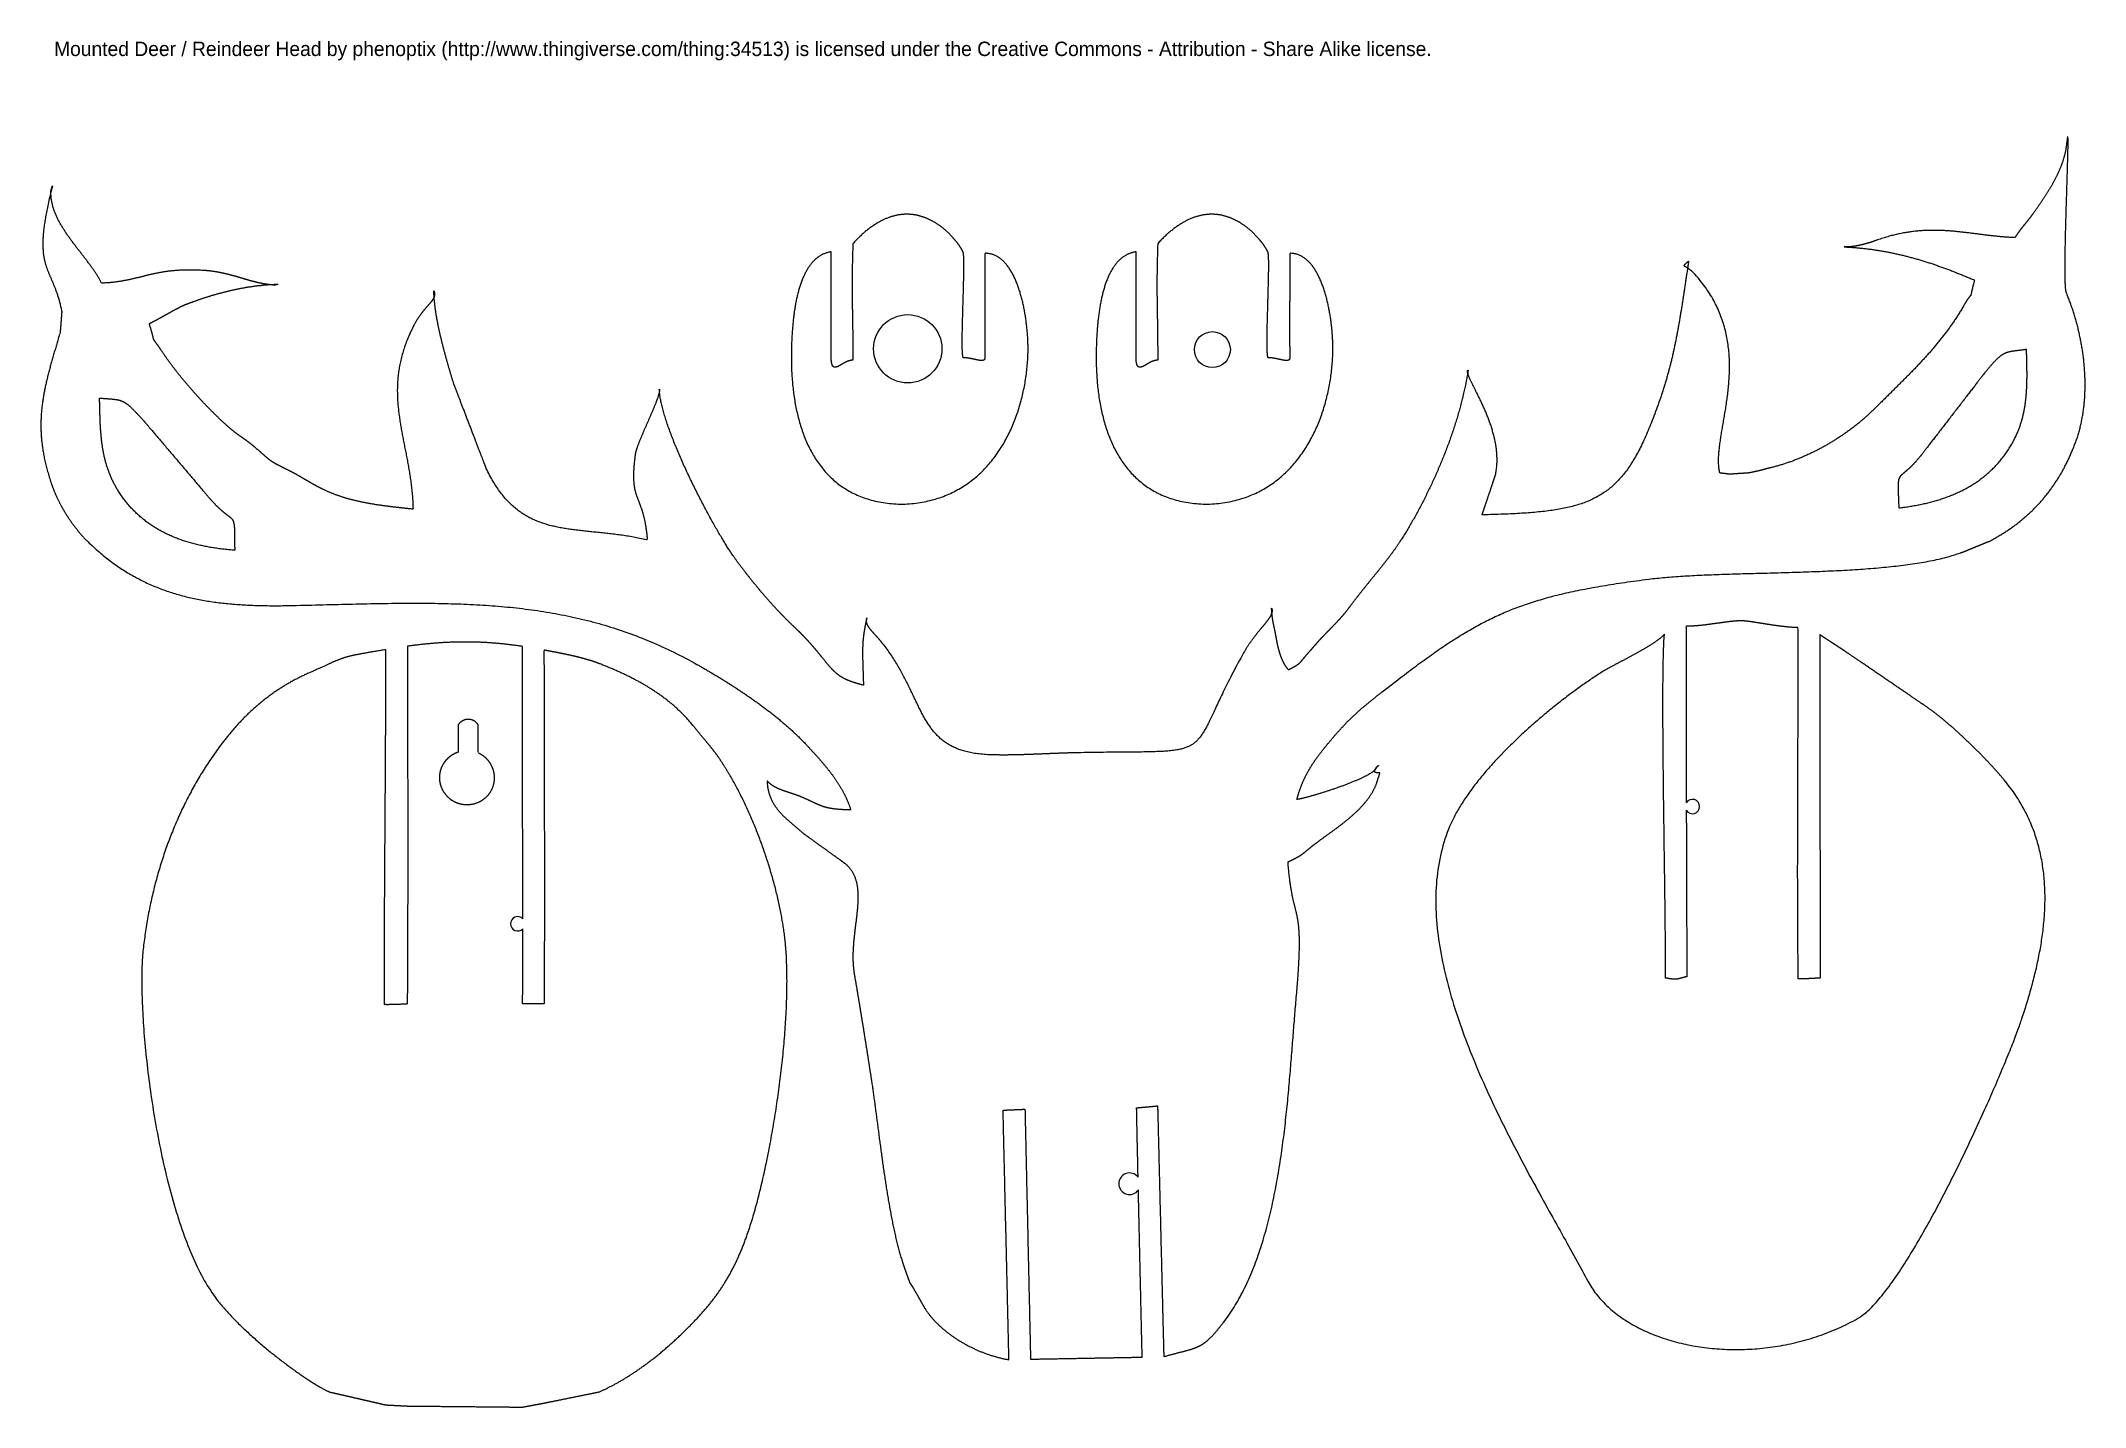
# Model space of a CAD drawing. Extents: x -41.2 to 15.8, y -4.2 to 22.
# Drawn here: x -41.16 to -12.75, y -4.16 to 14.83 of the extents above; entities outside this region: 1.
import ezdxf

# ---------------------------------------------------------------- set-up
doc = ezdxf.new("R2010")
doc.units = 0
doc.header["$MEASUREMENT"] = 0
doc.layers.get('0').update_dxf_attribs({"linetype": 'CONTINUOUS'})
doc.layers.add('dont_cut', color=3, linetype='CONTINUOUS')
doc.layers.add('LAYER_1', color=7, linetype='CONTINUOUS')

msp = doc.modelspace()

# ---------------------------------------------------------------- texts
at = {"layer": 'dont_cut'}
msp.add_text('Mounted Deer / Reindeer Head by phenoptix (http://www.thingiverse.com/thing:34513) is licensed under the Creative Commons - Attribution - Share Alike license.', height=0.2, dxfattribs=at).set_placement((-40.97546, 14.62122))

# ---------------------------------------------------------------- linework, layer by layer
for centre, radius in [((-29.11104, 10.55139), 0.475), ((-24.87726, 10.54026), 0.25)]:
    msp.add_circle(centre, radius)
for centre, radius, start, end in [((-18.2051, 4.18947), 0.1, 211.687001, 148.578756), ((-34.53188, 2.55888), 0.1, 44.879894, 315.155829), ((-26.02773, -1.05399), 0.15, 37.790682, 324.760469)]:
    msp.add_arc(centre, radius, start, end)
at = {"layer": 'LAYER_1', "color": 250}
for points in [[(15.84, 22.01, 0), (15.84, 22.01, 0), (15.84, 22.0099, 0), (15.84, 22.0099, 0), (15.84, 22.0099, 0), (15.84, 22.0098, 0), (15.84, 22.0097, 0), (15.84, 22.0096, 0), (15.84, 22.0095, 0), (15.84, 22.0094, 0), (15.84, 22.0092, 0), (15.84, 22.0091, 0), (15.84, 22.0089, 0), (15.84, 22.0087, 0), (15.84, 22.0085, 0), (15.84, 22.0083, 0), (15.84, 22.0081, 0), (15.84, 22.0078, 0), (15.84, 22.0076, 0), (15.84, 22.0073, 0), (15.84, 22.0071, 0), (15.84, 22.0068, 0), (15.84, 22.0065, 0), (15.84, 22.0062, 0), (15.84, 22.0059, 0), (15.84, 22.0056, 0), (15.84, 22.0052, 0), (15.84, 22.0049, 0), (15.84, 22.0046, 0), (15.84, 22.0042, 0), (15.84, 22.0038, 0), (15.84, 22.0035, 0), (15.84, 22.0031, 0), (15.84, 22.0027, 0), (15.84, 22.0023, 0), (15.8401, 22.0019, 0), (15.8401, 22.0015, 0), (15.8401, 22.001, 0), (15.8401, 22.0006, 0), (15.8401, 22.0002, 0), (15.8401, 21.9997, 0), (15.8401, 21.9993, 0), (15.8401, 21.9988, 0), (15.8401, 21.9984, 0), (15.8401, 21.9979, 0), (15.8401, 21.9974, 0), (15.8401, 21.997, 0), (15.8401, 21.9965, 0), (15.8401, 21.996, 0), (15.8401, 21.9955, 0), (15.8401, 21.995, 0), (15.8401, 21.9945, 0), (15.8401, 21.9941, 0), (15.8401, 21.9936, 0), (15.8401, 21.993, 0), (15.8401, 21.9925, 0), (15.8401, 21.992, 0), (15.8401, 21.9915, 0), (15.8401, 21.991, 0), (15.8401, 21.9905, 0), (15.8402, 21.99, 0), (15.8402, 21.9895, 0), (15.8402, 21.989, 0), (15.8402, 21.9885, 0), (15.8402, 21.9879, 0), (15.8402, 21.9874, 0), (15.8402, 21.9869, 0), (15.8402, 21.9864, 0), (15.8402, 21.9859, 0), (15.8402, 21.9854, 0), (15.8402, 21.9849, 0), (15.8402, 21.9844, 0), (15.8402, 21.9839, 0), (15.8402, 21.9833, 0), (15.8402, 21.9828, 0), (15.8402, 21.9823, 0), (15.8402, 21.9819, 0), (15.8402, 21.9814, 0), (15.8402, 21.9809, 0), (15.8402, 21.9804, 0), (15.8402, 21.9799, 0), (15.8402, 21.9794, 0), (15.8402, 21.979, 0), (15.8403, 21.9785, 0), (15.8403, 21.978, 0), (15.8403, 21.9776, 0), (15.8403, 21.9771, 0), (15.8403, 21.9767, 0), (15.8403, 21.9762, 0), (15.8403, 21.9758, 0), (15.8403, 21.9754, 0), (15.8403, 21.9749, 0), (15.8403, 21.9745, 0), (15.8403, 21.9741, 0), (15.8403, 21.9737, 0), (15.8403, 21.9733, 0), (15.8403, 21.9729, 0), (15.8403, 21.9726, 0), (15.8403, 21.9722, 0), (15.8403, 21.9718, 0), (15.8403, 21.9715, 0), (15.8403, 21.9711, 0), (15.8403, 21.9708, 0), (15.8403, 21.9705, 0), (15.8403, 21.9702, 0), (15.8403, 21.9699, 0), (15.8403, 21.9696, 0), (15.8403, 21.9693, 0), (15.8403, 21.9691, 0), (15.8403, 21.9688, 0), (15.8403, 21.9686, 0), (15.8403, 21.9683, 0), (15.8403, 21.9681, 0), (15.8403, 21.9679, 0), (15.8403, 21.9677, 0), (15.8403, 21.9675, 0), (15.8403, 21.9673, 0), (15.8403, 21.9672, 0), (15.8403, 21.967, 0), (15.8403, 21.9669, 0), (15.8403, 21.9668, 0), (15.8404, 21.9667, 0), (15.8404, 21.9666, 0), (15.8404, 21.9665, 0), (15.8404, 21.9665, 0), (15.8404, 21.9665, 0), (15.8404, 21.9664, 0), (15.8404, 21.9664, 0)], [(-27.4475, 10.9677, 0), (-27.4475, 10.9677, 0), (-27.4475, 10.9677, 0), (-27.4475, 10.9677, 0), (-27.4475, 10.9677, 0), (-27.4475, 10.9677, 0), (-27.4475, 10.9677, 0), (-27.4475, 10.9677, 0), (-27.4475, 10.9677, 0), (-27.4475, 10.9677, 0), (-27.4475, 10.9677, 0), (-27.4475, 10.9677, 0), (-27.4475, 10.9677, 0), (-27.4475, 10.9677, 0), (-27.4475, 10.9677, 0), (-27.4475, 10.9677, 0), (-27.4475, 10.9677, 0), (-27.4475, 10.9677, 0), (-27.4475, 10.9677, 0), (-27.4475, 10.9677, 0), (-27.4475, 10.9677, 0), (-27.4475, 10.9677, 0), (-27.4475, 10.9677, 0), (-27.4475, 10.9677, 0), (-27.4475, 10.9677, 0), (-27.4475, 10.9677, 0), (-27.4475, 10.9677, 0), (-27.4475, 10.9677, 0), (-27.4475, 10.9677, 0), (-27.4475, 10.9677, 0), (-27.4475, 10.9677, 0), (-27.4475, 10.9677, 0), (-27.4475, 10.9677, 0), (-27.4475, 10.9677, 0), (-27.4475, 10.9677, 0), (-27.4475, 10.9677, 0), (-27.4475, 10.9677, 0), (-27.4475, 10.9677, 0), (-27.4475, 10.9677, 0), (-27.4475, 10.9677, 0), (-27.4475, 10.9677, 0), (-27.4475, 10.9677, 0), (-27.4475, 10.9677, 0), (-27.4475, 10.9677, 0), (-27.4475, 10.9677, 0), (-27.4475, 10.9677, 0), (-27.4475, 10.9677, 0), (-27.4475, 10.9677, 0), (-27.4475, 10.9677, 0), (-27.4475, 10.9677, 0), (-27.4475, 10.9677, 0), (-27.4475, 10.9677, 0), (-27.4475, 10.9677, 0), (-27.4475, 10.9677, 0), (-27.4475, 10.9677, 0), (-27.4475, 10.9677, 0), (-27.4475, 10.9677, 0), (-27.4475, 10.9677, 0), (-27.4475, 10.9677, 0), (-27.4475, 10.9677, 0), (-27.4475, 10.9677, 0), (-27.4475, 10.9677, 0), (-27.4475, 10.9677, 0), (-27.4475, 10.9677, 0), (-27.4475, 10.9677, 0), (-27.4475, 10.9677, 0), (-27.4475, 10.9677, 0), (-27.4475, 10.9677, 0), (-27.4475, 10.9677, 0), (-27.4475, 10.9677, 0), (-27.4475, 10.9677, 0), (-27.4475, 10.9677, 0), (-27.4475, 10.9677, 0), (-27.4475, 10.9677, 0), (-27.4475, 10.9677, 0), (-27.4475, 10.9677, 0), (-27.4475, 10.9677, 0), (-27.4475, 10.9677, 0), (-27.4475, 10.9677, 0), (-27.4475, 10.9677, 0), (-27.4475, 10.9677, 0), (-27.4475, 10.9677, 0), (-27.4475, 10.9677, 0), (-27.4475, 10.9677, 0), (-27.4475, 10.9677, 0), (-27.4475, 10.9677, 0), (-27.4475, 10.9677, 0), (-27.4475, 10.9677, 0), (-27.4475, 10.9677, 0), (-27.4475, 10.9677, 0), (-27.4475, 10.9677, 0), (-27.4475, 10.9677, 0), (-27.4475, 10.9677, 0), (-27.4475, 10.9677, 0), (-27.4475, 10.9677, 0), (-27.4475, 10.9677, 0), (-27.4475, 10.9677, 0), (-27.4475, 10.9677, 0), (-27.4475, 10.9677, 0), (-27.4475, 10.9677, 0), (-27.4475, 10.9677, 0), (-27.4475, 10.9677, 0), (-27.4475, 10.9677, 0), (-27.4475, 10.9677, 0), (-27.4475, 10.9677, 0), (-27.4475, 10.9677, 0), (-27.4475, 10.9677, 0), (-27.4475, 10.9677, 0), (-27.4475, 10.9677, 0), (-27.4475, 10.9677, 0), (-27.4475, 10.9677, 0), (-27.4475, 10.9677, 0), (-27.4475, 10.9677, 0), (-27.4475, 10.9677, 0), (-27.4475, 10.9677, 0), (-27.4475, 10.9677, 0), (-27.4475, 10.9677, 0), (-27.4475, 10.9677, 0), (-27.4475, 10.9677, 0), (-27.4475, 10.9677, 0), (-27.4475, 10.9677, 0), (-27.4475, 10.9677, 0), (-27.4475, 10.9677, 0), (-27.4475, 10.9677, 0), (-27.4475, 10.9677, 0), (-27.4475, 10.9677, 0), (-27.4475, 10.9677, 0), (-27.4475, 10.9677, 0)], [(-23.2108, 10.9677, 0), (-23.2108, 10.9677, 0), (-23.2108, 10.9677, 0), (-23.2108, 10.9677, 0), (-23.2108, 10.9677, 0), (-23.2108, 10.9677, 0), (-23.2108, 10.9677, 0), (-23.2108, 10.9677, 0), (-23.2108, 10.9677, 0), (-23.2108, 10.9677, 0), (-23.2108, 10.9677, 0), (-23.2108, 10.9677, 0), (-23.2108, 10.9677, 0), (-23.2108, 10.9677, 0), (-23.2108, 10.9677, 0), (-23.2108, 10.9677, 0), (-23.2108, 10.9677, 0), (-23.2108, 10.9677, 0), (-23.2108, 10.9677, 0), (-23.2108, 10.9677, 0), (-23.2108, 10.9677, 0), (-23.2108, 10.9677, 0), (-23.2108, 10.9677, 0), (-23.2108, 10.9677, 0), (-23.2108, 10.9677, 0), (-23.2108, 10.9677, 0), (-23.2108, 10.9677, 0), (-23.2108, 10.9677, 0), (-23.2108, 10.9677, 0), (-23.2108, 10.9677, 0), (-23.2108, 10.9677, 0), (-23.2108, 10.9677, 0), (-23.2108, 10.9677, 0), (-23.2108, 10.9677, 0), (-23.2108, 10.9677, 0), (-23.2108, 10.9677, 0), (-23.2108, 10.9677, 0), (-23.2108, 10.9677, 0), (-23.2108, 10.9677, 0), (-23.2108, 10.9677, 0), (-23.2108, 10.9677, 0), (-23.2108, 10.9677, 0), (-23.2108, 10.9677, 0), (-23.2108, 10.9677, 0), (-23.2108, 10.9677, 0), (-23.2108, 10.9677, 0), (-23.2108, 10.9677, 0), (-23.2108, 10.9677, 0), (-23.2108, 10.9677, 0), (-23.2108, 10.9677, 0), (-23.2108, 10.9677, 0), (-23.2108, 10.9677, 0), (-23.2108, 10.9677, 0), (-23.2108, 10.9677, 0), (-23.2108, 10.9677, 0), (-23.2108, 10.9677, 0), (-23.2108, 10.9677, 0), (-23.2108, 10.9677, 0), (-23.2108, 10.9677, 0), (-23.2108, 10.9677, 0), (-23.2108, 10.9677, 0), (-23.2108, 10.9677, 0), (-23.2108, 10.9677, 0), (-23.2108, 10.9677, 0), (-23.2108, 10.9677, 0), (-23.2108, 10.9677, 0), (-23.2108, 10.9677, 0), (-23.2108, 10.9677, 0), (-23.2108, 10.9677, 0), (-23.2108, 10.9677, 0), (-23.2108, 10.9677, 0), (-23.2108, 10.9677, 0), (-23.2108, 10.9677, 0), (-23.2108, 10.9677, 0), (-23.2108, 10.9677, 0), (-23.2108, 10.9677, 0), (-23.2108, 10.9677, 0), (-23.2108, 10.9677, 0), (-23.2108, 10.9677, 0), (-23.2108, 10.9677, 0), (-23.2108, 10.9677, 0), (-23.2108, 10.9677, 0), (-23.2108, 10.9677, 0), (-23.2108, 10.9677, 0), (-23.2108, 10.9677, 0), (-23.2108, 10.9677, 0), (-23.2108, 10.9677, 0), (-23.2108, 10.9677, 0), (-23.2108, 10.9677, 0), (-23.2108, 10.9677, 0), (-23.2108, 10.9677, 0), (-23.2108, 10.9677, 0), (-23.2108, 10.9677, 0), (-23.2108, 10.9677, 0), (-23.2108, 10.9677, 0), (-23.2108, 10.9677, 0), (-23.2108, 10.9677, 0), (-23.2108, 10.9677, 0), (-23.2108, 10.9677, 0), (-23.2108, 10.9677, 0), (-23.2108, 10.9677, 0), (-23.2108, 10.9677, 0), (-23.2108, 10.9677, 0), (-23.2108, 10.9677, 0), (-23.2108, 10.9677, 0), (-23.2108, 10.9677, 0), (-23.2108, 10.9677, 0), (-23.2108, 10.9677, 0), (-23.2108, 10.9677, 0), (-23.2108, 10.9677, 0), (-23.2108, 10.9677, 0), (-23.2108, 10.9677, 0), (-23.2108, 10.9677, 0), (-23.2108, 10.9677, 0), (-23.2108, 10.9677, 0), (-23.2108, 10.9677, 0), (-23.2108, 10.9677, 0), (-23.2108, 10.9677, 0), (-23.2108, 10.9677, 0), (-23.2108, 10.9677, 0), (-23.2108, 10.9677, 0), (-23.2108, 10.9677, 0), (-23.2108, 10.9677, 0), (-23.2108, 10.9677, 0), (-23.2108, 10.9677, 0), (-23.2108, 10.9677, 0), (-23.2108, 10.9677, 0), (-23.2108, 10.9677, 0)], [(-36.3632, 6.35672, 0), (-36.3633, 6.35672, 0), (-36.3633, 6.35673, 0), (-36.3633, 6.35674, 0), (-36.3633, 6.35676, 0), (-36.3633, 6.35677, 0), (-36.3633, 6.3568, 0), (-36.3633, 6.35683, 0), (-36.3633, 6.35686, 0), (-36.3633, 6.3569, 0), (-36.3633, 6.35694, 0), (-36.3633, 6.35698, 0), (-36.3634, 6.35703, 0), (-36.3634, 6.35708, 0), (-36.3634, 6.35713, 0), (-36.3634, 6.35719, 0), (-36.3634, 6.35726, 0), (-36.3634, 6.35732, 0), (-36.3635, 6.35739, 0), (-36.3635, 6.35746, 0), (-36.3635, 6.35754, 0), (-36.3635, 6.35762, 0), (-36.3636, 6.3577, 0), (-36.3636, 6.35778, 0), (-36.3636, 6.35787, 0), (-36.3637, 6.35796, 0), (-36.3637, 6.35805, 0), (-36.3637, 6.35815, 0), (-36.3638, 6.35825, 0), (-36.3638, 6.35835, 0), (-36.3638, 6.35845, 0), (-36.3639, 6.35856, 0), (-36.3639, 6.35867, 0), (-36.3639, 6.35878, 0), (-36.364, 6.35889, 0), (-36.364, 6.35901, 0), (-36.364, 6.35912, 0), (-36.3641, 6.35924, 0), (-36.3641, 6.35936, 0), (-36.3642, 6.35949, 0), (-36.3642, 6.35961, 0), (-36.3642, 6.35974, 0), (-36.3643, 6.35987, 0), (-36.3643, 6.35999, 0), (-36.3644, 6.36013, 0), (-36.3644, 6.36026, 0), (-36.3645, 6.36039, 0), (-36.3645, 6.36053, 0), (-36.3645, 6.36066, 0), (-36.3646, 6.3608, 0), (-36.3646, 6.36094, 0), (-36.3647, 6.36108, 0), (-36.3647, 6.36122, 0), (-36.3648, 6.36136, 0), (-36.3648, 6.3615, 0), (-36.3649, 6.36164, 0), (-36.3649, 6.36178, 0), (-36.365, 6.36193, 0), (-36.365, 6.36207, 0), (-36.3651, 6.36222, 0), (-36.3651, 6.36236, 0), (-36.3652, 6.36251, 0), (-36.3652, 6.36265, 0), (-36.3652, 6.3628, 0), (-36.3653, 6.36294, 0), (-36.3653, 6.36309, 0), (-36.3654, 6.36323, 0), (-36.3654, 6.36338, 0), (-36.3655, 6.36352, 0), (-36.3655, 6.36367, 0), (-36.3656, 6.36381, 0), (-36.3656, 6.36395, 0), (-36.3657, 6.3641, 0), (-36.3657, 6.36424, 0), (-36.3658, 6.36438, 0), (-36.3658, 6.36452, 0), (-36.3659, 6.36466, 0), (-36.3659, 6.3648, 0), (-36.3659, 6.36494, 0), (-36.366, 6.36508, 0), (-36.366, 6.36521, 0), (-36.3661, 6.36535, 0), (-36.3661, 6.36548, 0), (-36.3662, 6.36561, 0), (-36.3662, 6.36574, 0), (-36.3663, 6.36587, 0), (-36.3663, 6.366, 0), (-36.3663, 6.36613, 0), (-36.3664, 6.36625, 0), (-36.3664, 6.36637, 0), (-36.3665, 6.3665, 0), (-36.3665, 6.36661, 0), (-36.3665, 6.36673, 0), (-36.3666, 6.36685, 0), (-36.3666, 6.36696, 0), (-36.3666, 6.36707, 0), (-36.3667, 6.36718, 0), (-36.3667, 6.36728, 0), (-36.3668, 6.36739, 0), (-36.3668, 6.36749, 0), (-36.3668, 6.36759, 0), (-36.3669, 6.36768, 0), (-36.3669, 6.36778, 0), (-36.3669, 6.36787, 0), (-36.3669, 6.36796, 0), (-36.367, 6.36804, 0), (-36.367, 6.36812, 0), (-36.367, 6.3682, 0), (-36.367, 6.36828, 0), (-36.3671, 6.36835, 0), (-36.3671, 6.36842, 0), (-36.3671, 6.36848, 0), (-36.3671, 6.36854, 0), (-36.3672, 6.3686, 0), (-36.3672, 6.36866, 0), (-36.3672, 6.36871, 0), (-36.3672, 6.36876, 0), (-36.3672, 6.3688, 0), (-36.3672, 6.36884, 0), (-36.3672, 6.36888, 0), (-36.3673, 6.36891, 0), (-36.3673, 6.36894, 0), (-36.3673, 6.36896, 0), (-36.3673, 6.36898, 0), (-36.3673, 6.369, 0), (-36.3673, 6.36901, 0), (-36.3673, 6.36902, 0), (-36.3673, 6.36902, 0)], [(-36.0628, 6.41714, 0), (-36.0628, 6.41714, 0), (-36.0628, 6.41713, 0), (-36.0629, 6.41712, 0), (-36.0629, 6.41711, 0), (-36.0629, 6.41709, 0), (-36.0629, 6.41707, 0), (-36.0629, 6.41705, 0), (-36.0629, 6.41702, 0), (-36.0629, 6.41699, 0), (-36.0629, 6.41696, 0), (-36.0629, 6.41692, 0), (-36.0629, 6.41688, 0), (-36.0629, 6.41684, 0), (-36.0629, 6.4168, 0), (-36.0629, 6.41675, 0), (-36.0629, 6.4167, 0), (-36.0629, 6.41664, 0), (-36.0629, 6.41659, 0), (-36.0629, 6.41653, 0), (-36.0629, 6.41646, 0), (-36.0629, 6.4164, 0), (-36.0629, 6.41633, 0), (-36.0629, 6.41626, 0), (-36.0629, 6.41619, 0), (-36.0629, 6.41612, 0), (-36.0629, 6.41604, 0), (-36.0629, 6.41596, 0), (-36.0629, 6.41588, 0), (-36.0629, 6.4158, 0), (-36.0629, 6.41571, 0), (-36.0629, 6.41562, 0), (-36.0629, 6.41553, 0), (-36.0629, 6.41544, 0), (-36.0629, 6.41535, 0), (-36.0629, 6.41526, 0), (-36.0629, 6.41516, 0), (-36.0629, 6.41506, 0), (-36.0629, 6.41496, 0), (-36.0629, 6.41486, 0), (-36.0629, 6.41476, 0), (-36.0629, 6.41466, 0), (-36.0629, 6.41455, 0), (-36.0629, 6.41444, 0), (-36.0629, 6.41434, 0), (-36.0629, 6.41423, 0), (-36.063, 6.41412, 0), (-36.063, 6.41401, 0), (-36.063, 6.41389, 0), (-36.063, 6.41378, 0), (-36.063, 6.41367, 0), (-36.063, 6.41355, 0), (-36.063, 6.41344, 0), (-36.063, 6.41332, 0), (-36.063, 6.41321, 0), (-36.063, 6.41309, 0), (-36.063, 6.41297, 0), (-36.063, 6.41285, 0), (-36.063, 6.41273, 0), (-36.063, 6.41262, 0), (-36.063, 6.4125, 0), (-36.063, 6.41238, 0), (-36.063, 6.41226, 0), (-36.063, 6.41214, 0), (-36.063, 6.41202, 0), (-36.063, 6.4119, 0), (-36.063, 6.41178, 0), (-36.063, 6.41166, 0), (-36.063, 6.41154, 0), (-36.063, 6.41142, 0), (-36.063, 6.4113, 0), (-36.063, 6.41119, 0), (-36.0631, 6.41107, 0), (-36.0631, 6.41095, 0), (-36.0631, 6.41084, 0), (-36.0631, 6.41072, 0), (-36.0631, 6.4106, 0), (-36.0631, 6.41049, 0), (-36.0631, 6.41038, 0), (-36.0631, 6.41026, 0), (-36.0631, 6.41015, 0), (-36.0631, 6.41004, 0), (-36.0631, 6.40993, 0), (-36.0631, 6.40982, 0), (-36.0631, 6.40971, 0), (-36.0631, 6.40961, 0), (-36.0631, 6.4095, 0), (-36.0631, 6.4094, 0), (-36.0631, 6.4093, 0), (-36.0631, 6.40919, 0), (-36.0631, 6.4091, 0), (-36.0631, 6.409, 0), (-36.0631, 6.4089, 0), (-36.0631, 6.40881, 0), (-36.0631, 6.40871, 0), (-36.0631, 6.40862, 0), (-36.0631, 6.40853, 0), (-36.0631, 6.40845, 0), (-36.0631, 6.40836, 0), (-36.0631, 6.40828, 0), (-36.0631, 6.4082, 0), (-36.0632, 6.40812, 0), (-36.0632, 6.40804, 0), (-36.0632, 6.40797, 0), (-36.0632, 6.40789, 0), (-36.0632, 6.40782, 0), (-36.0632, 6.40776, 0), (-36.0632, 6.40769, 0), (-36.0632, 6.40763, 0), (-36.0632, 6.40757, 0), (-36.0632, 6.40751, 0), (-36.0632, 6.40746, 0), (-36.0632, 6.40741, 0), (-36.0632, 6.40736, 0), (-36.0632, 6.40732, 0), (-36.0632, 6.40727, 0), (-36.0632, 6.40723, 0), (-36.0632, 6.4072, 0), (-36.0632, 6.40716, 0), (-36.0632, 6.40713, 0), (-36.0632, 6.40711, 0), (-36.0632, 6.40708, 0), (-36.0632, 6.40707, 0), (-36.0632, 6.40705, 0), (-36.0632, 6.40704, 0), (-36.0632, 6.40703, 0), (-36.0632, 6.40702, 0), (-36.0632, 6.40702, 0)], [(-34.4671, 6.36964, 0), (-34.4671, 6.36965, 0), (-34.4671, 6.36967, 0), (-34.4671, 6.36971, 0), (-34.4671, 6.36977, 0), (-34.4671, 6.36984, 0), (-34.467, 6.36993, 0), (-34.467, 6.37004, 0), (-34.467, 6.37015, 0), (-34.467, 6.37029, 0), (-34.467, 6.37044, 0), (-34.467, 6.3706, 0), (-34.467, 6.37077, 0), (-34.467, 6.37096, 0), (-34.467, 6.37116, 0), (-34.467, 6.37138, 0), (-34.4669, 6.37161, 0), (-34.4669, 6.37185, 0), (-34.4669, 6.3721, 0), (-34.4669, 6.37237, 0), (-34.4669, 6.37265, 0), (-34.4669, 6.37294, 0), (-34.4668, 6.37324, 0), (-34.4668, 6.37355, 0), (-34.4668, 6.37387, 0), (-34.4668, 6.3742, 0), (-34.4667, 6.37454, 0), (-34.4667, 6.3749, 0), (-34.4667, 6.37526, 0), (-34.4667, 6.37563, 0), (-34.4666, 6.37601, 0), (-34.4666, 6.3764, 0), (-34.4666, 6.3768, 0), (-34.4666, 6.3772, 0), (-34.4665, 6.37762, 0), (-34.4665, 6.37804, 0), (-34.4665, 6.37847, 0), (-34.4665, 6.37891, 0), (-34.4664, 6.37935, 0), (-34.4664, 6.3798, 0), (-34.4664, 6.38026, 0), (-34.4663, 6.38072, 0), (-34.4663, 6.38119, 0), (-34.4663, 6.38167, 0), (-34.4662, 6.38215, 0), (-34.4662, 6.38263, 0), (-34.4662, 6.38312, 0), (-34.4661, 6.38362, 0), (-34.4661, 6.38412, 0), (-34.4661, 6.38462, 0), (-34.466, 6.38513, 0), (-34.466, 6.38564, 0), (-34.466, 6.38616, 0), (-34.4659, 6.38667, 0), (-34.4659, 6.38719, 0), (-34.4659, 6.38772, 0), (-34.4658, 6.38824, 0), (-34.4658, 6.38877, 0), (-34.4658, 6.3893, 0), (-34.4657, 6.38983, 0), (-34.4657, 6.39036, 0), (-34.4657, 6.39089, 0), (-34.4656, 6.39142, 0), (-34.4656, 6.39196, 0), (-34.4656, 6.39249, 0), (-34.4655, 6.39302, 0), (-34.4655, 6.39356, 0), (-34.4654, 6.39409, 0), (-34.4654, 6.39462, 0), (-34.4654, 6.39515, 0), (-34.4653, 6.39568, 0), (-34.4653, 6.39621, 0), (-34.4653, 6.39673, 0), (-34.4652, 6.39725, 0), (-34.4652, 6.39777, 0), (-34.4652, 6.39829, 0), (-34.4651, 6.39881, 0), (-34.4651, 6.39932, 0), (-34.4651, 6.39983, 0), (-34.465, 6.40033, 0), (-34.465, 6.40083, 0), (-34.465, 6.40132, 0), (-34.4649, 6.40181, 0), (-34.4649, 6.4023, 0), (-34.4649, 6.40278, 0), (-34.4648, 6.40326, 0), (-34.4648, 6.40373, 0), (-34.4648, 6.40419, 0), (-34.4647, 6.40465, 0), (-34.4647, 6.4051, 0), (-34.4647, 6.40554, 0), (-34.4647, 6.40598, 0), (-34.4646, 6.40641, 0), (-34.4646, 6.40683, 0), (-34.4646, 6.40724, 0), (-34.4645, 6.40765, 0), (-34.4645, 6.40805, 0), (-34.4645, 6.40844, 0), (-34.4645, 6.40882, 0), (-34.4644, 6.40919, 0), (-34.4644, 6.40955, 0), (-34.4644, 6.4099, 0), (-34.4644, 6.41025, 0), (-34.4644, 6.41058, 0), (-34.4643, 6.4109, 0), (-34.4643, 6.41121, 0), (-34.4643, 6.41151, 0), (-34.4643, 6.4118, 0), (-34.4643, 6.41208, 0), (-34.4642, 6.41234, 0), (-34.4642, 6.4126, 0), (-34.4642, 6.41284, 0), (-34.4642, 6.41307, 0), (-34.4642, 6.41328, 0), (-34.4642, 6.41349, 0), (-34.4641, 6.41368, 0), (-34.4641, 6.41385, 0), (-34.4641, 6.41401, 0), (-34.4641, 6.41416, 0), (-34.4641, 6.41429, 0), (-34.4641, 6.41441, 0), (-34.4641, 6.41452, 0), (-34.4641, 6.4146, 0), (-34.4641, 6.41468, 0), (-34.4641, 6.41473, 0), (-34.4641, 6.41478, 0), (-34.4641, 6.4148, 0), (-34.4641, 6.41481, 0)], [(-35.3534, 4.94005, 0), (-35.3534, 4.94018, 0), (-35.3534, 4.94055, 0), (-35.3534, 4.94117, 0), (-35.3534, 4.94203, 0), (-35.3534, 4.94311, 0), (-35.3534, 4.94443, 0), (-35.3534, 4.94597, 0), (-35.3534, 4.94773, 0), (-35.3534, 4.9497, 0), (-35.3534, 4.95187, 0), (-35.3534, 4.95425, 0), (-35.3534, 4.95682, 0), (-35.3534, 4.95958, 0), (-35.3534, 4.96252, 0), (-35.3534, 4.96565, 0), (-35.3534, 4.96895, 0), (-35.3534, 4.97242, 0), (-35.3534, 4.97606, 0), (-35.3534, 4.97985, 0), (-35.3534, 4.98379, 0), (-35.3534, 4.98789, 0), (-35.3534, 4.99212, 0), (-35.3534, 4.9965, 0), (-35.3534, 5.001, 0), (-35.3534, 5.00564, 0), (-35.3534, 5.01039, 0), (-35.3534, 5.01526, 0), (-35.3534, 5.02024, 0), (-35.3534, 5.02533, 0), (-35.3534, 5.03051, 0), (-35.3534, 5.03579, 0), (-35.3534, 5.04117, 0), (-35.3534, 5.04662, 0), (-35.3534, 5.05215, 0), (-35.3534, 5.05776, 0), (-35.3534, 5.06344, 0), (-35.3534, 5.06918, 0), (-35.3534, 5.07497, 0), (-35.3534, 5.08082, 0), (-35.3534, 5.08672, 0), (-35.3534, 5.09266, 0), (-35.3534, 5.09863, 0), (-35.3534, 5.10464, 0), (-35.3534, 5.11067, 0), (-35.3534, 5.11672, 0), (-35.3534, 5.12279, 0), (-35.3534, 5.12887, 0), (-35.3534, 5.13495, 0), (-35.3534, 5.14103, 0), (-35.3534, 5.14711, 0), (-35.3534, 5.15317, 0), (-35.3534, 5.15922, 0), (-35.3534, 5.16524, 0), (-35.3534, 5.17124, 0), (-35.3534, 5.17721, 0), (-35.3534, 5.18314, 0), (-35.3534, 5.18902, 0), (-35.3534, 5.19486, 0), (-35.3534, 5.20064, 0), (-35.3534, 5.20637, 0), (-35.3534, 5.21202, 0), (-35.3534, 5.21761, 0), (-35.3534, 5.22313, 0), (-35.3534, 5.22856, 0), (-35.3534, 5.23391, 0), (-35.3534, 5.23917, 0), (-35.3534, 5.24433, 0), (-35.3534, 5.24939, 0), (-35.3534, 5.25435, 0), (-35.3534, 5.25919, 0), (-35.3534, 5.26391, 0), (-35.3534, 5.26851, 0), (-35.3534, 5.27299, 0), (-35.3534, 5.27733, 0), (-35.3534, 5.28153, 0), (-35.3534, 5.28559, 0), (-35.3534, 5.28949, 0), (-35.3534, 5.29325, 0), (-35.3534, 5.29684, 0), (-35.3534, 5.30027, 0), (-35.3534, 5.30353, 0), (-35.3534, 5.30661, 0), (-35.3534, 5.30951, 0), (-35.3534, 5.31222, 0), (-35.3534, 5.31475, 0), (-35.3534, 5.31707, 0), (-35.3534, 5.31919, 0), (-35.3534, 5.32111, 0), (-35.3534, 5.32281, 0), (-35.3534, 5.3243, 0), (-35.3534, 5.32556, 0), (-35.3534, 5.32659, 0), (-35.3534, 5.32739, 0), (-35.3534, 5.32794, 0), (-35.3534, 5.32826, 0), (-35.3529, 5.32915, 0), (-35.3508, 5.33238, 0), (-35.3487, 5.33553, 0), (-35.3465, 5.33862, 0), (-35.3442, 5.34164, 0), (-35.3419, 5.34459, 0), (-35.3396, 5.34747, 0), (-35.3372, 5.35028, 0), (-35.3348, 5.35302, 0), (-35.3324, 5.35569, 0), (-35.3298, 5.35828, 0), (-35.3273, 5.36081, 0), (-35.3247, 5.36327, 0), (-35.3221, 5.36566, 0), (-35.3194, 5.36799, 0), (-35.3167, 5.37024, 0), (-35.314, 5.37242, 0), (-35.3113, 5.37453, 0), (-35.3085, 5.37657, 0), (-35.3056, 5.37855, 0), (-35.3028, 5.38045, 0), (-35.2999, 5.38229, 0), (-35.297, 5.38406, 0), (-35.2941, 5.38575, 0), (-35.2911, 5.38738, 0), (-35.2881, 5.38894, 0), (-35.2851, 5.39043, 0), (-35.2821, 5.39186, 0), (-35.279, 5.39321, 0), (-35.276, 5.39449, 0), (-35.2729, 5.39571, 0), (-35.2698, 5.39686, 0), (-35.2667, 5.39793, 0), (-35.2635, 5.39894, 0), (-35.2604, 5.39989, 0), (-35.2572, 5.40076, 0), (-35.254, 5.40156, 0), (-35.2509, 5.4023, 0), (-35.2477, 5.40297, 0), (-35.2445, 5.40357, 0), (-35.2413, 5.4041, 0), (-35.2381, 5.40456, 0), (-35.2349, 5.40496, 0), (-35.2316, 5.40529, 0), (-35.2284, 5.40555, 0), (-35.2252, 5.40574, 0), (-35.222, 5.40586, 0), (-35.2188, 5.40592, 0), (-35.2155, 5.40591, 0), (-35.2123, 5.40583, 0), (-35.2091, 5.40568, 0), (-35.2059, 5.40547, 0), (-35.2027, 5.40519, 0), (-35.1996, 5.40484, 0), (-35.1964, 5.40442, 0), (-35.1932, 5.40394, 0), (-35.1901, 5.40338, 0), (-35.1869, 5.40277, 0), (-35.1838, 5.40208, 0), (-35.1807, 5.40133, 0), (-35.1776, 5.40051, 0), (-35.1745, 5.39962, 0), (-35.1715, 5.39866, 0), (-35.1684, 5.39764, 0), (-35.1654, 5.39655, 0), (-35.1624, 5.3954, 0), (-35.1594, 5.39418, 0), (-35.1565, 5.39289, 0), (-35.1536, 5.39153, 0), (-35.1507, 5.39011, 0), (-35.1478, 5.38862, 0), (-35.145, 5.38707, 0), (-35.1422, 5.38545, 0), (-35.1394, 5.38376, 0), (-35.1366, 5.382, 0), (-35.1339, 5.38018, 0), (-35.1313, 5.3783, 0), (-35.1286, 5.37634, 0), (-35.126, 5.37432, 0), (-35.1235, 5.37224, 0), (-35.1209, 5.37009, 0), (-35.1185, 5.36787, 0), (-35.116, 5.36559, 0), (-35.1136, 5.36324, 0), (-35.1113, 5.36082, 0), (-35.109, 5.35834, 0), (-35.1067, 5.35579, 0), (-35.1045, 5.35318, 0), (-35.1023, 5.3505, 0), (-35.1002, 5.34776, 0), (-35.0981, 5.34495, 0), (-35.0961, 5.34207, 0), (-35.0942, 5.33913, 0), (-35.0923, 5.33613, 0), (-35.0904, 5.33306, 0), (-35.0886, 5.32992, 0), (-35.0877, 5.32832, 0), (-35.0877, 5.32826, 0), (-35.0877, 5.32814, 0), (-35.0877, 5.32795, 0), (-35.0877, 5.3277, 0), (-35.0877, 5.3274, 0), (-35.0877, 5.32703, 0), (-35.0877, 5.32661, 0), (-35.0877, 5.32613, 0), (-35.0877, 5.32559, 0), (-35.0877, 5.325, 0), (-35.0877, 5.32435, 0), (-35.0877, 5.32364, 0), (-35.0877, 5.32288, 0), (-35.0877, 5.32207, 0), (-35.0877, 5.3212, 0), (-35.0877, 5.32029, 0), (-35.0877, 5.31931, 0), (-35.0877, 5.31829, 0), (-35.0877, 5.31722, 0), (-35.0877, 5.3161, 0), (-35.0877, 5.31492, 0), (-35.0877, 5.3137, 0), (-35.0877, 5.31243, 0), (-35.0877, 5.31112, 0), (-35.0877, 5.30976, 0), (-35.0877, 5.30835, 0), (-35.0877, 5.30689, 0), (-35.0877, 5.30539, 0), (-35.0877, 5.30385, 0), (-35.0877, 5.30227, 0), (-35.0877, 5.30064, 0), (-35.0877, 5.29897, 0), (-35.0877, 5.29725, 0), (-35.0877, 5.2955, 0), (-35.0877, 5.29371, 0), (-35.0877, 5.29188, 0), (-35.0877, 5.29, 0), (-35.0877, 5.28809, 0), (-35.0877, 5.28615, 0), (-35.0877, 5.28416, 0), (-35.0877, 5.28214, 0), (-35.0877, 5.28009, 0), (-35.0877, 5.278, 0), (-35.0877, 5.27587, 0), (-35.0877, 5.27372, 0), (-35.0877, 5.27152, 0), (-35.0877, 5.2693, 0), (-35.0877, 5.26705, 0), (-35.0877, 5.26476, 0), (-35.0877, 5.26244, 0), (-35.0877, 5.2601, 0), (-35.0877, 5.25772, 0), (-35.0877, 5.25532, 0), (-35.0877, 5.25289, 0), (-35.0877, 5.25043, 0), (-35.0877, 5.24795, 0), (-35.0877, 5.24544, 0), (-35.0877, 5.2429, 0), (-35.0877, 5.24034, 0), (-35.0877, 5.23776, 0), (-35.0877, 5.23516, 0), (-35.0877, 5.23253, 0), (-35.0877, 5.22988, 0), (-35.0877, 5.22721, 0), (-35.0877, 5.22451, 0), (-35.0877, 5.2218, 0), (-35.0877, 5.21907, 0), (-35.0877, 5.21632, 0), (-35.0877, 5.21356, 0), (-35.0877, 5.21077, 0), (-35.0877, 5.20797, 0), (-35.0877, 5.20515, 0), (-35.0877, 5.20232, 0), (-35.0877, 5.19948, 0), (-35.0877, 5.19662, 0), (-35.0877, 5.19374, 0), (-35.0877, 5.19086, 0), (-35.0877, 5.18796, 0), (-35.0877, 5.18505, 0), (-35.0877, 5.18213, 0), (-35.0877, 5.1792, 0), (-35.0877, 5.17626, 0), (-35.0877, 5.17331, 0), (-35.0877, 5.17035, 0), (-35.0877, 5.16739, 0), (-35.0877, 5.16442, 0), (-35.0877, 5.16144, 0), (-35.0877, 5.15846, 0), (-35.0877, 5.15548, 0), (-35.0877, 5.15249, 0), (-35.0877, 5.14949, 0), (-35.0877, 5.14649, 0), (-35.0877, 5.1435, 0), (-35.0877, 5.1405, 0), (-35.0877, 5.13749, 0), (-35.0877, 5.13449, 0), (-35.0877, 5.13149, 0), (-35.0877, 5.12849, 0), (-35.0877, 5.12549, 0), (-35.0877, 5.1225, 0), (-35.0877, 5.11951, 0), (-35.0877, 5.11652, 0), (-35.0877, 5.11353, 0), (-35.0877, 5.11056, 0), (-35.0877, 5.10758, 0), (-35.0877, 5.10462, 0), (-35.0877, 5.10166, 0), (-35.0877, 5.0987, 0), (-35.0877, 5.09576, 0), (-35.0877, 5.09282, 0), (-35.0877, 5.0899, 0), (-35.0877, 5.08698, 0), (-35.0877, 5.08408, 0), (-35.0877, 5.08119, 0), (-35.0877, 5.07831, 0), (-35.0877, 5.07544, 0), (-35.0877, 5.07259, 0), (-35.0877, 5.06975, 0), (-35.0877, 5.06692, 0), (-35.0877, 5.06412, 0), (-35.0877, 5.06132, 0), (-35.0877, 5.05855, 0), (-35.0877, 5.05579, 0), (-35.0877, 5.05305, 0), (-35.0877, 5.05033, 0), (-35.0877, 5.04763, 0), (-35.0877, 5.04494, 0), (-35.0877, 5.04228, 0), (-35.0877, 5.03964, 0), (-35.0877, 5.03703, 0), (-35.0877, 5.03443, 0), (-35.0877, 5.03186, 0), (-35.0877, 5.02931, 0), (-35.0877, 5.02679, 0), (-35.0877, 5.0243, 0), (-35.0877, 5.02182, 0), (-35.0877, 5.01938, 0), (-35.0877, 5.01696, 0), (-35.0877, 5.01457, 0), (-35.0877, 5.01221, 0), (-35.0877, 5.00988, 0), (-35.0877, 5.00758, 0), (-35.0877, 5.00531, 0), (-35.0877, 5.00307, 0), (-35.0877, 5.00086, 0), (-35.0877, 4.99869, 0), (-35.0877, 4.99655, 0), (-35.0877, 4.99444, 0), (-35.0877, 4.99237, 0), (-35.0877, 4.99033, 0), (-35.0877, 4.98833, 0), (-35.0877, 4.98636, 0), (-35.0877, 4.98443, 0), (-35.0877, 4.98254, 0), (-35.0877, 4.98069, 0), (-35.0877, 4.97888, 0), (-35.0877, 4.97711, 0), (-35.0877, 4.97537, 0), (-35.0877, 4.97368, 0), (-35.0877, 4.97203, 0), (-35.0877, 4.97042, 0), (-35.0877, 4.96886, 0), (-35.0877, 4.96734, 0), (-35.0877, 4.96586, 0), (-35.0877, 4.96443, 0), (-35.0877, 4.96305, 0), (-35.0877, 4.96171, 0), (-35.0877, 4.96041, 0), (-35.0877, 4.95917, 0), (-35.0877, 4.95797, 0), (-35.0877, 4.95682, 0), (-35.0877, 4.95573, 0), (-35.0877, 4.95468, 0), (-35.0877, 4.95368, 0), (-35.0877, 4.95274, 0), (-35.0877, 4.95184, 0), (-35.0877, 4.951, 0), (-35.0877, 4.95022, 0), (-35.0877, 4.94948, 0), (-35.0877, 4.94881, 0), (-35.0877, 4.94818, 0), (-35.0877, 4.94762, 0), (-35.0877, 4.94711, 0), (-35.0877, 4.94666, 0), (-35.0877, 4.94626, 0), (-35.0877, 4.94593, 0), (-35.0877, 4.94565, 0), (-35.0877, 4.94544, 0), (-35.0877, 4.94528, 0), (-35.0877, 4.94519, 0), (-35.0877, 4.94516, 0)], [(-35.0779, 4.93594, 0), (-35.0741, 4.93417, 0), (-35.0704, 4.93235, 0), (-35.0667, 4.9305, 0), (-35.0631, 4.9286, 0), (-35.0594, 4.92667, 0), (-35.0558, 4.92469, 0), (-35.0522, 4.92267, 0), (-35.0487, 4.92061, 0), (-35.0451, 4.91852, 0), (-35.0416, 4.91638, 0), (-35.0381, 4.9142, 0), (-35.0346, 4.91199, 0), (-35.0311, 4.90974, 0), (-35.0277, 4.90745, 0), (-35.0243, 4.90512, 0), (-35.0209, 4.90275, 0), (-35.0176, 4.90035, 0), (-35.0143, 4.89791, 0), (-35.011, 4.89543, 0), (-35.0077, 4.89291, 0), (-35.0044, 4.89036, 0), (-35.0012, 4.88778, 0), (-34.998, 4.88516, 0), (-34.9949, 4.8825, 0), (-34.9917, 4.87981, 0), (-34.9886, 4.87709, 0), (-34.9855, 4.87433, 0), (-34.9825, 4.87153, 0), (-34.9795, 4.8687, 0), (-34.9765, 4.86584, 0), (-34.9735, 4.86295, 0), (-34.9706, 4.86002, 0), (-34.9677, 4.85706, 0), (-34.9648, 4.85407, 0), (-34.962, 4.85105, 0), (-34.9592, 4.84799, 0), (-34.9564, 4.84491, 0), (-34.9536, 4.84179, 0), (-34.9509, 4.83864, 0), (-34.9482, 4.83546, 0), (-34.9456, 4.83226, 0), (-34.943, 4.82902, 0), (-34.9404, 4.82575, 0), (-34.9378, 4.82245, 0), (-34.9353, 4.81913, 0), (-34.9328, 4.81577, 0), (-34.9304, 4.81239, 0), (-34.928, 4.80898, 0), (-34.9256, 4.80554, 0), (-34.9233, 4.80208, 0), (-34.921, 4.79858, 0), (-34.9187, 4.79506, 0), (-34.9165, 4.79152, 0), (-34.9143, 4.78795, 0), (-34.9121, 4.78435, 0), (-34.91, 4.78072, 0), (-34.9079, 4.77708, 0), (-34.9059, 4.7734, 0), (-34.9039, 4.7697, 0), (-34.9019, 4.76598, 0), (-34.9, 4.76223, 0), (-34.8981, 4.75846, 0), (-34.8962, 4.75467, 0), (-34.8944, 4.75085, 0), (-34.8926, 4.74701, 0), (-34.8909, 4.74315, 0), (-34.8892, 4.73926, 0), (-34.8876, 4.73535, 0), (-34.886, 4.73142, 0), (-34.8844, 4.72747, 0), (-34.8829, 4.7235, 0), (-34.8814, 4.71951, 0), (-34.8799, 4.7155, 0), (-34.8786, 4.71146, 0), (-34.8772, 4.70741, 0), (-34.8759, 4.70334, 0), (-34.8746, 4.69925, 0), (-34.8734, 4.69514, 0), (-34.8722, 4.69101, 0), (-34.8711, 4.68686, 0), (-34.87, 4.68269, 0), (-34.8689, 4.67851, 0), (-34.8679, 4.67431, 0), (-34.867, 4.67009, 0), (-34.8661, 4.66585, 0), (-34.8652, 4.6616, 0), (-34.8644, 4.65733, 0), (-34.8636, 4.65305, 0), (-34.8629, 4.64875, 0), (-34.8622, 4.64443, 0), (-34.8616, 4.6401, 0), (-34.861, 4.63575, 0), (-34.8605, 4.63139, 0), (-34.86, 4.62702, 0), (-34.8596, 4.62263, 0), (-34.8592, 4.61823, 0), (-34.8589, 4.61381, 0), (-34.8586, 4.60938, 0), (-34.8583, 4.60494, 0), (-34.8582, 4.60049, 0), (-34.858, 4.59602, 0), (-34.8579, 4.59155, 0), (-34.8579, 4.5857, 0), (-34.858, 4.57953, 0), (-34.8582, 4.57339, 0), (-34.8584, 4.56728, 0), (-34.8588, 4.56119, 0), (-34.8592, 4.55514, 0), (-34.8598, 4.54911, 0), (-34.8604, 4.54311, 0), (-34.8612, 4.53715, 0), (-34.862, 4.53121, 0), (-34.8629, 4.52531, 0), (-34.8639, 4.51944, 0), (-34.8651, 4.5136, 0), (-34.8662, 4.50779, 0), (-34.8675, 4.50203, 0), (-34.8689, 4.49629, 0), (-34.8704, 4.49059, 0), (-34.8719, 4.48493, 0), (-34.8736, 4.47931, 0), (-34.8753, 4.47373, 0), (-34.8771, 4.46818, 0), (-34.879, 4.46267, 0), (-34.881, 4.45721, 0), (-34.883, 4.45178, 0), (-34.8851, 4.4464, 0), (-34.8874, 4.44106, 0), (-34.8897, 4.43576, 0), (-34.892, 4.4305, 0), (-34.8945, 4.42529, 0), (-34.897, 4.42013, 0), (-34.8996, 4.41501, 0), (-34.9023, 4.40994, 0), (-34.9051, 4.40491, 0), (-34.9079, 4.39993, 0), (-34.9108, 4.39501, 0), (-34.9138, 4.39013, 0), (-34.9169, 4.3853, 0), (-34.92, 4.38052, 0), (-34.9232, 4.37579, 0), (-34.9265, 4.37112, 0), (-34.9298, 4.36649, 0), (-34.9332, 4.36193, 0), (-34.9367, 4.35741, 0), (-34.9402, 4.35295, 0), (-34.9438, 4.34855, 0), (-34.9475, 4.3442, 0), (-34.9513, 4.33991, 0), (-34.9551, 4.33567, 0), (-34.9589, 4.3315, 0), (-34.9629, 4.32738, 0), (-34.9668, 4.32333, 0), (-34.9709, 4.31933, 0), (-34.975, 4.3154, 0), (-34.9792, 4.31153, 0), (-34.9834, 4.30772, 0), (-34.9877, 4.30397, 0), (-34.992, 4.30029, 0), (-34.9964, 4.29667, 0), (-35.0009, 4.29311, 0), (-35.0054, 4.28963, 0), (-35.01, 4.28621, 0), (-35.0146, 4.28285, 0), (-35.0192, 4.27957, 0), (-35.024, 4.27635, 0), (-35.0287, 4.27321, 0), (-35.0336, 4.27013, 0), (-35.0384, 4.26712, 0), (-35.0434, 4.26419, 0), (-35.0483, 4.26133, 0), (-35.0533, 4.25854, 0), (-35.0584, 4.25583, 0), (-35.0635, 4.25319, 0), (-35.0687, 4.25062, 0), (-35.0739, 4.24813, 0), (-35.0791, 4.24572, 0), (-35.0844, 4.24338, 0), (-35.0897, 4.24112, 0), (-35.0951, 4.23894, 0), (-35.1005, 4.23684, 0), (-35.1059, 4.23482, 0), (-35.1114, 4.23288, 0), (-35.1169, 4.23102, 0), (-35.1225, 4.22925, 0), (-35.1281, 4.22755, 0), (-35.1337, 4.22594, 0), (-35.1394, 4.22442, 0), (-35.1451, 4.22297, 0), (-35.1508, 4.22162, 0), (-35.1566, 4.22035, 0), (-35.1624, 4.21916, 0), (-35.1682, 4.21807, 0), (-35.1741, 4.21706, 0), (-35.18, 4.21614, 0), (-35.1859, 4.21531, 0), (-35.1918, 4.21458, 0), (-35.1978, 4.21393, 0), (-35.2038, 4.21337, 0), (-35.2098, 4.21291, 0), (-35.2159, 4.21254, 0), (-35.2219, 4.21226, 0), (-35.228, 4.21208, 0), (-35.2341, 4.212, 0), (-35.2403, 4.21201, 0), (-35.2464, 4.21211, 0), (-35.2525, 4.21232, 0), (-35.2585, 4.21261, 0), (-35.2646, 4.21301, 0), (-35.2706, 4.21349, 0), (-35.2766, 4.21408, 0), (-35.2825, 4.21475, 0), (-35.2885, 4.21551, 0), (-35.2944, 4.21637, 0), (-35.3002, 4.21732, 0), (-35.3061, 4.21835, 0), (-35.3119, 4.21948, 0), (-35.3177, 4.22069, 0), (-35.3234, 4.22199, 0), (-35.3291, 4.22338, 0), (-35.3348, 4.22485, 0), (-35.3405, 4.22641, 0), (-35.3461, 4.22805, 0), (-35.3516, 4.22978, 0), (-35.3572, 4.23159, 0), (-35.3627, 4.23348, 0), (-35.3681, 4.23545, 0), (-35.3735, 4.23751, 0), (-35.3789, 4.23964, 0), (-35.3843, 4.24186, 0), (-35.3896, 4.24415, 0), (-35.3948, 4.24652, 0), (-35.4, 4.24897, 0), (-35.4052, 4.2515, 0), (-35.4103, 4.2541, 0), (-35.4154, 4.25677, 0), (-35.4204, 4.25952, 0), (-35.4254, 4.26234, 0), (-35.4303, 4.26524, 0), (-35.4352, 4.26821, 0), (-35.4401, 4.27125, 0), (-35.4449, 4.27436, 0), (-35.4496, 4.27754, 0), (-35.4543, 4.28079, 0), (-35.4589, 4.28411, 0), (-35.4635, 4.28749, 0), (-35.4681, 4.29095, 0), (-35.4725, 4.29446, 0), (-35.477, 4.29805, 0), (-35.4813, 4.3017, 0), (-35.4857, 4.30541, 0), (-35.4899, 4.30919, 0), (-35.4941, 4.31303, 0), (-35.4983, 4.31693, 0), (-35.5023, 4.32089, 0), (-35.5064, 4.32491, 0), (-35.5103, 4.329, 0), (-35.5142, 4.33314, 0), (-35.5181, 4.33734, 0), (-35.5218, 4.3416, 0), (-35.5256, 4.34591, 0), (-35.5292, 4.35028, 0), (-35.5328, 4.35471, 0), (-35.5363, 4.35919, 0), (-35.5398, 4.36372, 0), (-35.5431, 4.36831, 0), (-35.5465, 4.37295, 0), (-35.5497, 4.37764, 0), (-35.5529, 4.38238, 0), (-35.556, 4.38717, 0), (-35.559, 4.39201, 0), (-35.562, 4.3969, 0), (-35.5649, 4.40184, 0), (-35.5677, 4.40683, 0), (-35.5705, 4.41186, 0), (-35.5732, 4.41694, 0), (-35.5758, 4.42206, 0), (-35.5783, 4.42723, 0), (-35.5807, 4.43244, 0), (-35.5831, 4.43769, 0), (-35.5854, 4.44299, 0), (-35.5876, 4.44833, 0), (-35.5897, 4.45371, 0), (-35.5918, 4.45913, 0), (-35.5938, 4.46458, 0), (-35.5957, 4.47008, 0), (-35.5975, 4.47561, 0), (-35.5992, 4.48118, 0), (-35.6008, 4.48679, 0), (-35.6024, 4.49244, 0), (-35.6039, 4.49811, 0), (-35.6053, 4.50383, 0), (-35.6066, 4.50957, 0), (-35.6078, 4.51535, 0), (-35.6089, 4.52116, 0), (-35.6099, 4.527, 0), (-35.6109, 4.53287, 0), (-35.6117, 4.53877, 0), (-35.6125, 4.5447, 0), (-35.6132, 4.55066, 0), (-35.6138, 4.55665, 0), (-35.6142, 4.56266, 0), (-35.6146, 4.5687, 0), (-35.6149, 4.57477, 0), (-35.6151, 4.58086, 0), (-35.6152, 4.58697, 0), (-35.6153, 4.5916, 0), (-35.6152, 4.59398, 0), (-35.6152, 4.59636, 0), (-35.6152, 4.59873, 0), (-35.6151, 4.6011, 0), (-35.615, 4.60346, 0), (-35.615, 4.60583, 0), (-35.6149, 4.60818, 0), (-35.6147, 4.61054, 0), (-35.6146, 4.61289, 0), (-35.6145, 4.61523, 0), (-35.6143, 4.61758, 0), (-35.6141, 4.61992, 0), (-35.614, 4.62225, 0), (-35.6138, 4.62458, 0), (-35.6135, 4.62691, 0), (-35.6133, 4.62923, 0), (-35.6131, 4.63155, 0), (-35.6128, 4.63386, 0), (-35.6126, 4.63617, 0), (-35.6123, 4.63848, 0), (-35.612, 4.64078, 0), (-35.6117, 4.64308, 0), (-35.6113, 4.64537, 0), (-35.611, 4.64766, 0), (-35.6106, 4.64994, 0), (-35.6103, 4.65222, 0), (-35.6099, 4.6545, 0), (-35.6095, 4.65677, 0), (-35.6091, 4.65904, 0), (-35.6087, 4.6613, 0), (-35.6082, 4.66355, 0), (-35.6078, 4.6658, 0), (-35.6073, 4.66805, 0), (-35.6069, 4.67029, 0), (-35.6064, 4.67253, 0), (-35.6059, 4.67476, 0), (-35.6054, 4.67699, 0), (-35.6048, 4.67921, 0), (-35.6043, 4.68143, 0), (-35.6038, 4.68364, 0), (-35.6032, 4.68585, 0), (-35.6026, 4.68805, 0), (-35.602, 4.69024, 0), (-35.6014, 4.69244, 0), (-35.6008, 4.69462, 0), (-35.6002, 4.6968, 0), (-35.5995, 4.69898, 0), (-35.5989, 4.70115, 0), (-35.5982, 4.70331, 0), (-35.5975, 4.70547, 0), (-35.5968, 4.70762, 0), (-35.5961, 4.70977, 0), (-35.5954, 4.71191, 0), (-35.5947, 4.71405, 0), (-35.594, 4.71618, 0), (-35.5932, 4.7183, 0), (-35.5924, 4.72042, 0), (-35.5917, 4.72253, 0), (-35.5909, 4.72464, 0), (-35.5901, 4.72674, 0), (-35.5893, 4.72883, 0), (-35.5884, 4.73092, 0), (-35.5876, 4.73301, 0), (-35.5867, 4.73508, 0), (-35.5859, 4.73715, 0), (-35.585, 4.73922, 0), (-35.5841, 4.74127, 0), (-35.5832, 4.74333, 0), (-35.5823, 4.74537, 0), (-35.5814, 4.74741, 0), (-35.5805, 4.74944, 0), (-35.5795, 4.75147, 0), (-35.5786, 4.75349, 0), (-35.5776, 4.7555, 0), (-35.5766, 4.75751, 0), (-35.5756, 4.75951, 0), (-35.5746, 4.7615, 0), (-35.5736, 4.76349, 0), (-35.5726, 4.76547, 0), (-35.5715, 4.76744, 0), (-35.5705, 4.7694, 0), (-35.5694, 4.77136, 0), (-35.5684, 4.77331, 0), (-35.5673, 4.77526, 0), (-35.5662, 4.7772, 0), (-35.5651, 4.77913, 0), (-35.564, 4.78105, 0), (-35.5629, 4.78297, 0), (-35.5617, 4.78488, 0), (-35.5606, 4.78678, 0), (-35.5594, 4.78867, 0), (-35.5582, 4.79056, 0), (-35.5571, 4.79244, 0), (-35.5559, 4.79431, 0), (-35.5547, 4.79618, 0), (-35.5535, 4.79804, 0), (-35.5523, 4.79989, 0), (-35.551, 4.80173, 0), (-35.5498, 4.80356, 0), (-35.5485, 4.80539, 0), (-35.5473, 4.80721, 0), (-35.546, 4.80902, 0), (-35.5447, 4.81083, 0), (-35.5434, 4.81262, 0), (-35.5421, 4.81441, 0), (-35.5408, 4.81619, 0), (-35.5395, 4.81796, 0), (-35.5381, 4.81973, 0), (-35.5368, 4.82149, 0), (-35.5354, 4.82323, 0), (-35.5341, 4.82497, 0), (-35.5327, 4.82671, 0), (-35.5313, 4.82843, 0), (-35.5299, 4.83014, 0), (-35.5285, 4.83185, 0), (-35.5271, 4.83355, 0), (-35.5257, 4.83524, 0), (-35.5242, 4.83692, 0), (-35.5228, 4.8386, 0), (-35.5214, 4.84026, 0), (-35.5199, 4.84192, 0), (-35.5184, 4.84356, 0), (-35.5169, 4.8452, 0), (-35.5154, 4.84683, 0), (-35.514, 4.84846, 0), (-35.5124, 4.85007, 0), (-35.5109, 4.85167, 0), (-35.5094, 4.85327, 0), (-35.5079, 4.85485, 0), (-35.5063, 4.85643, 0), (-35.5048, 4.858, 0), (-35.5032, 4.85956, 0), (-35.5016, 4.86111, 0), (-35.5, 4.86265, 0), (-35.4985, 4.86418, 0), (-35.4969, 4.8657, 0), (-35.4952, 4.86722, 0), (-35.4936, 4.86872, 0), (-35.492, 4.87022, 0), (-35.4904, 4.8717, 0), (-35.4887, 4.87318, 0), (-35.4871, 4.87464, 0), (-35.4854, 4.8761, 0), (-35.4837, 4.87755, 0), (-35.4821, 4.87899, 0), (-35.4804, 4.88041, 0), (-35.4787, 4.88183, 0), (-35.477, 4.88324, 0), (-35.4753, 4.88464, 0), (-35.4736, 4.88603, 0), (-35.4718, 4.88741, 0), (-35.4701, 4.88878, 0), (-35.4683, 4.89014, 0), (-35.4666, 4.89149, 0), (-35.4648, 4.89283, 0), (-35.4631, 4.89416, 0), (-35.4613, 4.89548, 0), (-35.4595, 4.89679, 0), (-35.4577, 4.89809, 0), (-35.4559, 4.89937, 0), (-35.4541, 4.90065, 0), (-35.4523, 4.90192, 0), (-35.4505, 4.90318, 0), (-35.4486, 4.90443, 0), (-35.4468, 4.90566, 0), (-35.445, 4.90689, 0), (-35.4431, 4.90811, 0), (-35.4412, 4.90931, 0), (-35.4394, 4.91051, 0), (-35.4375, 4.91169, 0), (-35.4356, 4.91286, 0), (-35.4337, 4.91403, 0), (-35.4318, 4.91518, 0), (-35.4299, 4.91632, 0), (-35.428, 4.91745, 0), (-35.4261, 4.91857, 0), (-35.4242, 4.91968, 0), (-35.4222, 4.92077, 0), (-35.4203, 4.92186, 0), (-35.4183, 4.92293, 0), (-35.4164, 4.924, 0), (-35.4144, 4.92505, 0), (-35.4124, 4.92609, 0), (-35.4105, 4.92712, 0), (-35.4085, 4.92814, 0), (-35.4065, 4.92915, 0), (-35.4045, 4.93015, 0), (-35.4025, 4.93113, 0), (-35.4005, 4.9321, 0), (-35.3985, 4.93307, 0), (-35.3965, 4.93402, 0), (-35.3944, 4.93496, 0), (-35.3924, 4.93588, 0), (-35.3903, 4.9368, 0), (-35.3883, 4.9377, 0), (-35.3862, 4.93859, 0), (-35.3842, 4.93947, 0), (-35.3821, 4.94034, 0), (-35.38, 4.9412, 0), (-35.378, 4.94204, 0), (-35.3759, 4.94287, 0), (-35.3738, 4.94369, 0), (-35.3717, 4.9445, 0), (-35.3696, 4.9453, 0)], [(-36.3664, -4.12809, 0), (-36.3664, -4.12809, 0), (-36.3662, -4.1281, 0), (-36.3659, -4.12812, 0), (-36.3656, -4.12814, 0), (-36.3651, -4.12816, 0), (-36.3645, -4.12819, 0), (-36.3638, -4.12823, 0), (-36.363, -4.12827, 0), (-36.3621, -4.12831, 0), (-36.3612, -4.12836, 0), (-36.3601, -4.12842, 0), (-36.3589, -4.12848, 0), (-36.3577, -4.12854, 0), (-36.3563, -4.12861, 0), (-36.3549, -4.12869, 0), (-36.3534, -4.12876, 0), (-36.3518, -4.12885, 0), (-36.3501, -4.12893, 0), (-36.3483, -4.12902, 0), (-36.3465, -4.12912, 0), (-36.3445, -4.12922, 0), (-36.3426, -4.12932, 0), (-36.3405, -4.12942, 0), (-36.3383, -4.12953, 0), (-36.3361, -4.12965, 0), (-36.3339, -4.12977, 0), (-36.3315, -4.12989, 0), (-36.3291, -4.13001, 0), (-36.3267, -4.13014, 0), (-36.3241, -4.13027, 0), (-36.3215, -4.1304, 0), (-36.3189, -4.13053, 0), (-36.3162, -4.13067, 0), (-36.3134, -4.13081, 0), (-36.3106, -4.13096, 0), (-36.3078, -4.13111, 0), (-36.3049, -4.13125, 0), (-36.3019, -4.13141, 0), (-36.2989, -4.13156, 0), (-36.2959, -4.13172, 0), (-36.2928, -4.13187, 0), (-36.2897, -4.13203, 0), (-36.2866, -4.1322, 0), (-36.2834, -4.13236, 0), (-36.2801, -4.13253, 0), (-36.2769, -4.13269, 0), (-36.2736, -4.13286, 0), (-36.2703, -4.13303, 0), (-36.2669, -4.13321, 0), (-36.2636, -4.13338, 0), (-36.2602, -4.13355, 0), (-36.2567, -4.13373, 0), (-36.2533, -4.13391, 0), (-36.2499, -4.13408, 0), (-36.2464, -4.13426, 0), (-36.2429, -4.13444, 0), (-36.2394, -4.13462, 0), (-36.2359, -4.1348, 0), (-36.2324, -4.13498, 0), (-36.2288, -4.13516, 0), (-36.2253, -4.13535, 0), (-36.2218, -4.13553, 0), (-36.2182, -4.13571, 0), (-36.2147, -4.13589, 0), (-36.2111, -4.13607, 0), (-36.2076, -4.13626, 0), (-36.2041, -4.13644, 0), (-36.2005, -4.13662, 0), (-36.197, -4.1368, 0), (-36.1935, -4.13698, 0), (-36.19, -4.13716, 0), (-36.1865, -4.13734, 0), (-36.183, -4.13752, 0), (-36.1796, -4.1377, 0), (-36.1761, -4.13787, 0), (-36.1727, -4.13805, 0), (-36.1693, -4.13822, 0), (-36.166, -4.1384, 0), (-36.1626, -4.13857, 0), (-36.1593, -4.13874, 0), (-36.156, -4.13891, 0), (-36.1527, -4.13907, 0), (-36.1495, -4.13924, 0), (-36.1463, -4.1394, 0), (-36.1432, -4.13957, 0), (-36.1401, -4.13973, 0), (-36.137, -4.13989, 0), (-36.1339, -4.14004, 0), (-36.1309, -4.1402, 0), (-36.128, -4.14035, 0), (-36.1251, -4.1405, 0), (-36.1222, -4.14064, 0), (-36.1194, -4.14079, 0), (-36.1167, -4.14093, 0), (-36.114, -4.14107, 0), (-36.1113, -4.1412, 0), (-36.1088, -4.14134, 0), (-36.1062, -4.14147, 0), (-36.1038, -4.14159, 0), (-36.1014, -4.14172, 0), (-36.099, -4.14184, 0), (-36.0967, -4.14195, 0), (-36.0945, -4.14207, 0), (-36.0924, -4.14218, 0), (-36.0903, -4.14228, 0), (-36.0883, -4.14239, 0), (-36.0864, -4.14248, 0), (-36.0846, -4.14258, 0), (-36.0828, -4.14267, 0), (-36.0811, -4.14276, 0), (-36.0795, -4.14284, 0), (-36.078, -4.14292, 0), (-36.0766, -4.14299, 0), (-36.0752, -4.14306, 0), (-36.074, -4.14312, 0), (-36.0728, -4.14318, 0), (-36.0717, -4.14324, 0), (-36.0708, -4.14329, 0), (-36.0699, -4.14333, 0), (-36.0691, -4.14338, 0), (-36.0684, -4.14341, 0), (-36.0678, -4.14344, 0), (-36.0673, -4.14347, 0), (-36.0669, -4.14349, 0), (-36.0667, -4.1435, 0), (-36.0665, -4.14351, 0), (-36.0664, -4.14351, 0)], [(-34.4702, -4.15892, 0), (-34.4702, -4.15891, 0), (-34.47, -4.15888, 0), (-34.4698, -4.15883, 0), (-34.4694, -4.15876, 0), (-34.4689, -4.15867, 0), (-34.4683, -4.15856, 0), (-34.4676, -4.15844, 0), (-34.4668, -4.15829, 0), (-34.4659, -4.15813, 0), (-34.465, -4.15795, 0), (-34.4639, -4.15775, 0), (-34.4627, -4.15754, 0), (-34.4615, -4.15731, 0), (-34.4601, -4.15706, 0), (-34.4587, -4.1568, 0), (-34.4572, -4.15652, 0), (-34.4556, -4.15622, 0), (-34.4539, -4.15591, 0), (-34.4521, -4.15559, 0), (-34.4503, -4.15525, 0), (-34.4484, -4.1549, 0), (-34.4464, -4.15453, 0), (-34.4443, -4.15415, 0), (-34.4422, -4.15376, 0), (-34.44, -4.15336, 0), (-34.4377, -4.15294, 0), (-34.4353, -4.15251, 0), (-34.4329, -4.15207, 0), (-34.4305, -4.15162, 0), (-34.4279, -4.15115, 0), (-34.4254, -4.15068, 0), (-34.4227, -4.15019, 0), (-34.42, -4.1497, 0), (-34.4173, -4.14919, 0), (-34.4145, -4.14867, 0), (-34.4116, -4.14815, 0), (-34.4087, -4.14762, 0), (-34.4057, -4.14708, 0), (-34.4028, -4.14653, 0), (-34.3997, -4.14597, 0), (-34.3966, -4.1454, 0), (-34.3935, -4.14483, 0), (-34.3904, -4.14425, 0), (-34.3872, -4.14366, 0), (-34.3839, -4.14307, 0), (-34.3807, -4.14247, 0), (-34.3774, -4.14187, 0), (-34.3741, -4.14126, 0), (-34.3707, -4.14065, 0), (-34.3674, -4.14003, 0), (-34.364, -4.1394, 0), (-34.3606, -4.13878, 0), (-34.3571, -4.13815, 0), (-34.3537, -4.13751, 0), (-34.3502, -4.13687, 0), (-34.3467, -4.13623, 0), (-34.3432, -4.13559, 0), (-34.3397, -4.13495, 0), (-34.3362, -4.1343, 0), (-34.3326, -4.13365, 0), (-34.3291, -4.133, 0), (-34.3256, -4.13235, 0), (-34.322, -4.1317, 0), (-34.3185, -4.13105, 0), (-34.3149, -4.1304, 0), (-34.3114, -4.12975, 0), (-34.3079, -4.1291, 0), (-34.3043, -4.12845, 0), (-34.3008, -4.12781, 0), (-34.2973, -4.12716, 0), (-34.2938, -4.12652, 0), (-34.2903, -4.12588, 0), (-34.2868, -4.12524, 0), (-34.2834, -4.12461, 0), (-34.2799, -4.12397, 0), (-34.2765, -4.12335, 0), (-34.2731, -4.12272, 0), (-34.2698, -4.12211, 0), (-34.2664, -4.12149, 0), (-34.2631, -4.12088, 0), (-34.2598, -4.12028, 0), (-34.2566, -4.11968, 0), (-34.2533, -4.11909, 0), (-34.2501, -4.1185, 0), (-34.247, -4.11792, 0), (-34.2439, -4.11735, 0), (-34.2408, -4.11678, 0), (-34.2377, -4.11623, 0), (-34.2348, -4.11568, 0), (-34.2318, -4.11513, 0), (-34.2289, -4.1146, 0), (-34.226, -4.11408, 0), (-34.2232, -4.11356, 0), (-34.2205, -4.11306, 0), (-34.2178, -4.11256, 0), (-34.2151, -4.11208, 0), (-34.2126, -4.1116, 0), (-34.21, -4.11114, 0), (-34.2076, -4.11068, 0), (-34.2052, -4.11024, 0), (-34.2028, -4.10981, 0), (-34.2005, -4.10939, 0), (-34.1983, -4.10899, 0), (-34.1962, -4.1086, 0), (-34.1941, -4.10822, 0), (-34.1921, -4.10785, 0), (-34.1902, -4.1075, 0), (-34.1884, -4.10716, 0), (-34.1866, -4.10684, 0), (-34.1849, -4.10653, 0), (-34.1833, -4.10623, 0), (-34.1818, -4.10595, 0), (-34.1804, -4.10569, 0), (-34.179, -4.10544, 0), (-34.1778, -4.10521, 0), (-34.1766, -4.105, 0), (-34.1755, -4.1048, 0), (-34.1746, -4.10462, 0), (-34.1737, -4.10446, 0), (-34.1729, -4.10431, 0), (-34.1722, -4.10419, 0), (-34.1716, -4.10408, 0), (-34.1711, -4.10399, 0), (-34.1707, -4.10392, 0), (-34.1705, -4.10387, 0), (-34.1703, -4.10384, 0), (-34.1702, -4.10383, 0)]]:
    msp.add_polyline3d(points, dxfattribs=at)
at = {"layer": 'LAYER_1', "color": 7}
for points in [[(-25.9092, -0.96207, 0), (-25.9099, -0.93086, 0), (-25.9106, -0.89992, 0), (-25.9113, -0.86926, 0), (-25.9119, -0.83889, 0), (-25.9126, -0.80883, 0), (-25.9132, -0.77908, 0), (-25.9139, -0.74966, 0), (-25.9145, -0.72057, 0), (-25.9152, -0.69183, 0), (-25.9158, -0.66344, 0), (-25.9164, -0.63543, 0), (-25.917, -0.60779, 0), (-25.9176, -0.58054, 0), (-25.9182, -0.55369, 0), (-25.9188, -0.52726, 0), (-25.9193, -0.50124, 0), (-25.9199, -0.47566, 0), (-25.9204, -0.45052, 0), (-25.9209, -0.42583, 0), (-25.9215, -0.40161, 0), (-25.922, -0.37787, 0), (-25.9225, -0.35461, 0), (-25.923, -0.33185, 0), (-25.9234, -0.30959, 0), (-25.9239, -0.28786, 0), (-25.9243, -0.26665, 0), (-25.9248, -0.24598, 0), (-25.9252, -0.22587, 0), (-25.9256, -0.20631, 0), (-25.926, -0.18733, 0), (-25.9264, -0.16893, 0), (-25.9267, -0.15112, 0), (-25.9271, -0.13392, 0), (-25.9274, -0.11733, 0), (-25.9277, -0.10138, 0), (-25.928, -0.08605, 0), (-25.9283, -0.07138, 0), (-25.9286, -0.05736, 0), (-25.9288, -0.04401, 0), (-25.9291, -0.03134, 0), (-25.9293, -0.01936, 0), (-25.9295, -0.00808, 0), (-25.9297, 0.00165, 0), (-25.9296, 0.00165, 0), (-25.9295, 0.00167, 0), (-25.9292, 0.00169, 0), (-25.9288, 0.00173, 0), (-25.9283, 0.00177, 0), (-25.9278, 0.00182, 0), (-25.9271, 0.00188, 0), (-25.9263, 0.00195, 0), (-25.9255, 0.00203, 0), (-25.9245, 0.00211, 0), (-25.9235, 0.00221, 0), (-25.9224, 0.00231, 0), (-25.9211, 0.00242, 0), (-25.9198, 0.00254, 0), (-25.9185, 0.00266, 0), (-25.917, 0.00279, 0), (-25.9154, 0.00293, 0), (-25.9138, 0.00308, 0), (-25.9121, 0.00323, 0), (-25.9103, 0.0034, 0), (-25.9085, 0.00356, 0), (-25.9066, 0.00374, 0), (-25.9046, 0.00392, 0), (-25.9025, 0.0041, 0), (-25.9004, 0.00429, 0), (-25.8982, 0.00449, 0), (-25.896, 0.0047, 0), (-25.8936, 0.00491, 0), (-25.8913, 0.00512, 0), (-25.8888, 0.00534, 0), (-25.8863, 0.00557, 0), (-25.8838, 0.0058, 0), (-25.8812, 0.00603, 0), (-25.8785, 0.00627, 0), (-25.8758, 0.00652, 0), (-25.8731, 0.00676, 0), (-25.8703, 0.00702, 0), (-25.8675, 0.00727, 0), (-25.8646, 0.00754, 0), (-25.8616, 0.0078, 0), (-25.8587, 0.00807, 0), (-25.8557, 0.00834, 0), (-25.8526, 0.00861, 0), (-25.8496, 0.00889, 0), (-25.8465, 0.00917, 0), (-25.8433, 0.00946, 0), (-25.8401, 0.00974, 0), (-25.8369, 0.01003, 0), (-25.8337, 0.01033, 0), (-25.8305, 0.01062, 0), (-25.8272, 0.01092, 0), (-25.8239, 0.01121, 0), (-25.8206, 0.01151, 0), (-25.8173, 0.01181, 0), (-25.8139, 0.01212, 0), (-25.8106, 0.01242, 0), (-25.8072, 0.01273, 0), (-25.8038, 0.01303, 0), (-25.8004, 0.01334, 0), (-25.797, 0.01365, 0), (-25.7936, 0.01396, 0), (-25.7902, 0.01426, 0), (-25.7867, 0.01457, 0), (-25.7833, 0.01488, 0), (-25.7799, 0.01519, 0), (-25.7765, 0.0155, 0), (-25.7731, 0.01581, 0), (-25.7697, 0.01612, 0), (-25.7663, 0.01643, 0), (-25.7629, 0.01673, 0), (-25.7595, 0.01704, 0), (-25.7561, 0.01734, 0), (-25.7528, 0.01765, 0), (-25.7494, 0.01795, 0), (-25.7461, 0.01825, 0), (-25.7428, 0.01855, 0), (-25.7395, 0.01885, 0), (-25.7362, 0.01914, 0), (-25.733, 0.01943, 0), (-25.7298, 0.01972, 0), (-25.7266, 0.02001, 0), (-25.7235, 0.0203, 0), (-25.7203, 0.02058, 0), (-25.7172, 0.02086, 0), (-25.7142, 0.02114, 0), (-25.7111, 0.02141, 0), (-25.7082, 0.02168, 0), (-25.7052, 0.02195, 0), (-25.7023, 0.02221, 0), (-25.6994, 0.02247, 0), (-25.6966, 0.02273, 0), (-25.6938, 0.02298, 0), (-25.6911, 0.02322, 0), (-25.6884, 0.02347, 0), (-25.6858, 0.0237, 0), (-25.6832, 0.02394, 0), (-25.6807, 0.02416, 0), (-25.6782, 0.02439, 0), (-25.6758, 0.02461, 0), (-25.6735, 0.02482, 0), (-25.6712, 0.02503, 0), (-25.669, 0.02523, 0), (-25.6668, 0.02542, 0), (-25.6647, 0.02561, 0), (-25.6627, 0.0258, 0), (-25.6607, 0.02597, 0), (-25.6588, 0.02614, 0), (-25.657, 0.02631, 0), (-25.6553, 0.02647, 0), (-25.6536, 0.02662, 0), (-25.652, 0.02676, 0), (-25.6505, 0.0269, 0), (-25.6491, 0.02703, 0), (-25.6477, 0.02715, 0), (-25.6464, 0.02726, 0), (-25.6453, 0.02737, 0), (-25.6442, 0.02747, 0), (-25.6432, 0.02756, 0), (-25.6423, 0.02764, 0), (-25.6415, 0.02771, 0), (-25.6407, 0.02778, 0), (-25.6401, 0.02784, 0), (-25.6396, 0.02788, 0), (-25.6391, 0.02792, 0), (-25.6388, 0.02795, 0), (-25.6386, 0.02797, 0), (-25.6385, 0.02798, 0), (-25.6384, 0.02791, 0), (-25.6384, 0.02683, 0), (-25.6384, 0.02449, 0), (-25.6383, 0.02092, 0), (-25.6382, 0.01613, 0), (-25.638, 0.01015, 0), (-25.6378, 0.003, 0), (-25.6376, -0.00531, 0), (-25.6374, -0.01475, 0), (-25.6371, -0.02531, 0), (-25.6368, -0.03696, 0), (-25.6365, -0.04968, 0), (-25.6362, -0.06346, 0), (-25.6358, -0.07827, 0), (-25.6354, -0.0941, 0), (-25.635, -0.11091, 0), (-25.6346, -0.12871, 0), (-25.6341, -0.14745, 0), (-25.6336, -0.16713, 0), (-25.6331, -0.18773, 0), (-25.6326, -0.20921, 0), (-25.632, -0.23157, 0), (-25.6315, -0.25478, 0), (-25.6309, -0.27883, 0), (-25.6303, -0.30369, 0), (-25.6296, -0.32934, 0), (-25.629, -0.35577, 0), (-25.6283, -0.38294, 0), (-25.6276, -0.41085, 0), (-25.6269, -0.43948, 0), (-25.6262, -0.46879, 0), (-25.6255, -0.49878, 0), (-25.6247, -0.52942, 0), (-25.6239, -0.5607, 0), (-25.6231, -0.59258, 0), (-25.6223, -0.62506, 0), (-25.6215, -0.65811, 0), (-25.6207, -0.69171, 0), (-25.6199, -0.72584, 0), (-25.619, -0.76049, 0), (-25.6181, -0.79563, 0), (-25.6173, -0.83124, 0), (-25.6164, -0.8673, 0), (-25.6155, -0.9038, 0), (-25.6146, -0.9407, 0), (-25.6136, -0.978, 0), (-25.6127, -1.01567, 0), (-25.6118, -1.05369, 0), (-25.6108, -1.09204, 0), (-25.6099, -1.1307, 0), (-25.6089, -1.16966, 0), (-25.6079, -1.20888, 0), (-25.607, -1.24836, 0), (-25.606, -1.28807, 0), (-25.605, -1.32798, 0), (-25.604, -1.36809, 0), (-25.603, -1.40837, 0), (-25.602, -1.44881, 0), (-25.601, -1.48937, 0), (-25.6, -1.53004, 0), (-25.599, -1.5708, 0), (-25.598, -1.61164, 0), (-25.597, -1.65252, 0), (-25.596, -1.69344, 0), (-25.595, -1.73436, 0), (-25.594, -1.77528, 0), (-25.593, -1.81616, 0), (-25.592, -1.857, 0), (-25.591, -1.89776, 0), (-25.5899, -1.93844, 0), (-25.5889, -1.97901, 0), (-25.5879, -2.01944, 0), (-25.587, -2.05973, 0), (-25.586, -2.09984, 0), (-25.585, -2.13977, 0), (-25.584, -2.17948, 0), (-25.583, -2.21897, 0), (-25.5821, -2.2582, 0), (-25.5811, -2.29716, 0), (-25.5801, -2.33583, 0), (-25.5792, -2.37419, 0), (-25.5783, -2.41223, 0), (-25.5773, -2.4499, 0), (-25.5764, -2.48721, 0), (-25.5755, -2.52413, 0), (-25.5746, -2.56064, 0), (-25.5737, -2.59671, 0), (-25.5728, -2.63234, 0), (-25.572, -2.66749, 0), (-25.5711, -2.70215, 0), (-25.5703, -2.7363, 0), (-25.5694, -2.76992, 0), (-25.5686, -2.80299, 0), (-25.5678, -2.83548, 0), (-25.567, -2.86739, 0), (-25.5663, -2.89868, 0), (-25.5655, -2.92934, 0), (-25.5648, -2.95935, 0), (-25.564, -2.98868, 0), (-25.5633, -3.01733, 0), (-25.5626, -3.04526, 0), (-25.562, -3.07246, 0), (-25.5613, -3.09891, 0), (-25.5607, -3.12458, 0), (-25.5601, -3.14947, 0), (-25.5595, -3.17354, 0), (-25.5589, -3.19678, 0), (-25.5584, -3.21916, 0), (-25.5578, -3.24068, 0), (-25.5573, -3.2613, 0), (-25.5568, -3.281, 0), (-25.5564, -3.29978, 0), (-25.5559, -3.3176, 0), (-25.5555, -3.33445, 0), (-25.5551, -3.3503, 0), (-25.5548, -3.36515, 0), (-25.5544, -3.37896, 0), (-25.5541, -3.39171, 0), (-25.5538, -3.4034, 0), (-25.5536, -3.41399, 0), (-25.5533, -3.42346, 0), (-25.5531, -3.4318, 0), (-25.5529, -3.43899, 0), (-25.5528, -3.44501, 0), (-25.5527, -3.44983, 0), (-25.5526, -3.45344, 0), (-25.5525, -3.45581, 0), (-25.5525, -3.45693, 0), (-25.545, -3.45493, 0), (-25.533, -3.4516, 0), (-25.5211, -3.44834, 0), (-25.5095, -3.44515, 0), (-25.498, -3.44202, 0), (-25.4867, -3.43896, 0), (-25.4756, -3.43596, 0), (-25.4647, -3.43302, 0), (-25.4539, -3.43014, 0), (-25.4433, -3.42732, 0), (-25.4328, -3.42455, 0), (-25.4226, -3.42183, 0), (-25.4124, -3.41917, 0), (-25.4025, -3.41655, 0), (-25.3927, -3.41399, 0), (-25.383, -3.41146, 0), (-25.3735, -3.40899, 0), (-25.3642, -3.40655, 0), (-25.355, -3.40416, 0), (-25.3459, -3.4018, 0), (-25.337, -3.39948, 0), (-25.3282, -3.39719, 0), (-25.3196, -3.39494, 0), (-25.311, -3.39272, 0), (-25.3027, -3.39053, 0), (-25.2944, -3.38837, 0), (-25.2863, -3.38623, 0), (-25.2783, -3.38412, 0), (-25.2705, -3.38203, 0), (-25.2627, -3.37995, 0), (-25.2551, -3.3779, 0), (-25.2476, -3.37587, 0), (-25.2402, -3.37385, 0), (-25.2329, -3.37184, 0), (-25.2257, -3.36984, 0), (-25.2187, -3.36786, 0), (-25.2117, -3.36588, 0), (-25.2049, -3.36391, 0), (-25.1981, -3.36194, 0), (-25.1915, -3.35997, 0), (-25.1849, -3.35801, 0), (-25.1784, -3.35604, 0), (-25.1721, -3.35407, 0), (-25.1658, -3.35209, 0), (-25.1596, -3.35011, 0), (-25.1535, -3.34812, 0), (-25.1474, -3.34612, 0), (-25.1415, -3.34411, 0), (-25.1356, -3.34208, 0), (-25.1298, -3.34004, 0), (-25.1241, -3.33798, 0), (-25.1185, -3.3359, 0), (-25.1129, -3.3338, 0), (-25.1074, -3.33167, 0), (-25.1019, -3.32952, 0), (-25.0965, -3.32735, 0), (-25.0912, -3.32514, 0), (-25.0859, -3.32291, 0), (-25.0807, -3.32064, 0), (-25.0756, -3.31834, 0), (-25.0705, -3.316, 0), (-25.0654, -3.31363, 0), (-25.0604, -3.31121, 0), (-25.0554, -3.30876, 0), (-25.0505, -3.30626, 0), (-25.0456, -3.30372, 0), (-25.0407, -3.30113, 0), (-25.0359, -3.29849, 0), (-25.0311, -3.2958, 0), (-25.0264, -3.29306, 0), (-25.0216, -3.29026, 0), (-25.0169, -3.28741, 0), (-25.0123, -3.28451, 0), (-25.0076, -3.28154, 0), (-25.003, -3.27851, 0), (-24.9983, -3.27542, 0), (-24.9937, -3.27226, 0), (-24.9891, -3.26904, 0), (-24.9845, -3.26575, 0), (-24.98, -3.26239, 0), (-24.9754, -3.25895, 0), (-24.9708, -3.25545, 0), (-24.9662, -3.25186, 0), (-24.9617, -3.2482, 0), (-24.9571, -3.24446, 0), (-24.9525, -3.24064, 0), (-24.9479, -3.23674, 0), (-24.9433, -3.23275, 0), (-24.9387, -3.22867, 0), (-24.9341, -3.22451, 0), (-24.9294, -3.22025, 0), (-24.9247, -3.21591, 0), (-24.92, -3.21147, 0), (-24.9153, -3.20693, 0), (-24.9106, -3.2023, 0), (-24.9058, -3.19757, 0), (-24.901, -3.19273, 0), (-24.8962, -3.1878, 0), (-24.8913, -3.18276, 0), (-24.8864, -3.17761, 0), (-24.8814, -3.17235, 0), (-24.8764, -3.16699, 0), (-24.8714, -3.16151, 0), (-24.8663, -3.15592, 0), (-24.8611, -3.15021, 0), (-24.856, -3.14438, 0), (-24.8507, -3.13844, 0), (-24.8454, -3.13238, 0), (-24.84, -3.12619, 0), (-24.8346, -3.11988, 0), (-24.8291, -3.11344, 0), (-24.8236, -3.10687, 0), (-24.818, -3.10017, 0), (-24.8123, -3.09334, 0), (-24.8065, -3.08638, 0), (-24.8007, -3.07928, 0), (-24.7947, -3.07204, 0), (-24.7888, -3.06467, 0), (-24.7827, -3.05715, 0), (-24.7765, -3.04949, 0), (-24.7703, -3.04169, 0), (-24.7639, -3.03374, 0), (-24.7575, -3.02564, 0), (-24.751, -3.01739, 0), (-24.7444, -3.00899, 0), (-24.7377, -3.00044, 0), (-24.7308, -2.99173, 0), (-24.7239, -2.98286, 0), (-24.7057, -2.95916, 0), (-24.6863, -2.93326, 0), (-24.6672, -2.90699, 0), (-24.6484, -2.88037, 0), (-24.6299, -2.8534, 0), (-24.6117, -2.82608, 0), (-24.5937, -2.79843, 0), (-24.576, -2.77043, 0), (-24.5586, -2.74211, 0), (-24.5415, -2.71346, 0), (-24.5246, -2.6845, 0), (-24.508, -2.65522, 0), (-24.4916, -2.62562, 0), (-24.4755, -2.59573, 0), (-24.4597, -2.56553, 0), (-24.4441, -2.53505, 0), (-24.4288, -2.50427, 0), (-24.4137, -2.47321, 0), (-24.3988, -2.44187, 0), (-24.3843, -2.41026, 0), (-24.3699, -2.37838, 0), (-24.3558, -2.34623, 0), (-24.3419, -2.31383, 0), (-24.3283, -2.28118, 0), (-24.3149, -2.24827, 0), (-24.3017, -2.21513, 0), (-24.2888, -2.18175, 0), (-24.276, -2.14814, 0), (-24.2635, -2.11429, 0), (-24.2513, -2.08023, 0), (-24.2392, -2.04595, 0), (-24.2273, -2.01146, 0), (-24.2157, -1.97677, 0), (-24.2043, -1.94187, 0), (-24.1931, -1.90678, 0), (-24.1821, -1.87149, 0), (-24.1712, -1.83603, 0), (-24.1606, -1.80038, 0), (-24.1502, -1.76455, 0), (-24.14, -1.72856, 0), (-24.13, -1.6924, 0), (-24.1201, -1.65608, 0), (-24.1105, -1.6196, 0), (-24.101, -1.58298, 0), (-24.0918, -1.54621, 0), (-24.0827, -1.5093, 0), (-24.0737, -1.47226, 0), (-24.065, -1.43509, 0), (-24.0564, -1.39779, 0), (-24.048, -1.36038, 0), (-24.0398, -1.32286, 0), (-24.0317, -1.28522, 0), (-24.0238, -1.24748, 0), (-24.0161, -1.20965, 0), (-24.0085, -1.17172, 0), (-24.001, -1.13371, 0), (-23.9937, -1.09561, 0), (-23.9866, -1.05743, 0), (-23.9796, -1.01919, 0), (-23.9728, -0.98087, 0), (-23.9661, -0.9425, 0), (-23.9596, -0.90406, 0), (-23.9531, -0.86558, 0), (-23.9469, -0.82705, 0), (-23.9407, -0.78848, 0), (-23.9347, -0.74987, 0), (-23.9288, -0.71123, 0), (-23.923, -0.67257, 0), (-23.9174, -0.63388, 0), (-23.9119, -0.59518, 0), (-23.9065, -0.55647, 0), (-23.9012, -0.51776, 0), (-23.896, -0.47904, 0), (-23.891, -0.44034, 0), (-23.886, -0.40164, 0), (-23.8812, -0.36295, 0), (-23.8764, -0.32429, 0), (-23.8718, -0.28565, 0), (-23.8672, -0.24705, 0), (-23.8628, -0.20848, 0), (-23.8584, -0.16995, 0), (-23.8542, -0.13147, 0), (-23.85, -0.09304, 0), (-23.8459, -0.05467, 0), (-23.8419, -0.01636, 0), (-23.838, 0.02189, 0), (-23.8341, 0.06006, 0), (-23.8304, 0.09815, 0), (-23.8267, 0.13616, 0), (-23.8231, 0.17409, 0), (-23.8195, 0.21192, 0), (-23.816, 0.24965, 0), (-23.8126, 0.28728, 0), (-23.8092, 0.3248, 0), (-23.8059, 0.3622, 0), (-23.8027, 0.39949, 0), (-23.7995, 0.43665, 0), (-23.7963, 0.47369, 0), (-23.7932, 0.51059, 0), (-23.7902, 0.54735, 0), (-23.7872, 0.58397, 0), (-23.7842, 0.62043, 0), (-23.7813, 0.65674, 0), (-23.7784, 0.6929, 0), (-23.7755, 0.72888, 0), (-23.7727, 0.7647, 0), (-23.7699, 0.80034, 0), (-23.7672, 0.8358, 0), (-23.7644, 0.87107, 0), (-23.7617, 0.90615, 0), (-23.759, 0.94104, 0), (-23.7563, 0.97573, 0), (-23.7536, 1.0102, 0), (-23.751, 1.04447, 0), (-23.7483, 1.07852, 0), (-23.7457, 1.11235, 0), (-23.743, 1.14595, 0), (-23.7404, 1.17932, 0), (-23.7378, 1.21245, 0), (-23.7351, 1.24534, 0), (-23.7325, 1.27798, 0), (-23.7298, 1.31037, 0), (-23.7271, 1.3425, 0), (-23.7245, 1.37437, 0), (-23.7218, 1.40596, 0), (-23.7191, 1.43729, 0), (-23.7163, 1.46833, 0), (-23.7135, 1.49958, 0), (-23.7106, 1.53287, 0), (-23.7077, 1.56548, 0), (-23.7049, 1.59742, 0), (-23.7023, 1.6287, 0), (-23.6997, 1.65933, 0), (-23.6973, 1.68931, 0), (-23.695, 1.71865, 0), (-23.6927, 1.74738, 0), (-23.6906, 1.77548, 0), (-23.6886, 1.80298, 0), (-23.6867, 1.82988, 0), (-23.6848, 1.8562, 0), (-23.6831, 1.88193, 0), (-23.6814, 1.9071, 0), (-23.6799, 1.93171, 0), (-23.6784, 1.95576, 0), (-23.6771, 1.97928, 0), (-23.6758, 2.00227, 0), (-23.6746, 2.02473, 0), (-23.6735, 2.04668, 0), (-23.6725, 2.06813, 0), (-23.6716, 2.08909, 0), (-23.6707, 2.10956, 0), (-23.67, 2.12955, 0), (-23.6693, 2.14908, 0), (-23.6687, 2.16816, 0), (-23.6682, 2.18678, 0), (-23.6678, 2.20497, 0), (-23.6674, 2.22274, 0), (-23.6672, 2.24008, 0), (-23.667, 2.25701, 0), (-23.6668, 2.27355, 0), (-23.6668, 2.28969, 0), (-23.6668, 2.30546, 0), (-23.6669, 2.32085, 0), (-23.6671, 2.33588, 0), (-23.6673, 2.35056, 0), (-23.6676, 2.36489, 0), (-23.668, 2.37889, 0), (-23.6684, 2.39257, 0), (-23.6689, 2.40593, 0), (-23.6694, 2.41898, 0), (-23.6701, 2.43174, 0), (-23.6707, 2.44421, 0), (-23.6715, 2.4564, 0), (-23.6723, 2.46833, 0), (-23.6731, 2.48, 0), (-23.674, 2.49141, 0), (-23.675, 2.50259, 0), (-23.676, 2.51354, 0), (-23.6771, 2.52426, 0), (-23.6782, 2.53478, 0), (-23.6794, 2.54509, 0), (-23.6806, 2.55521, 0), (-23.6819, 2.56514, 0), (-23.6832, 2.5749, 0), (-23.6846, 2.5845, 0), (-23.686, 2.59394, 0), (-23.6874, 2.60323, 0), (-23.6889, 2.61239, 0), (-23.6905, 2.62142, 0), (-23.692, 2.63033, 0), (-23.6937, 2.63913, 0), (-23.6953, 2.64784, 0), (-23.697, 2.65645, 0), (-23.6987, 2.66499, 0), (-23.7005, 2.67345, 0), (-23.7023, 2.68185, 0), (-23.7041, 2.6902, 0), (-23.706, 2.69851, 0), (-23.7078, 2.70679, 0), (-23.7097, 2.71504, 0), (-23.7117, 2.72327, 0), (-23.7137, 2.7315, 0), (-23.7156, 2.73974, 0), (-23.7177, 2.74799, 0), (-23.7197, 2.75626, 0), (-23.7218, 2.76456, 0), (-23.7238, 2.77291, 0), (-23.7259, 2.78131, 0), (-23.7281, 2.78976, 0), (-23.7302, 2.79829, 0), (-23.7323, 2.8069, 0), (-23.7345, 2.8156, 0), (-23.7367, 2.82439, 0), (-23.7389, 2.83329, 0), (-23.7411, 2.84231, 0), (-23.7433, 2.85146, 0), (-23.7455, 2.86074, 0), (-23.7477, 2.87017, 0), (-23.75, 2.87975, 0), (-23.7522, 2.88949, 0), (-23.7545, 2.89941, 0), (-23.7567, 2.90951, 0), (-23.759, 2.91981, 0), (-23.7612, 2.9303, 0), (-23.7635, 2.94101, 0), (-23.7657, 2.95193, 0), (-23.768, 2.96309, 0), (-23.7702, 2.97448, 0), (-23.7724, 2.98613, 0), (-23.7747, 2.99803, 0), (-23.7769, 3.0102, 0), (-23.7791, 3.02264, 0), (-23.7813, 3.03538, 0), (-23.7835, 3.0484, 0), (-23.7857, 3.06174, 0), (-23.7879, 3.07538, 0), (-23.79, 3.08935, 0), (-23.7922, 3.10366, 0), (-23.7943, 3.1183, 0), (-23.7964, 3.1333, 0), (-23.7985, 3.14866, 0), (-23.8006, 3.16439, 0), (-23.8026, 3.1805, 0), (-23.8046, 3.197, 0), (-23.8066, 3.2139, 0), (-23.8086, 3.2312, 0), (-23.8106, 3.24893, 0), (-23.8125, 3.26708, 0), (-23.8144, 3.28567, 0), (-23.8163, 3.3047, 0), (-23.8181, 3.32419, 0), (-23.8199, 3.34414, 0), (-23.8217, 3.36457, 0), (-23.8234, 3.38548, 0), (-23.8251, 3.40689, 0), (-23.8237, 3.42057, 0), (-23.818, 3.42328, 0), (-23.8125, 3.42594, 0), (-23.8071, 3.42857, 0), (-23.8018, 3.43114, 0), (-23.7966, 3.43368, 0), (-23.7915, 3.43618, 0), (-23.7865, 3.43863, 0), (-23.7816, 3.44105, 0), (-23.7768, 3.44342, 0), (-23.7721, 3.44576, 0), (-23.7675, 3.44806, 0), (-23.763, 3.45033, 0), (-23.7585, 3.45256, 0), (-23.7542, 3.45475, 0), (-23.7499, 3.45691, 0), (-23.7457, 3.45904, 0), (-23.7416, 3.46113, 0), (-23.7376, 3.4632, 0), (-23.7337, 3.46523, 0), (-23.7298, 3.46724, 0), (-23.7261, 3.46921, 0), (-23.7224, 3.47116, 0), (-23.7187, 3.47308, 0), (-23.7152, 3.47497, 0), (-23.7117, 3.47684, 0), (-23.7083, 3.47868, 0), (-23.7049, 3.4805, 0), (-23.7017, 3.4823, 0), (-23.6984, 3.48407, 0), (-23.6953, 3.48583, 0), (-23.6922, 3.48756, 0), (-23.6891, 3.48927, 0), (-23.6862, 3.49097, 0), (-23.6832, 3.49264, 0), (-23.6804, 3.4943, 0), (-23.6776, 3.49594, 0), (-23.6748, 3.49757, 0), (-23.6721, 3.49918, 0), (-23.6694, 3.50078, 0), (-23.6668, 3.50237, 0), (-23.6642, 3.50394, 0), (-23.6617, 3.5055, 0), (-23.6592, 3.50705, 0), (-23.6567, 3.5086, 0), (-23.6543, 3.51013, 0), (-23.6519, 3.51165, 0), (-23.6496, 3.51317, 0), (-23.6472, 3.51468, 0), (-23.645, 3.51619, 0), (-23.6427, 3.51769, 0), (-23.6405, 3.51919, 0), (-23.6383, 3.52068, 0), (-23.6361, 3.52217, 0), (-23.634, 3.52366, 0), (-23.6318, 3.52515, 0), (-23.6297, 3.52664, 0), (-23.6276, 3.52813, 0), (-23.6256, 3.52963, 0), (-23.6235, 3.53112, 0), (-23.6215, 3.53262, 0), (-23.6194, 3.53413, 0), (-23.6174, 3.53564, 0), (-23.6154, 3.53715, 0), (-23.6134, 3.53868, 0), (-23.6114, 3.54021, 0), (-23.6094, 3.54175, 0), (-23.6074, 3.5433, 0), (-23.6054, 3.54485, 0), (-23.6034, 3.54642, 0), (-23.6014, 3.54801, 0), (-23.5994, 3.5496, 0), (-23.5974, 3.55121, 0), (-23.5954, 3.55283, 0), (-23.5933, 3.55447, 0), (-23.5913, 3.55613, 0), (-23.5893, 3.5578, 0), (-23.5872, 3.55949, 0), (-23.5851, 3.5612, 0), (-23.583, 3.56292, 0), (-23.5809, 3.56467, 0), (-23.5788, 3.56644, 0), (-23.5766, 3.56823, 0), (-23.5744, 3.57004, 0), (-23.5722, 3.57188, 0), (-23.57, 3.57374, 0), (-23.5677, 3.57563, 0), (-23.5655, 3.57754, 0), (-23.5631, 3.57948, 0), (-23.5608, 3.58145, 0), (-23.5584, 3.58345, 0), (-23.556, 3.58547, 0), (-23.5535, 3.58753, 0), (-23.551, 3.58962, 0), (-23.5484, 3.59174, 0), (-23.5458, 3.59389, 0), (-23.5432, 3.59607, 0), (-23.5405, 3.59829, 0), (-23.5378, 3.60055, 0), (-23.535, 3.60284, 0), (-23.5322, 3.60517, 0), (-23.5293, 3.60754, 0), (-23.5264, 3.60994, 0), (-23.5234, 3.61239, 0), (-23.5203, 3.61487, 0), (-23.5172, 3.6174, 0), (-23.514, 3.61996, 0), (-23.5108, 3.62258, 0), (-23.5075, 3.62523, 0), (-23.5041, 3.62793, 0), (-23.5007, 3.63067, 0), (-23.4972, 3.63346, 0), (-23.4936, 3.6363, 0), (-23.49, 3.63919, 0), (-23.4863, 3.64212, 0), (-23.4825, 3.6451, 0), (-23.4786, 3.64813, 0), (-23.4746, 3.65122, 0), (-23.4706, 3.65436, 0), (-23.4665, 3.65754, 0), (-23.4623, 3.66079, 0), (-23.458, 3.66409, 0), (-23.4536, 3.66744, 0), (-23.4492, 3.67085, 0), (-23.4446, 3.67431, 0), (-23.44, 3.67784, 0), (-23.4352, 3.68142, 0), (-23.4304, 3.68506, 0), (-23.4243, 3.68964, 0), (-23.4176, 3.69464, 0), (-23.4109, 3.69967, 0), (-23.4041, 3.70472, 0), (-23.3972, 3.70979, 0), (-23.3903, 3.71488, 0), (-23.3833, 3.72, 0), (-23.3763, 3.72514, 0), (-23.3693, 3.73031, 0), (-23.3621, 3.7355, 0), (-23.355, 3.74071, 0), (-23.3478, 3.74594, 0), (-23.3405, 3.7512, 0), (-23.3332, 3.75649, 0), (-23.3259, 3.76179, 0), (-23.3185, 3.76713, 0), (-23.3111, 3.77248, 0), (-23.3037, 3.77786, 0), (-23.2962, 3.78327, 0), (-23.2886, 3.7887, 0), (-23.2811, 3.79415, 0), (-23.2735, 3.79963, 0), (-23.2659, 3.80513, 0), (-23.2583, 3.81066, 0), (-23.2506, 3.81621, 0), (-23.2429, 3.82178, 0), (-23.2352, 3.82739, 0), (-23.2274, 3.83301, 0), (-23.2197, 3.83866, 0), (-23.2119, 3.84434, 0), (-23.2041, 3.85004, 0), (-23.1963, 3.85577, 0), (-23.1884, 3.86152, 0), (-23.1806, 3.8673, 0), (-23.1727, 3.8731, 0), (-23.1649, 3.87893, 0), (-23.157, 3.88478, 0), (-23.1491, 3.89066, 0), (-23.1412, 3.89657, 0), (-23.1333, 3.9025, 0), (-23.1254, 3.90846, 0), (-23.1175, 3.91444, 0), (-23.1096, 3.92045, 0), (-23.1017, 3.92649, 0), (-23.0938, 3.93255, 0), (-23.0859, 3.93864, 0), (-23.078, 3.94475, 0), (-23.0701, 3.95089, 0), (-23.0623, 3.95706, 0), (-23.0544, 3.96325, 0), (-23.0465, 3.96947, 0), (-23.0387, 3.97572, 0), (-23.0308, 3.98199, 0), (-23.023, 3.98829, 0), (-23.0152, 3.99462, 0), (-23.0074, 4.00098, 0), (-22.9997, 4.00736, 0), (-22.9919, 4.01377, 0), (-22.9842, 4.0202, 0), (-22.9765, 4.02666, 0), (-22.9688, 4.03315, 0), (-22.9612, 4.03967, 0), (-22.9536, 4.04622, 0), (-22.946, 4.05279, 0), (-22.9384, 4.05939, 0), (-22.9309, 4.06602, 0), (-22.9234, 4.07268, 0), (-22.916, 4.07936, 0), (-22.9085, 4.08607, 0), (-22.9011, 4.09281, 0), (-22.8938, 4.09958, 0), (-22.8865, 4.10638, 0), (-22.8792, 4.1132, 0), (-22.872, 4.12005, 0), (-22.8649, 4.12693, 0), (-22.8577, 4.13384, 0), (-22.8507, 4.14078, 0), (-22.8436, 4.14775, 0), (-22.8367, 4.15474, 0), (-22.8297, 4.16177, 0), (-22.8229, 4.16882, 0), (-22.8161, 4.1759, 0), (-22.8093, 4.18301, 0), (-22.8026, 4.19015, 0), (-22.796, 4.19732, 0), (-22.7894, 4.20452, 0), (-22.7829, 4.21175, 0), (-22.7764, 4.219, 0), (-22.77, 4.22629, 0), (-22.7637, 4.2336, 0), (-22.7575, 4.24095, 0), (-22.7513, 4.24832, 0), (-22.7452, 4.25573, 0), (-22.7392, 4.26316, 0), (-22.7332, 4.27062, 0), (-22.7273, 4.27812, 0), (-22.7215, 4.28564, 0), (-22.7158, 4.29319, 0), (-22.7101, 4.30078, 0), (-22.7046, 4.30839, 0), (-22.6991, 4.31604, 0), (-22.6937, 4.32371, 0), (-22.6884, 4.33141, 0), (-22.6831, 4.33915, 0), (-22.678, 4.34692, 0), (-22.6729, 4.35471, 0), (-22.668, 4.36254, 0), (-22.6631, 4.3704, 0), (-22.6583, 4.37829, 0), (-22.6537, 4.38621, 0), (-22.6491, 4.39416, 0), (-22.6446, 4.40214, 0), (-22.6402, 4.41015, 0), (-22.636, 4.4182, 0), (-22.6318, 4.42627, 0), (-22.6277, 4.43438, 0), (-22.6237, 4.44252, 0), (-22.6199, 4.45069, 0), (-22.6161, 4.45889, 0), (-22.6125, 4.46712, 0), (-22.609, 4.47538, 0), (-22.6056, 4.48368, 0), (-22.6023, 4.49201, 0), (-22.5991, 4.50037, 0), (-22.596, 4.50876, 0), (-22.5931, 4.51719, 0), (-22.5902, 4.52564, 0), (-22.5875, 4.53413, 0), (-22.586, 4.539, 0), (-22.5846, 4.54361, 0), (-22.5832, 4.54811, 0), (-22.5818, 4.55249, 0), (-22.5804, 4.55676, 0), (-22.5791, 4.56091, 0), (-22.5778, 4.56495, 0), (-22.5765, 4.56888, 0), (-22.5753, 4.57271, 0), (-22.5741, 4.57642, 0), (-22.5729, 4.58003, 0), (-22.5717, 4.58354, 0), (-22.5706, 4.58694, 0), (-22.5695, 4.59025, 0), (-22.5685, 4.59345, 0), (-22.5674, 4.59655, 0), (-22.5664, 4.59956, 0), (-22.5654, 4.60247, 0), (-22.5645, 4.60529, 0), (-22.5635, 4.60802, 0), (-22.5626, 4.61065, 0), (-22.5618, 4.6132, 0), (-22.5609, 4.61565, 0), (-22.5601, 4.61802, 0), (-22.5593, 4.62031, 0), (-22.5586, 4.62251, 0), (-22.5579, 4.62463, 0), (-22.5572, 4.62667, 0), (-22.5565, 4.62863, 0), (-22.5559, 4.63051, 0), (-22.5553, 4.63232, 0), (-22.5547, 4.63405, 0), (-22.5541, 4.63571, 0), (-22.5536, 4.63729, 0), (-22.5531, 4.63881, 0), (-22.5526, 4.64025, 0), (-22.5522, 4.64163, 0), (-22.5518, 4.64294, 0), (-22.5514, 4.64419, 0), (-22.5511, 4.64538, 0), (-22.5507, 4.6465, 0), (-22.5504, 4.64756, 0), (-22.5502, 4.64857, 0), (-22.5499, 4.64951, 0), (-22.5497, 4.65041, 0), (-22.5495, 4.65124, 0), (-22.5494, 4.65203, 0), (-22.5493, 4.65276, 0), (-22.5492, 4.65344, 0), (-22.5491, 4.65408, 0), (-22.5491, 4.65467, 0), (-22.549, 4.65521, 0), (-22.5491, 4.65571, 0), (-22.5491, 4.65616, 0), (-22.5492, 4.65658, 0), (-22.5493, 4.65695, 0), (-22.5494, 4.65729, 0), (-22.5496, 4.65759, 0), (-22.5498, 4.65785, 0), (-22.55, 4.65808, 0), (-22.5502, 4.65828, 0), (-22.5505, 4.65845, 0), (-22.5508, 4.65859, 0), (-22.5511, 4.6587, 0), (-22.5515, 4.65878, 0), (-22.5519, 4.65884, 0), (-22.5523, 4.65888, 0), (-22.5527, 4.65889, 0), (-22.5532, 4.65888, 0), (-22.5537, 4.65886, 0), (-22.5542, 4.65881, 0), (-22.5548, 4.65875, 0), (-22.5553, 4.65868, 0), (-22.556, 4.65859, 0), (-22.5566, 4.65849, 0), (-22.5573, 4.65838, 0), (-22.558, 4.65826, 0), (-22.5587, 4.65814, 0), (-22.5594, 4.658, 0), (-22.5602, 4.65787, 0), (-22.561, 4.65773, 0), (-22.5619, 4.65759, 0), (-22.5627, 4.65745, 0), (-22.5636, 4.65731, 0), (-22.5645, 4.65717, 0), (-22.5655, 4.65704, 0), (-22.5665, 4.65691, 0), (-22.5675, 4.65679, 0), (-22.5685, 4.65668, 0), (-22.5696, 4.65658, 0), (-22.5707, 4.65649, 0), (-22.5718, 4.65642, 0), (-22.5729, 4.65636, 0), (-22.5741, 4.65631, 0), (-22.5753, 4.65629, 0), (-22.5765, 4.65628, 0), (-22.5778, 4.65629, 0), (-22.5791, 4.65632, 0), (-22.5804, 4.65638, 0), (-22.5817, 4.65646, 0), (-22.5831, 4.65657, 0), (-22.5845, 4.65671, 0), (-22.5859, 4.65688, 0), (-22.5874, 4.65707, 0), (-22.5889, 4.6573, 0), (-22.5904, 4.65757, 0), (-22.5919, 4.65787, 0), (-22.5935, 4.6582, 0), (-22.5951, 4.65857, 0), (-22.5967, 4.65899, 0), (-22.5983, 4.65944, 0), (-22.6, 4.65994, 0), (-22.6017, 4.66048, 0), (-22.6034, 4.66106, 0), (-22.6052, 4.66169, 0), (-22.607, 4.66237, 0), (-22.6088, 4.6631, 0), (-22.6106, 4.66389, 0), (-22.6125, 4.66472, 0), (-22.6144, 4.66561, 0), (-22.6163, 4.66655, 0), (-22.6183, 4.66756, 0), (-22.6203, 4.66862, 0), (-22.6223, 4.66974, 0), (-22.6243, 4.67092, 0), (-22.6264, 4.67216, 0), (-22.6285, 4.67347, 0), (-22.6301, 4.67452, 0), (-22.6301, 4.67455, 0), (-22.6301, 4.6746, 0), (-22.63, 4.67468, 0), (-22.6299, 4.6748, 0), (-22.6298, 4.67494, 0), (-22.6297, 4.67511, 0), (-22.6296, 4.67531, 0), (-22.6294, 4.67554, 0), (-22.6293, 4.6758, 0), (-22.6291, 4.67608, 0), (-22.6289, 4.67639, 0), (-22.6286, 4.67673, 0), (-22.6284, 4.67709, 0), (-22.6281, 4.67747, 0), (-22.6279, 4.67788, 0), (-22.6276, 4.67831, 0), (-22.6273, 4.67877, 0), (-22.627, 4.67925, 0), (-22.6266, 4.67975, 0), (-22.6263, 4.68028, 0), (-22.6259, 4.68083, 0), (-22.6255, 4.68139, 0), (-22.6251, 4.68198, 0), (-22.6247, 4.68259, 0), (-22.6243, 4.68321, 0), (-22.6239, 4.68386, 0), (-22.6234, 4.68452, 0), (-22.623, 4.68521, 0), (-22.6225, 4.68591, 0), (-22.622, 4.68662, 0), (-22.6215, 4.68736, 0), (-22.621, 4.68811, 0), (-22.6205, 4.68887, 0), (-22.62, 4.68965, 0), (-22.6195, 4.69045, 0), (-22.6189, 4.69126, 0), (-22.6184, 4.69208, 0), (-22.6178, 4.69292, 0), (-22.6173, 4.69377, 0), (-22.6167, 4.69463, 0), (-22.6161, 4.6955, 0), (-22.6155, 4.69638, 0), (-22.6149, 4.69728, 0), (-22.6143, 4.69818, 0), (-22.6137, 4.69909, 0), (-22.6131, 4.70002, 0), (-22.6125, 4.70095, 0), (-22.6118, 4.70189, 0), (-22.6112, 4.70284, 0), (-22.6106, 4.70379, 0), (-22.6099, 4.70475, 0), (-22.6093, 4.70572, 0), (-22.6086, 4.70669, 0), (-22.608, 4.70767, 0), (-22.6073, 4.70866, 0), (-22.6067, 4.70964, 0), (-22.606, 4.71064, 0), (-22.6053, 4.71163, 0), (-22.6047, 4.71263, 0), (-22.604, 4.71363, 0), (-22.6033, 4.71463, 0), (-22.6027, 4.71563, 0), (-22.602, 4.71664, 0), (-22.6013, 4.71764, 0), (-22.6007, 4.71864, 0), (-22.6, 4.71965, 0), (-22.5993, 4.72065, 0), (-22.5986, 4.72165, 0), (-22.598, 4.72265, 0), (-22.5973, 4.72364, 0), (-22.5966, 4.72463, 0), (-22.596, 4.72562, 0), (-22.5953, 4.72661, 0), (-22.5947, 4.72759, 0), (-22.594, 4.72856, 0), (-22.5934, 4.72953, 0), (-22.5927, 4.7305, 0), (-22.5921, 4.73145, 0), (-22.5915, 4.7324, 0), (-22.5908, 4.73334, 0), (-22.5902, 4.73428, 0), (-22.5896, 4.7352, 0), (-22.589, 4.73612, 0), (-22.5884, 4.73703, 0), (-22.5878, 4.73792, 0), (-22.5872, 4.73881, 0), (-22.5866, 4.73968, 0), (-22.586, 4.74055, 0), (-22.5855, 4.7414, 0), (-22.5849, 4.74224, 0), (-22.5843, 4.74307, 0), (-22.5838, 4.74388, 0), (-22.5833, 4.74468, 0), (-22.5827, 4.74546, 0), (-22.5822, 4.74623, 0), (-22.5817, 4.74699, 0), (-22.5812, 4.74772, 0), (-22.5807, 4.74845, 0), (-22.5803, 4.74915, 0), (-22.5798, 4.74984, 0), (-22.5794, 4.75051, 0), (-22.5789, 4.75116, 0), (-22.5785, 4.75179, 0), (-22.5781, 4.7524, 0), (-22.5777, 4.753, 0), (-22.5773, 4.75357, 0), (-22.577, 4.75412, 0), (-22.5766, 4.75465, 0), (-22.5763, 4.75516, 0), (-22.5759, 4.75564, 0), (-22.5756, 4.75611, 0), (-22.5753, 4.75655, 0), (-22.5751, 4.75696, 0), (-22.5748, 4.75736, 0), (-22.5746, 4.75772, 0), (-22.5743, 4.75806, 0), (-22.5741, 4.75838, 0), (-22.5739, 4.75867, 0), (-22.5737, 4.75893, 0), (-22.5736, 4.75917, 0), (-22.5734, 4.75938, 0), (-22.5733, 4.75956, 0), (-22.5732, 4.75971, 0), (-22.5731, 4.75983, 0), (-22.5731, 4.75992, 0), (-22.573, 4.75998, 0), (-22.573, 4.76001, 0), (-22.5727, 4.76005, 0), (-22.5721, 4.7601, 0), (-22.5716, 4.76015, 0), (-22.5711, 4.76018, 0), (-22.5706, 4.76021, 0), (-22.5701, 4.76023, 0), (-22.5696, 4.76024, 0), (-22.5692, 4.76024, 0), (-22.5689, 4.76023, 0), (-22.5685, 4.76021, 0), (-22.5682, 4.76019, 0), (-22.5679, 4.76016, 0), (-22.5676, 4.76011, 0), (-22.5673, 4.76007, 0), (-22.5671, 4.76001, 0), (-22.5669, 4.75994, 0), (-22.5667, 4.75987, 0), (-22.5665, 4.75979, 0), (-22.5664, 4.7597, 0), (-22.5663, 4.7596, 0), (-22.5662, 4.75949, 0), (-22.5661, 4.75938, 0), (-22.5661, 4.75926, 0), (-22.5661, 4.75913, 0), (-22.5661, 4.759, 0), (-22.5661, 4.75885, 0), (-22.5661, 4.7587, 0), (-22.5662, 4.75854, 0), (-22.5663, 4.75838, 0), (-22.5664, 4.75821, 0), (-22.5665, 4.75803, 0), (-22.5666, 4.75784, 0), (-22.5668, 4.75765, 0), (-22.567, 4.75745, 0), (-22.5671, 4.75724, 0), (-22.5674, 4.75702, 0), (-22.5676, 4.7568, 0), (-22.5678, 4.75658, 0), (-22.5681, 4.75634, 0), (-22.5684, 4.7561, 0), (-22.5686, 4.75585, 0), (-22.5689, 4.7556, 0), (-22.5693, 4.75534, 0), (-22.5696, 4.75507, 0), (-22.5699, 4.7548, 0), (-22.5703, 4.75452, 0), (-22.5707, 4.75423, 0), (-22.5711, 4.75394, 0), (-22.5714, 4.75364, 0), (-22.5719, 4.75334, 0), (-22.5723, 4.75303, 0), (-22.5727, 4.75271, 0), (-22.5732, 4.75239, 0), (-22.5736, 4.75207, 0), (-22.5741, 4.75173, 0), (-22.5745, 4.75139, 0), (-22.575, 4.75105, 0), (-22.5755, 4.7507, 0), (-22.576, 4.75035, 0), (-22.5765, 4.74999, 0), (-22.577, 4.74962, 0), (-22.5776, 4.74925, 0), (-22.5781, 4.74888, 0), (-22.5786, 4.7485, 0), (-22.5792, 4.74811, 0), (-22.5797, 4.74772, 0), (-22.5803, 4.74732, 0), (-22.5808, 4.74692, 0), (-22.5814, 4.74652, 0), (-22.582, 4.74611, 0), (-22.5826, 4.74569, 0), (-22.5831, 4.74527, 0), (-22.5837, 4.74485, 0), (-22.5843, 4.74442, 0), (-22.5849, 4.74399, 0), (-22.5855, 4.74355, 0), (-22.5861, 4.74311, 0), (-22.5867, 4.74267, 0), (-22.5873, 4.74222, 0), (-22.5879, 4.74176, 0), (-22.5885, 4.7413, 0), (-22.5891, 4.74084, 0), (-22.5897, 4.74038, 0), (-22.5903, 4.73991, 0), (-22.5909, 4.73944, 0), (-22.5914, 4.73896, 0), (-22.592, 4.73848, 0), (-22.5926, 4.73799, 0), (-22.5932, 4.73751, 0), (-22.5938, 4.73701, 0), (-22.5944, 4.73652, 0), (-22.595, 4.73602, 0), (-22.5955, 4.73552, 0), (-22.5961, 4.73502, 0), (-22.5967, 4.73451, 0), (-22.5972, 4.734, 0), (-22.5978, 4.73348, 0), (-22.5983, 4.73297, 0), (-22.5989, 4.73245, 0), (-22.5994, 4.73193, 0), (-22.5999, 4.7314, 0), (-22.6005, 4.73087, 0), (-22.601, 4.73034, 0), (-22.6015, 4.72981, 0), (-22.602, 4.72927, 0), (-22.6025, 4.72874, 0), (-22.603, 4.72819, 0), (-22.6034, 4.72765, 0), (-22.6039, 4.72711, 0), (-22.6043, 4.72656, 0), (-22.6048, 4.72601, 0), (-22.6052, 4.72546, 0), (-22.6056, 4.7249, 0), (-22.606, 4.72435, 0), (-22.6064, 4.72379, 0), (-22.6068, 4.72323, 0), (-22.6072, 4.72267, 0), (-22.6075, 4.72211, 0), (-22.6079, 4.72154, 0), (-22.6082, 4.72098, 0), (-22.6085, 4.72041, 0), (-22.6088, 4.71984, 0), (-22.6091, 4.71927, 0), (-22.6094, 4.7187, 0), (-22.6096, 4.71813, 0), (-22.6099, 4.71755, 0), (-22.6101, 4.71698, 0), (-22.6103, 4.7164, 0), (-22.6112, 4.71388, 0), (-22.6126, 4.71074, 0), (-22.6144, 4.70755, 0), (-22.6164, 4.7043, 0), (-22.6187, 4.70099, 0), (-22.6214, 4.69764, 0), (-22.6243, 4.69423, 0), (-22.6275, 4.69078, 0), (-22.631, 4.68728, 0), (-22.6348, 4.68373, 0), (-22.6388, 4.68014, 0), (-22.6431, 4.6765, 0), (-22.6477, 4.67282, 0), (-22.6525, 4.6691, 0), (-22.6576, 4.66534, 0), (-22.6629, 4.66154, 0), (-22.6685, 4.6577, 0), (-22.6743, 4.65383, 0), (-22.6804, 4.64992, 0), (-22.6866, 4.64597, 0), (-22.6931, 4.642, 0), (-22.6999, 4.63799, 0), (-22.7068, 4.63395, 0), (-22.714, 4.62989, 0), (-22.7213, 4.62579, 0), (-22.7289, 4.62167, 0), (-22.7366, 4.61752, 0), (-22.7446, 4.61335, 0), (-22.7527, 4.60916, 0), (-22.7611, 4.60494, 0), (-22.7696, 4.60071, 0), (-22.7782, 4.59646, 0), (-22.7871, 4.59218, 0), (-22.7961, 4.58789, 0), (-22.8052, 4.58359, 0), (-22.8146, 4.57927, 0), (-22.824, 4.57494, 0), (-22.8336, 4.5706, 0), (-22.8434, 4.56625, 0), (-22.8533, 4.56189, 0), (-22.8633, 4.55752, 0), (-22.8735, 4.55314, 0), (-22.8837, 4.54876, 0), (-22.8941, 4.54437, 0), (-22.9046, 4.53998, 0), (-22.9152, 4.53559, 0), (-22.9259, 4.5312, 0), (-22.9367, 4.52681, 0), (-22.9476, 4.52242, 0), (-22.9586, 4.51804, 0), (-22.9697, 4.51366, 0), (-22.9809, 4.50929, 0), (-22.9921, 4.50492, 0), (-23.0034, 4.50056, 0), (-23.0148, 4.49621, 0), (-23.0262, 4.49187, 0), (-23.0377, 4.48754, 0), (-23.0492, 4.48323, 0), (-23.0608, 4.47893, 0), (-23.0724, 4.47465, 0), (-23.0841, 4.47038, 0), (-23.0957, 4.46614, 0), (-23.1075, 4.46191, 0), (-23.1192, 4.4577, 0), (-23.131, 4.45351, 0), (-23.1427, 4.44935, 0), (-23.1545, 4.44521, 0), (-23.1663, 4.4411, 0), (-23.1781, 4.43702, 0), (-23.1899, 4.43296, 0), (-23.2016, 4.42893, 0), (-23.2134, 4.42493, 0), (-23.2251, 4.42097, 0), (-23.2368, 4.41704, 0), (-23.2485, 4.41314, 0), (-23.2601, 4.40928, 0), (-23.2718, 4.40545, 0), (-23.2833, 4.40166, 0), (-23.2948, 4.39792, 0), (-23.3063, 4.39421, 0), (-23.3177, 4.39054, 0), (-23.3291, 4.38692, 0), (-23.3403, 4.38334, 0), (-23.3516, 4.37981, 0), (-23.3627, 4.37633, 0), (-23.3737, 4.37289, 0), (-23.3847, 4.3695, 0), (-23.3956, 4.36616, 0), (-23.4064, 4.36288, 0), (-23.417, 4.35964, 0), (-23.4276, 4.35647, 0), (-23.4381, 4.35334, 0), (-23.4484, 4.35028, 0), (-23.4587, 4.34727, 0), (-23.4688, 4.34432, 0), (-23.4788, 4.34143, 0), (-23.4886, 4.3386, 0), (-23.4984, 4.33584, 0), (-23.5079, 4.33314, 0), (-23.5174, 4.33051, 0), (-23.5266, 4.32794, 0), (-23.5358, 4.32544, 0), (-23.5447, 4.32301, 0), (-23.5535, 4.32065, 0), (-23.5621, 4.31836, 0), (-23.5706, 4.31615, 0), (-23.5789, 4.31401, 0), (-23.5869, 4.31194, 0), (-23.5948, 4.30995, 0), (-23.6025, 4.30804, 0), (-23.61, 4.30621, 0), (-23.6173, 4.30446, 0), (-23.6244, 4.30279, 0), (-23.6313, 4.3012, 0), (-23.638, 4.2997, 0), (-23.6444, 4.29828, 0), (-23.6506, 4.29695, 0), (-23.6566, 4.29571, 0), (-23.6624, 4.29455, 0), (-23.6679, 4.29349, 0), (-23.6731, 4.29252, 0), (-23.6782, 4.29164, 0), (-23.6829, 4.29085, 0), (-23.6874, 4.29016, 0), (-23.6916, 4.28957, 0), (-23.6956, 4.28907, 0), (-23.6993, 4.28868, 0), (-23.7025, 4.28872, 0), (-23.7002, 4.2972, 0), (-23.6978, 4.30562, 0), (-23.6955, 4.31398, 0), (-23.6931, 4.3223, 0), (-23.6906, 4.33056, 0), (-23.6882, 4.33877, 0), (-23.6857, 4.34693, 0), (-23.6833, 4.35504, 0), (-23.6807, 4.3631, 0), (-23.6782, 4.37111, 0), (-23.6756, 4.37908, 0), (-23.6731, 4.38699, 0), (-23.6704, 4.39486, 0), (-23.6678, 4.40268, 0), (-23.6652, 4.41046, 0), (-23.6625, 4.41819, 0), (-23.6598, 4.42588, 0), (-23.657, 4.43353, 0), (-23.6543, 4.44113, 0), (-23.6515, 4.44869, 0), (-23.6487, 4.4562, 0), (-23.6459, 4.46368, 0), (-23.643, 4.47111, 0), (-23.6401, 4.47851, 0), (-23.6372, 4.48586, 0), (-23.6343, 4.49318, 0), (-23.6313, 4.50046, 0), (-23.6283, 4.5077, 0), (-23.6253, 4.5149, 0), (-23.6223, 4.52207, 0), (-23.6193, 4.5292, 0), (-23.6162, 4.53629, 0), (-23.6131, 4.54335, 0), (-23.6099, 4.55038, 0), (-23.6068, 4.55738, 0), (-23.6036, 4.56434, 0), (-23.6004, 4.57127, 0), (-23.5972, 4.57817, 0), (-23.5939, 4.58503, 0), (-23.5906, 4.59187, 0), (-23.5873, 4.59868, 0), (-23.584, 4.60546, 0), (-23.5807, 4.61221, 0), (-23.5773, 4.61893, 0), (-23.5739, 4.62562, 0), (-23.5704, 4.63229, 0), (-23.567, 4.63894, 0), (-23.5635, 4.64555, 0), (-23.56, 4.65215, 0), (-23.5565, 4.65872, 0), (-23.5529, 4.66526, 0), (-23.5493, 4.67179, 0), (-23.5457, 4.67829, 0), (-23.5421, 4.68477, 0), (-23.5384, 4.69123, 0), (-23.5347, 4.69766, 0), (-23.531, 4.70408, 0), (-23.5273, 4.71048, 0), (-23.5235, 4.71686, 0), (-23.5197, 4.72323, 0), (-23.5159, 4.72957, 0), (-23.512, 4.7359, 0), (-23.5082, 4.74222, 0), (-23.5043, 4.74851, 0), (-23.5004, 4.7548, 0), (-23.4964, 4.76107, 0), (-23.4924, 4.76732, 0), (-23.4884, 4.77357, 0), (-23.4844, 4.7798, 0), (-23.4804, 4.78602, 0), (-23.4763, 4.79223, 0), (-23.4722, 4.79842, 0), (-23.4681, 4.80461, 0), (-23.4639, 4.81079, 0), (-23.4597, 4.81696, 0), (-23.4555, 4.82313, 0), (-23.4513, 4.82928, 0), (-23.447, 4.83543, 0), (-23.4427, 4.84157, 0), (-23.4384, 4.84771, 0), (-23.4341, 4.85384, 0), (-23.4297, 4.85997, 0), (-23.4253, 4.8661, 0), (-23.4209, 4.87222, 0), (-23.4164, 4.87834, 0), (-23.412, 4.88446, 0), (-23.4075, 4.89057, 0), (-23.4029, 4.89669, 0), (-23.3984, 4.90281, 0), (-23.3938, 4.90892, 0), (-23.3892, 4.91504, 0), (-23.3845, 4.92116, 0), (-23.3799, 4.92729, 0), (-23.3752, 4.93341, 0), (-23.3705, 4.93954, 0), (-23.3657, 4.94568, 0), (-23.361, 4.95182, 0), (-23.3562, 4.95796, 0), (-23.3513, 4.96412, 0), (-23.3465, 4.97028, 0), (-23.3416, 4.97644, 0), (-23.3367, 4.98262, 0), (-23.3318, 4.9888, 0), (-23.3268, 4.99499, 0), (-23.3218, 5.0012, 0), (-23.3168, 5.00741, 0), (-23.3118, 5.01364, 0), (-23.3067, 5.01987, 0), (-23.3016, 5.02612, 0), (-23.2965, 5.03239, 0), (-23.2913, 5.03866, 0), (-23.2861, 5.04495, 0), (-23.2809, 5.05126, 0), (-23.2757, 5.05758, 0), (-23.2704, 5.06392, 0), (-23.2651, 5.07027, 0), (-23.2598, 5.07665, 0), (-23.2545, 5.08304, 0), (-23.2491, 5.08945, 0), (-23.2437, 5.09587, 0), (-23.2382, 5.10232, 0), (-23.2328, 5.10879, 0), (-23.2273, 5.11528, 0), (-23.2218, 5.12179, 0), (-23.2162, 5.12833, 0), (-23.2107, 5.13489, 0), (-23.2051, 5.14147, 0), (-23.1995, 5.14799, 0), (-23.1941, 5.1543, 0), (-23.1888, 5.16056, 0), (-23.1834, 5.16678, 0), (-23.1781, 5.17295, 0), (-23.1728, 5.17907, 0), (-23.1675, 5.18515, 0), (-23.1623, 5.19119, 0), (-23.157, 5.19719, 0), (-23.1518, 5.20314, 0), (-23.1466, 5.20905, 0), (-23.1414, 5.21492, 0), (-23.1363, 5.22075, 0), (-23.1311, 5.22654, 0), (-23.126, 5.2323, 0), (-23.1209, 5.23801, 0), (-23.1158, 5.24368, 0), (-23.1107, 5.24932, 0), (-23.1057, 5.25492, 0), (-23.1006, 5.26048, 0), (-23.0956, 5.26601, 0), (-23.0906, 5.2715, 0), (-23.0855, 5.27696, 0), (-23.0805, 5.28238, 0), (-23.0756, 5.28777, 0), (-23.0706, 5.29313, 0), (-23.0656, 5.29846, 0), (-23.0607, 5.30375, 0), (-23.0557, 5.30901, 0), (-23.0508, 5.31425, 0), (-23.0458, 5.31945, 0), (-23.0409, 5.32462, 0), (-23.036, 5.32977, 0), (-23.0311, 5.33489, 0), (-23.0262, 5.33998, 0), (-23.0213, 5.34504, 0), (-23.0164, 5.35008, 0), (-23.0115, 5.35509, 0), (-23.0067, 5.36008, 0), (-23.0018, 5.36504, 0), (-22.9969, 5.36998, 0), (-22.992, 5.37489, 0), (-22.9872, 5.37979, 0), (-22.9823, 5.38466, 0), (-22.9774, 5.38951, 0), (-22.9726, 5.39434, 0), (-22.9677, 5.39914, 0), (-22.9628, 5.40393, 0), (-22.958, 5.4087, 0), (-22.9531, 5.41346, 0), (-22.9482, 5.41819, 0), (-22.9434, 5.42291, 0), (-22.9385, 5.42761, 0), (-22.9336, 5.43229, 0), (-22.9287, 5.43696, 0), (-22.9238, 5.44161, 0), (-22.9189, 5.44625, 0), (-22.914, 5.45088, 0), (-22.9091, 5.45549, 0), (-22.9042, 5.4601, 0), (-22.8993, 5.46469, 0), (-22.8944, 5.46926, 0), (-22.8894, 5.47383, 0), (-22.8845, 5.47839, 0), (-22.8795, 5.48294, 0), (-22.8746, 5.48748, 0), (-22.8696, 5.49201, 0), (-22.8646, 5.49653, 0), (-22.8596, 5.50105, 0), (-22.8546, 5.50556, 0), (-22.8496, 5.51006, 0), (-22.8446, 5.51456, 0), (-22.8395, 5.51906, 0), (-22.8344, 5.52355, 0), (-22.8294, 5.52804, 0), (-22.8243, 5.53252, 0), (-22.8192, 5.537, 0), (-22.814, 5.54148, 0), (-22.8089, 5.54596, 0), (-22.8037, 5.55044, 0), (-22.7986, 5.55492, 0), (-22.7934, 5.5594, 0), (-22.7881, 5.56389, 0), (-22.7829, 5.56837, 0), (-22.7777, 5.57286, 0), (-22.7724, 5.57735, 0), (-22.7671, 5.58184, 0), (-22.7618, 5.58634, 0), (-22.7564, 5.59084, 0), (-22.7511, 5.59535, 0), (-22.7457, 5.59986, 0), (-22.7403, 5.60439, 0), (-22.7348, 5.60892, 0), (-22.7294, 5.61345, 0), (-22.7239, 5.618, 0), (-22.7184, 5.62255, 0), (-22.7129, 5.62712, 0), (-22.7073, 5.63169, 0), (-22.7017, 5.63628, 0), (-22.6961, 5.64088, 0), (-22.6904, 5.64548, 0), (-22.6848, 5.65011, 0), (-22.6791, 5.65474, 0), (-22.6733, 5.65939, 0), (-22.6676, 5.66406, 0), (-22.6618, 5.66874, 0), (-22.6559, 5.67343, 0), (-22.6501, 5.67814, 0), (-22.6442, 5.68287, 0), (-22.6383, 5.68762, 0), (-22.6323, 5.69238, 0), (-22.6263, 5.69717, 0), (-22.6203, 5.70197, 0), (-22.6142, 5.70679, 0), (-22.6081, 5.71163, 0), (-22.602, 5.7165, 0), (-22.5958, 5.72138, 0), (-22.5896, 5.72629, 0), (-22.5834, 5.73122, 0), (-22.5771, 5.73618, 0), (-22.5707, 5.74116, 0), (-22.5644, 5.74616, 0), (-22.558, 5.75119, 0), (-22.5515, 5.75625, 0), (-22.545, 5.76133, 0), (-22.5385, 5.76644, 0), (-22.5319, 5.77157, 0), (-22.5253, 5.77674, 0), (-22.5046, 5.79292, 0), (-22.4737, 5.81695, 0), (-22.4432, 5.84071, 0), (-22.4129, 5.86421, 0), (-22.3828, 5.88745, 0), (-22.3531, 5.91043, 0), (-22.3236, 5.93314, 0), (-22.2943, 5.9556, 0), (-22.2654, 5.97781, 0), (-22.2366, 5.99976, 0), (-22.2081, 6.02146, 0), (-22.1798, 6.04292, 0), (-22.1517, 6.06412, 0), (-22.1239, 6.08508, 0), (-22.0962, 6.10579, 0), (-22.0688, 6.12627, 0), (-22.0415, 6.1465, 0), (-22.0145, 6.1665, 0), (-21.9876, 6.18626, 0), (-21.9609, 6.20579, 0), (-21.9344, 6.22508, 0), (-21.9081, 6.24414, 0), (-21.8819, 6.26298, 0), (-21.8558, 6.28159, 0), (-21.83, 6.29998, 0), (-21.8042, 6.31814, 0), (-21.7786, 6.33608, 0), (-21.7532, 6.3538, 0), (-21.7278, 6.37131, 0), (-21.7026, 6.3886, 0), (-21.6775, 6.40568, 0), (-21.6525, 6.42255, 0), (-21.6275, 6.43921, 0), (-21.6027, 6.45566, 0), (-21.578, 6.4719, 0), (-21.5533, 6.48795, 0), (-21.5288, 6.50379, 0), (-21.5043, 6.51943, 0), (-21.4798, 6.53487, 0), (-21.4554, 6.55012, 0), (-21.4311, 6.56517, 0), (-21.4068, 6.58004, 0), (-21.3826, 6.59471, 0), (-21.3584, 6.60919, 0), (-21.3342, 6.62349, 0), (-21.31, 6.6376, 0), (-21.2858, 6.65154, 0), (-21.2617, 6.66529, 0), (-21.2375, 6.67886, 0), (-21.2134, 6.69225, 0), (-21.1892, 6.70547, 0), (-21.165, 6.71852, 0), (-21.1408, 6.7314, 0), (-21.1166, 6.74411, 0), (-21.0923, 6.75665, 0), (-21.068, 6.76902, 0), (-21.0437, 6.78124, 0), (-21.0193, 6.79329, 0), (-20.9948, 6.80518, 0), (-20.9703, 6.81691, 0), (-20.9456, 6.82849, 0), (-20.921, 6.83992, 0), (-20.8962, 6.85119, 0), (-20.8713, 6.86231, 0), (-20.8464, 6.87329, 0), (-20.8213, 6.88412, 0), (-20.7961, 6.8948, 0), (-20.7709, 6.90534, 0), (-20.7455, 6.91575, 0), (-20.7199, 6.92601, 0), (-20.6943, 6.93614, 0), (-20.6685, 6.94613, 0), (-20.6425, 6.95599, 0), (-20.6164, 6.96572, 0), (-20.5902, 6.97532, 0), (-20.5637, 6.98479, 0), (-20.5372, 6.99414, 0), (-20.5104, 7.00336, 0), (-20.4834, 7.01247, 0), (-20.4563, 7.02145, 0), (-20.429, 7.03032, 0), (-20.4014, 7.03907, 0), (-20.3737, 7.04771, 0), (-20.3457, 7.05624, 0), (-20.3176, 7.06465, 0), (-20.2892, 7.07296, 0), (-20.2605, 7.08116, 0), (-20.2317, 7.08926, 0), (-20.2026, 7.09726, 0), (-20.1732, 7.10516, 0), (-20.1436, 7.11295, 0), (-20.1137, 7.12066, 0), (-20.0836, 7.12826, 0), (-20.0532, 7.13578, 0), (-20.0225, 7.1432, 0), (-19.9915, 7.15054, 0), (-19.9602, 7.15779, 0), (-19.9286, 7.16495, 0), (-19.8967, 7.17203, 0), (-19.8645, 7.17903, 0), (-19.832, 7.18595, 0), (-19.7992, 7.19279, 0), (-19.766, 7.19956, 0), (-19.7325, 7.20625, 0), (-19.6987, 7.21288, 0), (-19.6645, 7.21943, 0), (-19.63, 7.22591, 0), (-19.5951, 7.23233, 0), (-19.5598, 7.23869, 0), (-19.5242, 7.24498, 0), (-19.4881, 7.25122, 0), (-19.4517, 7.25739, 0), (-19.4149, 7.26351, 0), (-19.3778, 7.26958, 0), (-19.3402, 7.27559, 0), (-19.3022, 7.28155, 0), (-19.2637, 7.28746, 0), (-19.2249, 7.29333, 0), (-19.1856, 7.29915, 0), (-19.1459, 7.30493, 0), (-19.1058, 7.31067, 0), (-19.0652, 7.31637, 0), (-19.0242, 7.32203, 0), (-18.9827, 7.32766, 0), (-18.9407, 7.33325, 0), (-18.8983, 7.33881, 0), (-18.8554, 7.34434, 0), (-18.812, 7.34985, 0), (-18.7828, 7.35346, 0), (-18.7558, 7.35664, 0), (-18.7285, 7.35973, 0), (-18.7008, 7.36272, 0), (-18.6727, 7.36562, 0), (-18.6442, 7.36843, 0), (-18.6154, 7.37115, 0), (-18.5862, 7.37379, 0), (-18.5566, 7.37634, 0), (-18.5267, 7.37881, 0), (-18.4965, 7.38121, 0), (-18.466, 7.38352, 0), (-18.4351, 7.38576, 0), (-18.4039, 7.38793, 0), (-18.3724, 7.39003, 0), (-18.3406, 7.39206, 0), (-18.3085, 7.39403, 0), (-18.2761, 7.39593, 0), (-18.2434, 7.39777, 0), (-18.2104, 7.39955, 0), (-18.1772, 7.40128, 0), (-18.1437, 7.40295, 0), (-18.11, 7.40456, 0), (-18.076, 7.40613, 0), (-18.0418, 7.40765, 0), (-18.0073, 7.40912, 0), (-17.9726, 7.41055, 0), (-17.9377, 7.41193, 0), (-17.9025, 7.41328, 0), (-17.8672, 7.41459, 0), (-17.8316, 7.41586, 0), (-17.7959, 7.41711, 0), (-17.7599, 7.41832, 0), (-17.7238, 7.4195, 0), (-17.6875, 7.42065, 0), (-17.6511, 7.42179, 0), (-17.6144, 7.4229, 0), (-17.5777, 7.42399, 0), (-17.5407, 7.42506, 0), (-17.5037, 7.42612, 0), (-17.4664, 7.42716, 0), (-17.4291, 7.42819, 0), (-17.3917, 7.42922, 0), (-17.3541, 7.43023, 0), (-17.3164, 7.43125, 0), (-17.2786, 7.43226, 0), (-17.2408, 7.43327, 0), (-17.2028, 7.43428, 0), (-17.1648, 7.4353, 0), (-17.1266, 7.43632, 0), (-17.0885, 7.43735, 0), (-17.0502, 7.43839, 0), (-17.0119, 7.43945, 0), (-16.9736, 7.44052, 0), (-16.9352, 7.44161, 0), (-16.8968, 7.44272, 0), (-16.8583, 7.44385, 0), (-16.8199, 7.445, 0), (-16.7814, 7.44618, 0), (-16.7429, 7.44739, 0), (-16.7044, 7.44863, 0), (-16.6659, 7.4499, 0), (-16.6274, 7.45121, 0), (-16.589, 7.45255, 0), (-16.5506, 7.45394, 0), (-16.5122, 7.45536, 0), (-16.4738, 7.45683, 0), (-16.4355, 7.45834, 0), (-16.3973, 7.45991, 0), (-16.3591, 7.46152, 0), (-16.321, 7.46319, 0), (-16.283, 7.46491, 0), (-16.245, 7.46668, 0), (-16.2071, 7.46852, 0), (-16.1693, 7.47042, 0), (-16.1317, 7.47238, 0), (-16.0941, 7.4744, 0), (-16.0566, 7.4765, 0), (-16.0193, 7.47866, 0), (-15.9821, 7.4809, 0), (-15.945, 7.48321, 0), (-15.9081, 7.4856, 0), (-15.8713, 7.48806, 0), (-15.8347, 7.49061, 0), (-15.7982, 7.49324, 0), (-15.7619, 7.49595, 0), (-15.7258, 7.49876, 0), (-15.6898, 7.50165, 0), (-15.6541, 7.50463, 0), (-15.6185, 7.50771, 0), (-15.5832, 7.51089, 0), (-15.548, 7.51416, 0), (-15.5131, 7.51754, 0), (-15.4784, 7.52101, 0), (-15.4439, 7.52459, 0), (-15.4097, 7.52828, 0), (-15.3757, 7.53208, 0), (-15.3419, 7.53599, 0), (-15.3084, 7.54002, 0), (-15.2752, 7.54416, 0), (-15.2422, 7.54841, 0), (-15.2095, 7.55279, 0), (-15.1771, 7.55729, 0), (-15.145, 7.56192, 0), (-15.1132, 7.56667, 0), (-15.0817, 7.57156, 0), (-15.0505, 7.57657, 0), (-15.0196, 7.58172, 0), (-14.989, 7.587, 0), (-14.9588, 7.59242, 0), (-14.9289, 7.59798, 0), (-14.8993, 7.60368, 0), (-14.8701, 7.60953, 0), (-14.8413, 7.61552, 0), (-14.8128, 7.62166, 0), (-14.7847, 7.62796, 0), (-14.757, 7.63441, 0), (-14.7296, 7.64101, 0), (-14.7027, 7.64777, 0), (-14.6761, 7.65469, 0), (-14.65, 7.66177, 0), (-14.6242, 7.66901, 0), (-14.5989, 7.67643, 0), (-14.574, 7.68401, 0), (-14.5495, 7.69176, 0), (-14.5255, 7.69968, 0), (-14.5019, 7.70778, 0), (-14.4813, 7.71512, 0), (-14.4809, 7.71527, 0), (-14.4805, 7.71542, 0), (-14.4801, 7.71557, 0), (-14.4797, 7.71572, 0), (-14.4792, 7.71588, 0), (-14.4788, 7.71603, 0), (-14.4784, 7.71618, 0), (-14.478, 7.71633, 0), (-14.4776, 7.71648, 0), (-14.4771, 7.71663, 0), (-14.4767, 7.71679, 0), (-14.4763, 7.71694, 0), (-14.4759, 7.71709, 0), (-14.4755, 7.71724, 0), (-14.475, 7.71739, 0), (-14.4746, 7.71754, 0), (-14.4742, 7.7177, 0), (-14.4738, 7.71785, 0), (-14.4733, 7.718, 0), (-14.4729, 7.71815, 0), (-14.4725, 7.7183, 0), (-14.472, 7.71845, 0), (-14.4716, 7.7186, 0), (-14.4712, 7.71876, 0), (-14.4708, 7.71891, 0), (-14.4703, 7.71906, 0), (-14.4699, 7.71921, 0), (-14.4695, 7.71936, 0), (-14.469, 7.71951, 0), (-14.4686, 7.71967, 0), (-14.4682, 7.71982, 0), (-14.4678, 7.71997, 0), (-14.4673, 7.72012, 0), (-14.4669, 7.72027, 0), (-14.4665, 7.72042, 0), (-14.466, 7.72057, 0), (-14.4656, 7.72073, 0), (-14.4652, 7.72088, 0), (-14.4647, 7.72103, 0), (-14.4643, 7.72118, 0), (-14.4639, 7.72133, 0), (-14.4634, 7.72148, 0), (-14.463, 7.72163, 0), (-14.4626, 7.72179, 0), (-14.4621, 7.72194, 0), (-14.4617, 7.72209, 0), (-14.4613, 7.72224, 0), (-14.4608, 7.72239, 0), (-14.4604, 7.72254, 0), (-14.46, 7.72269, 0), (-14.4595, 7.72285, 0), (-14.4591, 7.723, 0), (-14.4586, 7.72315, 0), (-14.4582, 7.7233, 0), (-14.4578, 7.72345, 0), (-14.4573, 7.7236, 0), (-14.4569, 7.72375, 0), (-14.4565, 7.72391, 0), (-14.456, 7.72406, 0), (-14.4556, 7.72421, 0), (-14.4552, 7.72436, 0), (-14.4547, 7.72451, 0), (-14.4543, 7.72466, 0), (-14.4539, 7.72481, 0), (-14.4534, 7.72497, 0), (-14.453, 7.72512, 0), (-14.4525, 7.72527, 0), (-14.4521, 7.72542, 0), (-14.4517, 7.72557, 0), (-14.4512, 7.72572, 0), (-14.4508, 7.72587, 0), (-14.4504, 7.72602, 0), (-14.4499, 7.72618, 0), (-14.4495, 7.72633, 0), (-14.4491, 7.72648, 0), (-14.4486, 7.72663, 0), (-14.4482, 7.72678, 0), (-14.4477, 7.72693, 0), (-14.4473, 7.72708, 0), (-14.4469, 7.72723, 0), (-14.4464, 7.72738, 0), (-14.446, 7.72754, 0), (-14.4456, 7.72769, 0), (-14.4451, 7.72784, 0), (-14.4447, 7.72799, 0), (-14.4443, 7.72814, 0), (-14.4438, 7.72829, 0), (-14.4434, 7.72844, 0), (-14.443, 7.72859, 0), (-14.4425, 7.72874, 0), (-14.4421, 7.7289, 0), (-14.4417, 7.72905, 0), (-14.4412, 7.7292, 0), (-14.4408, 7.72935, 0), (-14.4404, 7.7295, 0), (-14.4399, 7.72965, 0), (-14.4395, 7.7298, 0), (-14.4391, 7.72995, 0), (-14.4386, 7.7301, 0), (-14.4382, 7.73025, 0), (-14.4378, 7.7304, 0), (-14.4374, 7.73056, 0), (-14.4369, 7.73071, 0), (-14.4365, 7.73086, 0), (-14.4361, 7.73101, 0), (-14.4356, 7.73116, 0), (-14.4352, 7.73131, 0), (-14.4348, 7.73146, 0), (-14.4343, 7.73161, 0), (-14.4339, 7.73176, 0), (-14.4335, 7.73191, 0), (-14.4331, 7.73206, 0), (-14.4326, 7.73221, 0), (-14.4322, 7.73237, 0), (-14.4318, 7.73252, 0), (-14.4314, 7.73267, 0), (-14.4309, 7.73282, 0), (-14.4305, 7.73297, 0), (-14.4301, 7.73312, 0), (-14.4297, 7.73327, 0), (-14.4293, 7.73342, 0), (-14.4288, 7.73357, 0), (-14.4284, 7.73372, 0), (-14.428, 7.73387, 0), (-14.4276, 7.73402, 0), (-14.4271, 7.73417, 0), (-14.4267, 7.73432, 0), (-14.4265, 7.73442, 0), (-14.4263, 7.73447, 0), (-14.4261, 7.73457, 0), (-14.4257, 7.73472, 0), (-14.4253, 7.73492, 0), (-14.4246, 7.73517, 0), (-14.4239, 7.73547, 0), (-14.4231, 7.73581, 0), (-14.4221, 7.73621, 0), (-14.421, 7.73665, 0), (-14.4198, 7.73713, 0), (-14.4186, 7.73766, 0), (-14.4172, 7.73824, 0), (-14.4157, 7.73886, 0), (-14.414, 7.73951, 0), (-14.4123, 7.74022, 0), (-14.4105, 7.74096, 0), (-14.4086, 7.74174, 0), (-14.4066, 7.74256, 0), (-14.4045, 7.74342, 0), (-14.4024, 7.74431, 0), (-14.4001, 7.74524, 0), (-14.3977, 7.74621, 0), (-14.3953, 7.74721, 0), (-14.3928, 7.74824, 0), (-14.3902, 7.74931, 0), (-14.3875, 7.75041, 0), (-14.3847, 7.75154, 0), (-14.3819, 7.7527, 0), (-14.379, 7.7539, 0), (-14.376, 7.75512, 0), (-14.373, 7.75636, 0), (-14.3699, 7.75764, 0), (-14.3667, 7.75894, 0), (-14.3635, 7.76027, 0), (-14.3602, 7.76162, 0), (-14.3568, 7.76299, 0), (-14.3534, 7.76439, 0), (-14.35, 7.76581, 0), (-14.3464, 7.76725, 0), (-14.3429, 7.76872, 0), (-14.3393, 7.7702, 0), (-14.3356, 7.7717, 0), (-14.3319, 7.77322, 0), (-14.3282, 7.77475, 0), (-14.3244, 7.7763, 0), (-14.3206, 7.77787, 0), (-14.3167, 7.77945, 0), (-14.3128, 7.78105, 0), (-14.3089, 7.78265, 0), (-14.305, 7.78428, 0), (-14.301, 7.78591, 0), (-14.297, 7.78755, 0), (-14.293, 7.7892, 0), (-14.2889, 7.79086, 0), (-14.2849, 7.79253, 0), (-14.2808, 7.7942, 0), (-14.2767, 7.79589, 0), (-14.2726, 7.79757, 0), (-14.2684, 7.79926, 0), (-14.2643, 7.80096, 0), (-14.2602, 7.80266, 0), (-14.256, 7.80436, 0), (-14.2519, 7.80606, 0), (-14.2477, 7.80776, 0), (-14.2436, 7.80946, 0), (-14.2394, 7.81116, 0), (-14.2353, 7.81286, 0), (-14.2312, 7.81456, 0), (-14.227, 7.81625, 0), (-14.2229, 7.81794, 0), (-14.2188, 7.81962, 0), (-14.2148, 7.82129, 0), (-14.2107, 7.82296, 0), (-14.2066, 7.82462, 0), (-14.2026, 7.82627, 0), (-14.1986, 7.82791, 0), (-14.1946, 7.82954, 0), (-14.1907, 7.83116, 0), (-14.1868, 7.83277, 0), (-14.1829, 7.83437, 0), (-14.179, 7.83595, 0), (-14.1752, 7.83751, 0), (-14.1714, 7.83907, 0), (-14.1677, 7.8406, 0), (-14.164, 7.84212, 0), (-14.1604, 7.84362, 0), (-14.1567, 7.8451, 0), (-14.1532, 7.84656, 0), (-14.1497, 7.848, 0), (-14.1462, 7.84942, 0), (-14.1428, 7.85082, 0), (-14.1395, 7.85219, 0), (-14.1362, 7.85354, 0), (-14.1329, 7.85487, 0), (-14.1298, 7.85617, 0), (-14.1267, 7.85744, 0), (-14.1236, 7.85869, 0), (-14.1207, 7.85991, 0), (-14.1178, 7.8611, 0), (-14.1149, 7.86226, 0), (-14.1122, 7.86339, 0), (-14.1095, 7.86449, 0), (-14.1069, 7.86556, 0), (-14.1044, 7.86659, 0), (-14.1019, 7.86759, 0), (-14.0996, 7.86855, 0), (-14.0973, 7.86948, 0), (-14.0951, 7.87038, 0), (-14.0931, 7.87123, 0), (-14.0911, 7.87205, 0), (-14.0892, 7.87283, 0), (-14.0874, 7.87357, 0), (-14.0857, 7.87427, 0), (-14.0841, 7.87493, 0), (-14.0825, 7.87554, 0), (-14.0812, 7.87612, 0), (-14.0799, 7.87665, 0), (-14.0787, 7.87713, 0), (-14.0776, 7.87757, 0), (-14.0767, 7.87796, 0), (-14.0758, 7.87831, 0), (-14.0751, 7.8786, 0), (-14.0745, 7.87885, 0), (-14.074, 7.87905, 0), (-14.0736, 7.8792, 0), (-14.0734, 7.8793, 0), (-14.0733, 7.87934, 0), (-14.0644, 7.88408, 0), (-14.0508, 7.89137, 0), (-14.0373, 7.89871, 0), (-14.0238, 7.9061, 0), (-14.0105, 7.91355, 0), (-13.9972, 7.92104, 0), (-13.984, 7.92857, 0), (-13.9709, 7.93616, 0), (-13.9578, 7.9438, 0), (-13.9448, 7.95149, 0), (-13.9319, 7.95923, 0), (-13.9191, 7.96702, 0), (-13.9063, 7.97485, 0), (-13.8937, 7.98274, 0), (-13.8811, 7.99068, 0), (-13.8685, 7.99867, 0), (-13.8561, 8.0067, 0), (-13.8437, 8.01479, 0), (-13.8314, 8.02293, 0), (-13.8191, 8.03112, 0), (-13.807, 8.03936, 0), (-13.7949, 8.04765, 0), (-13.7829, 8.05599, 0), (-13.7709, 8.06438, 0), (-13.7591, 8.07282, 0), (-13.7473, 8.08131, 0), (-13.7356, 8.08986, 0), (-13.7239, 8.09845, 0), (-13.7123, 8.1071, 0), (-13.7008, 8.11579, 0), (-13.6894, 8.12454, 0), (-13.678, 8.13334, 0), (-13.6667, 8.14219, 0), (-13.6555, 8.1511, 0), (-13.6444, 8.16005, 0), (-13.6333, 8.16906, 0), (-13.6223, 8.17811, 0), (-13.6113, 8.18722, 0), (-13.6004, 8.19638, 0), (-13.5896, 8.2056, 0), (-13.5789, 8.21486, 0), (-13.5682, 8.22418, 0), (-13.5577, 8.23355, 0), (-13.5471, 8.24297, 0), (-13.5367, 8.25244, 0), (-13.5263, 8.26197, 0), (-13.516, 8.27155, 0), (-13.5057, 8.28118, 0), (-13.4955, 8.29086, 0), (-13.4854, 8.3006, 0), (-13.4754, 8.31039, 0), (-13.4654, 8.32023, 0), (-13.4555, 8.33013, 0), (-13.4456, 8.34008, 0), (-13.4358, 8.35008, 0), (-13.4261, 8.36013, 0), (-13.4165, 8.37024, 0), (-13.4069, 8.3804, 0), (-13.3974, 8.39062, 0), (-13.3879, 8.40089, 0), (-13.3785, 8.41121, 0), (-13.3692, 8.42158, 0), (-13.36, 8.43201, 0), (-13.3508, 8.44249, 0), (-13.3416, 8.45303, 0), (-13.3326, 8.46362, 0), (-13.3236, 8.47427, 0), (-13.3146, 8.48497, 0), (-13.3058, 8.49572, 0), (-13.297, 8.50653, 0), (-13.2882, 8.51739, 0), (-13.2795, 8.52831, 0), (-13.2709, 8.53928, 0), (-13.2624, 8.5503, 0), (-13.2539, 8.56138, 0), (-13.2454, 8.57252, 0), (-13.2371, 8.58371, 0), (-13.2288, 8.59495, 0), (-13.2205, 8.60625, 0), (-13.2123, 8.6176, 0), (-13.2042, 8.62901, 0), (-13.1962, 8.64048, 0), (-13.1882, 8.652, 0), (-13.1802, 8.66357, 0), (-13.1723, 8.6752, 0), (-13.1645, 8.68689, 0), (-13.1568, 8.69863, 0), (-13.1491, 8.71043, 0), (-13.1414, 8.72228, 0), (-13.1339, 8.73419, 0), (-13.1263, 8.74616, 0), (-13.1189, 8.75818, 0), (-13.1115, 8.77025, 0), (-13.1041, 8.78239, 0), (-13.0969, 8.79458, 0), (-13.0896, 8.80682, 0), (-13.0825, 8.81913, 0), (-13.0754, 8.83148, 0), (-13.0683, 8.8439, 0), (-13.0613, 8.85637, 0), (-13.0544, 8.8689, 0), (-13.0475, 8.88148, 0), (-13.0407, 8.89412, 0), (-13.0339, 8.90682, 0), (-13.0272, 8.91958, 0), (-13.0205, 8.93239, 0), (-13.014, 8.94526, 0), (-13.0074, 8.95819, 0), (-13.0009, 8.97117, 0), (-12.9945, 8.98421, 0), (-12.9881, 8.99731, 0), (-12.9818, 9.01047, 0), (-12.9755, 9.02368, 0), (-12.9693, 9.03696, 0), (-12.9632, 9.05029, 0), (-12.9571, 9.06367, 0), (-12.951, 9.07712, 0), (-12.945, 9.09062, 0), (-12.9391, 9.10418, 0), (-12.9332, 9.1178, 0), (-12.9274, 9.13148, 0), (-12.9216, 9.14522, 0), (-12.9159, 9.15901, 0), (-12.9102, 9.17286, 0), (-12.9046, 9.18677, 0), (-12.899, 9.20074, 0), (-12.8935, 9.21477, 0), (-12.888, 9.22886, 0), (-12.8822, 9.24415, 0), (-12.8765, 9.25959, 0), (-12.8709, 9.27511, 0), (-12.8655, 9.29068, 0), (-12.8601, 9.30632, 0), (-12.8549, 9.32202, 0), (-12.8499, 9.33778, 0), (-12.845, 9.3536, 0), (-12.8402, 9.36948, 0), (-12.8355, 9.38542, 0), (-12.831, 9.40141, 0), (-12.8266, 9.41745, 0), (-12.8223, 9.43355, 0), (-12.8181, 9.4497, 0), (-12.8141, 9.4659, 0), (-12.8102, 9.48215, 0), (-12.8064, 9.49845, 0), (-12.8028, 9.5148, 0), (-12.7992, 9.53119, 0), (-12.7958, 9.54763, 0), (-12.7925, 9.56411, 0), (-12.7894, 9.58064, 0), (-12.7863, 9.5972, 0), (-12.7834, 9.61381, 0), (-12.7806, 9.63045, 0), (-12.7779, 9.64714, 0), (-12.7753, 9.66386, 0), (-12.7729, 9.68061, 0), (-12.7706, 9.6974, 0), (-12.7683, 9.71422, 0), (-12.7662, 9.73108, 0), (-12.7643, 9.74796, 0), (-12.7624, 9.76488, 0), (-12.7606, 9.78182, 0), (-12.759, 9.79879, 0), (-12.7574, 9.81579, 0), (-12.756, 9.83281, 0), (-12.7547, 9.84985, 0), (-12.7535, 9.86692, 0), (-12.7524, 9.88401, 0), (-12.7514, 9.90112, 0), (-12.7506, 9.91825, 0), (-12.7498, 9.9354, 0), (-12.7492, 9.95256, 0), (-12.7486, 9.96974, 0), (-12.7482, 9.98693, 0), (-12.7478, 10.0041, 0), (-12.7476, 10.0214, 0), (-12.7474, 10.0386, 0), (-12.7474, 10.0558, 0), (-12.7475, 10.0731, 0), (-12.7477, 10.0903, 0), (-12.7479, 10.1076, 0), (-12.7483, 10.1248, 0), (-12.7488, 10.1421, 0), (-12.7494, 10.1594, 0), (-12.75, 10.1766, 0), (-12.7508, 10.1939, 0), (-12.7517, 10.2112, 0), (-12.7526, 10.2285, 0), (-12.7537, 10.2457, 0), (-12.7549, 10.263, 0), (-12.7561, 10.2802, 0), (-12.7575, 10.2975, 0), (-12.7589, 10.3147, 0), (-12.7604, 10.332, 0), (-12.7621, 10.3492, 0), (-12.7638, 10.3664, 0), (-12.7656, 10.3836, 0), (-12.7675, 10.4008, 0), (-12.7695, 10.4179, 0), (-12.7715, 10.4351, 0), (-12.7737, 10.4522, 0), (-12.7759, 10.4693, 0), (-12.7783, 10.4864, 0), (-12.7807, 10.5035, 0), (-12.7832, 10.5205, 0), (-12.7858, 10.5376, 0), (-12.7885, 10.5546, 0), (-12.7912, 10.5715, 0), (-12.7941, 10.5885, 0), (-12.797, 10.6054, 0), (-12.8, 10.6223, 0), (-12.8031, 10.6391, 0), (-12.8063, 10.656, 0), (-12.8095, 10.6728, 0), (-12.8128, 10.6895, 0), (-12.8162, 10.7063, 0), (-12.8197, 10.7229, 0), (-12.8233, 10.7396, 0), (-12.8269, 10.7562, 0), (-12.8306, 10.7728, 0), (-12.8344, 10.7893, 0), (-12.8383, 10.8058, 0), (-12.8422, 10.8222, 0), (-12.8462, 10.8386, 0), (-12.8503, 10.855, 0), (-12.8544, 10.8713, 0), (-12.8586, 10.8876, 0), (-12.8629, 10.9038, 0), (-12.8673, 10.9199, 0), (-12.8717, 10.936, 0), (-12.8762, 10.9521, 0), (-12.8808, 10.9681, 0), (-12.8854, 10.984, 0), (-12.8901, 10.9999, 0), (-12.8949, 11.0158, 0), (-12.8997, 11.0315, 0), (-12.9046, 11.0472, 0), (-12.9096, 11.0629, 0), (-12.9146, 11.0785, 0), (-12.9197, 11.094, 0), (-12.9248, 11.1095, 0), (-12.93, 11.1249, 0), (-12.9353, 11.1402, 0), (-12.9406, 11.1554, 0), (-12.946, 11.1706, 0), (-12.9515, 11.1857, 0), (-12.957, 11.2008, 0), (-12.9625, 11.2158, 0), (-12.9681, 11.2307, 0), (-12.9738, 11.2455, 0), (-12.9795, 11.2602, 0), (-12.9853, 11.2749, 0), (-12.9912, 11.2895, 0), (-12.9971, 11.304, 0), (-13.003, 11.3184, 0), (-13.0081, 11.3308, 0), (-13.0096, 11.3351, 0), (-13.0111, 11.3403, 0), (-13.0124, 11.3463, 0), (-13.0137, 11.3532, 0), (-13.0149, 11.3609, 0), (-13.016, 11.3694, 0), (-13.0171, 11.3787, 0), (-13.0181, 11.3888, 0), (-13.019, 11.3996, 0), (-13.0199, 11.4112, 0), (-13.0207, 11.4235, 0), (-13.0215, 11.4365, 0), (-13.0221, 11.4502, 0), (-13.0228, 11.4646, 0), (-13.0233, 11.4796, 0), (-13.0238, 11.4953, 0), (-13.0243, 11.5116, 0), (-13.0246, 11.5285, 0), (-13.025, 11.5461, 0), (-13.0253, 11.5642, 0), (-13.0255, 11.5828, 0), (-13.0257, 11.602, 0), (-13.0258, 11.6217, 0), (-13.0259, 11.642, 0), (-13.0259, 11.6627, 0), (-13.0259, 11.6839, 0), (-13.0258, 11.7056, 0), (-13.0257, 11.7277, 0), (-13.0256, 11.7502, 0), (-13.0254, 11.7732, 0), (-13.0252, 11.7966, 0), (-13.0249, 11.8203, 0), (-13.0246, 11.8444, 0), (-13.0243, 11.8688, 0), (-13.0239, 11.8936, 0), (-13.0235, 11.9187, 0), (-13.0231, 11.9441, 0), (-13.0226, 11.9698, 0), (-13.0221, 11.9957, 0), (-13.0216, 12.0219, 0), (-13.021, 12.0483, 0), (-13.0204, 12.075, 0), (-13.0198, 12.1018, 0), (-13.0192, 12.1288, 0), (-13.0186, 12.156, 0), (-13.0179, 12.1834, 0), (-13.0172, 12.2108, 0), (-13.0165, 12.2384, 0), (-13.0158, 12.2661, 0), (-13.015, 12.2939, 0), (-13.0142, 12.3218, 0), (-13.0135, 12.3496, 0), (-13.0127, 12.3776, 0), (-13.0119, 12.4055, 0), (-13.0111, 12.4335, 0), (-13.0103, 12.4614, 0), (-13.0095, 12.4893, 0), (-13.0086, 12.5172, 0), (-13.0078, 12.545, 0), (-13.007, 12.5727, 0), (-13.0061, 12.6004, 0), (-13.0053, 12.6279, 0), (-13.0044, 12.6553, 0), (-13.0036, 12.6825, 0), (-13.0027, 12.7096, 0), (-13.0019, 12.7365, 0), (-13.0011, 12.7632, 0), (-13.0003, 12.7897, 0), (-12.9994, 12.816, 0), (-12.9986, 12.842, 0), (-12.9978, 12.8678, 0), (-12.997, 12.8932, 0), (-12.9963, 12.9184, 0), (-12.9955, 12.9433, 0), (-12.9948, 12.9679, 0), (-12.994, 12.9921, 0), (-12.9933, 13.016, 0), (-12.9926, 13.0395, 0), (-12.9919, 13.0626, 0), (-12.9913, 13.0852, 0), (-12.9906, 13.1075, 0), (-12.99, 13.1293, 0), (-12.9894, 13.1507, 0), (-12.9889, 13.1716, 0), (-12.9884, 13.192, 0), (-12.9878, 13.2119, 0), (-12.9874, 13.2313, 0), (-12.9869, 13.2501, 0), (-12.9865, 13.2684, 0), (-12.9861, 13.2861, 0), (-12.9858, 13.3032, 0), (-12.9855, 13.3197, 0), (-12.9852, 13.3356, 0), (-12.985, 13.3509, 0), (-12.9848, 13.3655, 0), (-12.9846, 13.3794, 0), (-12.9845, 13.3927, 0), (-12.9844, 13.4052, 0), (-12.9844, 13.417, 0), (-12.9844, 13.4281, 0), (-12.9845, 13.4385, 0), (-12.9846, 13.448, 0), (-12.9848, 13.4568, 0), (-12.985, 13.4648, 0), (-12.9852, 13.472, 0), (-12.9855, 13.4783, 0), (-12.9859, 13.4838, 0), (-12.9863, 13.4884, 0), (-12.9868, 13.4921, 0), (-12.9874, 13.4949, 0), (-12.988, 13.4968, 0), (-12.9886, 13.4978, 0), (-12.9893, 13.4978, 0), (-12.9901, 13.4969, 0), (-12.991, 13.495, 0), (-12.9919, 13.4921, 0), (-12.9929, 13.4881, 0), (-12.9939, 13.4832, 0), (-12.995, 13.4771, 0), (-12.9962, 13.4701, 0), (-12.9975, 13.4619, 0), (-12.9988, 13.4526, 0), (-13.0002, 13.4423, 0), (-13.0017, 13.4308, 0), (-13.0032, 13.4181, 0), (-13.0049, 13.4043, 0), (-13.0066, 13.3893, 0), (-13.0079, 13.3772, 0), (-13.0089, 13.3695, 0), (-13.0099, 13.3618, 0), (-13.0109, 13.354, 0), (-13.012, 13.3463, 0), (-13.0132, 13.3386, 0), (-13.0145, 13.3308, 0), (-13.0158, 13.3231, 0), (-13.0172, 13.3153, 0), (-13.0187, 13.3075, 0), (-13.0202, 13.2997, 0), (-13.0218, 13.292, 0), (-13.0235, 13.2842, 0), (-13.0252, 13.2764, 0), (-13.027, 13.2686, 0), (-13.0289, 13.2608, 0), (-13.0308, 13.2529, 0), (-13.0327, 13.2451, 0), (-13.0348, 13.2373, 0), (-13.0369, 13.2295, 0), (-13.039, 13.2216, 0), (-13.0412, 13.2138, 0), (-13.0435, 13.206, 0), (-13.0458, 13.1981, 0), (-13.0482, 13.1903, 0), (-13.0506, 13.1825, 0), (-13.0531, 13.1746, 0), (-13.0556, 13.1668, 0), (-13.0582, 13.1589, 0), (-13.0609, 13.1511, 0), (-13.0636, 13.1432, 0), (-13.0663, 13.1354, 0), (-13.0691, 13.1275, 0), (-13.072, 13.1197, 0), (-13.0749, 13.1118, 0), (-13.0779, 13.104, 0), (-13.0809, 13.0961, 0), (-13.0839, 13.0883, 0), (-13.087, 13.0805, 0), (-13.0901, 13.0726, 0), (-13.0933, 13.0648, 0), (-13.0966, 13.057, 0), (-13.0998, 13.0492, 0), (-13.1032, 13.0413, 0), (-13.1065, 13.0335, 0), (-13.1099, 13.0257, 0), (-13.1134, 13.0179, 0), (-13.1169, 13.0101, 0), (-13.1204, 13.0023, 0), (-13.1239, 12.9945, 0), (-13.1276, 12.9867, 0), (-13.1312, 12.979, 0), (-13.1349, 12.9712, 0), (-13.1386, 12.9634, 0), (-13.1424, 12.9557, 0), (-13.1461, 12.9479, 0), (-13.15, 12.9402, 0), (-13.1538, 12.9325, 0), (-13.1577, 12.9247, 0), (-13.1616, 12.917, 0), (-13.1656, 12.9093, 0), (-13.1696, 12.9016, 0), (-13.1736, 12.894, 0), (-13.1777, 12.8863, 0), (-13.1818, 12.8786, 0), (-13.1859, 12.871, 0), (-13.19, 12.8634, 0), (-13.1942, 12.8557, 0), (-13.1984, 12.8481, 0), (-13.2026, 12.8405, 0), (-13.2068, 12.8329, 0), (-13.2111, 12.8254, 0), (-13.2154, 12.8178, 0), (-13.2197, 12.8103, 0), (-13.224, 12.8027, 0), (-13.2284, 12.7952, 0), (-13.2328, 12.7877, 0), (-13.2372, 12.7802, 0), (-13.2416, 12.7728, 0), (-13.2461, 12.7653, 0), (-13.2505, 12.7579, 0), (-13.255, 12.7505, 0), (-13.2595, 12.7431, 0), (-13.264, 12.7357, 0), (-13.2686, 12.7283, 0), (-13.2731, 12.721, 0), (-13.2777, 12.7136, 0), (-13.2823, 12.7063, 0), (-13.2869, 12.699, 0), (-13.2915, 12.6918, 0), (-13.2961, 12.6845, 0), (-13.3007, 12.6773, 0), (-13.3054, 12.6701, 0), (-13.31, 12.6629, 0), (-13.3147, 12.6557, 0), (-13.3194, 12.6486, 0), (-13.324, 12.6414, 0), (-13.3287, 12.6343, 0), (-13.3334, 12.6272, 0), (-13.3381, 12.6202, 0), (-13.3428, 12.6131, 0), (-13.3476, 12.6061, 0), (-13.3523, 12.5991, 0), (-13.357, 12.5922, 0), (-13.3617, 12.5852, 0), (-13.3664, 12.5783, 0), (-13.3712, 12.5714, 0), (-13.3759, 12.5645, 0), (-13.3806, 12.5577, 0), (-13.3854, 12.5509, 0), (-13.3901, 12.5441, 0), (-13.3948, 12.5373, 0), (-13.3995, 12.5306, 0), (-13.4043, 12.5239, 0), (-13.409, 12.5172, 0), (-13.4137, 12.5106, 0), (-13.4184, 12.5039, 0), (-13.4231, 12.4973, 0), (-13.4278, 12.4908, 0), (-13.4325, 12.4842, 0), (-13.4372, 12.4777, 0), (-13.4419, 12.4712, 0), (-13.4465, 12.4648, 0), (-13.4512, 12.4584, 0), (-13.4558, 12.452, 0), (-13.4605, 12.4456, 0), (-13.4651, 12.4393, 0), (-13.4697, 12.433, 0), (-13.4729, 12.4287, 0), (-13.4756, 12.4251, 0), (-13.4782, 12.4215, 0), (-13.4808, 12.418, 0), (-13.4834, 12.4145, 0), (-13.486, 12.4111, 0), (-13.4885, 12.4077, 0), (-13.491, 12.4043, 0), (-13.4935, 12.401, 0), (-13.496, 12.3977, 0), (-13.4985, 12.3944, 0), (-13.5009, 12.3912, 0), (-13.5033, 12.3881, 0), (-13.5057, 12.3849, 0), (-13.5081, 12.3818, 0), (-13.5104, 12.3787, 0), (-13.5127, 12.3757, 0), (-13.515, 12.3727, 0), (-13.5173, 12.3697, 0), (-13.5196, 12.3668, 0), (-13.5219, 12.3639, 0), (-13.5241, 12.361, 0), (-13.5263, 12.3582, 0), (-13.5285, 12.3553, 0), (-13.5307, 12.3525, 0), (-13.5329, 12.3498, 0), (-13.535, 12.347, 0), (-13.5371, 12.3443, 0), (-13.5393, 12.3416, 0), (-13.5414, 12.339, 0), (-13.5434, 12.3364, 0), (-13.5455, 12.3337, 0), (-13.5476, 12.3312, 0), (-13.5496, 12.3286, 0), (-13.5516, 12.326, 0), (-13.5537, 12.3235, 0), (-13.5557, 12.321, 0), (-13.5576, 12.3185, 0), (-13.5596, 12.3161, 0), (-13.5616, 12.3136, 0), (-13.5635, 12.3112, 0), (-13.5655, 12.3088, 0), (-13.5674, 12.3064, 0), (-13.5693, 12.304, 0), (-13.5712, 12.3017, 0), (-13.5731, 12.2993, 0), (-13.575, 12.297, 0), (-13.5769, 12.2947, 0), (-13.5787, 12.2924, 0), (-13.5806, 12.2901, 0), (-13.5824, 12.2878, 0), (-13.5843, 12.2856, 0), (-13.5861, 12.2833, 0), (-13.5879, 12.2811, 0), (-13.5897, 12.2788, 0), (-13.5915, 12.2766, 0), (-13.5933, 12.2744, 0), (-13.5951, 12.2722, 0), (-13.5969, 12.27, 0), (-13.5987, 12.2678, 0), (-13.6004, 12.2656, 0), (-13.6022, 12.2634, 0), (-13.604, 12.2612, 0), (-13.6057, 12.259, 0), (-13.6075, 12.2568, 0), (-13.6092, 12.2547, 0), (-13.611, 12.2525, 0), (-13.6127, 12.2503, 0), (-13.6144, 12.2481, 0), (-13.6162, 12.246, 0), (-13.6179, 12.2438, 0), (-13.6196, 12.2416, 0), (-13.6213, 12.2394, 0), (-13.6231, 12.2373, 0), (-13.6248, 12.2351, 0), (-13.6265, 12.2329, 0), (-13.6282, 12.2307, 0), (-13.6299, 12.2285, 0), (-13.6316, 12.2263, 0), (-13.6334, 12.2241, 0), (-13.6351, 12.2219, 0), (-13.6368, 12.2197, 0), (-13.6385, 12.2174, 0), (-13.6402, 12.2152, 0), (-13.642, 12.2129, 0), (-13.6437, 12.2107, 0), (-13.6454, 12.2084, 0), (-13.6471, 12.2061, 0), (-13.6489, 12.2038, 0), (-13.6506, 12.2015, 0), (-13.6523, 12.1992, 0), (-13.6541, 12.1969, 0), (-13.6558, 12.1945, 0), (-13.6576, 12.1922, 0), (-13.6593, 12.1898, 0), (-13.6611, 12.1874, 0), (-13.6628, 12.185, 0), (-13.6646, 12.1825, 0), (-13.6664, 12.1801, 0), (-13.6681, 12.1776, 0), (-13.6699, 12.1751, 0), (-13.6717, 12.1726, 0), (-13.6735, 12.1701, 0), (-13.6753, 12.1675, 0), (-13.6771, 12.165, 0), (-13.679, 12.1624, 0), (-13.6808, 12.1597, 0), (-13.6826, 12.1571, 0), (-13.6845, 12.1544, 0), (-13.6863, 12.1517, 0), (-13.6882, 12.149, 0), (-13.6901, 12.1463, 0), (-13.692, 12.1435, 0), (-13.6939, 12.1407, 0), (-13.6958, 12.1378, 0), (-13.6977, 12.135, 0), (-13.6996, 12.1321, 0), (-13.7016, 12.1292, 0), (-13.7035, 12.1262, 0), (-13.7055, 12.1232, 0), (-13.7075, 12.1202, 0), (-13.7095, 12.1172, 0), (-13.7115, 12.1141, 0), (-13.7135, 12.111, 0), (-13.7155, 12.1078, 0), (-13.7176, 12.1046, 0), (-13.7197, 12.1014, 0), (-13.7217, 12.0981, 0), (-13.7364, 12.0986, 0), (-13.751, 12.0991, 0), (-13.7656, 12.0997, 0), (-13.7801, 12.1003, 0), (-13.7947, 12.1011, 0), (-13.8092, 12.1019, 0), (-13.8236, 12.1027, 0), (-13.8381, 12.1036, 0), (-13.8525, 12.1046, 0), (-13.8669, 12.1056, 0), (-13.8813, 12.1067, 0), (-13.8956, 12.1079, 0), (-13.9099, 12.1091, 0), (-13.9242, 12.1103, 0), (-13.9385, 12.1116, 0), (-13.9527, 12.1129, 0), (-13.9669, 12.1143, 0), (-13.9811, 12.1157, 0), (-13.9953, 12.1172, 0), (-14.0095, 12.1186, 0), (-14.0237, 12.1202, 0), (-14.0378, 12.1217, 0), (-14.0519, 12.1233, 0), (-14.0661, 12.1249, 0), (-14.0802, 12.1266, 0), (-14.0943, 12.1282, 0), (-14.1083, 12.1299, 0), (-14.1224, 12.1316, 0), (-14.1365, 12.1333, 0), (-14.1505, 12.1351, 0), (-14.1646, 12.1368, 0), (-14.1786, 12.1386, 0), (-14.1927, 12.1404, 0), (-14.2067, 12.1422, 0), (-14.2207, 12.144, 0), (-14.2348, 12.1458, 0), (-14.2488, 12.1476, 0), (-14.2628, 12.1493, 0), (-14.2769, 12.1511, 0), (-14.2909, 12.1529, 0), (-14.305, 12.1547, 0), (-14.319, 12.1565, 0), (-14.333, 12.1583, 0), (-14.3471, 12.16, 0), (-14.3612, 12.1618, 0), (-14.3752, 12.1635, 0), (-14.3893, 12.1652, 0), (-14.4034, 12.1669, 0), (-14.4175, 12.1686, 0), (-14.4316, 12.1702, 0), (-14.4458, 12.1718, 0), (-14.4599, 12.1734, 0), (-14.474, 12.175, 0), (-14.4882, 12.1765, 0), (-14.5024, 12.178, 0), (-14.5166, 12.1794, 0), (-14.5308, 12.1809, 0), (-14.5451, 12.1822, 0), (-14.5593, 12.1836, 0), (-14.5736, 12.1849, 0), (-14.5879, 12.1861, 0), (-14.6023, 12.1873, 0), (-14.6166, 12.1885, 0), (-14.631, 12.1896, 0), (-14.6454, 12.1906, 0), (-14.6599, 12.1916, 0), (-14.6743, 12.1925, 0), (-14.6888, 12.1934, 0), (-14.7034, 12.1942, 0), (-14.7179, 12.1949, 0), (-14.7325, 12.1956, 0), (-14.7471, 12.1962, 0), (-14.7618, 12.1967, 0), (-14.7765, 12.1972, 0), (-14.7912, 12.1976, 0), (-14.806, 12.1979, 0), (-14.8208, 12.1981, 0), (-14.8356, 12.1983, 0), (-14.8505, 12.1983, 0), (-14.8654, 12.1983, 0), (-14.8804, 12.1982, 0), (-14.8954, 12.198, 0), (-14.9105, 12.1977, 0), (-14.9255, 12.1974, 0), (-14.9407, 12.1969, 0), (-14.9559, 12.1963, 0), (-14.9711, 12.1957, 0), (-14.9864, 12.1949, 0), (-15.0017, 12.194, 0), (-15.0171, 12.1931, 0), (-15.0326, 12.192, 0), (-15.0481, 12.1908, 0), (-15.0636, 12.1895, 0), (-15.0792, 12.1881, 0), (-15.0949, 12.1866, 0), (-15.1106, 12.1849, 0), (-15.1264, 12.1832, 0), (-15.1422, 12.1813, 0), (-15.1581, 12.1793, 0), (-15.174, 12.1772, 0), (-15.19, 12.1749, 0), (-15.2061, 12.1725, 0), (-15.2222, 12.17, 0), (-15.2384, 12.1674, 0), (-15.2547, 12.1646, 0), (-15.271, 12.1617, 0), (-15.2874, 12.1586, 0), (-15.3039, 12.1554, 0), (-15.3204, 12.152, 0), (-15.337, 12.1486, 0), (-15.3537, 12.1449, 0), (-15.3705, 12.1411, 0), (-15.3873, 12.1372, 0), (-15.4042, 12.1331, 0), (-15.4212, 12.1289, 0), (-15.4382, 12.1245, 0), (-15.4553, 12.1199, 0), (-15.4725, 12.1152, 0), (-15.4898, 12.1103, 0), (-15.5072, 12.1053, 0), (-15.5246, 12.1, 0), (-15.5421, 12.0947, 0), (-15.5597, 12.0891, 0), (-15.5774, 12.0834, 0), (-15.5952, 12.0775, 0), (-15.6131, 12.0714, 0), (-15.631, 12.0651, 0), (-15.6452, 12.0601, 0), (-15.6486, 12.0589, 0), (-15.6521, 12.0576, 0), (-15.6556, 12.0564, 0), (-15.6591, 12.0552, 0), (-15.6626, 12.0539, 0), (-15.6661, 12.0527, 0), (-15.6696, 12.0515, 0), (-15.6731, 12.0503, 0), (-15.6766, 12.049, 0), (-15.6802, 12.0478, 0), (-15.6837, 12.0466, 0), (-15.6873, 12.0454, 0), (-15.6909, 12.0442, 0), (-15.6944, 12.043, 0), (-15.698, 12.0418, 0), (-15.7016, 12.0406, 0), (-15.7052, 12.0395, 0), (-15.7088, 12.0383, 0), (-15.7124, 12.0371, 0), (-15.716, 12.0359, 0), (-15.7197, 12.0348, 0), (-15.7233, 12.0336, 0), (-15.7269, 12.0324, 0), (-15.7306, 12.0313, 0), (-15.7342, 12.0302, 0), (-15.7379, 12.029, 0), (-15.7415, 12.0279, 0), (-15.7452, 12.0268, 0), (-15.7489, 12.0256, 0), (-15.7525, 12.0245, 0), (-15.7562, 12.0234, 0), (-15.7599, 12.0223, 0), (-15.7636, 12.0212, 0), (-15.7672, 12.0201, 0), (-15.7709, 12.0191, 0), (-15.7746, 12.018, 0), (-15.7783, 12.0169, 0), (-15.782, 12.0159, 0), (-15.7857, 12.0148, 0), (-15.7894, 12.0138, 0), (-15.7931, 12.0127, 0), (-15.7968, 12.0117, 0), (-15.8005, 12.0107, 0), (-15.8042, 12.0097, 0), (-15.808, 12.0087, 0), (-15.8117, 12.0077, 0), (-15.8154, 12.0067, 0), (-15.8191, 12.0057, 0), (-15.8228, 12.0047, 0), (-15.8265, 12.0038, 0), (-15.8302, 12.0028, 0), (-15.8339, 12.0019, 0), (-15.8377, 12.001, 0), (-15.8414, 12, 0), (-15.8451, 11.9991, 0), (-15.8488, 11.9982, 0), (-15.8525, 11.9973, 0), (-15.8562, 11.9964, 0), (-15.8599, 11.9956, 0), (-15.8636, 11.9947, 0), (-15.8673, 11.9939, 0), (-15.871, 11.993, 0), (-15.8747, 11.9922, 0), (-15.8784, 11.9914, 0), (-15.8821, 11.9906, 0), (-15.8858, 11.9898, 0), (-15.8895, 11.989, 0), (-15.8932, 11.9882, 0), (-15.8968, 11.9875, 0), (-15.9005, 11.9867, 0), (-15.9042, 11.986, 0), (-15.9078, 11.9853, 0), (-15.9115, 11.9846, 0), (-15.9152, 11.9839, 0), (-15.9188, 11.9832, 0), (-15.9225, 11.9825, 0), (-15.9261, 11.9818, 0), (-15.9297, 11.9812, 0), (-15.9334, 11.9806, 0), (-15.937, 11.9799, 0), (-15.9406, 11.9793, 0), (-15.9442, 11.9787, 0), (-15.9478, 11.9782, 0), (-15.9514, 11.9776, 0), (-15.955, 11.9771, 0), (-15.9586, 11.9765, 0), (-15.9621, 11.976, 0), (-15.9657, 11.9755, 0), (-15.9693, 11.975, 0), (-15.9728, 11.9745, 0), (-15.9764, 11.9741, 0), (-15.9799, 11.9736, 0), (-15.9834, 11.9732, 0), (-15.9869, 11.9728, 0), (-15.9904, 11.9724, 0), (-15.9939, 11.972, 0), (-15.9974, 11.9716, 0), (-16.0009, 11.9712, 0), (-16.0044, 11.9709, 0), (-16.0078, 11.9706, 0), (-16.0113, 11.9703, 0), (-16.0147, 11.97, 0), (-16.0181, 11.9697, 0), (-16.0216, 11.9695, 0), (-16.025, 11.9692, 0), (-16.0283, 11.969, 0), (-16.0317, 11.9688, 0), (-16.0351, 11.9686, 0), (-16.0385, 11.9684, 0), (-16.0418, 11.9683, 0), (-16.0451, 11.9681, 0), (-16.0484, 11.968, 0), (-16.0518, 11.9679, 0), (-16.055, 11.9679, 0), (-16.0583, 11.9678, 0), (-16.0616, 11.9678, 0), (-16.0648, 11.9677, 0), (-16.0681, 11.9677, 0), (-16.0713, 11.9677, 0), (-16.0745, 11.9678, 0), (-16.0777, 11.9678, 0), (-16.0809, 11.9679, 0), (-16.084, 11.968, 0), (-16.0872, 11.9681, 0), (-16.0903, 11.9682, 0), (-16.0934, 11.9684, 0), (-16.0965, 11.9685, 0), (-16.0895, 11.9682, 0), (-16.0738, 11.9674, 0), (-16.058, 11.9666, 0), (-16.0423, 11.9657, 0), (-16.0267, 11.9647, 0), (-16.0111, 11.9637, 0), (-15.9956, 11.9627, 0), (-15.9801, 11.9616, 0), (-15.9646, 11.9604, 0), (-15.9492, 11.9592, 0), (-15.9339, 11.9579, 0), (-15.9186, 11.9566, 0), (-15.9033, 11.9553, 0), (-15.888, 11.9538, 0), (-15.8729, 11.9524, 0), (-15.8577, 11.9509, 0), (-15.8426, 11.9493, 0), (-15.8275, 11.9477, 0), (-15.8125, 11.946, 0), (-15.7975, 11.9443, 0), (-15.7825, 11.9425, 0), (-15.7676, 11.9407, 0), (-15.7527, 11.9388, 0), (-15.7379, 11.9369, 0), (-15.7231, 11.935, 0), (-15.7083, 11.933, 0), (-15.6936, 11.9309, 0), (-15.6789, 11.9288, 0), (-15.6642, 11.9266, 0), (-15.6496, 11.9244, 0), (-15.635, 11.9222, 0), (-15.6204, 11.9199, 0), (-15.6059, 11.9175, 0), (-15.5913, 11.9151, 0), (-15.5769, 11.9127, 0), (-15.5624, 11.9102, 0), (-15.548, 11.9077, 0), (-15.5336, 11.9051, 0), (-15.5193, 11.9025, 0), (-15.5049, 11.8998, 0), (-15.4906, 11.8971, 0), (-15.4763, 11.8943, 0), (-15.4621, 11.8915, 0), (-15.4479, 11.8887, 0), (-15.4337, 11.8858, 0), (-15.4195, 11.8828, 0), (-15.4053, 11.8799, 0), (-15.3912, 11.8768, 0), (-15.3771, 11.8737, 0), (-15.363, 11.8706, 0), (-15.3489, 11.8675, 0), (-15.3349, 11.8643, 0), (-15.3209, 11.861, 0), (-15.3069, 11.8577, 0), (-15.2929, 11.8544, 0), (-15.2789, 11.851, 0), (-15.265, 11.8476, 0), (-15.251, 11.8441, 0), (-15.2371, 11.8406, 0), (-15.2232, 11.8371, 0), (-15.2093, 11.8335, 0), (-15.1955, 11.8299, 0), (-15.1816, 11.8262, 0), (-15.1678, 11.8225, 0), (-15.154, 11.8187, 0), (-15.1402, 11.8149, 0), (-15.1264, 11.8111, 0), (-15.1126, 11.8072, 0), (-15.0988, 11.8033, 0), (-15.0851, 11.7994, 0), (-15.0713, 11.7954, 0), (-15.0576, 11.7913, 0), (-15.0439, 11.7873, 0), (-15.0301, 11.7831, 0), (-15.0164, 11.779, 0), (-15.0027, 11.7748, 0), (-14.989, 11.7706, 0), (-14.9753, 11.7663, 0), (-14.9617, 11.762, 0), (-14.948, 11.7577, 0), (-14.9343, 11.7533, 0), (-14.9206, 11.7489, 0), (-14.907, 11.7444, 0), (-14.8933, 11.7399, 0), (-14.8797, 11.7354, 0), (-14.866, 11.7308, 0), (-14.8524, 11.7262, 0), (-14.8387, 11.7216, 0), (-14.8251, 11.7169, 0), (-14.8114, 11.7122, 0), (-14.7978, 11.7074, 0), (-14.7841, 11.7026, 0), (-14.7705, 11.6978, 0), (-14.7568, 11.693, 0), (-14.7431, 11.6881, 0), (-14.7295, 11.6832, 0), (-14.7158, 11.6782, 0), (-14.7021, 11.6732, 0), (-14.6885, 11.6682, 0), (-14.6748, 11.6631, 0), (-14.6611, 11.658, 0), (-14.6474, 11.6529, 0), (-14.6337, 11.6477, 0), (-14.62, 11.6425, 0), (-14.6063, 11.6373, 0), (-14.5926, 11.632, 0), (-14.5788, 11.6267, 0), (-14.5651, 11.6214, 0), (-14.5513, 11.616, 0), (-14.5376, 11.6106, 0), (-14.5238, 11.6052, 0), (-14.51, 11.5998, 0), (-14.4962, 11.5943, 0), (-14.4824, 11.5887, 0), (-14.4686, 11.5832, 0), (-14.4547, 11.5776, 0), (-14.4409, 11.572, 0), (-14.427, 11.5663, 0), (-14.4131, 11.5607, 0), (-14.3992, 11.555, 0), (-14.3853, 11.5492, 0), (-14.3713, 11.5435, 0), (-14.3574, 11.5377, 0), (-14.3434, 11.5318, 0), (-14.3294, 11.526, 0), (-14.3154, 11.5201, 0), (-14.3014, 11.5142, 0), (-14.2873, 11.5083, 0), (-14.2864, 11.5001, 0), (-14.2886, 11.4916, 0), (-14.2908, 11.4834, 0), (-14.2929, 11.4754, 0), (-14.295, 11.4676, 0), (-14.2969, 11.46, 0), (-14.2988, 11.4527, 0), (-14.3007, 11.4456, 0), (-14.3024, 11.4387, 0), (-14.3041, 11.432, 0), (-14.3058, 11.4256, 0), (-14.3074, 11.4193, 0), (-14.3089, 11.4132, 0), (-14.3103, 11.4074, 0), (-14.3117, 11.4017, 0), (-14.3131, 11.3962, 0), (-14.3144, 11.3909, 0), (-14.3156, 11.3858, 0), (-14.3168, 11.3809, 0), (-14.318, 11.3761, 0), (-14.3191, 11.3716, 0), (-14.3201, 11.3672, 0), (-14.3211, 11.3629, 0), (-14.3221, 11.3589, 0), (-14.323, 11.355, 0), (-14.3238, 11.3512, 0), (-14.3247, 11.3476, 0), (-14.3255, 11.3441, 0), (-14.3262, 11.3408, 0), (-14.3269, 11.3377, 0), (-14.3276, 11.3347, 0), (-14.3282, 11.3318, 0), (-14.3289, 11.329, 0), (-14.3294, 11.3264, 0), (-14.33, 11.3239, 0), (-14.3305, 11.3215, 0), (-14.331, 11.3192, 0), (-14.3315, 11.3171, 0), (-14.3319, 11.3151, 0), (-14.3323, 11.3131, 0), (-14.3327, 11.3113, 0), (-14.3331, 11.3096, 0), (-14.3334, 11.308, 0), (-14.3338, 11.3064, 0), (-14.3341, 11.305, 0), (-14.3344, 11.3037, 0), (-14.3347, 11.3024, 0), (-14.3349, 11.3012, 0), (-14.3352, 11.3001, 0), (-14.3354, 11.299, 0), (-14.3357, 11.2981, 0), (-14.3359, 11.2972, 0), (-14.3361, 11.2963, 0), (-14.3364, 11.2956, 0), (-14.3366, 11.2948, 0), (-14.3368, 11.2942, 0), (-14.337, 11.2935, 0), (-14.3372, 11.293, 0), (-14.3374, 11.2924, 0), (-14.3377, 11.2919, 0), (-14.3379, 11.2915, 0), (-14.3381, 11.291, 0), (-14.3383, 11.2906, 0), (-14.3386, 11.2902, 0), (-14.3388, 11.2899, 0), (-14.3391, 11.2895, 0), (-14.3394, 11.2892, 0), (-14.3396, 11.2889, 0), (-14.3399, 11.2886, 0), (-14.3403, 11.2883, 0), (-14.3406, 11.288, 0), (-14.341, 11.2876, 0), (-14.3413, 11.2873, 0), (-14.3417, 11.287, 0), (-14.3421, 11.2866, 0), (-14.3426, 11.2863, 0), (-14.343, 11.2859, 0), (-14.3435, 11.2855, 0), (-14.344, 11.2851, 0), (-14.3446, 11.2846, 0), (-14.3452, 11.2841, 0), (-14.3458, 11.2836, 0), (-14.3464, 11.283, 0), (-14.3471, 11.2823, 0), (-14.3478, 11.2817, 0), (-14.3486, 11.2809, 0), (-14.3494, 11.2802, 0), (-14.3502, 11.2793, 0), (-14.3511, 11.2784, 0), (-14.352, 11.2774, 0), (-14.3529, 11.2764, 0), (-14.3539, 11.2753, 0), (-14.355, 11.2741, 0), (-14.3561, 11.2728, 0), (-14.3572, 11.2714, 0), (-14.3584, 11.27, 0), (-14.3597, 11.2685, 0), (-14.361, 11.2668, 0), (-14.3623, 11.2651, 0), (-14.3637, 11.2633, 0), (-14.3652, 11.2614, 0), (-14.3667, 11.2593, 0), (-14.3683, 11.2572, 0), (-14.3699, 11.2549, 0), (-14.3716, 11.2525, 0), (-14.3734, 11.25, 0), (-14.3752, 11.2474, 0), (-14.3771, 11.2446, 0), (-14.3791, 11.2417, 0), (-14.3811, 11.2387, 0), (-14.3832, 11.2355, 0), (-14.3854, 11.2322, 0), (-14.3877, 11.2287, 0), (-14.39, 11.2251, 0), (-14.3924, 11.2213, 0), (-14.3949, 11.2174, 0), (-14.3974, 11.2133, 0), (-14.4001, 11.2091, 0), (-14.4028, 11.2047, 0), (-14.4056, 11.2001, 0), (-14.4085, 11.1953, 0), (-14.4114, 11.1904, 0), (-14.4145, 11.1853, 0), (-14.4176, 11.18, 0), (-14.4208, 11.1745, 0), (-14.4242, 11.1688, 0), (-14.4276, 11.1629, 0), (-14.4314, 11.1563, 0), (-14.4391, 11.1429, 0), (-14.4469, 11.1296, 0), (-14.4548, 11.1163, 0), (-14.4627, 11.103, 0), (-14.4706, 11.0899, 0), (-14.4786, 11.0767, 0), (-14.4866, 11.0637, 0), (-14.4947, 11.0507, 0), (-14.5028, 11.0377, 0), (-14.5109, 11.0248, 0), (-14.5191, 11.012, 0), (-14.5274, 10.9992, 0), (-14.5357, 10.9865, 0), (-14.544, 10.9738, 0), (-14.5524, 10.9611, 0), (-14.5608, 10.9485, 0), (-14.5693, 10.936, 0), (-14.5778, 10.9235, 0), (-14.5863, 10.9111, 0), (-14.5949, 10.8987, 0), (-14.6035, 10.8864, 0), (-14.6121, 10.8741, 0), (-14.6208, 10.8618, 0), (-14.6296, 10.8497, 0), (-14.6383, 10.8375, 0), (-14.6471, 10.8254, 0), (-14.656, 10.8133, 0), (-14.6649, 10.8013, 0), (-14.6738, 10.7893, 0), (-14.6827, 10.7774, 0), (-14.6917, 10.7655, 0), (-14.7008, 10.7537, 0), (-14.7098, 10.7419, 0), (-14.7189, 10.7301, 0), (-14.728, 10.7184, 0), (-14.7372, 10.7067, 0), (-14.7464, 10.6951, 0), (-14.7556, 10.6835, 0), (-14.7649, 10.6719, 0), (-14.7742, 10.6604, 0), (-14.7835, 10.6489, 0), (-14.7928, 10.6374, 0), (-14.8022, 10.626, 0), (-14.8116, 10.6146, 0), (-14.8211, 10.6032, 0), (-14.8306, 10.5919, 0), (-14.8401, 10.5806, 0), (-14.8496, 10.5694, 0), (-14.8592, 10.5581, 0), (-14.8687, 10.5469, 0), (-14.8784, 10.5358, 0), (-14.888, 10.5246, 0), (-14.8977, 10.5135, 0), (-14.9074, 10.5025, 0), (-14.9171, 10.4914, 0), (-14.9268, 10.4804, 0), (-14.9366, 10.4694, 0), (-14.9464, 10.4584, 0), (-14.9562, 10.4475, 0), (-14.9661, 10.4366, 0), (-14.9759, 10.4257, 0), (-14.9858, 10.4148, 0), (-14.9957, 10.404, 0), (-15.0057, 10.3932, 0), (-15.0156, 10.3824, 0), (-15.0256, 10.3716, 0), (-15.0356, 10.3609, 0), (-15.0456, 10.3501, 0), (-15.0557, 10.3394, 0), (-15.0657, 10.3287, 0), (-15.0758, 10.318, 0), (-15.0859, 10.3074, 0), (-15.096, 10.2968, 0), (-15.1062, 10.2861, 0), (-15.1163, 10.2755, 0), (-15.1265, 10.265, 0), (-15.1367, 10.2544, 0), (-15.1469, 10.2438, 0), (-15.1571, 10.2333, 0), (-15.1673, 10.2228, 0), (-15.1776, 10.2122, 0), (-15.1879, 10.2017, 0), (-15.1981, 10.1913, 0), (-15.2084, 10.1808, 0), (-15.2187, 10.1703, 0), (-15.2291, 10.1599, 0), (-15.2394, 10.1494, 0), (-15.2498, 10.139, 0), (-15.2601, 10.1285, 0), (-15.2705, 10.1181, 0), (-15.2809, 10.1077, 0), (-15.2913, 10.0973, 0), (-15.3017, 10.0869, 0), (-15.3121, 10.0765, 0), (-15.3225, 10.0661, 0), (-15.333, 10.0557, 0), (-15.3434, 10.0454, 0), (-15.3539, 10.035, 0), (-15.3643, 10.0246, 0), (-15.3748, 10.0142, 0), (-15.3853, 10.0039, 0), (-15.3958, 9.99349, 0), (-15.4062, 9.98312, 0), (-15.4167, 9.97276, 0), (-15.4273, 9.96239, 0), (-15.4378, 9.95201, 0), (-15.4483, 9.94164, 0), (-15.4588, 9.93127, 0), (-15.4693, 9.92089, 0), (-15.4798, 9.9105, 0), (-15.4904, 9.90012, 0), (-15.5009, 9.88973, 0), (-15.5114, 9.87933, 0), (-15.522, 9.86893, 0), (-15.5325, 9.85852, 0), (-15.5431, 9.8481, 0), (-15.5536, 9.83768, 0), (-15.5641, 9.82725, 0), (-15.5747, 9.81681, 0), (-15.5852, 9.80636, 0), (-15.5958, 9.7959, 0), (-15.6063, 9.78543, 0), (-15.6169, 9.77494, 0), (-15.6274, 9.76445, 0), (-15.6379, 9.75394, 0), (-15.6485, 9.74343, 0), (-15.659, 9.73289, 0), (-15.669, 9.7229, 0), (-15.6779, 9.71398, 0), (-15.687, 9.70508, 0), (-15.6961, 9.6962, 0), (-15.7052, 9.68734, 0), (-15.7144, 9.67851, 0), (-15.7237, 9.66969, 0), (-15.733, 9.66091, 0), (-15.7424, 9.65214, 0), (-15.7519, 9.6434, 0), (-15.7614, 9.63468, 0), (-15.7709, 9.62599, 0), (-15.7806, 9.61732, 0), (-15.7902, 9.60868, 0), (-15.8, 9.60006, 0), (-15.8098, 9.59147, 0), (-15.8196, 9.5829, 0), (-15.8295, 9.57437, 0), (-15.8394, 9.56586, 0), (-15.8494, 9.55738, 0), (-15.8595, 9.54893, 0), (-15.8696, 9.5405, 0), (-15.8797, 9.53211, 0), (-15.8899, 9.52374, 0), (-15.9002, 9.51541, 0), (-15.9105, 9.5071, 0), (-15.9208, 9.49883, 0), (-15.9312, 9.49059, 0), (-15.9417, 9.48238, 0), (-15.9522, 9.4742, 0), (-15.9627, 9.46605, 0), (-15.9733, 9.45794, 0), (-15.984, 9.44986, 0), (-15.9946, 9.44182, 0), (-16.0054, 9.4338, 0), (-16.0161, 9.42583, 0), (-16.0269, 9.41789, 0), (-16.0378, 9.40998, 0), (-16.0487, 9.40211, 0), (-16.0597, 9.39428, 0), (-16.0706, 9.38648, 0), (-16.0817, 9.37872, 0), (-16.0927, 9.37099, 0), (-16.1038, 9.36331, 0), (-16.115, 9.35566, 0), (-16.1262, 9.34806, 0), (-16.1374, 9.34049, 0), (-16.1487, 9.33296, 0), (-16.16, 9.32547, 0), (-16.1713, 9.31802, 0), (-16.1827, 9.31061, 0), (-16.1941, 9.30325, 0), (-16.2056, 9.29592, 0), (-16.2171, 9.28864, 0), (-16.2286, 9.2814, 0), (-16.2401, 9.2742, 0), (-16.2517, 9.26705, 0), (-16.2634, 9.25994, 0), (-16.275, 9.25288, 0), (-16.2867, 9.24585, 0), (-16.2984, 9.23888, 0), (-16.3102, 9.23195, 0), (-16.322, 9.22506, 0), (-16.3338, 9.21822, 0), (-16.3456, 9.21143, 0), (-16.3575, 9.20469, 0), (-16.3694, 9.19799, 0), (-16.3813, 9.19134, 0), (-16.3933, 9.18474, 0), (-16.4053, 9.17819, 0), (-16.4173, 9.17168, 0), (-16.4293, 9.16523, 0), (-16.4414, 9.15883, 0), (-16.4535, 9.15247, 0), (-16.4656, 9.14617, 0), (-16.4777, 9.13992, 0), (-16.4899, 9.13372, 0), (-16.5021, 9.12757, 0), (-16.5143, 9.12148, 0), (-16.5265, 9.11544, 0), (-16.5388, 9.10945, 0), (-16.551, 9.10351, 0), (-16.5633, 9.09763, 0), (-16.5756, 9.09181, 0), (-16.588, 9.08604, 0), (-16.6003, 9.08032, 0), (-16.6127, 9.07466, 0), (-16.6251, 9.06906, 0), (-16.6375, 9.06351, 0), (-16.6499, 9.05802, 0), (-16.6624, 9.05259, 0), (-16.6748, 9.04721, 0), (-16.6873, 9.04189, 0), (-16.6998, 9.03664, 0), (-16.7123, 9.03144, 0), (-16.7248, 9.0263, 0), (-16.7374, 9.02122, 0), (-16.7499, 9.0162, 0), (-16.7625, 9.01124, 0), (-16.775, 9.00635, 0), (-16.7876, 9.00151, 0), (-16.8002, 8.99674, 0), (-16.8128, 8.99203, 0), (-16.8254, 8.98738, 0), (-16.8381, 8.9828, 0), (-16.8507, 8.97827, 0), (-16.8633, 8.97382, 0), (-16.876, 8.96943, 0), (-16.8886, 8.9651, 0), (-16.9013, 8.96084, 0), (-16.914, 8.95664, 0), (-16.9267, 8.95251, 0), (-16.9393, 8.94845, 0), (-16.952, 8.94445, 0), (-16.9647, 8.94052, 0), (-16.9774, 8.93666, 0), (-16.9901, 8.93287, 0), (-17.0028, 8.92914, 0), (-17.0155, 8.92549, 0), (-17.0282, 8.9219, 0), (-17.0409, 8.91839, 0), (-17.0537, 8.91494, 0), (-17.0664, 8.91157, 0), (-17.0791, 8.90827, 0), (-17.0918, 8.90503, 0), (-17.1045, 8.90187, 0), (-17.1172, 8.89879, 0), (-17.1299, 8.89577, 0), (-17.1356, 8.89445, 0), (-17.1368, 8.89417, 0), (-17.138, 8.89388, 0), (-17.1392, 8.89359, 0), (-17.1405, 8.89328, 0), (-17.1417, 8.89297, 0), (-17.143, 8.89265, 0), (-17.1443, 8.89232, 0), (-17.1456, 8.89199, 0), (-17.147, 8.89165, 0), (-17.1483, 8.8913, 0), (-17.1497, 8.89095, 0), (-17.1511, 8.89059, 0), (-17.1525, 8.89022, 0), (-17.1539, 8.88984, 0), (-17.1554, 8.88946, 0), (-17.1568, 8.88907, 0), (-17.1583, 8.88867, 0), (-17.1598, 8.88827, 0), (-17.1613, 8.88786, 0), (-17.1629, 8.88745, 0), (-17.1644, 8.88703, 0), (-17.166, 8.8866, 0), (-17.1676, 8.88617, 0), (-17.1692, 8.88573, 0), (-17.1708, 8.88529, 0), (-17.1725, 8.88484, 0), (-17.1741, 8.88438, 0), (-17.1758, 8.88392, 0), (-17.1775, 8.88345, 0), (-17.1792, 8.88298, 0), (-17.181, 8.8825, 0), (-17.1827, 8.88202, 0), (-17.1845, 8.88153, 0), (-17.1863, 8.88103, 0), (-17.1881, 8.88054, 0), (-17.1899, 8.88003, 0), (-17.1918, 8.87952, 0), (-17.1936, 8.87901, 0), (-17.1955, 8.87849, 0), (-17.1974, 8.87797, 0), (-17.1993, 8.87744, 0), (-17.2013, 8.87691, 0), (-17.2032, 8.87638, 0), (-17.2052, 8.87584, 0), (-17.2072, 8.87529, 0), (-17.2092, 8.87475, 0), (-17.2112, 8.87419, 0), (-17.2133, 8.87364, 0), (-17.2153, 8.87308, 0), (-17.2174, 8.87252, 0), (-17.2195, 8.87195, 0), (-17.2216, 8.87138, 0), (-17.2238, 8.8708, 0), (-17.2259, 8.87023, 0), (-17.2281, 8.86965, 0), (-17.2303, 8.86906, 0), (-17.2325, 8.86847, 0), (-17.2348, 8.86788, 0), (-17.237, 8.86729, 0), (-17.2393, 8.8667, 0), (-17.2416, 8.8661, 0), (-17.2439, 8.8655, 0), (-17.2462, 8.86489, 0), (-17.2485, 8.86428, 0), (-17.2509, 8.86368, 0), (-17.2533, 8.86306, 0), (-17.2557, 8.86245, 0), (-17.2581, 8.86183, 0), (-17.2605, 8.86122, 0), (-17.263, 8.8606, 0), (-17.2655, 8.85997, 0), (-17.268, 8.85935, 0), (-17.2705, 8.85873, 0), (-17.273, 8.8581, 0), (-17.2755, 8.85747, 0), (-17.2781, 8.85684, 0), (-17.2807, 8.85621, 0), (-17.2833, 8.85557, 0), (-17.2859, 8.85494, 0), (-17.2886, 8.8543, 0), (-17.2912, 8.85367, 0), (-17.2939, 8.85303, 0), (-17.2966, 8.85239, 0), (-17.2993, 8.85175, 0), (-17.302, 8.85111, 0), (-17.3048, 8.85047, 0), (-17.3076, 8.84983, 0), (-17.3104, 8.84919, 0), (-17.3132, 8.84855, 0), (-17.316, 8.8479, 0), (-17.3188, 8.84726, 0), (-17.3217, 8.84662, 0), (-17.3246, 8.84598, 0), (-17.3275, 8.84533, 0), (-17.3304, 8.84469, 0), (-17.3334, 8.84405, 0), (-17.3363, 8.84341, 0), (-17.3393, 8.84276, 0), (-17.3423, 8.84212, 0), (-17.3453, 8.84148, 0), (-17.3484, 8.84084, 0), (-17.3514, 8.8402, 0), (-17.3545, 8.83956, 0), (-17.3576, 8.83892, 0), (-17.3607, 8.83829, 0), (-17.3638, 8.83765, 0), (-17.367, 8.83702, 0), (-17.3701, 8.83638, 0), (-17.3733, 8.83575, 0), (-17.3765, 8.83512, 0), (-17.3797, 8.83449, 0), (-17.383, 8.83386, 0), (-17.3863, 8.83324, 0), (-17.3895, 8.83261, 0), (-17.3928, 8.83199, 0), (-17.3962, 8.83137, 0), (-17.3995, 8.83075, 0), (-17.4029, 8.83013, 0), (-17.4062, 8.82952, 0), (-17.4096, 8.82891, 0), (-17.413, 8.8283, 0), (-17.4165, 8.82769, 0), (-17.4199, 8.82708, 0), (-17.4234, 8.82648, 0), (-17.4269, 8.82588, 0), (-17.4304, 8.82528, 0), (-17.4339, 8.82469, 0), (-17.4344, 8.82462, 0), (-17.4345, 8.82461, 0), (-17.4347, 8.82459, 0), (-17.4351, 8.82458, 0), (-17.4354, 8.82455, 0), (-17.4359, 8.82452, 0), (-17.4365, 8.82448, 0), (-17.4371, 8.82444, 0), (-17.4379, 8.8244, 0), (-17.4387, 8.82435, 0), (-17.4396, 8.82429, 0), (-17.4405, 8.82423, 0), (-17.4416, 8.82416, 0), (-17.4427, 8.82409, 0), (-17.4439, 8.82401, 0), (-17.4452, 8.82393, 0), (-17.4465, 8.82385, 0), (-17.4479, 8.82376, 0), (-17.4494, 8.82367, 0), (-17.4509, 8.82357, 0), (-17.4525, 8.82347, 0), (-17.4542, 8.82336, 0), (-17.4559, 8.82326, 0), (-17.4577, 8.82314, 0), (-17.4595, 8.82303, 0), (-17.4614, 8.82291, 0), (-17.4634, 8.82278, 0), (-17.4654, 8.82265, 0), (-17.4675, 8.82252, 0), (-17.4696, 8.82239, 0), (-17.4717, 8.82225, 0), (-17.4739, 8.82211, 0), (-17.4762, 8.82197, 0), (-17.4785, 8.82182, 0), (-17.4809, 8.82167, 0), (-17.4832, 8.82152, 0), (-17.4857, 8.82137, 0), (-17.4881, 8.82121, 0), (-17.4906, 8.82105, 0), (-17.4932, 8.82089, 0), (-17.4958, 8.82073, 0), (-17.4984, 8.82056, 0), (-17.501, 8.8204, 0), (-17.5037, 8.82023, 0), (-17.5064, 8.82006, 0), (-17.5092, 8.81988, 0), (-17.5119, 8.81971, 0), (-17.5147, 8.81953, 0), (-17.5175, 8.81935, 0), (-17.5203, 8.81917, 0), (-17.5232, 8.81899, 0), (-17.5261, 8.81881, 0), (-17.5289, 8.81863, 0), (-17.5318, 8.81845, 0), (-17.5348, 8.81826, 0), (-17.5377, 8.81807, 0), (-17.5406, 8.81789, 0), (-17.5436, 8.8177, 0), (-17.5465, 8.81751, 0), (-17.5495, 8.81733, 0), (-17.5525, 8.81714, 0), (-17.5555, 8.81695, 0), (-17.5585, 8.81676, 0), (-17.5614, 8.81657, 0), (-17.5644, 8.81638, 0), (-17.5674, 8.81619, 0), (-17.5704, 8.816, 0), (-17.5734, 8.81582, 0), (-17.5763, 8.81563, 0), (-17.5793, 8.81544, 0), (-17.5822, 8.81525, 0), (-17.5852, 8.81507, 0), (-17.5881, 8.81488, 0), (-17.591, 8.8147, 0), (-17.5939, 8.81451, 0), (-17.5968, 8.81433, 0), (-17.5997, 8.81415, 0), (-17.6025, 8.81397, 0), (-17.6054, 8.81379, 0), (-17.6082, 8.81361, 0), (-17.611, 8.81343, 0), (-17.6137, 8.81326, 0), (-17.6165, 8.81309, 0), (-17.6192, 8.81292, 0), (-17.6218, 8.81275, 0), (-17.6245, 8.81258, 0), (-17.6271, 8.81241, 0), (-17.6297, 8.81225, 0), (-17.6322, 8.81209, 0), (-17.6347, 8.81193, 0), (-17.6372, 8.81177, 0), (-17.6396, 8.81162, 0), (-17.642, 8.81147, 0), (-17.6444, 8.81132, 0), (-17.6467, 8.81117, 0), (-17.6489, 8.81103, 0), (-17.6511, 8.81089, 0), (-17.6533, 8.81075, 0), (-17.6554, 8.81062, 0), (-17.6575, 8.81049, 0), (-17.6595, 8.81036, 0), (-17.6614, 8.81024, 0), (-17.6633, 8.81012, 0), (-17.6652, 8.81, 0), (-17.6669, 8.80989, 0), (-17.6687, 8.80978, 0), (-17.6703, 8.80967, 0), (-17.6719, 8.80957, 0), (-17.6735, 8.80948, 0), (-17.6749, 8.80938, 0), (-17.6763, 8.80929, 0), (-17.6777, 8.80921, 0), (-17.6789, 8.80913, 0), (-17.6801, 8.80905, 0), (-17.6812, 8.80898, 0), (-17.6823, 8.80892, 0), (-17.6832, 8.80886, 0), (-17.6841, 8.8088, 0), (-17.6849, 8.80875, 0), (-17.6857, 8.8087, 0), (-17.6863, 8.80866, 0), (-17.6869, 8.80863, 0), (-17.6874, 8.8086, 0), (-17.6878, 8.80857, 0), (-17.6881, 8.80855, 0), (-17.6883, 8.80854, 0), (-17.6884, 8.80853, 0), (-17.6885, 8.80853, 0), (-17.689, 8.80856, 0), (-17.6895, 8.80858, 0), (-17.6901, 8.80861, 0), (-17.6906, 8.80864, 0), (-17.6911, 8.80867, 0), (-17.6916, 8.8087, 0), (-17.6922, 8.80873, 0), (-17.6927, 8.80877, 0), (-17.6932, 8.80881, 0), (-17.6938, 8.80884, 0), (-17.6943, 8.80888, 0), (-17.6948, 8.80893, 0), (-17.6954, 8.80897, 0), (-17.6959, 8.80901, 0), (-17.6965, 8.80906, 0), (-17.697, 8.80911, 0), (-17.6976, 8.80915, 0), (-17.6981, 8.8092, 0), (-17.6987, 8.80926, 0), (-17.6992, 8.80931, 0), (-17.6998, 8.80936, 0), (-17.7003, 8.80942, 0), (-17.7009, 8.80947, 0), (-17.7014, 8.80953, 0), (-17.702, 8.80959, 0), (-17.7025, 8.80965, 0), (-17.7031, 8.80971, 0), (-17.7036, 8.80977, 0), (-17.7042, 8.80983, 0), (-17.7047, 8.80989, 0), (-17.7053, 8.80996, 0), (-17.7059, 8.81002, 0), (-17.7064, 8.81009, 0), (-17.707, 8.81016, 0), (-17.7076, 8.81023, 0), (-17.7081, 8.81029, 0), (-17.7087, 8.81036, 0), (-17.7092, 8.81043, 0), (-17.7098, 8.81051, 0), (-17.7104, 8.81058, 0), (-17.7109, 8.81065, 0), (-17.7115, 8.81072, 0), (-17.7121, 8.8108, 0), (-17.7126, 8.81087, 0), (-17.7132, 8.81095, 0), (-17.7138, 8.81102, 0), (-17.7143, 8.8111, 0), (-17.7149, 8.81118, 0), (-17.7155, 8.81125, 0), (-17.716, 8.81133, 0), (-17.7166, 8.81141, 0), (-17.7172, 8.81149, 0), (-17.7177, 8.81157, 0), (-17.7183, 8.81165, 0), (-17.7189, 8.81173, 0), (-17.7194, 8.81181, 0), (-17.72, 8.81189, 0), (-17.7205, 8.81197, 0), (-17.7211, 8.81205, 0), (-17.7217, 8.81213, 0), (-17.7222, 8.81221, 0), (-17.7228, 8.8123, 0), (-17.7234, 8.81238, 0), (-17.7239, 8.81246, 0), (-17.7245, 8.81254, 0), (-17.725, 8.81262, 0), (-17.7256, 8.81271, 0), (-17.7261, 8.81279, 0), (-17.7267, 8.81287, 0), (-17.7273, 8.81295, 0), (-17.7278, 8.81303, 0), (-17.7284, 8.81311, 0), (-17.7289, 8.8132, 0), (-17.7295, 8.81328, 0), (-17.73, 8.81336, 0), (-17.7306, 8.81344, 0), (-17.7311, 8.81352, 0), (-17.7317, 8.8136, 0), (-17.7322, 8.81368, 0), (-17.7327, 8.81376, 0), (-17.7333, 8.81384, 0), (-17.7338, 8.81392, 0), (-17.7344, 8.814, 0), (-17.7349, 8.81408, 0), (-17.7354, 8.81416, 0), (-17.736, 8.81423, 0), (-17.7365, 8.81431, 0), (-17.737, 8.81439, 0), (-17.7376, 8.81446, 0), (-17.7381, 8.81454, 0), (-17.7386, 8.81461, 0), (-17.7391, 8.81469, 0), (-17.7397, 8.81476, 0), (-17.7402, 8.81483, 0), (-17.7407, 8.81491, 0), (-17.7412, 8.81498, 0), (-17.7417, 8.81505, 0), (-17.7422, 8.81512, 0), (-17.7427, 8.81519, 0), (-17.7432, 8.81526, 0), (-17.7438, 8.81532, 0), (-17.7443, 8.81539, 0), (-17.7448, 8.81546, 0), (-17.7452, 8.81552, 0), (-17.7457, 8.81558, 0), (-17.7462, 8.81565, 0), (-17.7467, 8.81571, 0), (-17.7472, 8.81577, 0), (-17.7477, 8.81583, 0), (-17.7482, 8.81589, 0), (-17.7486, 8.81594, 0), (-17.7491, 8.816, 0), (-17.7496, 8.81606, 0), (-17.7501, 8.81611, 0), (-17.7505, 8.81616, 0), (-17.751, 8.81621, 0), (-17.7515, 8.81626, 0), (-17.7519, 8.81631, 0), (-17.7524, 8.81636, 0), (-17.7528, 8.8164, 0), (-17.7533, 8.81645, 0), (-17.7537, 8.81649, 0), (-17.7542, 8.81653, 0), (-17.7546, 8.81657, 0), (-17.755, 8.81661, 0), (-17.7555, 8.81665, 0), (-17.7559, 8.81669, 0), (-17.7563, 8.81672, 0), (-17.7568, 8.81676, 0), (-17.7572, 8.81679, 0), (-17.7576, 8.81683, 0), (-17.7581, 8.81687, 0), (-17.7586, 8.8169, 0), (-17.759, 8.81694, 0), (-17.7595, 8.81698, 0), (-17.7599, 8.81702, 0), (-17.7604, 8.81706, 0), (-17.7609, 8.8171, 0), (-17.7613, 8.81714, 0), (-17.7618, 8.81718, 0), (-17.7623, 8.81722, 0), (-17.7628, 8.81726, 0), (-17.7633, 8.81731, 0), (-17.7638, 8.81735, 0), (-17.7642, 8.8174, 0), (-17.7647, 8.81744, 0), (-17.7652, 8.81749, 0), (-17.7657, 8.81753, 0), (-17.7662, 8.81758, 0), (-17.7667, 8.81763, 0), (-17.7672, 8.81767, 0), (-17.7678, 8.81772, 0), (-17.7683, 8.81777, 0), (-17.7688, 8.81782, 0), (-17.7693, 8.81787, 0), (-17.7698, 8.81793, 0), (-17.7703, 8.81798, 0), (-17.7709, 8.81803, 0), (-17.7714, 8.81808, 0), (-17.7719, 8.81814, 0), (-17.7724, 8.81819, 0), (-17.773, 8.81825, 0), (-17.7735, 8.8183, 0), (-17.774, 8.81836, 0), (-17.7746, 8.81842, 0), (-17.7751, 8.81848, 0), (-17.7757, 8.81854, 0), (-17.7762, 8.8186, 0), (-17.7767, 8.81866, 0), (-17.7773, 8.81872, 0), (-17.7778, 8.81878, 0), (-17.7784, 8.81885, 0), (-17.7789, 8.81891, 0), (-17.7795, 8.81897, 0), (-17.7801, 8.81904, 0), (-17.7806, 8.81911, 0), (-17.7812, 8.81917, 0), (-17.7817, 8.81924, 0), (-17.7823, 8.81931, 0), (-17.7828, 8.81938, 0), (-17.7834, 8.81945, 0), (-17.784, 8.81952, 0), (-17.7845, 8.81959, 0), (-17.7851, 8.81966, 0), (-17.7857, 8.81974, 0), (-17.7862, 8.81981, 0), (-17.7868, 8.81989, 0), (-17.7874, 8.81996, 0), (-17.7879, 8.82004, 0), (-17.7885, 8.82012, 0), (-17.7891, 8.8202, 0), (-17.7897, 8.82028, 0), (-17.7902, 8.82036, 0), (-17.7908, 8.82044, 0), (-17.7914, 8.82052, 0), (-17.792, 8.8206, 0), (-17.7925, 8.82069, 0), (-17.7931, 8.82077, 0), (-17.7937, 8.82086, 0), (-17.7943, 8.82095, 0), (-17.7949, 8.82103, 0), (-17.7954, 8.82112, 0), (-17.796, 8.82121, 0), (-17.7966, 8.8213, 0), (-17.7972, 8.82139, 0), (-17.7977, 8.82149, 0), (-17.7983, 8.82158, 0), (-17.7989, 8.82167, 0), (-17.7995, 8.82177, 0), (-17.8001, 8.82187, 0), (-17.8006, 8.82196, 0), (-17.8012, 8.82206, 0), (-17.8018, 8.82216, 0), (-17.8024, 8.82226, 0), (-17.803, 8.82236, 0), (-17.8035, 8.82246, 0), (-17.8041, 8.82257, 0), (-17.8047, 8.82267, 0), (-17.8053, 8.82278, 0), (-17.8058, 8.82288, 0), (-17.8064, 8.82299, 0), (-17.807, 8.8231, 0), (-17.8076, 8.82321, 0), (-17.8081, 8.82332, 0), (-17.8087, 8.82343, 0), (-17.8093, 8.82355, 0), (-17.8099, 8.82366, 0), (-17.8104, 8.82377, 0), (-17.811, 8.82389, 0), (-17.8116, 8.82401, 0), (-17.8121, 8.82413, 0), (-17.8127, 8.82425, 0), (-17.8133, 8.82437, 0), (-17.8138, 8.82449, 0), (-17.8144, 8.82461, 0), (-17.815, 8.82473, 0), (-17.8155, 8.82486, 0), (-17.8161, 8.82499, 0), (-17.8166, 8.82511, 0), (-17.8172, 8.82524, 0), (-17.8178, 8.82537, 0), (-17.8183, 8.8255, 0), (-17.8189, 8.82563, 0), (-17.8194, 8.82577, 0), (-17.82, 8.8259, 0), (-17.8205, 8.82604, 0), (-17.8211, 8.82617, 0), (-17.8216, 8.82631, 0), (-17.8221, 8.82645, 0), (-17.8227, 8.82659, 0), (-17.8232, 8.82673, 0), (-17.8238, 8.82687, 0), (-17.8243, 8.82702, 0), (-17.8248, 8.82716, 0), (-17.8254, 8.82731, 0), (-17.8275, 8.83653, 0), (-17.8302, 8.8501, 0), (-17.8325, 8.8639, 0), (-17.8346, 8.87791, 0), (-17.8364, 8.89215, 0), (-17.8379, 8.90659, 0), (-17.8392, 8.92126, 0), (-17.8402, 8.93613, 0), (-17.8409, 8.95121, 0), (-17.8414, 8.9665, 0), (-17.8417, 8.982, 0), (-17.8417, 8.99769, 0), (-17.8416, 9.01359, 0), (-17.8412, 9.02968, 0), (-17.8406, 9.04597, 0), (-17.8398, 9.06245, 0), (-17.8388, 9.07913, 0), (-17.8376, 9.09599, 0), (-17.8362, 9.11303, 0), (-17.8347, 9.13027, 0), (-17.833, 9.14768, 0), (-17.8311, 9.16527, 0), (-17.8291, 9.18304, 0), (-17.8269, 9.20099, 0), (-17.8246, 9.2191, 0), (-17.8222, 9.23739, 0), (-17.8197, 9.25585, 0), (-17.817, 9.27447, 0), (-17.8142, 9.29326, 0), (-17.8113, 9.3122, 0), (-17.8084, 9.33131, 0), (-17.8053, 9.35057, 0), (-17.8022, 9.36999, 0), (-17.7989, 9.38956, 0), (-17.7956, 9.40928, 0), (-17.7923, 9.42915, 0), (-17.7889, 9.44916, 0), (-17.7855, 9.46931, 0), (-17.782, 9.48961, 0), (-17.7784, 9.51005, 0), (-17.7749, 9.53062, 0), (-17.7713, 9.55132, 0), (-17.7678, 9.57216, 0), (-17.7642, 9.59313, 0), (-17.7606, 9.61422, 0), (-17.7571, 9.63544, 0), (-17.7535, 9.65678, 0), (-17.75, 9.67825, 0), (-17.7465, 9.69983, 0), (-17.743, 9.72152, 0), (-17.7396, 9.74333, 0), (-17.7363, 9.76526, 0), (-17.733, 9.78729, 0), (-17.7298, 9.80943, 0), (-17.7266, 9.83167, 0), (-17.7235, 9.85401, 0), (-17.7205, 9.87646, 0), (-17.7176, 9.899, 0), (-17.7148, 9.92164, 0), (-17.7122, 9.94437, 0), (-17.7096, 9.96719, 0), (-17.7071, 9.9901, 0), (-17.7048, 10.0131, 0), (-17.7026, 10.0362, 0), (-17.7006, 10.0593, 0), (-17.6987, 10.0826, 0), (-17.697, 10.1059, 0), (-17.6954, 10.1293, 0), (-17.694, 10.1528, 0), (-17.6928, 10.1763, 0), (-17.6918, 10.1999, 0), (-17.691, 10.2236, 0), (-17.6903, 10.2473, 0), (-17.6899, 10.2711, 0), (-17.6897, 10.295, 0), (-17.6897, 10.3189, 0), (-17.6899, 10.3429, 0), (-17.6904, 10.3669, 0), (-17.6911, 10.391, 0), (-17.6921, 10.4151, 0), (-17.6933, 10.4392, 0), (-17.6947, 10.4635, 0), (-17.6965, 10.4877, 0), (-17.6985, 10.512, 0), (-17.7008, 10.5363, 0), (-17.7034, 10.5607, 0), (-17.7063, 10.5851, 0), (-17.7095, 10.6095, 0), (-17.7131, 10.6339, 0), (-17.7169, 10.6584, 0), (-17.7211, 10.6829, 0), (-17.7256, 10.7074, 0), (-17.7304, 10.732, 0), (-17.7356, 10.7565, 0), (-17.7411, 10.7811, 0), (-17.747, 10.8056, 0), (-17.7533, 10.8302, 0), (-17.7599, 10.8548, 0), (-17.767, 10.8794, 0), (-17.7744, 10.904, 0), (-17.7822, 10.9286, 0), (-17.7904, 10.9532, 0), (-17.799, 10.9778, 0), (-17.8081, 11.0024, 0), (-17.8176, 11.027, 0), (-17.8275, 11.0516, 0), (-17.8378, 11.0761, 0), (-17.8486, 11.1006, 0), (-17.8598, 11.1252, 0), (-17.8715, 11.1497, 0), (-17.8837, 11.1741, 0), (-17.8964, 11.1986, 0), (-17.9095, 11.223, 0), (-17.9231, 11.2474, 0), (-17.9372, 11.2718, 0), (-17.9518, 11.2961, 0), (-17.9669, 11.3204, 0), (-17.9826, 11.3447, 0), (-17.9987, 11.3689, 0), (-18.0154, 11.393, 0), (-18.0326, 11.4172, 0), (-18.0504, 11.4413, 0), (-18.0687, 11.4653, 0), (-18.0876, 11.4893, 0), (-18.107, 11.5132, 0), (-18.1271, 11.5371, 0), (-18.1477, 11.5609, 0), (-18.1688, 11.5846, 0), (-18.173, 11.5892, 0), (-18.1763, 11.5927, 0), (-18.1795, 11.5962, 0), (-18.1828, 11.5996, 0), (-18.186, 11.6029, 0), (-18.1891, 11.6061, 0), (-18.1923, 11.6092, 0), (-18.1954, 11.6123, 0), (-18.1985, 11.6153, 0), (-18.2015, 11.6182, 0), (-18.2045, 11.621, 0), (-18.2075, 11.6238, 0), (-18.2105, 11.6265, 0), (-18.2134, 11.6291, 0), (-18.2163, 11.6317, 0), (-18.2191, 11.6342, 0), (-18.222, 11.6366, 0), (-18.2248, 11.639, 0), (-18.2275, 11.6413, 0), (-18.2302, 11.6435, 0), (-18.2329, 11.6457, 0), (-18.2356, 11.6478, 0), (-18.2382, 11.6499, 0), (-18.2408, 11.6519, 0), (-18.2433, 11.6538, 0), (-18.2458, 11.6557, 0), (-18.2483, 11.6575, 0), (-18.2507, 11.6593, 0), (-18.2531, 11.661, 0), (-18.2555, 11.6627, 0), (-18.2578, 11.6643, 0), (-18.2601, 11.6659, 0), (-18.2624, 11.6674, 0), (-18.2646, 11.6689, 0), (-18.2667, 11.6704, 0), (-18.2689, 11.6718, 0), (-18.271, 11.6731, 0), (-18.273, 11.6744, 0), (-18.275, 11.6757, 0), (-18.277, 11.6769, 0), (-18.2789, 11.6781, 0), (-18.2808, 11.6793, 0), (-18.2827, 11.6804, 0), (-18.2845, 11.6815, 0), (-18.2863, 11.6826, 0), (-18.288, 11.6836, 0), (-18.2897, 11.6846, 0), (-18.2913, 11.6855, 0), (-18.2929, 11.6865, 0), (-18.2945, 11.6874, 0), (-18.296, 11.6883, 0), (-18.2974, 11.6891, 0), (-18.2988, 11.69, 0), (-18.3002, 11.6908, 0), (-18.3016, 11.6916, 0), (-18.3028, 11.6923, 0), (-18.3041, 11.6931, 0), (-18.3053, 11.6938, 0), (-18.3064, 11.6946, 0), (-18.3075, 11.6953, 0), (-18.3086, 11.696, 0), (-18.3096, 11.6966, 0), (-18.3106, 11.6973, 0), (-18.3115, 11.698, 0), (-18.3123, 11.6986, 0), (-18.3131, 11.6993, 0), (-18.3139, 11.6999, 0), (-18.3146, 11.7005, 0), (-18.3153, 11.7012, 0), (-18.3159, 11.7018, 0), (-18.3165, 11.7024, 0), (-18.317, 11.703, 0), (-18.3175, 11.7037, 0), (-18.3179, 11.7043, 0), (-18.3183, 11.7049, 0), (-18.3186, 11.7055, 0), (-18.3188, 11.7062, 0), (-18.3191, 11.7068, 0), (-18.3192, 11.7075, 0), (-18.3193, 11.7081, 0), (-18.3194, 11.7088, 0), (-18.3194, 11.7095, 0), (-18.3193, 11.7102, 0), (-18.3192, 11.7109, 0), (-18.3191, 11.7116, 0), (-18.3188, 11.7124, 0), (-18.3186, 11.7131, 0), (-18.3182, 11.7139, 0), (-18.3179, 11.7147, 0), (-18.3174, 11.7155, 0), (-18.3169, 11.7163, 0), (-18.3164, 11.7172, 0), (-18.3158, 11.7181, 0), (-18.3151, 11.719, 0), (-18.3144, 11.7199, 0), (-18.3136, 11.7209, 0), (-18.3128, 11.7219, 0), (-18.3119, 11.7229, 0), (-18.3109, 11.724, 0), (-18.3099, 11.7251, 0), (-18.3088, 11.7262, 0), (-18.3077, 11.7274, 0), (-18.3065, 11.7286, 0), (-18.3053, 11.7298, 0), (-18.304, 11.7311, 0), (-18.3026, 11.7324, 0), (-18.3012, 11.7337, 0), (-18.2997, 11.7351, 0), (-18.2981, 11.7366, 0), (-18.2965, 11.7381, 0), (-18.2948, 11.7396, 0), (-18.2931, 11.7412, 0), (-18.2913, 11.7428, 0), (-18.2894, 11.7445, 0), (-18.2875, 11.7462, 0), (-18.2855, 11.748, 0), (-18.2834, 11.7498, 0), (-18.2813, 11.7517, 0), (-18.2791, 11.7537, 0), (-18.2768, 11.7557, 0), (-18.2745, 11.7577, 0), (-18.2721, 11.7598, 0), (-18.2697, 11.762, 0), (-18.2672, 11.7643, 0), (-18.2646, 11.7666, 0), (-18.2619, 11.7689, 0), (-18.2592, 11.7714, 0), (-18.2576, 11.7695, 0), (-18.2602, 11.7528, 0), (-18.2628, 11.7361, 0), (-18.2653, 11.7194, 0), (-18.2678, 11.7028, 0), (-18.2704, 11.6863, 0), (-18.2729, 11.6698, 0), (-18.2754, 11.6534, 0), (-18.2778, 11.637, 0), (-18.2803, 11.6206, 0), (-18.2828, 11.6043, 0), (-18.2852, 11.5881, 0), (-18.2877, 11.5719, 0), (-18.2901, 11.5558, 0), (-18.2925, 11.5397, 0), (-18.2949, 11.5236, 0), (-18.2973, 11.5076, 0), (-18.2997, 11.4916, 0), (-18.3021, 11.4757, 0), (-18.3045, 11.4598, 0), (-18.3069, 11.444, 0), (-18.3093, 11.4282, 0), (-18.3116, 11.4124, 0), (-18.314, 11.3967, 0), (-18.3164, 11.381, 0), (-18.3187, 11.3654, 0), (-18.3211, 11.3498, 0), (-18.3235, 11.3342, 0), (-18.3258, 11.3187, 0), (-18.3282, 11.3032, 0), (-18.3305, 11.2878, 0), (-18.3329, 11.2724, 0), (-18.3353, 11.257, 0), (-18.3376, 11.2417, 0), (-18.34, 11.2264, 0), (-18.3424, 11.2111, 0), (-18.3448, 11.1958, 0), (-18.3471, 11.1806, 0), (-18.3495, 11.1655, 0), (-18.3519, 11.1503, 0), (-18.3543, 11.1352, 0), (-18.3567, 11.1201, 0), (-18.3591, 11.1051, 0), (-18.3615, 11.09, 0), (-18.364, 11.075, 0), (-18.3664, 11.06, 0), (-18.3688, 11.0451, 0), (-18.3713, 11.0302, 0), (-18.3738, 11.0153, 0), (-18.3762, 11.0004, 0), (-18.3787, 10.9856, 0), (-18.3812, 10.9707, 0), (-18.3837, 10.9559, 0), (-18.3863, 10.9412, 0), (-18.3888, 10.9264, 0), (-18.3914, 10.9117, 0), (-18.3939, 10.8969, 0), (-18.3965, 10.8823, 0), (-18.3991, 10.8676, 0), (-18.4017, 10.8529, 0), (-18.4044, 10.8383, 0), (-18.407, 10.8237, 0), (-18.4097, 10.809, 0), (-18.4124, 10.7945, 0), (-18.4151, 10.7799, 0), (-18.4179, 10.7653, 0), (-18.4206, 10.7508, 0), (-18.4234, 10.7362, 0), (-18.4262, 10.7217, 0), (-18.429, 10.7072, 0), (-18.4318, 10.6927, 0), (-18.4347, 10.6782, 0), (-18.4376, 10.6638, 0), (-18.4405, 10.6493, 0), (-18.4435, 10.6348, 0), (-18.4464, 10.6204, 0), (-18.4494, 10.606, 0), (-18.4525, 10.5915, 0), (-18.4555, 10.5771, 0), (-18.4586, 10.5627, 0), (-18.4617, 10.5483, 0), (-18.4648, 10.5339, 0), (-18.468, 10.5195, 0), (-18.4712, 10.5051, 0), (-18.4744, 10.4907, 0), (-18.4777, 10.4763, 0), (-18.481, 10.4619, 0), (-18.4843, 10.4475, 0), (-18.4876, 10.4331, 0), (-18.491, 10.4187, 0), (-18.4945, 10.4043, 0), (-18.4979, 10.3899, 0), (-18.5014, 10.3755, 0), (-18.5049, 10.3611, 0), (-18.5085, 10.3467, 0), (-18.5121, 10.3323, 0), (-18.5158, 10.3179, 0), (-18.5195, 10.3035, 0), (-18.5232, 10.2891, 0), (-18.5269, 10.2747, 0), (-18.5307, 10.2603, 0), (-18.5346, 10.2458, 0), (-18.5385, 10.2314, 0), (-18.5424, 10.2169, 0), (-18.5464, 10.2025, 0), (-18.5504, 10.188, 0), (-18.5544, 10.1735, 0), (-18.5585, 10.159, 0), (-18.5627, 10.1445, 0), (-18.5669, 10.13, 0), (-18.5711, 10.1154, 0), (-18.5754, 10.1009, 0), (-18.5797, 10.0863, 0), (-18.5841, 10.0718, 0), (-18.5885, 10.0572, 0), (-18.593, 10.0426, 0), (-18.5975, 10.0279, 0), (-18.6021, 10.0133, 0), (-18.6067, 9.99864, 0), (-18.6114, 9.98397, 0), (-18.6161, 9.96927, 0), (-18.6209, 9.95456, 0), (-18.6257, 9.93982, 0), (-18.6306, 9.92506, 0), (-18.6355, 9.91029, 0), (-18.6405, 9.89549, 0), (-18.6455, 9.88066, 0), (-18.6506, 9.86582, 0), (-18.6591, 9.84159, 0), (-18.6708, 9.80808, 0), (-18.6825, 9.77504, 0), (-18.6942, 9.74248, 0), (-18.7058, 9.7104, 0), (-18.7174, 9.67878, 0), (-18.729, 9.64763, 0), (-18.7406, 9.61694, 0), (-18.7521, 9.58671, 0), (-18.7636, 9.55693, 0), (-18.7752, 9.5276, 0), (-18.7867, 9.49872, 0), (-18.7982, 9.47029, 0), (-18.8097, 9.4423, 0), (-18.8212, 9.41474, 0), (-18.8328, 9.38762, 0), (-18.8443, 9.36092, 0), (-18.8559, 9.33466, 0), (-18.8674, 9.30882, 0), (-18.8791, 9.28339, 0), (-18.8907, 9.25838, 0), (-18.9024, 9.23379, 0), (-18.9141, 9.2096, 0), (-18.9258, 9.18582, 0), (-18.9376, 9.16244, 0), (-18.9495, 9.13946, 0), (-18.9614, 9.11688, 0), (-18.9733, 9.09468, 0), (-18.9853, 9.07287, 0), (-18.9974, 9.05145, 0), (-19.0096, 9.03041, 0), (-19.0218, 9.00974, 0), (-19.0341, 8.98945, 0), (-19.0464, 8.96953, 0), (-19.0589, 8.94997, 0), (-19.0714, 8.93078, 0), (-19.0841, 8.91195, 0), (-19.0968, 8.89347, 0), (-19.1096, 8.87535, 0), (-19.1226, 8.85757, 0), (-19.1356, 8.84014, 0), (-19.1488, 8.82305, 0), (-19.162, 8.8063, 0), (-19.1754, 8.78988, 0), (-19.1889, 8.7738, 0), (-19.2025, 8.75804, 0), (-19.2163, 8.74261, 0), (-19.2302, 8.72749, 0), (-19.2442, 8.7127, 0), (-19.2584, 8.69822, 0), (-19.2727, 8.68404, 0), (-19.2872, 8.67018, 0), (-19.3018, 8.65661, 0), (-19.3166, 8.64335, 0), (-19.3316, 8.63038, 0), (-19.3467, 8.61771, 0), (-19.362, 8.60532, 0), (-19.3774, 8.59322, 0), (-19.393, 8.5814, 0), (-19.4088, 8.56986, 0), (-19.4248, 8.55859, 0), (-19.441, 8.54759, 0), (-19.4574, 8.53686, 0), (-19.474, 8.5264, 0), (-19.4907, 8.51619, 0), (-19.5077, 8.50625, 0), (-19.5249, 8.49655, 0), (-19.5423, 8.48711, 0), (-19.5599, 8.47791, 0), (-19.5777, 8.46895, 0), (-19.5958, 8.46024, 0), (-19.614, 8.45176, 0), (-19.6325, 8.44351, 0), (-19.6513, 8.43549, 0), (-19.6703, 8.42769, 0), (-19.6895, 8.42012, 0), (-19.709, 8.41277, 0), (-19.7287, 8.40563, 0), (-19.7487, 8.3987, 0), (-19.7689, 8.39198, 0), (-19.7894, 8.38546, 0), (-19.8102, 8.37914, 0), (-19.8312, 8.37302, 0), (-19.8525, 8.36709, 0), (-19.8741, 8.36136, 0), (-19.8959, 8.3558, 0), (-19.9181, 8.35044, 0), (-19.9405, 8.34525, 0), (-19.9633, 8.34023, 0), (-19.9863, 8.33539, 0), (-20.0096, 8.33072, 0), (-20.0333, 8.32621, 0), (-20.0572, 8.32186, 0), (-20.0815, 8.31767, 0), (-20.106, 8.31364, 0), (-20.1309, 8.30976, 0), (-20.1561, 8.30602, 0), (-20.1817, 8.30243, 0), (-20.2076, 8.29898, 0), (-20.2338, 8.29566, 0), (-20.2603, 8.29248, 0), (-20.2872, 8.28943, 0), (-20.3145, 8.2865, 0), (-20.3421, 8.2837, 0), (-20.37, 8.28101, 0), (-20.3983, 8.27845, 0), (-20.427, 8.27599, 0), (-20.456, 8.27364, 0), (-20.4854, 8.2714, 0), (-20.5152, 8.26926, 0), (-20.5454, 8.26721, 0), (-20.5759, 8.26526, 0), (-20.6069, 8.2634, 0), (-20.6382, 8.26163, 0), (-20.6699, 8.25994, 0), (-20.702, 8.25834, 0), (-20.7345, 8.25681, 0), (-20.7674, 8.25535, 0), (-20.8008, 8.25396, 0), (-20.8345, 8.25264, 0), (-20.8687, 8.25138, 0), (-20.9032, 8.25018, 0), (-20.9382, 8.24903, 0), (-20.9737, 8.24794, 0), (-21.0096, 8.2469, 0), (-21.0459, 8.2459, 0), (-21.0826, 8.24494, 0), (-21.1198, 8.24402, 0), (-21.1287, 8.24386, 0), (-21.1286, 8.24412, 0), (-21.1285, 8.24457, 0), (-21.1283, 8.24522, 0), (-21.128, 8.24606, 0), (-21.1276, 8.24709, 0), (-21.1272, 8.2483, 0), (-21.1267, 8.2497, 0), (-21.1262, 8.25128, 0), (-21.1256, 8.25303, 0), (-21.125, 8.25495, 0), (-21.1243, 8.25705, 0), (-21.1235, 8.25931, 0), (-21.1227, 8.26173, 0), (-21.1218, 8.26432, 0), (-21.1209, 8.26706, 0), (-21.1199, 8.26995, 0), (-21.1189, 8.273, 0), (-21.1178, 8.27619, 0), (-21.1167, 8.27953, 0), (-21.1155, 8.283, 0), (-21.1143, 8.28662, 0), (-21.113, 8.29037, 0), (-21.1117, 8.29425, 0), (-21.1104, 8.29826, 0), (-21.109, 8.30239, 0), (-21.1075, 8.30665, 0), (-21.1061, 8.31102, 0), (-21.1045, 8.31551, 0), (-21.103, 8.32011, 0), (-21.1014, 8.32482, 0), (-21.0998, 8.32964, 0), (-21.0981, 8.33456, 0), (-21.0964, 8.33958, 0), (-21.0947, 8.34469, 0), (-21.0929, 8.3499, 0), (-21.0911, 8.35519, 0), (-21.0893, 8.36058, 0), (-21.0875, 8.36604, 0), (-21.0856, 8.37159, 0), (-21.0837, 8.37722, 0), (-21.0818, 8.38291, 0), (-21.0798, 8.38868, 0), (-21.0779, 8.39452, 0), (-21.0759, 8.40042, 0), (-21.0739, 8.40638, 0), (-21.0718, 8.4124, 0), (-21.0698, 8.41847, 0), (-21.0677, 8.4246, 0), (-21.0656, 8.43077, 0), (-21.0635, 8.43699, 0), (-21.0614, 8.44325, 0), (-21.0593, 8.44955, 0), (-21.0572, 8.45588, 0), (-21.055, 8.46225, 0), (-21.0529, 8.46864, 0), (-21.0507, 8.47507, 0), (-21.0485, 8.48151, 0), (-21.0463, 8.48797, 0), (-21.0441, 8.49445, 0), (-21.0419, 8.50095, 0), (-21.0398, 8.50745, 0), (-21.0376, 8.51396, 0), (-21.0354, 8.52047, 0), (-21.0332, 8.52699, 0), (-21.031, 8.5335, 0), (-21.0288, 8.54, 0), (-21.0266, 8.5465, 0), (-21.0244, 8.55298, 0), (-21.0222, 8.55945, 0), (-21.02, 8.5659, 0), (-21.0179, 8.57232, 0), (-21.0157, 8.57873, 0), (-21.0135, 8.5851, 0), (-21.0114, 8.59144, 0), (-21.0093, 8.59775, 0), (-21.0072, 8.60402, 0), (-21.0051, 8.61024, 0), (-21.003, 8.61643, 0), (-21.0009, 8.62256, 0), (-20.9988, 8.62865, 0), (-20.9968, 8.63468, 0), (-20.9948, 8.64065, 0), (-20.9928, 8.64656, 0), (-20.9908, 8.65241, 0), (-20.9889, 8.6582, 0), (-20.9869, 8.66391, 0), (-20.985, 8.66955, 0), (-20.9832, 8.67511, 0), (-20.9813, 8.6806, 0), (-20.9795, 8.686, 0), (-20.9777, 8.69131, 0), (-20.9759, 8.69654, 0), (-20.9742, 8.70167, 0), (-20.9725, 8.70671, 0), (-20.9708, 8.71165, 0), (-20.9692, 8.71649, 0), (-20.9676, 8.72122, 0), (-20.966, 8.72585, 0), (-20.9645, 8.73036, 0), (-20.963, 8.73476, 0), (-20.9616, 8.73904, 0), (-20.9602, 8.7432, 0), (-20.9588, 8.74723, 0), (-20.9575, 8.75114, 0), (-20.9562, 8.75492, 0), (-20.955, 8.75856, 0), (-20.9538, 8.76207, 0), (-20.9527, 8.76543, 0), (-20.9516, 8.76866, 0), (-20.9506, 8.77173, 0), (-20.9496, 8.77466, 0), (-20.9486, 8.77743, 0), (-20.9477, 8.78005, 0), (-20.9469, 8.78251, 0), (-20.9461, 8.7848, 0), (-20.9454, 8.78693, 0), (-20.9448, 8.78889, 0), (-20.9442, 8.79068, 0), (-20.9436, 8.7923, 0), (-20.9431, 8.79373, 0), (-20.9427, 8.79498, 0), (-20.9423, 8.79605, 0), (-20.942, 8.79693, 0), (-20.9418, 8.79762, 0), (-20.9416, 8.79811, 0), (-20.9415, 8.79841, 0), (-20.9414, 8.79897, 0), (-20.9383, 8.81465, 0), (-20.9354, 8.83035, 0), (-20.9328, 8.84606, 0), (-20.9305, 8.86178, 0), (-20.9284, 8.87752, 0), (-20.9266, 8.89326, 0), (-20.925, 8.90902, 0), (-20.9236, 8.92478, 0), (-20.9226, 8.94054, 0), (-20.9217, 8.95631, 0), (-20.9211, 8.97207, 0), (-20.9207, 8.98784, 0), (-20.9205, 9.0036, 0), (-20.9206, 9.01935, 0), (-20.9208, 9.03509, 0), (-20.9213, 9.05083, 0), (-20.922, 9.06655, 0), (-20.9229, 9.08226, 0), (-20.924, 9.09795, 0), (-20.9253, 9.11362, 0), (-20.9268, 9.12927, 0), (-20.9285, 9.1449, 0), (-20.9303, 9.1605, 0), (-20.9324, 9.17608, 0), (-20.9346, 9.19163, 0), (-20.9369, 9.20715, 0), (-20.9395, 9.22263, 0), (-20.9422, 9.23809, 0), (-20.9451, 9.2535, 0), (-20.9481, 9.26887, 0), (-20.9513, 9.28421, 0), (-20.9546, 9.2995, 0), (-20.958, 9.31475, 0), (-20.9616, 9.32995, 0), (-20.9654, 9.3451, 0), (-20.9692, 9.3602, 0), (-20.9732, 9.37524, 0), (-20.9773, 9.39023, 0), (-20.9816, 9.40517, 0), (-20.9859, 9.42004, 0), (-20.9903, 9.43486, 0), (-20.9949, 9.44961, 0), (-20.9995, 9.46429, 0), (-21.0043, 9.47891, 0), (-21.0091, 9.49346, 0), (-21.014, 9.50793, 0), (-21.0191, 9.52234, 0), (-21.0241, 9.53667, 0), (-21.0293, 9.55092, 0), (-21.0346, 9.56509, 0), (-21.0399, 9.57918, 0), (-21.0452, 9.59319, 0), (-21.0506, 9.60711, 0), (-21.0561, 9.62094, 0), (-21.0617, 9.63468, 0), (-21.0672, 9.64833, 0), (-21.0729, 9.66189, 0), (-21.0785, 9.67535, 0), (-21.0842, 9.68872, 0), (-21.0899, 9.70198, 0), (-21.0957, 9.71514, 0), (-21.1014, 9.7282, 0), (-21.1072, 9.74116, 0), (-21.113, 9.754, 0), (-21.1188, 9.76674, 0), (-21.1246, 9.77936, 0), (-21.1304, 9.79187, 0), (-21.1363, 9.80426, 0), (-21.1421, 9.81653, 0), (-21.1478, 9.82869, 0), (-21.1536, 9.84072, 0), (-21.1594, 9.85263, 0), (-21.1651, 9.86441, 0), (-21.1708, 9.87606, 0), (-21.1765, 9.88759, 0), (-21.1821, 9.89898, 0), (-21.1877, 9.91023, 0), (-21.1932, 9.92135, 0), (-21.1987, 9.93233, 0), (-21.2042, 9.94318, 0), (-21.2095, 9.95387, 0), (-21.2149, 9.96443, 0), (-21.2201, 9.97483, 0), (-21.2253, 9.98509, 0), (-21.2304, 9.9952, 0), (-21.2355, 10.0052, 0), (-21.2404, 10.015, 0), (-21.2453, 10.0246, 0), (-21.25, 10.0341, 0), (-21.2547, 10.0434, 0), (-21.2593, 10.0526, 0), (-21.2638, 10.0616, 0), (-21.2682, 10.0704, 0), (-21.2724, 10.0791, 0), (-21.2765, 10.0875, 0), (-21.2806, 10.0959, 0), (-21.2845, 10.104, 0), (-21.2882, 10.112, 0), (-21.2919, 10.1198, 0), (-21.2954, 10.1274, 0), (-21.2987, 10.1348, 0), (-21.3019, 10.142, 0), (-21.305, 10.1491, 0), (-21.3079, 10.1559, 0), (-21.3107, 10.1626, 0), (-21.3133, 10.1691, 0), (-21.3157, 10.1753, 0), (-21.318, 10.1814, 0), (-21.32, 10.1873, 0), (-21.322, 10.193, 0), (-21.3237, 10.1985, 0), (-21.3252, 10.2037, 0), (-21.3266, 10.2088, 0), (-21.3277, 10.2137, 0), (-21.3287, 10.2183, 0), (-21.3294, 10.2227, 0), (-21.33, 10.2269, 0), (-21.3303, 10.2309, 0), (-21.3304, 10.2347, 0), (-21.3303, 10.2383, 0), (-21.33, 10.2416, 0), (-21.3294, 10.2447, 0), (-21.3286, 10.2476, 0), (-21.3276, 10.2502, 0), (-21.3264, 10.2526, 0), (-21.3249, 10.2548, 0), (-21.3231, 10.2568, 0), (-21.3226, 10.2525, 0), (-21.3255, 10.2339, 0), (-21.3285, 10.2154, 0), (-21.3316, 10.1967, 0), (-21.3348, 10.1781, 0), (-21.3382, 10.1594, 0), (-21.3415, 10.1407, 0), (-21.345, 10.122, 0), (-21.3486, 10.1032, 0), (-21.3523, 10.0844, 0), (-21.356, 10.0656, 0), (-21.3599, 10.0468, 0), (-21.3638, 10.0279, 0), (-21.3678, 10.009, 0), (-21.3719, 9.99005, 0), (-21.3761, 9.97109, 0), (-21.3804, 9.95212, 0), (-21.3847, 9.93312, 0), (-21.3892, 9.9141, 0), (-21.3937, 9.89506, 0), (-21.3983, 9.876, 0), (-21.403, 9.85692, 0), (-21.4078, 9.83783, 0), (-21.4126, 9.81872, 0), (-21.4176, 9.79959, 0), (-21.4226, 9.78044, 0), (-21.4277, 9.76129, 0), (-21.4328, 9.74212, 0), (-21.4381, 9.72294, 0), (-21.4434, 9.70375, 0), (-21.4488, 9.68454, 0), (-21.4543, 9.66533, 0), (-21.4599, 9.64611, 0), (-21.4655, 9.62688, 0), (-21.4712, 9.60765, 0), (-21.477, 9.58841, 0), (-21.4828, 9.56916, 0), (-21.4887, 9.54992, 0), (-21.4947, 9.53066, 0), (-21.5008, 9.51141, 0), (-21.5069, 9.49216, 0), (-21.5131, 9.4729, 0), (-21.5194, 9.45365, 0), (-21.5258, 9.4344, 0), (-21.5322, 9.41515, 0), (-21.5386, 9.3959, 0), (-21.5452, 9.37666, 0), (-21.5518, 9.35743, 0), (-21.5585, 9.3382, 0), (-21.5652, 9.31898, 0), (-21.572, 9.29976, 0), (-21.5789, 9.28056, 0), (-21.5858, 9.26137, 0), (-21.5928, 9.24218, 0), (-21.5999, 9.22301, 0), (-21.607, 9.20385, 0), (-21.6142, 9.18471, 0), (-21.6214, 9.16558, 0), (-21.6287, 9.14646, 0), (-21.6361, 9.12736, 0), (-21.6435, 9.10828, 0), (-21.6509, 9.08922, 0), (-21.6585, 9.07018, 0), (-21.6661, 9.05115, 0), (-21.6737, 9.03215, 0), (-21.6814, 9.01317, 0), (-21.6891, 8.99421, 0), (-21.6969, 8.97528, 0), (-21.7048, 8.95637, 0), (-21.7127, 8.93749, 0), (-21.7207, 8.91863, 0), (-21.7287, 8.8998, 0), (-21.7367, 8.881, 0), (-21.7448, 8.86223, 0), (-21.753, 8.84349, 0), (-21.7612, 8.82478, 0), (-21.7695, 8.8061, 0), (-21.7778, 8.78746, 0), (-21.7861, 8.76885, 0), (-21.7945, 8.75027, 0), (-21.803, 8.73173, 0), (-21.8114, 8.71323, 0), (-21.82, 8.69476, 0), (-21.8286, 8.67633, 0), (-21.8372, 8.65795, 0), (-21.8458, 8.6396, 0), (-21.8545, 8.62129, 0), (-21.8633, 8.60303, 0), (-21.8721, 8.58481, 0), (-21.8809, 8.56663, 0), (-21.8898, 8.5485, 0), (-21.8987, 8.53041, 0), (-21.9076, 8.51238, 0), (-21.9166, 8.49438, 0), (-21.9256, 8.47644, 0), (-21.9346, 8.45855, 0), (-21.9437, 8.44071, 0), (-21.9529, 8.42291, 0), (-21.962, 8.40518, 0), (-21.9712, 8.38749, 0), (-21.9804, 8.36986, 0), (-21.9897, 8.35228, 0), (-21.999, 8.33476, 0), (-22.0083, 8.3173, 0), (-22.0176, 8.29989, 0), (-22.027, 8.28255, 0), (-22.0364, 8.26526, 0), (-22.0459, 8.24803, 0), (-22.0553, 8.23087, 0), (-22.0648, 8.21377, 0), (-22.0744, 8.19673, 0), (-22.0839, 8.17975, 0), (-22.0935, 8.16284, 0), (-22.1031, 8.146, 0), (-22.1127, 8.12922, 0), (-22.1223, 8.11252, 0), (-22.132, 8.09588, 0), (-22.1417, 8.07931, 0), (-22.1514, 8.06281, 0), (-22.1612, 8.04638, 0), (-22.1709, 8.03002, 0), (-22.1807, 8.01374, 0), (-22.1905, 7.99754, 0), (-22.2003, 7.9814, 0), (-22.2101, 7.96535, 0), (-22.22, 7.94937, 0), (-22.2298, 7.93347, 0), (-22.2397, 7.91765, 0), (-22.2465, 7.90684, 0), (-22.251, 7.8998, 0), (-22.2555, 7.89274, 0), (-22.26, 7.88568, 0), (-22.2646, 7.8786, 0), (-22.2693, 7.87152, 0), (-22.2739, 7.86442, 0), (-22.2786, 7.85732, 0), (-22.2834, 7.8502, 0), (-22.2881, 7.84308, 0), (-22.293, 7.83594, 0), (-22.2978, 7.8288, 0), (-22.3027, 7.82165, 0), (-22.3076, 7.81449, 0), (-22.3126, 7.80732, 0), (-22.3176, 7.80014, 0), (-22.3226, 7.79295, 0), (-22.3277, 7.78575, 0), (-22.3328, 7.77855, 0), (-22.3379, 7.77133, 0), (-22.343, 7.76411, 0), (-22.3482, 7.75688, 0), (-22.3534, 7.74965, 0), (-22.3587, 7.7424, 0), (-22.364, 7.73515, 0), (-22.3693, 7.72789, 0), (-22.3746, 7.72062, 0), (-22.3799, 7.71335, 0), (-22.3853, 7.70607, 0), (-22.3907, 7.69878, 0), (-22.3962, 7.69148, 0), (-22.4017, 7.68418, 0), (-22.4071, 7.67687, 0), (-22.4127, 7.66956, 0), (-22.4182, 7.66224, 0), (-22.4238, 7.65491, 0), (-22.4293, 7.64758, 0), (-22.4349, 7.64024, 0), (-22.4406, 7.6329, 0), (-22.4462, 7.62555, 0), (-22.4519, 7.6182, 0), (-22.4576, 7.61084, 0), (-22.4633, 7.60347, 0), (-22.469, 7.5961, 0), (-22.4748, 7.58873, 0), (-22.4805, 7.58135, 0), (-22.4863, 7.57397, 0), (-22.4921, 7.56658, 0), (-22.4979, 7.55919, 0), (-22.5037, 7.55179, 0), (-22.5096, 7.54439, 0), (-22.5155, 7.53699, 0), (-22.5213, 7.52958, 0), (-22.5272, 7.52217, 0), (-22.5331, 7.51475, 0), (-22.539, 7.50734, 0), (-22.545, 7.49991, 0), (-22.5509, 7.49249, 0), (-22.5568, 7.48506, 0), (-22.5628, 7.47763, 0), (-22.5688, 7.4702, 0), (-22.5747, 7.46277, 0), (-22.5807, 7.45533, 0), (-22.5867, 7.44789, 0), (-22.5927, 7.44045, 0), (-22.5987, 7.43301, 0), (-22.6047, 7.42556, 0), (-22.6108, 7.41812, 0), (-22.6168, 7.41067, 0), (-22.6228, 7.40322, 0), (-22.6289, 7.39577, 0), (-22.6349, 7.38832, 0), (-22.6409, 7.38087, 0), (-22.647, 7.37341, 0), (-22.653, 7.36596, 0), (-22.6591, 7.35851, 0), (-22.6651, 7.35105, 0), (-22.6712, 7.3436, 0), (-22.6772, 7.33614, 0), (-22.6833, 7.32869, 0), (-22.6893, 7.32124, 0), (-22.6954, 7.31378, 0), (-22.7014, 7.30633, 0), (-22.7075, 7.29887, 0), (-22.7135, 7.29142, 0), (-22.7195, 7.28397, 0), (-22.7256, 7.27652, 0), (-22.7316, 7.26907, 0), (-22.7376, 7.26162, 0), (-22.7436, 7.25418, 0), (-22.7496, 7.24673, 0), (-22.7556, 7.23929, 0), (-22.7616, 7.23185, 0), (-22.7676, 7.22441, 0), (-22.7736, 7.21697, 0), (-22.7796, 7.20954, 0), (-22.7855, 7.20211, 0), (-22.7915, 7.19468, 0), (-22.7974, 7.18725, 0), (-22.8033, 7.17982, 0), (-22.8092, 7.1724, 0), (-22.8151, 7.16498, 0), (-22.821, 7.15757, 0), (-22.8269, 7.15016, 0), (-22.8328, 7.14275, 0), (-22.8386, 7.13535, 0), (-22.8444, 7.12794, 0), (-22.8503, 7.12055, 0), (-22.8561, 7.11316, 0), (-22.8618, 7.10577, 0), (-22.8676, 7.09838, 0), (-22.8734, 7.091, 0), (-22.8791, 7.08363, 0), (-22.8848, 7.07626, 0), (-22.8905, 7.06889, 0), (-22.8962, 7.06153, 0), (-22.9018, 7.05418, 0), (-22.9074, 7.04683, 0), (-22.913, 7.03948, 0), (-22.9186, 7.03215, 0), (-22.9242, 7.02481, 0), (-22.9297, 7.01749, 0), (-22.9352, 7.01016, 0), (-22.9407, 7.00285, 0), (-22.9462, 6.99554, 0), (-22.9516, 6.98824, 0), (-22.957, 6.98094, 0), (-22.9624, 6.97365, 0), (-22.9658, 6.9691, 0), (-22.9688, 6.96511, 0), (-22.9717, 6.96115, 0), (-22.9747, 6.95721, 0), (-22.9776, 6.9533, 0), (-22.9805, 6.94942, 0), (-22.9834, 6.94557, 0), (-22.9863, 6.94174, 0), (-22.9893, 6.93794, 0), (-22.9921, 6.93416, 0), (-22.995, 6.93041, 0), (-22.9979, 6.92668, 0), (-23.0008, 6.92297, 0), (-23.0037, 6.91929, 0), (-23.0065, 6.91563, 0), (-23.0094, 6.912, 0), (-23.0123, 6.90839, 0), (-23.0151, 6.9048, 0), (-23.018, 6.90123, 0), (-23.0208, 6.89768, 0), (-23.0236, 6.89415, 0), (-23.0265, 6.89064, 0), (-23.0293, 6.88716, 0), (-23.0321, 6.88369, 0), (-23.0349, 6.88024, 0), (-23.0378, 6.87681, 0), (-23.0406, 6.8734, 0), (-23.0434, 6.87001, 0), (-23.0462, 6.86663, 0), (-23.049, 6.86327, 0), (-23.0518, 6.85993, 0), (-23.0546, 6.8566, 0), (-23.0574, 6.85329, 0), (-23.0602, 6.85, 0), (-23.063, 6.84672, 0), (-23.0658, 6.84345, 0), (-23.0686, 6.8402, 0), (-23.0713, 6.83697, 0), (-23.0741, 6.83374, 0), (-23.0769, 6.83053, 0), (-23.0797, 6.82733, 0), (-23.0825, 6.82414, 0), (-23.0853, 6.82097, 0), (-23.0881, 6.81781, 0), (-23.0909, 6.81465, 0), (-23.0936, 6.81151, 0), (-23.0964, 6.80838, 0), (-23.0992, 6.80526, 0), (-23.102, 6.80214, 0), (-23.1048, 6.79904, 0), (-23.1076, 6.79594, 0), (-23.1104, 6.79285, 0), (-23.1132, 6.78977, 0), (-23.116, 6.7867, 0), (-23.1188, 6.78363, 0), (-23.1216, 6.78057, 0), (-23.1244, 6.77752, 0), (-23.1272, 6.77447, 0), (-23.13, 6.77142, 0), (-23.1328, 6.76839, 0), (-23.1357, 6.76535, 0), (-23.1385, 6.76232, 0), (-23.1413, 6.75929, 0), (-23.1442, 6.75627, 0), (-23.147, 6.75325, 0), (-23.1498, 6.75023, 0), (-23.1527, 6.74721, 0), (-23.1555, 6.74419, 0), (-23.1584, 6.74118, 0), (-23.1612, 6.73816, 0), (-23.1641, 6.73515, 0), (-23.167, 6.73213, 0), (-23.1699, 6.72912, 0), (-23.1728, 6.7261, 0), (-23.1756, 6.72308, 0), (-23.1785, 6.72006, 0), (-23.1815, 6.71704, 0), (-23.1844, 6.71401, 0), (-23.1873, 6.71099, 0), (-23.1902, 6.70795, 0), (-23.1932, 6.70492, 0), (-23.1961, 6.70188, 0), (-23.199, 6.69883, 0), (-23.202, 6.69578, 0), (-23.205, 6.69273, 0), (-23.208, 6.68967, 0), (-23.2109, 6.6866, 0), (-23.2139, 6.68352, 0), (-23.2169, 6.68044, 0), (-23.22, 6.67735, 0), (-23.223, 6.67425, 0), (-23.226, 6.67115, 0), (-23.2291, 6.66803, 0), (-23.2321, 6.66491, 0), (-23.2352, 6.66177, 0), (-23.2383, 6.65863, 0), (-23.2413, 6.65547, 0), (-23.2444, 6.65231, 0), (-23.2475, 6.64913, 0), (-23.2507, 6.64594, 0), (-23.2538, 6.64274, 0), (-23.2569, 6.63953, 0), (-23.2601, 6.6363, 0), (-23.2633, 6.63306, 0), (-23.2665, 6.62981, 0), (-23.2697, 6.62654, 0), (-23.2729, 6.62326, 0), (-23.2761, 6.61996, 0), (-23.2793, 6.61665, 0), (-23.2826, 6.61332, 0), (-23.2858, 6.60997, 0), (-23.2891, 6.60661, 0), (-23.2924, 6.60323, 0), (-23.2957, 6.59983, 0), (-23.299, 6.59642, 0), (-23.3024, 6.59299, 0), (-23.3057, 6.58953, 0), (-23.3091, 6.58606, 0), (-23.3125, 6.58257, 0), (-23.3159, 6.57906, 0), (-23.3193, 6.57553, 0), (-23.3227, 6.57198, 0), (-23.3261, 6.56841, 0), (-23.3296, 6.56481, 0), (-23.3331, 6.56119, 0), (-23.3366, 6.55756, 0), (-23.3401, 6.55389, 0), (-23.3435, 6.55038, 0), (-23.3455, 6.54829, 0), (-23.3474, 6.54622, 0), (-23.3494, 6.54416, 0), (-23.3514, 6.54211, 0), (-23.3533, 6.54008, 0), (-23.3552, 6.53806, 0), (-23.3571, 6.53606, 0), (-23.359, 6.53406, 0), (-23.3608, 6.53208, 0), (-23.3627, 6.53012, 0), (-23.3645, 6.52816, 0), (-23.3664, 6.52622, 0), (-23.3682, 6.52429, 0), (-23.37, 6.52237, 0), (-23.3717, 6.52046, 0), (-23.3735, 6.51857, 0), (-23.3752, 6.51668, 0), (-23.377, 6.51481, 0), (-23.3787, 6.51294, 0), (-23.3804, 6.51109, 0), (-23.3821, 6.50925, 0), (-23.3838, 6.50742, 0), (-23.3855, 6.50559, 0), (-23.3872, 6.50378, 0), (-23.3888, 6.50198, 0), (-23.3904, 6.50018, 0), (-23.3921, 6.4984, 0), (-23.3937, 6.49662, 0), (-23.3953, 6.49486, 0), (-23.3969, 6.4931, 0), (-23.3985, 6.49135, 0), (-23.4001, 6.48961, 0), (-23.4016, 6.48787, 0), (-23.4032, 6.48615, 0), (-23.4047, 6.48443, 0), (-23.4063, 6.48272, 0), (-23.4078, 6.48101, 0), (-23.4093, 6.47932, 0), (-23.4108, 6.47763, 0), (-23.4124, 6.47594, 0), (-23.4139, 6.47427, 0), (-23.4153, 6.47259, 0), (-23.4168, 6.47093, 0), (-23.4183, 6.46927, 0), (-23.4198, 6.46762, 0), (-23.4212, 6.46597, 0), (-23.4227, 6.46432, 0), (-23.4241, 6.46268, 0), (-23.4256, 6.46105, 0), (-23.427, 6.45942, 0), (-23.4285, 6.4578, 0), (-23.4299, 6.45618, 0), (-23.4313, 6.45456, 0), (-23.4327, 6.45295, 0), (-23.4341, 6.45134, 0), (-23.4355, 6.44973, 0), (-23.4369, 6.44813, 0), (-23.4383, 6.44653, 0), (-23.4397, 6.44493, 0), (-23.4411, 6.44333, 0), (-23.4425, 6.44174, 0), (-23.4439, 6.44015, 0), (-23.4453, 6.43856, 0), (-23.4467, 6.43698, 0), (-23.4481, 6.43539, 0), (-23.4494, 6.43381, 0), (-23.4508, 6.43222, 0), (-23.4522, 6.43064, 0), (-23.4536, 6.42906, 0), (-23.4549, 6.42748, 0), (-23.4563, 6.4259, 0), (-23.4577, 6.42432, 0), (-23.459, 6.42274, 0), (-23.4604, 6.42116, 0), (-23.4618, 6.41958, 0), (-23.4631, 6.418, 0), (-23.4645, 6.41642, 0), (-23.4659, 6.41483, 0), (-23.4673, 6.41325, 0), (-23.4686, 6.41166, 0), (-23.47, 6.41007, 0), (-23.4714, 6.40848, 0), (-23.4728, 6.40689, 0), (-23.4742, 6.4053, 0), (-23.4755, 6.4037, 0), (-23.4769, 6.4021, 0), (-23.4783, 6.4005, 0), (-23.4797, 6.3989, 0), (-23.4811, 6.39729, 0), (-23.4825, 6.39568, 0), (-23.4839, 6.39406, 0), (-23.4853, 6.39244, 0), (-23.4867, 6.39082, 0), (-23.4881, 6.38919, 0), (-23.4896, 6.38756, 0), (-23.491, 6.38592, 0), (-23.4924, 6.38428, 0), (-23.4939, 6.38263, 0), (-23.4953, 6.38098, 0), (-23.4967, 6.37932, 0), (-23.4982, 6.37766, 0), (-23.4997, 6.37599, 0), (-23.5011, 6.37432, 0), (-23.5026, 6.37264, 0), (-23.5041, 6.37095, 0), (-23.5056, 6.36925, 0), (-23.5071, 6.36755, 0), (-23.5086, 6.36584, 0), (-23.5101, 6.36413, 0), (-23.5116, 6.3624, 0), (-23.5131, 6.36067, 0), (-23.5147, 6.35894, 0), (-23.5162, 6.35719, 0), (-23.5178, 6.35543, 0), (-23.5194, 6.35367, 0), (-23.5209, 6.3519, 0), (-23.5225, 6.35012, 0), (-23.5241, 6.34833, 0), (-23.5257, 6.34653, 0), (-23.5273, 6.34472, 0), (-23.529, 6.3429, 0), (-23.5306, 6.34107, 0), (-23.5323, 6.33923, 0), (-23.5339, 6.33739, 0), (-23.5356, 6.33553, 0), (-23.5373, 6.33366, 0), (-23.539, 6.33178, 0), (-23.5414, 6.3291, 0), (-23.5449, 6.32517, 0), (-23.5484, 6.3213, 0), (-23.5518, 6.31751, 0), (-23.5551, 6.31379, 0), (-23.5584, 6.31014, 0), (-23.5615, 6.30655, 0), (-23.5646, 6.30304, 0), (-23.5676, 6.29959, 0), (-23.5706, 6.2962, 0), (-23.5734, 6.29288, 0), (-23.5763, 6.28963, 0), (-23.579, 6.28643, 0), (-23.5817, 6.2833, 0), (-23.5843, 6.28023, 0), (-23.5868, 6.27722, 0), (-23.5893, 6.27427, 0), (-23.5918, 6.27137, 0), (-23.5941, 6.26854, 0), (-23.5965, 6.26576, 0), (-23.5987, 6.26303, 0), (-23.6009, 6.26036, 0), (-23.6031, 6.25774, 0), (-23.6052, 6.25517, 0), (-23.6073, 6.25266, 0), (-23.6093, 6.25019, 0), (-23.6112, 6.24778, 0), (-23.6131, 6.24541, 0), (-23.615, 6.24309, 0), (-23.6168, 6.24081, 0), (-23.6186, 6.23859, 0), (-23.6204, 6.2364, 0), (-23.6221, 6.23426, 0), (-23.6238, 6.23217, 0), (-23.6254, 6.23011, 0), (-23.627, 6.2281, 0), (-23.6286, 6.22612, 0), (-23.6301, 6.22419, 0), (-23.6316, 6.22229, 0), (-23.6331, 6.22043, 0), (-23.6346, 6.2186, 0), (-23.636, 6.21681, 0), (-23.6374, 6.21505, 0), (-23.6388, 6.21333, 0), (-23.6401, 6.21164, 0), (-23.6415, 6.20998, 0), (-23.6428, 6.20835, 0), (-23.6441, 6.20675, 0), (-23.6454, 6.20518, 0), (-23.6467, 6.20364, 0), (-23.6479, 6.20212, 0), (-23.6492, 6.20063, 0), (-23.6504, 6.19916, 0), (-23.6517, 6.19772, 0), (-23.6529, 6.19629, 0), (-23.6541, 6.19489, 0), (-23.6553, 6.19352, 0), (-23.6565, 6.19216, 0), (-23.6577, 6.19082, 0), (-23.6589, 6.18949, 0), (-23.6601, 6.18819, 0), (-23.6613, 6.1869, 0), (-23.6626, 6.18562, 0), (-23.6638, 6.18436, 0), (-23.665, 6.18312, 0), (-23.6662, 6.18188, 0), (-23.6675, 6.18066, 0), (-23.6687, 6.17944, 0), (-23.67, 6.17824, 0), (-23.6713, 6.17704, 0), (-23.6726, 6.17585, 0), (-23.6739, 6.17467, 0), (-23.6752, 6.17349, 0), (-23.6766, 6.17232, 0), (-23.6779, 6.17115, 0), (-23.6793, 6.16999, 0), (-23.6807, 6.16882, 0), (-23.6822, 6.16766, 0), (-23.6836, 6.16649, 0), (-23.6851, 6.16533, 0), (-23.6866, 6.16416, 0), (-23.6882, 6.16299, 0), (-23.6898, 6.16182, 0), (-23.6914, 6.16064, 0), (-23.693, 6.15945, 0), (-23.6947, 6.15826, 0), (-23.6964, 6.15706, 0), (-23.6982, 6.15585, 0), (-23.7, 6.15463, 0), (-23.7018, 6.1534, 0), (-23.7037, 6.15216, 0), (-23.7056, 6.15091, 0), (-23.7076, 6.14964, 0), (-23.7096, 6.14836, 0), (-23.7117, 6.14706, 0), (-23.7138, 6.14574, 0), (-23.716, 6.14441, 0), (-23.7182, 6.14306, 0), (-23.7205, 6.14169, 0), (-23.7228, 6.14031, 0), (-23.7252, 6.13889, 0), (-23.7277, 6.13746, 0), (-23.7302, 6.13601, 0), (-23.7327, 6.13453, 0), (-23.7354, 6.13302, 0), (-23.7381, 6.13149, 0), (-23.7408, 6.12993, 0), (-23.7437, 6.12835, 0), (-23.7466, 6.12673, 0), (-23.7495, 6.12509, 0), (-23.7526, 6.12341, 0), (-23.7557, 6.1217, 0), (-23.7588, 6.11996, 0), (-23.7621, 6.11819, 0), (-23.7654, 6.11638, 0), (-23.7688, 6.11454, 0), (-23.7723, 6.11266, 0), (-23.7759, 6.11074, 0), (-23.7796, 6.10879, 0), (-23.7833, 6.10679, 0), (-23.7871, 6.10476, 0), (-23.791, 6.10268, 0), (-23.795, 6.10056, 0), (-23.7991, 6.0984, 0), (-23.8033, 6.09619, 0), (-23.8076, 6.09394, 0), (-23.8119, 6.09164, 0), (-23.8164, 6.0893, 0), (-23.8196, 6.0903, 0), (-23.8221, 6.0932, 0), (-23.8245, 6.09611, 0), (-23.8269, 6.09905, 0), (-23.8293, 6.102, 0), (-23.8317, 6.10497, 0), (-23.834, 6.10796, 0), (-23.8364, 6.11096, 0), (-23.8387, 6.11399, 0), (-23.841, 6.11704, 0), (-23.8432, 6.1201, 0), (-23.8454, 6.12318, 0), (-23.8477, 6.12628, 0), (-23.8498, 6.12939, 0), (-23.852, 6.13252, 0), (-23.8542, 6.13567, 0), (-23.8563, 6.13884, 0), (-23.8584, 6.14203, 0), (-23.8605, 6.14523, 0), (-23.8625, 6.14845, 0), (-23.8645, 6.15168, 0), (-23.8666, 6.15494, 0), (-23.8686, 6.1582, 0), (-23.8705, 6.16149, 0), (-23.8725, 6.16479, 0), (-23.8744, 6.16811, 0), (-23.8763, 6.17144, 0), (-23.8782, 6.17479, 0), (-23.8801, 6.17815, 0), (-23.8819, 6.18153, 0), (-23.8838, 6.18492, 0), (-23.8856, 6.18833, 0), (-23.8874, 6.19176, 0), (-23.8891, 6.1952, 0), (-23.8909, 6.19865, 0), (-23.8926, 6.20212, 0), (-23.8943, 6.20561, 0), (-23.896, 6.20911, 0), (-23.8977, 6.21262, 0), (-23.8994, 6.21615, 0), (-23.901, 6.21969, 0), (-23.9026, 6.22324, 0), (-23.9042, 6.22681, 0), (-23.9058, 6.23039, 0), (-23.9074, 6.23399, 0), (-23.909, 6.23759, 0), (-23.9105, 6.24122, 0), (-23.912, 6.24485, 0), (-23.9135, 6.2485, 0), (-23.915, 6.25216, 0), (-23.9165, 6.25583, 0), (-23.9179, 6.25952, 0), (-23.9194, 6.26321, 0), (-23.9208, 6.26692, 0), (-23.9222, 6.27065, 0), (-23.9236, 6.27438, 0), (-23.925, 6.27813, 0), (-23.9263, 6.28188, 0), (-23.9277, 6.28565, 0), (-23.929, 6.28943, 0), (-23.9303, 6.29322, 0), (-23.9316, 6.29703, 0), (-23.9329, 6.30084, 0), (-23.9342, 6.30466, 0), (-23.9355, 6.3085, 0), (-23.9367, 6.31234, 0), (-23.938, 6.3162, 0), (-23.9392, 6.32007, 0), (-23.9404, 6.32394, 0), (-23.9416, 6.32783, 0), (-23.9428, 6.33173, 0), (-23.9439, 6.33563, 0), (-23.9451, 6.33955, 0), (-23.9462, 6.34347, 0), (-23.9474, 6.34741, 0), (-23.9485, 6.35135, 0), (-23.9496, 6.35531, 0), (-23.9507, 6.35927, 0), (-23.9518, 6.36324, 0), (-23.9528, 6.36722, 0), (-23.9539, 6.37121, 0), (-23.9549, 6.3752, 0), (-23.956, 6.37921, 0), (-23.957, 6.38322, 0), (-23.958, 6.38724, 0), (-23.959, 6.39127, 0), (-23.96, 6.39531, 0), (-23.961, 6.39935, 0), (-23.962, 6.4034, 0), (-23.963, 6.40746, 0), (-23.9639, 6.41152, 0), (-23.9649, 6.4156, 0), (-23.9658, 6.41968, 0), (-23.9667, 6.42376, 0), (-23.9676, 6.42786, 0), (-23.9686, 6.43196, 0), (-23.9695, 6.43606, 0), (-23.9704, 6.44017, 0), (-23.9712, 6.44429, 0), (-23.9721, 6.44842, 0), (-23.973, 6.45255, 0), (-23.9739, 6.45668, 0), (-23.9747, 6.46082, 0), (-23.9756, 6.46497, 0), (-23.9764, 6.46912, 0), (-23.9772, 6.47328, 0), (-23.9781, 6.47744, 0), (-23.9789, 6.48161, 0), (-23.9797, 6.48578, 0), (-23.9805, 6.48996, 0), (-23.9813, 6.49414, 0), (-23.9821, 6.49832, 0), (-23.9829, 6.50251, 0), (-23.9837, 6.5067, 0), (-23.9844, 6.5109, 0), (-23.9852, 6.5151, 0), (-23.986, 6.5193, 0), (-23.9868, 6.52351, 0), (-23.9875, 6.52772, 0), (-23.9883, 6.53194, 0), (-23.989, 6.53616, 0), (-23.9898, 6.54038, 0), (-23.9905, 6.5446, 0), (-23.9912, 6.54883, 0), (-23.992, 6.55305, 0), (-23.9927, 6.55729, 0), (-23.9934, 6.56152, 0), (-23.9941, 6.56575, 0), (-23.9947, 6.56923, 0), (-23.9953, 6.57259, 0), (-23.9959, 6.57591, 0), (-23.9965, 6.5792, 0), (-23.9971, 6.58245, 0), (-23.9976, 6.58567, 0), (-23.9982, 6.58885, 0), (-23.9988, 6.592, 0), (-23.9994, 6.59511, 0), (-23.9999, 6.59819, 0), (-24.0005, 6.60124, 0), (-24.0011, 6.60426, 0), (-24.0017, 6.60726, 0), (-24.0022, 6.61022, 0), (-24.0028, 6.61315, 0), (-24.0034, 6.61605, 0), (-24.004, 6.61893, 0), (-24.0045, 6.62179, 0), (-24.0051, 6.62461, 0), (-24.0057, 6.62741, 0), (-24.0063, 6.63019, 0), (-24.0068, 6.63295, 0), (-24.0074, 6.63568, 0), (-24.008, 6.63839, 0), (-24.0085, 6.64108, 0), (-24.0091, 6.64375, 0), (-24.0097, 6.6464, 0), (-24.0102, 6.64904, 0), (-24.0108, 6.65165, 0), (-24.0113, 6.65425, 0), (-24.0119, 6.65683, 0), (-24.0125, 6.65939, 0), (-24.013, 6.66195, 0), (-24.0136, 6.66448, 0), (-24.0141, 6.66701, 0), (-24.0147, 6.66952, 0), (-24.0152, 6.67202, 0), (-24.0158, 6.67451, 0), (-24.0163, 6.67698, 0), (-24.0169, 6.67945, 0), (-24.0174, 6.68191, 0), (-24.018, 6.68437, 0), (-24.0185, 6.68681, 0), (-24.0191, 6.68925, 0), (-24.0196, 6.69168, 0), (-24.0201, 6.69411, 0), (-24.0207, 6.69654, 0), (-24.0212, 6.69896, 0), (-24.0217, 6.70137, 0), (-24.0223, 6.70379, 0), (-24.0228, 6.70621, 0), (-24.0233, 6.70862, 0), (-24.0238, 6.71104, 0), (-24.0243, 6.71345, 0), (-24.0249, 6.71587, 0), (-24.0254, 6.71829, 0), (-24.0259, 6.72072, 0), (-24.0264, 6.72315, 0), (-24.0269, 6.72558, 0), (-24.0274, 6.72802, 0), (-24.0279, 6.73047, 0), (-24.0284, 6.73292, 0), (-24.0289, 6.73538, 0), (-24.0294, 6.73785, 0), (-24.0299, 6.74033, 0), (-24.0304, 6.74282, 0), (-24.0309, 6.74532, 0), (-24.0314, 6.74784, 0), (-24.0319, 6.75036, 0), (-24.0324, 6.7529, 0), (-24.0328, 6.75545, 0), (-24.0333, 6.75802, 0), (-24.0338, 6.7606, 0), (-24.0343, 6.7632, 0), (-24.0347, 6.76582, 0), (-24.0352, 6.76846, 0), (-24.0357, 6.77111, 0), (-24.0361, 6.77378, 0), (-24.0366, 6.77648, 0), (-24.037, 6.77919, 0), (-24.0375, 6.78193, 0), (-24.0379, 6.78468, 0), (-24.0384, 6.78747, 0), (-24.0388, 6.79027, 0), (-24.0393, 6.7931, 0), (-24.0397, 6.79596, 0), (-24.0401, 6.79884, 0), (-24.0406, 6.80175, 0), (-24.041, 6.80469, 0), (-24.0414, 6.80765, 0), (-24.0418, 6.81065, 0), (-24.0422, 6.81367, 0), (-24.0426, 6.81673, 0), (-24.043, 6.81981, 0), (-24.0434, 6.82293, 0), (-24.0438, 6.82609, 0), (-24.0442, 6.82927, 0), (-24.0446, 6.83249, 0), (-24.045, 6.83575, 0), (-24.0454, 6.83904, 0), (-24.0458, 6.84237, 0), (-24.0462, 6.84574, 0), (-24.0465, 6.84914, 0), (-24.0469, 6.85259, 0), (-24.0473, 6.85607, 0), (-24.0476, 6.8596, 0), (-24.048, 6.86317, 0), (-24.0483, 6.86677, 0), (-24.0487, 6.87043, 0), (-24.049, 6.87412, 0), (-24.0494, 6.87786, 0), (-24.0497, 6.88165, 0), (-24.05, 6.88548, 0), (-24.0504, 6.88936, 0), (-24.0507, 6.89328, 0), (-24.051, 6.89726, 0), (-24.0513, 6.90128, 0), (-24.0516, 6.90535, 0), (-24.0519, 6.90948, 0), (-24.0522, 6.91365, 0), (-24.0525, 6.91788, 0), (-24.0528, 6.92216, 0), (-24.0531, 6.92649, 0), (-24.0534, 6.93088, 0), (-24.0537, 6.93532, 0), (-24.054, 6.93982, 0), (-24.0542, 6.94438, 0), (-24.0542, 6.94763, 0), (-24.053, 6.94478, 0), (-24.0519, 6.94191, 0), (-24.0508, 6.93902, 0), (-24.0499, 6.93611, 0), (-24.0492, 6.93318, 0), (-24.0485, 6.93023, 0), (-24.0479, 6.92726, 0), (-24.0475, 6.92428, 0), (-24.0471, 6.92127, 0), (-24.0469, 6.91824, 0), (-24.0467, 6.91518, 0), (-24.0467, 6.91211, 0), (-24.0467, 6.90902, 0), (-24.0469, 6.9059, 0), (-24.0471, 6.90276, 0), (-24.0475, 6.8996, 0), (-24.0479, 6.89642, 0), (-24.0485, 6.89321, 0), (-24.0491, 6.88998, 0), (-24.0499, 6.88673, 0), (-24.0507, 6.88345, 0), (-24.0516, 6.88015, 0), (-24.0526, 6.87682, 0), (-24.0537, 6.87347, 0), (-24.0549, 6.8701, 0), (-24.0561, 6.8667, 0), (-24.0575, 6.86327, 0), (-24.0589, 6.85982, 0), (-24.0605, 6.85634, 0), (-24.0621, 6.85283, 0), (-24.0638, 6.8493, 0), (-24.0655, 6.84575, 0), (-24.0674, 6.84216, 0), (-24.0693, 6.83855, 0), (-24.0713, 6.83491, 0), (-24.0734, 6.83124, 0), (-24.0755, 6.82754, 0), (-24.0777, 6.82382, 0), (-24.08, 6.82006, 0), (-24.0824, 6.81628, 0), (-24.0848, 6.81247, 0), (-24.0873, 6.80863, 0), (-24.0899, 6.80475, 0), (-24.0925, 6.80085, 0), (-24.0952, 6.79692, 0), (-24.098, 6.79295, 0), (-24.1008, 6.78896, 0), (-24.1037, 6.78493, 0), (-24.1066, 6.78088, 0), (-24.1096, 6.77679, 0), (-24.1127, 6.77267, 0), (-24.1158, 6.76851, 0), (-24.119, 6.76433, 0), (-24.1223, 6.76011, 0), (-24.1255, 6.75585, 0), (-24.1289, 6.75157, 0), (-24.1323, 6.74725, 0), (-24.1357, 6.74289, 0), (-24.1392, 6.7385, 0), (-24.1428, 6.73408, 0), (-24.1464, 6.72962, 0), (-24.15, 6.72513, 0), (-24.1537, 6.7206, 0), (-24.1574, 6.71604, 0), (-24.1612, 6.71144, 0), (-24.165, 6.7068, 0), (-24.1688, 6.70213, 0), (-24.1727, 6.69742, 0), (-24.1766, 6.69267, 0), (-24.1806, 6.68788, 0), (-24.1846, 6.68306, 0), (-24.1886, 6.6782, 0), (-24.1927, 6.6733, 0), (-24.1968, 6.66837, 0), (-24.2009, 6.66339, 0), (-24.2051, 6.65837, 0), (-24.2093, 6.65332, 0), (-24.2135, 6.64823, 0), (-24.2177, 6.64309, 0), (-24.222, 6.63792, 0), (-24.2263, 6.63271, 0), (-24.2306, 6.62745, 0), (-24.235, 6.62215, 0), (-24.2393, 6.61682, 0), (-24.2437, 6.61144, 0), (-24.2481, 6.60602, 0), (-24.2525, 6.60056, 0), (-24.257, 6.59505, 0), (-24.2614, 6.5895, 0), (-24.2659, 6.58391, 0), (-24.2704, 6.57828, 0), (-24.2749, 6.5726, 0), (-24.2794, 6.56688, 0), (-24.2839, 6.56111, 0), (-24.2884, 6.55531, 0), (-24.2929, 6.54945, 0), (-24.2975, 6.54355, 0), (-24.302, 6.53761, 0), (-24.3066, 6.53162, 0), (-24.3111, 6.52558, 0), (-24.3157, 6.5195, 0), (-24.3202, 6.51338, 0), (-24.3248, 6.5072, 0), (-24.3293, 6.50098, 0), (-24.3339, 6.49471, 0), (-24.3384, 6.4884, 0), (-24.343, 6.48204, 0), (-24.3475, 6.47563, 0), (-24.352, 6.46917, 0), (-24.3566, 6.46266, 0), (-24.3611, 6.45611, 0), (-24.3656, 6.4495, 0), (-24.3701, 6.44285, 0), (-24.3745, 6.43614, 0), (-24.379, 6.42939, 0), (-24.3835, 6.42259, 0), (-24.3879, 6.41573, 0), (-24.3923, 6.40883, 0), (-24.3967, 6.40187, 0), (-24.4011, 6.39487, 0), (-24.4054, 6.38781, 0), (-24.4098, 6.3807, 0), (-24.4141, 6.37354, 0), (-24.4184, 6.36632, 0), (-24.4227, 6.35905, 0), (-24.4269, 6.35173, 0), (-24.4311, 6.34436, 0), (-24.4429, 6.32346, 0), (-24.4635, 6.28655, 0), (-24.4835, 6.25032, 0), (-24.503, 6.21474, 0), (-24.5219, 6.17983, 0), (-24.5403, 6.14556, 0), (-24.5582, 6.11194, 0), (-24.5756, 6.07896, 0), (-24.5925, 6.04661, 0), (-24.609, 6.01488, 0), (-24.625, 5.98378, 0), (-24.6405, 5.95329, 0), (-24.6556, 5.9234, 0), (-24.6702, 5.89412, 0), (-24.6845, 5.86543, 0), (-24.6983, 5.83734, 0), (-24.7118, 5.80982, 0), (-24.7249, 5.78288, 0), (-24.7376, 5.75652, 0), (-24.75, 5.73071, 0), (-24.762, 5.70547, 0), (-24.7738, 5.68077, 0), (-24.7852, 5.65663, 0), (-24.7963, 5.63302, 0), (-24.8071, 5.60995, 0), (-24.8177, 5.5874, 0), (-24.828, 5.56537, 0), (-24.8381, 5.54386, 0), (-24.8479, 5.52286, 0), (-24.8575, 5.50236, 0), (-24.8669, 5.48236, 0), (-24.8762, 5.46285, 0), (-24.8852, 5.44382, 0), (-24.8941, 5.42528, 0), (-24.9028, 5.4072, 0), (-24.9113, 5.38959, 0), (-24.9198, 5.37243, 0), (-24.9281, 5.35574, 0), (-24.9363, 5.33949, 0), (-24.9444, 5.32368, 0), (-24.9525, 5.3083, 0), (-24.9604, 5.29335, 0), (-24.9684, 5.27883, 0), (-24.9762, 5.26472, 0), (-24.9841, 5.25103, 0), (-24.9919, 5.23773, 0), (-24.9998, 5.22484, 0), (-25.0076, 5.21234, 0), (-25.0155, 5.20022, 0), (-25.0234, 5.18848, 0), (-25.0314, 5.17712, 0), (-25.0394, 5.16612, 0), (-25.0475, 5.15548, 0), (-25.0557, 5.1452, 0), (-25.064, 5.13527, 0), (-25.0724, 5.12567, 0), (-25.0809, 5.11642, 0), (-25.0896, 5.1075, 0), (-25.0984, 5.0989, 0), (-25.1074, 5.09061, 0), (-25.1165, 5.08264, 0), (-25.1259, 5.07498, 0), (-25.1354, 5.06761, 0), (-25.1452, 5.06054, 0), (-25.1552, 5.05375, 0), (-25.1654, 5.04725, 0), (-25.1759, 5.04102, 0), (-25.1867, 5.03505, 0), (-25.1977, 5.02936, 0), (-25.2091, 5.02391, 0), (-25.2207, 5.01872, 0), (-25.2326, 5.01377, 0), (-25.2449, 5.00906, 0), (-25.2576, 5.00458, 0), (-25.2705, 5.00032, 0), (-25.2839, 4.99629, 0), (-25.2976, 4.99246, 0), (-25.3118, 4.98885, 0), (-25.3263, 4.98543, 0), (-25.3413, 4.98221, 0), (-25.3567, 4.97918, 0), (-25.3725, 4.97633, 0), (-25.3888, 4.97365, 0), (-25.4056, 4.97115, 0), (-25.4228, 4.96881, 0), (-25.4406, 4.96662, 0), (-25.4588, 4.96459, 0), (-25.4776, 4.96271, 0), (-25.497, 4.96096, 0), (-25.5168, 4.95934, 0), (-25.5373, 4.95786, 0), (-25.5583, 4.95649, 0), (-25.5799, 4.95524, 0), (-25.602, 4.95409, 0), (-25.6248, 4.95305, 0), (-25.6483, 4.9521, 0), (-25.6723, 4.95124, 0), (-25.6971, 4.95047, 0), (-25.7225, 4.94977, 0), (-25.7485, 4.94915, 0), (-25.7753, 4.94859, 0), (-25.8027, 4.94809, 0), (-25.8309, 4.94764, 0), (-25.8598, 4.94724, 0), (-25.8894, 4.94688, 0), (-25.9198, 4.94655, 0), (-25.951, 4.94625, 0), (-25.9829, 4.94598, 0), (-26.0156, 4.94571, 0), (-26.0491, 4.94546, 0), (-26.0835, 4.94521, 0), (-26.1187, 4.94496, 0), (-26.1547, 4.9447, 0), (-26.1916, 4.94443, 0), (-26.2293, 4.94413, 0), (-26.2679, 4.94381, 0), (-26.3075, 4.94345, 0), (-26.3479, 4.94305, 0), (-26.3892, 4.94261, 0), (-26.4315, 4.94212, 0), (-26.4747, 4.94156, 0), (-26.5189, 4.94095, 0), (-26.5641, 4.94026, 0), (-26.6102, 4.93949, 0), (-26.6574, 4.93865, 0), (-26.7055, 4.93771, 0), (-26.7547, 4.93668, 0), (-26.8049, 4.93554, 0), (-26.8254, 4.93506, 0), (-26.834, 4.93484, 0), (-26.8427, 4.93462, 0), (-26.8513, 4.93439, 0), (-26.86, 4.93415, 0), (-26.8688, 4.9339, 0), (-26.8775, 4.93365, 0), (-26.8863, 4.93338, 0), (-26.8951, 4.93312, 0), (-26.9039, 4.93284, 0), (-26.9128, 4.93256, 0), (-26.9216, 4.93227, 0), (-26.9305, 4.93198, 0), (-26.9394, 4.93168, 0), (-26.9483, 4.93137, 0), (-26.9573, 4.93106, 0), (-26.9662, 4.93074, 0), (-26.9752, 4.93042, 0), (-26.9842, 4.93009, 0), (-26.9932, 4.92976, 0), (-27.0023, 4.92942, 0), (-27.0113, 4.92908, 0), (-27.0204, 4.92874, 0), (-27.0294, 4.92839, 0), (-27.0385, 4.92803, 0), (-27.0477, 4.92768, 0), (-27.0568, 4.92732, 0), (-27.0659, 4.92695, 0), (-27.0751, 4.92659, 0), (-27.0842, 4.92622, 0), (-27.0934, 4.92585, 0), (-27.1026, 4.92547, 0), (-27.1118, 4.9251, 0), (-27.121, 4.92472, 0), (-27.1302, 4.92434, 0), (-27.1395, 4.92396, 0), (-27.1487, 4.92358, 0), (-27.158, 4.92319, 0), (-27.1673, 4.92281, 0), (-27.1765, 4.92242, 0), (-27.1858, 4.92203, 0), (-27.1951, 4.92165, 0), (-27.2044, 4.92126, 0), (-27.2137, 4.92087, 0), (-27.223, 4.92049, 0), (-27.2324, 4.9201, 0), (-27.2417, 4.91972, 0), (-27.251, 4.91933, 0), (-27.2604, 4.91895, 0), (-27.2697, 4.91857, 0), (-27.279, 4.91819, 0), (-27.2884, 4.91781, 0), (-27.2978, 4.91743, 0), (-27.3071, 4.91705, 0), (-27.3165, 4.91668, 0), (-27.3258, 4.91631, 0), (-27.3352, 4.91594, 0), (-27.3446, 4.91558, 0), (-27.3539, 4.91522, 0), (-27.3633, 4.91486, 0), (-27.3727, 4.9145, 0), (-27.382, 4.91415, 0), (-27.3914, 4.9138, 0), (-27.4008, 4.91346, 0), (-27.4102, 4.91312, 0), (-27.4195, 4.91278, 0), (-27.4289, 4.91245, 0), (-27.4382, 4.91213, 0), (-27.4476, 4.91181, 0), (-27.4569, 4.91149, 0), (-27.4663, 4.91118, 0), (-27.4756, 4.91088, 0), (-27.485, 4.91058, 0), (-27.4943, 4.91029, 0), (-27.5036, 4.91, 0), (-27.513, 4.90972, 0), (-27.5223, 4.90945, 0), (-27.5316, 4.90918, 0), (-27.5409, 4.90892, 0), (-27.5502, 4.90867, 0), (-27.5595, 4.90843, 0), (-27.5688, 4.90819, 0), (-27.578, 4.90796, 0), (-27.5873, 4.90774, 0), (-27.5965, 4.90753, 0), (-27.6058, 4.90732, 0), (-27.615, 4.90713, 0), (-27.6242, 4.90694, 0), (-27.6334, 4.90677, 0), (-27.6426, 4.9066, 0), (-27.6518, 4.90644, 0), (-27.661, 4.90629, 0), (-27.6701, 4.90615, 0), (-27.6793, 4.90602, 0), (-27.6884, 4.9059, 0), (-27.6975, 4.90579, 0), (-27.7066, 4.9057, 0), (-27.7157, 4.90561, 0), (-27.7248, 4.90553, 0), (-27.7338, 4.90547, 0), (-27.7429, 4.90542, 0), (-27.7519, 4.90537, 0), (-27.7609, 4.90535, 0), (-27.7699, 4.90533, 0), (-27.7789, 4.90532, 0), (-27.7878, 4.90533, 0), (-27.7967, 4.90535, 0), (-27.8056, 4.90538, 0), (-27.8145, 4.90543, 0), (-27.8234, 4.90549, 0), (-27.8322, 4.90556, 0), (-27.8411, 4.90565, 0), (-27.8499, 4.90575, 0), (-27.8587, 4.90586, 0), (-27.8674, 4.90599, 0), (-27.8762, 4.90613, 0), (-27.8849, 4.90629, 0), (-27.8936, 4.90646, 0), (-27.9022, 4.90665, 0), (-27.9109, 4.90686, 0), (-27.9195, 4.90707, 0), (-27.9281, 4.90731, 0), (-27.9367, 4.90756, 0), (-27.9452, 4.90782, 0), (-27.9537, 4.90811, 0), (-27.9622, 4.90841, 0), (-27.9707, 4.90872, 0), (-27.9791, 4.90905, 0), (-28.003, 4.91016, 0), (-28.0267, 4.91154, 0), (-28.05, 4.91317, 0), (-28.0728, 4.91505, 0), (-28.0952, 4.91719, 0), (-28.1172, 4.91958, 0), (-28.1388, 4.92223, 0), (-28.16, 4.92511, 0), (-28.1807, 4.92825, 0), (-28.2011, 4.93163, 0), (-28.2211, 4.93524, 0), (-28.2407, 4.9391, 0), (-28.2599, 4.9432, 0), (-28.2787, 4.94753, 0), (-28.2972, 4.9521, 0), (-28.3154, 4.9569, 0), (-28.3331, 4.96193, 0), (-28.3505, 4.96719, 0), (-28.3676, 4.97268, 0), (-28.3844, 4.97839, 0), (-28.4008, 4.98432, 0), (-28.4169, 4.99047, 0), (-28.4327, 4.99685, 0), (-28.4481, 5.00344, 0), (-28.4633, 5.01024, 0), (-28.4781, 5.01726, 0), (-28.4927, 5.02449, 0), (-28.507, 5.03193, 0), (-28.521, 5.03958, 0), (-28.5347, 5.04743, 0), (-28.5481, 5.05548, 0), (-28.5613, 5.06374, 0), (-28.5742, 5.0722, 0), (-28.5869, 5.08085, 0), (-28.5993, 5.08971, 0), (-28.6115, 5.09875, 0), (-28.6235, 5.10799, 0), (-28.6352, 5.11742, 0), (-28.6467, 5.12704, 0), (-28.658, 5.13684, 0), (-28.6691, 5.14683, 0), (-28.6799, 5.157, 0), (-28.6906, 5.16735, 0), (-28.7011, 5.17788, 0), (-28.7114, 5.18859, 0), (-28.7215, 5.19947, 0), (-28.7314, 5.21053, 0), (-28.7412, 5.22176, 0), (-28.7508, 5.23315, 0), (-28.7602, 5.24472, 0), (-28.7695, 5.25645, 0), (-28.7786, 5.26834, 0), (-28.7876, 5.2804, 0), (-28.7965, 5.29261, 0), (-28.8053, 5.30498, 0), (-28.8139, 5.31751, 0), (-28.8224, 5.3302, 0), (-28.8308, 5.34303, 0), (-28.8391, 5.35602, 0), (-28.8473, 5.36915, 0), (-28.8554, 5.38243, 0), (-28.8634, 5.39586, 0), (-28.8713, 5.40943, 0), (-28.8792, 5.42314, 0), (-28.887, 5.43699, 0), (-28.8947, 5.45097, 0), (-28.9024, 5.46509, 0), (-28.91, 5.47935, 0), (-28.9176, 5.49373, 0), (-28.9252, 5.50824, 0), (-28.9327, 5.52289, 0), (-28.9402, 5.53765, 0), (-28.9476, 5.55254, 0), (-28.9551, 5.56756, 0), (-28.9625, 5.58269, 0), (-28.9699, 5.59794, 0), (-28.9774, 5.61331, 0), (-28.9848, 5.62879, 0), (-28.9923, 5.64438, 0), (-28.9998, 5.66008, 0), (-29.0073, 5.67589, 0), (-29.0148, 5.69181, 0), (-29.0224, 5.70783, 0), (-29.0301, 5.72396, 0), (-29.0377, 5.74019, 0), (-29.0455, 5.75651, 0), (-29.0533, 5.77293, 0), (-29.0611, 5.78945, 0), (-29.0691, 5.80606, 0), (-29.0771, 5.82276, 0), (-29.0852, 5.83955, 0), (-29.0934, 5.85643, 0), (-29.1017, 5.8734, 0), (-29.1101, 5.89044, 0), (-29.1186, 5.90757, 0), (-29.1273, 5.92478, 0), (-29.136, 5.94207, 0), (-29.1449, 5.95943, 0), (-29.1539, 5.97687, 0), (-29.1631, 5.99438, 0), (-29.1724, 6.01196, 0), (-29.1818, 6.0296, 0), (-29.1914, 6.04732, 0), (-29.2012, 6.0651, 0), (-29.2112, 6.08294, 0), (-29.2213, 6.10084, 0), (-29.2316, 6.1188, 0), (-29.2421, 6.13682, 0), (-29.2527, 6.1549, 0), (-29.2636, 6.17302, 0), (-29.2747, 6.1912, 0), (-29.286, 6.20943, 0), (-29.2975, 6.2277, 0), (-29.3093, 6.24602, 0), (-29.3212, 6.26438, 0), (-29.3334, 6.28279, 0), (-29.3459, 6.30123, 0), (-29.3586, 6.31972, 0), (-29.3715, 6.33824, 0), (-29.3847, 6.35679, 0), (-29.3982, 6.37537, 0), (-29.4119, 6.39399, 0), (-29.4259, 6.41263, 0), (-29.4402, 6.4313, 0), (-29.4548, 6.45, 0), (-29.4697, 6.46872, 0), (-29.4848, 6.48745, 0), (-29.4969, 6.50208, 0), (-29.4991, 6.50475, 0), (-29.5014, 6.50741, 0), (-29.5036, 6.51007, 0), (-29.5059, 6.51272, 0), (-29.5081, 6.51536, 0), (-29.5104, 6.518, 0), (-29.5127, 6.52063, 0), (-29.515, 6.52326, 0), (-29.5173, 6.52588, 0), (-29.5196, 6.5285, 0), (-29.5219, 6.53111, 0), (-29.5242, 6.53371, 0), (-29.5265, 6.53631, 0), (-29.5289, 6.5389, 0), (-29.5312, 6.54149, 0), (-29.5335, 6.54408, 0), (-29.5359, 6.54665, 0), (-29.5382, 6.54923, 0), (-29.5406, 6.5518, 0), (-29.5429, 6.55436, 0), (-29.5452, 6.55692, 0), (-29.5476, 6.55947, 0), (-29.5499, 6.56202, 0), (-29.5523, 6.56456, 0), (-29.5546, 6.5671, 0), (-29.5569, 6.56964, 0), (-29.5593, 6.57217, 0), (-29.5616, 6.57469, 0), (-29.5639, 6.57721, 0), (-29.5662, 6.57973, 0), (-29.5686, 6.58224, 0), (-29.5709, 6.58475, 0), (-29.5732, 6.58725, 0), (-29.5755, 6.58975, 0), (-29.5777, 6.59225, 0), (-29.58, 6.59474, 0), (-29.5823, 6.59723, 0), (-29.5846, 6.59971, 0), (-29.5868, 6.60219, 0), (-29.589, 6.60467, 0), (-29.5913, 6.60714, 0), (-29.5935, 6.60961, 0), (-29.5957, 6.61208, 0), (-29.5979, 6.61454, 0), (-29.6001, 6.617, 0), (-29.6022, 6.61946, 0), (-29.6044, 6.62191, 0), (-29.6065, 6.62436, 0), (-29.6086, 6.6268, 0), (-29.6107, 6.62925, 0), (-29.6128, 6.63169, 0), (-29.6149, 6.63412, 0), (-29.6169, 6.63656, 0), (-29.6189, 6.63899, 0), (-29.6209, 6.64142, 0), (-29.6229, 6.64384, 0), (-29.6249, 6.64626, 0), (-29.6269, 6.64868, 0), (-29.6288, 6.6511, 0), (-29.6307, 6.65352, 0), (-29.6326, 6.65593, 0), (-29.6344, 6.65834, 0), (-29.6363, 6.66075, 0), (-29.6381, 6.66316, 0), (-29.6398, 6.66556, 0), (-29.6416, 6.66796, 0), (-29.6433, 6.67036, 0), (-29.645, 6.67276, 0), (-29.6467, 6.67515, 0), (-29.6484, 6.67755, 0), (-29.65, 6.67994, 0), (-29.6516, 6.68233, 0), (-29.6531, 6.68472, 0), (-29.6547, 6.68711, 0), (-29.6562, 6.68949, 0), (-29.6576, 6.69188, 0), (-29.6591, 6.69426, 0), (-29.6605, 6.69664, 0), (-29.6618, 6.69902, 0), (-29.6632, 6.7014, 0), (-29.6645, 6.70378, 0), (-29.6658, 6.70615, 0), (-29.667, 6.70853, 0), (-29.6682, 6.7109, 0), (-29.6693, 6.71328, 0), (-29.6705, 6.71565, 0), (-29.6715, 6.71802, 0), (-29.6726, 6.72039, 0), (-29.6736, 6.72276, 0), (-29.6746, 6.72513, 0), (-29.6755, 6.7275, 0), (-29.6764, 6.72987, 0), (-29.6772, 6.73224, 0), (-29.678, 6.73461, 0), (-29.6788, 6.73698, 0), (-29.6795, 6.73934, 0), (-29.6802, 6.74171, 0), (-29.6808, 6.74408, 0), (-29.6814, 6.74645, 0), (-29.6819, 6.74881, 0), (-29.6824, 6.75118, 0), (-29.6829, 6.75355, 0), (-29.6833, 6.75592, 0), (-29.6836, 6.75828, 0), (-29.6839, 6.76065, 0), (-29.6842, 6.76302, 0), (-29.6844, 6.76539, 0), (-29.6845, 6.76776, 0), (-29.6846, 6.77013, 0), (-29.6847, 6.7725, 0), (-29.6847, 6.77487, 0), (-29.6846, 6.77724, 0), (-29.6845, 6.77962, 0), (-29.6843, 6.78199, 0), (-29.6841, 6.78437, 0), (-29.6839, 6.78674, 0), (-29.6835, 6.78912, 0), (-29.6832, 6.7915, 0), (-29.6827, 6.79388, 0), (-29.6822, 6.79626, 0), (-29.6817, 6.79864, 0), (-29.6811, 6.80102, 0), (-29.6804, 6.80341, 0), (-29.6797, 6.80579, 0), (-29.6789, 6.80818, 0), (-29.678, 6.81057, 0), (-29.6771, 6.81296, 0), (-29.6778, 6.80992, 0), (-29.6798, 6.80202, 0), (-29.6817, 6.79417, 0), (-29.6836, 6.78639, 0), (-29.6855, 6.77866, 0), (-29.6873, 6.771, 0), (-29.6891, 6.76338, 0), (-29.6909, 6.75583, 0), (-29.6926, 6.74832, 0), (-29.6943, 6.74087, 0), (-29.6959, 6.73347, 0), (-29.6975, 6.72612, 0), (-29.6991, 6.71882, 0), (-29.7006, 6.71157, 0), (-29.7021, 6.70436, 0), (-29.7036, 6.6972, 0), (-29.705, 6.69008, 0), (-29.7064, 6.68301, 0), (-29.7077, 6.67597, 0), (-29.709, 6.66897, 0), (-29.7103, 6.66202, 0), (-29.7115, 6.6551, 0), (-29.7128, 6.64821, 0), (-29.7139, 6.64137, 0), (-29.7151, 6.63455, 0), (-29.7162, 6.62777, 0), (-29.7173, 6.62102, 0), (-29.7183, 6.61429, 0), (-29.7193, 6.6076, 0), (-29.7203, 6.60094, 0), (-29.7213, 6.5943, 0), (-29.7222, 6.58768, 0), (-29.7231, 6.58109, 0), (-29.7239, 6.57452, 0), (-29.7248, 6.56797, 0), (-29.7256, 6.56144, 0), (-29.7264, 6.55493, 0), (-29.7271, 6.54844, 0), (-29.7278, 6.54196, 0), (-29.7285, 6.5355, 0), (-29.7292, 6.52906, 0), (-29.7298, 6.52262, 0), (-29.7305, 6.51619, 0), (-29.731, 6.50978, 0), (-29.7316, 6.50337, 0), (-29.7321, 6.49697, 0), (-29.7327, 6.49058, 0), (-29.7331, 6.48419, 0), (-29.7336, 6.47781, 0), (-29.734, 6.47142, 0), (-29.7345, 6.46504, 0), (-29.7349, 6.45866, 0), (-29.7352, 6.45228, 0), (-29.7356, 6.44589, 0), (-29.7359, 6.4395, 0), (-29.7362, 6.43311, 0), (-29.7365, 6.4267, 0), (-29.7368, 6.42029, 0), (-29.737, 6.41388, 0), (-29.7372, 6.40745, 0), (-29.7374, 6.40101, 0), (-29.7376, 6.39455, 0), (-29.7378, 6.38809, 0), (-29.7379, 6.3816, 0), (-29.7381, 6.3751, 0), (-29.7382, 6.36859, 0), (-29.7383, 6.36205, 0), (-29.7384, 6.35549, 0), (-29.7384, 6.34892, 0), (-29.7385, 6.34231, 0), (-29.7385, 6.33569, 0), (-29.7385, 6.32904, 0), (-29.7385, 6.32236, 0), (-29.7385, 6.31566, 0), (-29.7385, 6.30892, 0), (-29.7384, 6.30216, 0), (-29.7384, 6.29537, 0), (-29.7383, 6.28854, 0), (-29.7382, 6.28167, 0), (-29.7382, 6.27478, 0), (-29.738, 6.26784, 0), (-29.7379, 6.26087, 0), (-29.7378, 6.25386, 0), (-29.7377, 6.24681, 0), (-29.7375, 6.23971, 0), (-29.7374, 6.23258, 0), (-29.7372, 6.2254, 0), (-29.737, 6.21817, 0), (-29.7368, 6.2109, 0), (-29.7366, 6.20358, 0), (-29.7364, 6.19621, 0), (-29.7362, 6.18879, 0), (-29.736, 6.18132, 0), (-29.7358, 6.17379, 0), (-29.7355, 6.16621, 0), (-29.7353, 6.15858, 0), (-29.735, 6.15089, 0), (-29.7348, 6.14314, 0), (-29.7345, 6.13533, 0), (-29.7343, 6.12747, 0), (-29.734, 6.11954, 0), (-29.7337, 6.11154, 0), (-29.7335, 6.10349, 0), (-29.7332, 6.09536, 0), (-29.7329, 6.08717, 0), (-29.7326, 6.07892, 0), (-29.7323, 6.07059, 0), (-29.732, 6.0622, 0), (-29.7318, 6.05373, 0), (-29.7315, 6.04519, 0), (-29.7312, 6.03657, 0), (-29.7309, 6.02788, 0), (-29.7306, 6.01911, 0), (-29.7303, 6.01027, 0), (-29.73, 6.00134, 0), (-29.7297, 5.99234, 0), (-29.7294, 5.98325, 0), (-29.7291, 5.97408, 0), (-29.7289, 5.96482, 0), (-29.7286, 5.95549, 0), (-29.7283, 5.94606, 0), (-29.728, 5.93654, 0), (-29.7278, 5.92694, 0), (-29.7275, 5.91725, 0), (-29.7272, 5.90746, 0), (-29.727, 5.89758, 0), (-29.7267, 5.88761, 0), (-29.7265, 5.87754, 0), (-29.732, 5.87693, 0), (-29.7388, 5.87878, 0), (-29.7456, 5.88061, 0), (-29.7523, 5.88243, 0), (-29.759, 5.88425, 0), (-29.7655, 5.88605, 0), (-29.772, 5.88784, 0), (-29.7784, 5.88962, 0), (-29.7847, 5.8914, 0), (-29.7909, 5.89317, 0), (-29.7971, 5.89493, 0), (-29.8032, 5.89669, 0), (-29.8092, 5.89844, 0), (-29.8151, 5.90018, 0), (-29.821, 5.90193, 0), (-29.8268, 5.90366, 0), (-29.8326, 5.9054, 0), (-29.8382, 5.90714, 0), (-29.8438, 5.90887, 0), (-29.8494, 5.91061, 0), (-29.8548, 5.91234, 0), (-29.8603, 5.91408, 0), (-29.8656, 5.91582, 0), (-29.8709, 5.91756, 0), (-29.8761, 5.9193, 0), (-29.8813, 5.92105, 0), (-29.8864, 5.92281, 0), (-29.8914, 5.92457, 0), (-29.8964, 5.92633, 0), (-29.9014, 5.9281, 0), (-29.9063, 5.92988, 0), (-29.9111, 5.93167, 0), (-29.9159, 5.93347, 0), (-29.9206, 5.93528, 0), (-29.9253, 5.93709, 0), (-29.9299, 5.93892, 0), (-29.9345, 5.94076, 0), (-29.9391, 5.94262, 0), (-29.9436, 5.94449, 0), (-29.948, 5.94637, 0), (-29.9524, 5.94826, 0), (-29.9568, 5.95017, 0), (-29.9611, 5.9521, 0), (-29.9654, 5.95405, 0), (-29.9697, 5.95601, 0), (-29.9739, 5.95799, 0), (-29.9781, 5.95999, 0), (-29.9822, 5.96201, 0), (-29.9863, 5.96405, 0), (-29.9904, 5.96611, 0), (-29.9944, 5.96819, 0), (-29.9984, 5.9703, 0), (-30.0024, 5.97243, 0), (-30.0063, 5.97458, 0), (-30.0103, 5.97676, 0), (-30.0142, 5.97896, 0), (-30.018, 5.98119, 0), (-30.0219, 5.98345, 0), (-30.0257, 5.98573, 0), (-30.0295, 5.98805, 0), (-30.0332, 5.99039, 0), (-30.037, 5.99276, 0), (-30.0407, 5.99516, 0), (-30.0444, 5.99759, 0), (-30.0481, 6.00006, 0), (-30.0518, 6.00256, 0), (-30.0555, 6.00509, 0), (-30.0591, 6.00765, 0), (-30.0628, 6.01025, 0), (-30.0664, 6.01289, 0), (-30.07, 6.01556, 0), (-30.0736, 6.01826, 0), (-30.0772, 6.02101, 0), (-30.0808, 6.02379, 0), (-30.0844, 6.02662, 0), (-30.088, 6.02948, 0), (-30.0915, 6.03238, 0), (-30.0951, 6.03533, 0), (-30.0986, 6.03831, 0), (-30.1022, 6.04134, 0), (-30.1058, 6.04441, 0), (-30.1093, 6.04753, 0), (-30.1129, 6.05069, 0), (-30.1165, 6.0539, 0), (-30.12, 6.05715, 0), (-30.1236, 6.06045, 0), (-30.1272, 6.06379, 0), (-30.1308, 6.06719, 0), (-30.1344, 6.07063, 0), (-30.138, 6.07413, 0), (-30.1416, 6.07767, 0), (-30.1452, 6.08126, 0), (-30.1488, 6.08491, 0), (-30.1525, 6.08861, 0), (-30.1562, 6.09236, 0), (-30.1598, 6.09617, 0), (-30.1635, 6.10003, 0), (-30.1673, 6.10395, 0), (-30.171, 6.10792, 0), (-30.1747, 6.11195, 0), (-30.1785, 6.11604, 0), (-30.1823, 6.12018, 0), (-30.1861, 6.12439, 0), (-30.19, 6.12865, 0), (-30.1938, 6.13297, 0), (-30.1977, 6.13736, 0), (-30.2016, 6.14181, 0), (-30.2056, 6.14632, 0), (-30.2096, 6.15089, 0), (-30.2136, 6.15553, 0), (-30.2176, 6.16023, 0), (-30.2217, 6.16499, 0), (-30.2258, 6.16983, 0), (-30.2299, 6.17473, 0), (-30.2341, 6.17969, 0), (-30.2383, 6.18473, 0), (-30.2426, 6.18983, 0), (-30.2469, 6.19501, 0), (-30.2512, 6.20025, 0), (-30.2556, 6.20557, 0), (-30.26, 6.21095, 0), (-30.2644, 6.21641, 0), (-30.2689, 6.22195, 0), (-30.2735, 6.22755, 0), (-30.2781, 6.23323, 0), (-30.2827, 6.23899, 0), (-30.2874, 6.24482, 0), (-30.292, 6.25063, 0), (-30.2956, 6.25502, 0), (-30.299, 6.25938, 0), (-30.3025, 6.2637, 0), (-30.306, 6.26799, 0), (-30.3094, 6.27225, 0), (-30.3128, 6.27648, 0), (-30.3162, 6.28068, 0), (-30.3195, 6.28485, 0), (-30.3229, 6.28899, 0), (-30.3262, 6.29311, 0), (-30.3295, 6.29719, 0), (-30.3328, 6.30124, 0), (-30.3361, 6.30527, 0), (-30.3393, 6.30927, 0), (-30.3426, 6.31324, 0), (-30.3458, 6.31719, 0), (-30.349, 6.32111, 0), (-30.3522, 6.325, 0), (-30.3554, 6.32887, 0), (-30.3585, 6.33272, 0), (-30.3617, 6.33654, 0), (-30.3648, 6.34034, 0), (-30.3679, 6.34411, 0), (-30.371, 6.34786, 0), (-30.3741, 6.35159, 0), (-30.3772, 6.3553, 0), (-30.3803, 6.35898, 0), (-30.3833, 6.36265, 0), (-30.3864, 6.36629, 0), (-30.3894, 6.36991, 0), (-30.3924, 6.37352, 0), (-30.3954, 6.3771, 0), (-30.3984, 6.38067, 0), (-30.4014, 6.38421, 0), (-30.4044, 6.38774, 0), (-30.4074, 6.39126, 0), (-30.4104, 6.39475, 0), (-30.4133, 6.39823, 0), (-30.4163, 6.40169, 0), (-30.4192, 6.40514, 0), (-30.4222, 6.40857, 0), (-30.4251, 6.41198, 0), (-30.428, 6.41538, 0), (-30.431, 6.41877, 0), (-30.4339, 6.42215, 0), (-30.4368, 6.42551, 0), (-30.4397, 6.42886, 0), (-30.4426, 6.43219, 0), (-30.4456, 6.43552, 0), (-30.4485, 6.43883, 0), (-30.4514, 6.44213, 0), (-30.4543, 6.44542, 0), (-30.4572, 6.44871, 0), (-30.4601, 6.45198, 0), (-30.463, 6.45524, 0), (-30.4659, 6.4585, 0), (-30.4688, 6.46174, 0), (-30.4717, 6.46498, 0), (-30.4746, 6.46821, 0), (-30.4775, 6.47144, 0), (-30.4804, 6.47466, 0), (-30.4833, 6.47787, 0), (-30.4862, 6.48108, 0), (-30.4892, 6.48428, 0), (-30.4921, 6.48747, 0), (-30.495, 6.49067, 0), (-30.4979, 6.49386, 0), (-30.5009, 6.49704, 0), (-30.5038, 6.50022, 0), (-30.5068, 6.5034, 0), (-30.5097, 6.50658, 0), (-30.5127, 6.50976, 0), (-30.5157, 6.51293, 0), (-30.5186, 6.51611, 0), (-30.5216, 6.51928, 0), (-30.5246, 6.52246, 0), (-30.5276, 6.52564, 0), (-30.5306, 6.52881, 0), (-30.5337, 6.53199, 0), (-30.5367, 6.53517, 0), (-30.5397, 6.53835, 0), (-30.5428, 6.54154, 0), (-30.5459, 6.54473, 0), (-30.5489, 6.54792, 0), (-30.552, 6.55112, 0), (-30.5551, 6.55432, 0), (-30.5582, 6.55753, 0), (-30.5614, 6.56074, 0), (-30.5645, 6.56396, 0), (-30.5677, 6.56718, 0), (-30.5708, 6.57041, 0), (-30.574, 6.57365, 0), (-30.5772, 6.5769, 0), (-30.5805, 6.58015, 0), (-30.5837, 6.58342, 0), (-30.5869, 6.58669, 0), (-30.5902, 6.58997, 0), (-30.5935, 6.59326, 0), (-30.5968, 6.59657, 0), (-30.6001, 6.59988, 0), (-30.6035, 6.60321, 0), (-30.6069, 6.60654, 0), (-30.6102, 6.60989, 0), (-30.6136, 6.61325, 0), (-30.6171, 6.61663, 0), (-30.6205, 6.62001, 0), (-30.624, 6.62342, 0), (-30.6275, 6.62683, 0), (-30.631, 6.63026, 0), (-30.6345, 6.63371, 0), (-30.6381, 6.63717, 0), (-30.6417, 6.64065, 0), (-30.6453, 6.64415, 0), (-30.6489, 6.64766, 0), (-30.6526, 6.65119, 0), (-30.6562, 6.65473, 0), (-30.6599, 6.6583, 0), (-30.6637, 6.66189, 0), (-30.6674, 6.66549, 0), (-30.6712, 6.66911, 0), (-30.675, 6.67276, 0), (-30.6789, 6.67642, 0), (-30.6827, 6.68011, 0), (-30.6866, 6.68382, 0), (-30.6906, 6.68754, 0), (-30.6945, 6.6913, 0), (-30.6985, 6.69507, 0), (-30.7034, 6.69969, 0), (-30.7101, 6.706, 0), (-30.7167, 6.71234, 0), (-30.7234, 6.71871, 0), (-30.73, 6.72511, 0), (-30.7367, 6.73154, 0), (-30.7434, 6.738, 0), (-30.7501, 6.74449, 0), (-30.7567, 6.75101, 0), (-30.7634, 6.75755, 0), (-30.7701, 6.76413, 0), (-30.7768, 6.77073, 0), (-30.7834, 6.77736, 0), (-30.7901, 6.78401, 0), (-30.7968, 6.79069, 0), (-30.8035, 6.7974, 0), (-30.8102, 6.80414, 0), (-30.8169, 6.8109, 0), (-30.8236, 6.81769, 0), (-30.8303, 6.8245, 0), (-30.837, 6.83133, 0), (-30.8436, 6.83819, 0), (-30.8503, 6.84508, 0), (-30.857, 6.85198, 0), (-30.8637, 6.85891, 0), (-30.8704, 6.86587, 0), (-30.8771, 6.87284, 0), (-30.8838, 6.87984, 0), (-30.8905, 6.88686, 0), (-30.8971, 6.8939, 0), (-30.9038, 6.90096, 0), (-30.9105, 6.90805, 0), (-30.9172, 6.91515, 0), (-30.9238, 6.92227, 0), (-30.9305, 6.92942, 0), (-30.9372, 6.93658, 0), (-30.9438, 6.94376, 0), (-30.9505, 6.95096, 0), (-30.9571, 6.95818, 0), (-30.9638, 6.96542, 0), (-30.9704, 6.97267, 0), (-30.9771, 6.97994, 0), (-30.9837, 6.98723, 0), (-30.9903, 6.99454, 0), (-30.997, 7.00186, 0), (-31.0036, 7.00919, 0), (-31.0102, 7.01655, 0), (-31.0168, 7.02391, 0), (-31.0234, 7.03129, 0), (-31.03, 7.03869, 0), (-31.0366, 7.0461, 0), (-31.0432, 7.05353, 0), (-31.0498, 7.06096, 0), (-31.0563, 7.06842, 0), (-31.0629, 7.07588, 0), (-31.0694, 7.08335, 0), (-31.076, 7.09084, 0), (-31.0825, 7.09834, 0), (-31.0891, 7.10585, 0), (-31.0956, 7.11337, 0), (-31.1021, 7.12091, 0), (-31.1086, 7.12845, 0), (-31.1151, 7.136, 0), (-31.1216, 7.14356, 0), (-31.1281, 7.15114, 0), (-31.1345, 7.15872, 0), (-31.141, 7.1663, 0), (-31.1474, 7.1739, 0), (-31.1539, 7.18151, 0), (-31.1603, 7.18912, 0), (-31.1667, 7.19674, 0), (-31.1731, 7.20436, 0), (-31.1795, 7.21199, 0), (-31.1859, 7.21963, 0), (-31.1923, 7.22728, 0), (-31.1986, 7.23493, 0), (-31.205, 7.24258, 0), (-31.2113, 7.25024, 0), (-31.2176, 7.2579, 0), (-31.2239, 7.26557, 0), (-31.2302, 7.27324, 0), (-31.2365, 7.28091, 0), (-31.2428, 7.28859, 0), (-31.249, 7.29627, 0), (-31.2553, 7.30395, 0), (-31.2615, 7.31163, 0), (-31.2677, 7.31932, 0), (-31.2739, 7.327, 0), (-31.2801, 7.33469, 0), (-31.2863, 7.34238, 0), (-31.2924, 7.35007, 0), (-31.2985, 7.35775, 0), (-31.3047, 7.36544, 0), (-31.3108, 7.37312, 0), (-31.3169, 7.38081, 0), (-31.3229, 7.38849, 0), (-31.329, 7.39617, 0), (-31.335, 7.40385, 0), (-31.3411, 7.41152, 0), (-31.3471, 7.4192, 0), (-31.3531, 7.42687, 0), (-31.359, 7.43453, 0), (-31.365, 7.44219, 0), (-31.3709, 7.44985, 0), (-31.3768, 7.4575, 0), (-31.3827, 7.46515, 0), (-31.3886, 7.47279, 0), (-31.3945, 7.48042, 0), (-31.4003, 7.48805, 0), (-31.4062, 7.49567, 0), (-31.412, 7.50329, 0), (-31.4177, 7.5109, 0), (-31.4235, 7.5185, 0), (-31.4293, 7.52609, 0), (-31.435, 7.53368, 0), (-31.4407, 7.54125, 0), (-31.4464, 7.54882, 0), (-31.452, 7.55637, 0), (-31.4577, 7.56392, 0), (-31.4633, 7.57146, 0), (-31.4689, 7.57899, 0), (-31.4745, 7.5865, 0), (-31.48, 7.59401, 0), (-31.4856, 7.6015, 0), (-31.4911, 7.60898, 0), (-31.4966, 7.61645, 0), (-31.502, 7.62391, 0), (-31.5075, 7.63135, 0), (-31.5137, 7.63988, 0), (-31.5205, 7.64941, 0), (-31.5275, 7.6593, 0), (-31.5347, 7.66955, 0), (-31.542, 7.68014, 0), (-31.5494, 7.69107, 0), (-31.5571, 7.70234, 0), (-31.5648, 7.71395, 0), (-31.5727, 7.72587, 0), (-31.5808, 7.73812, 0), (-31.5889, 7.75069, 0), (-31.5973, 7.76357, 0), (-31.6057, 7.77675, 0), (-31.6143, 7.79023, 0), (-31.6229, 7.80401, 0), (-31.6317, 7.81808, 0), (-31.6407, 7.83243, 0), (-31.6497, 7.84707, 0), (-31.6588, 7.86197, 0), (-31.6681, 7.87715, 0), (-31.6774, 7.89259, 0), (-31.6869, 7.9083, 0), (-31.6964, 7.92425, 0), (-31.706, 7.94046, 0), (-31.7157, 7.95691, 0), (-31.7255, 7.97359, 0), (-31.7354, 7.99051, 0), (-31.7454, 8.00766, 0), (-31.7554, 8.02504, 0), (-31.7655, 8.04263, 0), (-31.7757, 8.06043, 0), (-31.786, 8.07844, 0), (-31.7963, 8.09665, 0), (-31.8066, 8.11506, 0), (-31.817, 8.13366, 0), (-31.8275, 8.15245, 0), (-31.838, 8.17143, 0), (-31.8486, 8.19057, 0), (-31.8592, 8.20989, 0), (-31.8698, 8.22938, 0), (-31.8805, 8.24903, 0), (-31.8912, 8.26883, 0), (-31.902, 8.28878, 0), (-31.9127, 8.30888, 0), (-31.9235, 8.32912, 0), (-31.9343, 8.3495, 0), (-31.9451, 8.37, 0), (-31.9559, 8.39063, 0), (-31.9668, 8.41138, 0), (-31.9776, 8.43225, 0), (-31.9885, 8.45322, 0), (-31.9993, 8.4743, 0), (-32.0101, 8.49547, 0), (-32.021, 8.51675, 0), (-32.0318, 8.53811, 0), (-32.0426, 8.55955, 0), (-32.0534, 8.58107, 0), (-32.0641, 8.60267, 0), (-32.0749, 8.62433, 0), (-32.0856, 8.64606, 0), (-32.0962, 8.66784, 0), (-32.1069, 8.68968, 0), (-32.1175, 8.71157, 0), (-32.128, 8.73349, 0), (-32.1385, 8.75546, 0), (-32.149, 8.77745, 0), (-32.1594, 8.79948, 0), (-32.1698, 8.82152, 0), (-32.1801, 8.84358, 0), (-32.1903, 8.86566, 0), (-32.2005, 8.88774, 0), (-32.2106, 8.90982, 0), (-32.2206, 8.93189, 0), (-32.2306, 8.95396, 0), (-32.2405, 8.97601, 0), (-32.2502, 8.99804, 0), (-32.26, 9.02005, 0), (-32.2696, 9.04203, 0), (-32.2791, 9.06397, 0), (-32.2885, 9.08587, 0), (-32.2979, 9.10773, 0), (-32.3071, 9.12953, 0), (-32.3162, 9.15128, 0), (-32.3253, 9.17297, 0), (-32.3342, 9.1946, 0), (-32.343, 9.21615, 0), (-32.3516, 9.23762, 0), (-32.3602, 9.25902, 0), (-32.3686, 9.28032, 0), (-32.3769, 9.30154, 0), (-32.3851, 9.32265, 0), (-32.3931, 9.34367, 0), (-32.401, 9.36458, 0), (-32.4088, 9.38537, 0), (-32.4164, 9.40605, 0), (-32.4238, 9.4266, 0), (-32.4311, 9.44703, 0), (-32.4383, 9.46732, 0), (-32.4453, 9.48748, 0), (-32.4521, 9.50749, 0), (-32.4588, 9.52735, 0), (-32.4652, 9.54706, 0), (-32.4716, 9.56661, 0), (-32.4777, 9.58599, 0), (-32.4837, 9.60521, 0), (-32.4895, 9.62425, 0), (-32.4951, 9.64311, 0), (-32.5005, 9.66178, 0), (-32.5057, 9.68027, 0), (-32.5107, 9.69856, 0), (-32.5156, 9.71665, 0), (-32.5202, 9.73453, 0), (-32.5246, 9.75221, 0), (-32.5288, 9.76966, 0), (-32.5328, 9.7869, 0), (-32.5366, 9.80391, 0), (-32.5401, 9.82069, 0), (-32.5435, 9.83723, 0), (-32.5466, 9.85353, 0), (-32.5495, 9.86958, 0), (-32.5521, 9.88538, 0), (-32.5546, 9.90093, 0), (-32.5567, 9.91621, 0), (-32.5587, 9.93122, 0), (-32.5604, 9.94596, 0), (-32.5618, 9.96043, 0), (-32.563, 9.97461, 0), (-32.564, 9.9885, 0), (-32.5634, 9.98858, 0), (-32.5627, 9.98643, 0), (-32.5622, 9.98407, 0), (-32.5618, 9.98151, 0), (-32.5615, 9.97875, 0), (-32.5613, 9.9758, 0), (-32.5613, 9.97265, 0), (-32.5615, 9.96932, 0), (-32.5617, 9.9658, 0), (-32.5621, 9.9621, 0), (-32.5626, 9.95822, 0), (-32.5632, 9.95416, 0), (-32.5639, 9.94993, 0), (-32.5647, 9.94553, 0), (-32.5657, 9.94096, 0), (-32.5667, 9.93622, 0), (-32.5679, 9.93133, 0), (-32.5692, 9.92627, 0), (-32.5705, 9.92106, 0), (-32.572, 9.9157, 0), (-32.5736, 9.91018, 0), (-32.5753, 9.90452, 0), (-32.5771, 9.89872, 0), (-32.5789, 9.89278, 0), (-32.5809, 9.88669, 0), (-32.583, 9.88048, 0), (-32.5851, 9.87413, 0), (-32.5873, 9.86765, 0), (-32.5896, 9.86105, 0), (-32.592, 9.85432, 0), (-32.5945, 9.84748, 0), (-32.5971, 9.84052, 0), (-32.5997, 9.83344, 0), (-32.6024, 9.82625, 0), (-32.6052, 9.81896, 0), (-32.608, 9.81156, 0), (-32.6109, 9.80406, 0), (-32.6139, 9.79646, 0), (-32.6169, 9.78877, 0), (-32.6201, 9.78098, 0), (-32.6232, 9.77311, 0), (-32.6264, 9.76515, 0), (-32.6297, 9.7571, 0), (-32.633, 9.74897, 0), (-32.6364, 9.74077, 0), (-32.6399, 9.73249, 0), (-32.6433, 9.72414, 0), (-32.6469, 9.71572, 0), (-32.6504, 9.70723, 0), (-32.6541, 9.69869, 0), (-32.6577, 9.69008, 0), (-32.6614, 9.68142, 0), (-32.6651, 9.6727, 0), (-32.6689, 9.66393, 0), (-32.6727, 9.65512, 0), (-32.6765, 9.64626, 0), (-32.6803, 9.63736, 0), (-32.6842, 9.62842, 0), (-32.6881, 9.61944, 0), (-32.692, 9.61044, 0), (-32.696, 9.6014, 0), (-32.6999, 9.59234, 0), (-32.7039, 9.58325, 0), (-32.7079, 9.57414, 0), (-32.7118, 9.56502, 0), (-32.7159, 9.55588, 0), (-32.7199, 9.54673, 0), (-32.7239, 9.53757, 0), (-32.7279, 9.52841, 0), (-32.7319, 9.51924, 0), (-32.7359, 9.51007, 0), (-32.7399, 9.50091, 0), (-32.744, 9.49176, 0), (-32.748, 9.48261, 0), (-32.7519, 9.47348, 0), (-32.7559, 9.46436, 0), (-32.7599, 9.45526, 0), (-32.7639, 9.44618, 0), (-32.7678, 9.43713, 0), (-32.7717, 9.4281, 0), (-32.7756, 9.41911, 0), (-32.7795, 9.41014, 0), (-32.7833, 9.40122, 0), (-32.7871, 9.39234, 0), (-32.7909, 9.38349, 0), (-32.7947, 9.3747, 0), (-32.7984, 9.36595, 0), (-32.8021, 9.35725, 0), (-32.8058, 9.34861, 0), (-32.8094, 9.34003, 0), (-32.813, 9.3315, 0), (-32.8165, 9.32304, 0), (-32.82, 9.31465, 0), (-32.8234, 9.30633, 0), (-32.8268, 9.29808, 0), (-32.8301, 9.2899, 0), (-32.8334, 9.28181, 0), (-32.8366, 9.27379, 0), (-32.8398, 9.26586, 0), (-32.8429, 9.25802, 0), (-32.8459, 9.25027, 0), (-32.8489, 9.24261, 0), (-32.8518, 9.23505, 0), (-32.8547, 9.22759, 0), (-32.8575, 9.22024, 0), (-32.8602, 9.21298, 0), (-32.8628, 9.20584, 0), (-32.8654, 9.19881, 0), (-32.8678, 9.19189, 0), (-32.8702, 9.18509, 0), (-32.8726, 9.17842, 0), (-32.8748, 9.17186, 0), (-32.8769, 9.16544, 0), (-32.879, 9.15914, 0), (-32.881, 9.15297, 0), (-32.8828, 9.14694, 0), (-32.8846, 9.14105, 0), (-32.8863, 9.13531, 0), (-32.8879, 9.1297, 0), (-32.8894, 9.12425, 0), (-32.8908, 9.11894, 0), (-32.892, 9.11379, 0), (-32.8932, 9.1088, 0), (-32.8943, 9.10397, 0), (-32.8952, 9.09929, 0), (-32.8961, 9.09479, 0), (-32.8968, 9.09045, 0), (-32.8976, 9.0846, 0), (-32.8998, 9.06847, 0), (-32.9019, 9.05266, 0), (-32.9039, 9.03716, 0), (-32.9057, 9.02196, 0), (-32.9075, 9.00706, 0), (-32.9091, 8.99245, 0), (-32.9107, 8.97813, 0), (-32.9121, 8.96409, 0), (-32.9134, 8.95033, 0), (-32.9147, 8.93684, 0), (-32.9158, 8.92362, 0), (-32.9168, 8.91067, 0), (-32.9178, 8.89797, 0), (-32.9186, 8.88552, 0), (-32.9194, 8.87333, 0), (-32.92, 8.86138, 0), (-32.9206, 8.84967, 0), (-32.9211, 8.83819, 0), (-32.9214, 8.82694, 0), (-32.9217, 8.81591, 0), (-32.9219, 8.80511, 0), (-32.9221, 8.79452, 0), (-32.9221, 8.78414, 0), (-32.9221, 8.77396, 0), (-32.922, 8.76398, 0), (-32.9218, 8.7542, 0), (-32.9215, 8.74461, 0), (-32.9211, 8.7352, 0), (-32.9207, 8.72597, 0), (-32.9202, 8.71692, 0), (-32.9196, 8.70804, 0), (-32.919, 8.69932, 0), (-32.9183, 8.69077, 0), (-32.9175, 8.68237, 0), (-32.9166, 8.67412, 0), (-32.9157, 8.66602, 0), (-32.9147, 8.65805, 0), (-32.9137, 8.65023, 0), (-32.9126, 8.64253, 0), (-32.9114, 8.63496, 0), (-32.9102, 8.62752, 0), (-32.9089, 8.62019, 0), (-32.9075, 8.61297, 0), (-32.9061, 8.60586, 0), (-32.9047, 8.59885, 0), (-32.9032, 8.59193, 0), (-32.9016, 8.58511, 0), (-32.9, 8.57838, 0), (-32.8984, 8.57173, 0), (-32.8967, 8.56515, 0), (-32.8949, 8.55865, 0), (-32.8931, 8.55222, 0), (-32.8913, 8.54585, 0), (-32.8894, 8.53953, 0), (-32.8875, 8.53327, 0), (-32.8856, 8.52706, 0), (-32.8836, 8.52089, 0), (-32.8816, 8.51476, 0), (-32.8795, 8.50866, 0), (-32.8774, 8.50259, 0), (-32.8753, 8.49655, 0), (-32.8731, 8.49052, 0), (-32.8709, 8.48451, 0), (-32.8687, 8.4785, 0), (-32.8665, 8.4725, 0), (-32.8642, 8.4665, 0), (-32.8619, 8.46049, 0), (-32.8596, 8.45447, 0), (-32.8573, 8.44844, 0), (-32.8549, 8.44239, 0), (-32.8526, 8.43631, 0), (-32.8502, 8.4302, 0), (-32.8478, 8.42405, 0), (-32.8454, 8.41787, 0), (-32.8429, 8.41164, 0), (-32.8405, 8.40536, 0), (-32.838, 8.39902, 0), (-32.8356, 8.39263, 0), (-32.8331, 8.38617, 0), (-32.8306, 8.37964, 0), (-32.8281, 8.37304, 0), (-32.8256, 8.36635, 0), (-32.8232, 8.35959, 0), (-32.8207, 8.35273, 0), (-32.8182, 8.34578, 0), (-32.8157, 8.33874, 0), (-32.8132, 8.33158, 0), (-32.8107, 8.32432, 0), (-32.8083, 8.31695, 0), (-32.8058, 8.30946, 0), (-32.8033, 8.30184, 0), (-32.8009, 8.2941, 0), (-32.7984, 8.28622, 0), (-32.796, 8.27821, 0), (-32.7936, 8.27005, 0), (-32.7912, 8.26174, 0), (-32.7888, 8.25329, 0), (-32.7865, 8.24467, 0), (-32.7841, 8.23589, 0), (-32.7818, 8.22695, 0), (-32.7795, 8.21783, 0), (-32.7772, 8.20854, 0), (-32.775, 8.19906, 0), (-32.7728, 8.1894, 0), (-32.7706, 8.17954, 0), (-32.7684, 8.16949, 0), (-32.7663, 8.15923, 0), (-32.7641, 8.14877, 0), (-32.7621, 8.1381, 0), (-32.76, 8.12721, 0), (-32.758, 8.11611, 0), (-32.7561, 8.10477, 0), (-32.7541, 8.0932, 0), (-32.7522, 8.0814, 0), (-32.7504, 8.06936, 0), (-32.7486, 8.05707, 0), (-32.7468, 8.04453, 0), (-32.7451, 8.03174, 0), (-32.7434, 8.01868, 0), (-32.7418, 8.00536, 0), (-32.7402, 7.99177, 0), (-32.7387, 7.97791, 0), (-32.7372, 7.96376, 0), (-32.7358, 7.94933, 0), (-32.7344, 7.93461, 0), (-32.7331, 7.9196, 0), (-32.7319, 7.90428, 0), (-32.7406, 7.89725, 0), (-32.7638, 7.90247, 0), (-32.7869, 7.90751, 0), (-32.8098, 7.91237, 0), (-32.8327, 7.91707, 0), (-32.8556, 7.92159, 0), (-32.8783, 7.92596, 0), (-32.9009, 7.93018, 0), (-32.9235, 7.93424, 0), (-32.946, 7.93816, 0), (-32.9684, 7.94194, 0), (-32.9907, 7.94559, 0), (-33.0129, 7.94911, 0), (-33.0351, 7.95251, 0), (-33.0571, 7.95579, 0), (-33.0791, 7.95896, 0), (-33.101, 7.96203, 0), (-33.1228, 7.96499, 0), (-33.1445, 7.96786, 0), (-33.1661, 7.97063, 0), (-33.1877, 7.97332, 0), (-33.2091, 7.97594, 0), (-33.2305, 7.97847, 0), (-33.2518, 7.98094, 0), (-33.273, 7.98334, 0), (-33.2941, 7.98569, 0), (-33.3151, 7.98798, 0), (-33.336, 7.99023, 0), (-33.3569, 7.99243, 0), (-33.3776, 7.9946, 0), (-33.3983, 7.99673, 0), (-33.4189, 7.99884, 0), (-33.4394, 8.00092, 0), (-33.4598, 8.00299, 0), (-33.4802, 8.00506, 0), (-33.5004, 8.00711, 0), (-33.5205, 8.00917, 0), (-33.5406, 8.01123, 0), (-33.5606, 8.0133, 0), (-33.5805, 8.01539, 0), (-33.6003, 8.0175, 0), (-33.62, 8.01964, 0), (-33.6396, 8.02181, 0), (-33.6591, 8.02401, 0), (-33.6786, 8.02626, 0), (-33.6979, 8.02856, 0), (-33.7172, 8.03091, 0), (-33.7363, 8.03333, 0), (-33.7554, 8.0358, 0), (-33.7744, 8.03835, 0), (-33.7933, 8.04097, 0), (-33.8121, 8.04367, 0), (-33.8308, 8.04646, 0), (-33.8495, 8.04933, 0), (-33.868, 8.05231, 0), (-33.8865, 8.05538, 0), (-33.9048, 8.05857, 0), (-33.9231, 8.06186, 0), (-33.9413, 8.06527, 0), (-33.9594, 8.06881, 0), (-33.9774, 8.07247, 0), (-33.9953, 8.07627, 0), (-34.0131, 8.08021, 0), (-34.0308, 8.08429, 0), (-34.0484, 8.08852, 0), (-34.066, 8.09291, 0), (-34.0834, 8.09746, 0), (-34.1008, 8.10217, 0), (-34.118, 8.10705, 0), (-34.1352, 8.11211, 0), (-34.1523, 8.11736, 0), (-34.1693, 8.12279, 0), (-34.1862, 8.12841, 0), (-34.203, 8.13423, 0), (-34.2197, 8.14025, 0), (-34.2363, 8.14648, 0), (-34.2528, 8.15293, 0), (-34.2692, 8.15959, 0), (-34.2855, 8.16648, 0), (-34.3018, 8.1736, 0), (-34.3179, 8.18095, 0), (-34.334, 8.18854, 0), (-34.3499, 8.19638, 0), (-34.3658, 8.20448, 0), (-34.3816, 8.21282, 0), (-34.3972, 8.22143, 0), (-34.4128, 8.23031, 0), (-34.4283, 8.23946, 0), (-34.4437, 8.24889, 0), (-34.459, 8.2586, 0), (-34.4742, 8.26859, 0), (-34.4893, 8.27889, 0), (-34.5043, 8.28948, 0), (-34.5192, 8.30038, 0), (-34.534, 8.31158, 0), (-34.5487, 8.3231, 0), (-34.5633, 8.33495, 0), (-34.5779, 8.34711, 0), (-34.5923, 8.35961, 0), (-34.6066, 8.37245, 0), (-34.6209, 8.38563, 0), (-34.635, 8.39915, 0), (-34.6491, 8.41303, 0), (-34.663, 8.42726, 0), (-34.6769, 8.44186, 0), (-34.6906, 8.45683, 0), (-34.7043, 8.47217, 0), (-34.7178, 8.48789, 0), (-34.7313, 8.504, 0), (-34.7446, 8.52049, 0), (-34.7579, 8.53738, 0), (-34.7711, 8.55467, 0), (-34.7841, 8.57237, 0), (-34.7971, 8.59048, 0), (-34.81, 8.609, 0), (-34.8228, 8.62795, 0), (-34.8354, 8.64733, 0), (-34.848, 8.66713, 0), (-34.8605, 8.68738, 0), (-34.8729, 8.70807, 0), (-34.8851, 8.7292, 0), (-34.8973, 8.75079, 0), (-34.9094, 8.77284, 0), (-34.9214, 8.79536, 0), (-34.9332, 8.81834, 0), (-34.945, 8.8418, 0), (-34.9567, 8.86574, 0), (-34.9683, 8.89017, 0), (-34.972, 8.89828, 0), (-34.9722, 8.89878, 0), (-34.9726, 8.8997, 0), (-34.9731, 8.90102, 0), (-34.9738, 8.90276, 0), (-34.9746, 8.90489, 0), (-34.9756, 8.90741, 0), (-34.9767, 8.91032, 0), (-34.9779, 8.9136, 0), (-34.9793, 8.91725, 0), (-34.9809, 8.92127, 0), (-34.9826, 8.92565, 0), (-34.9844, 8.93037, 0), (-34.9863, 8.93544, 0), (-34.9884, 8.94085, 0), (-34.9906, 8.94659, 0), (-34.9929, 8.95265, 0), (-34.9954, 8.95903, 0), (-34.9979, 8.96572, 0), (-35.0006, 8.97271, 0), (-35.0034, 8.98, 0), (-35.0063, 8.98758, 0), (-35.0094, 8.99544, 0), (-35.0125, 9.00358, 0), (-35.0157, 9.01199, 0), (-35.019, 9.02066, 0), (-35.0225, 9.02959, 0), (-35.026, 9.03877, 0), (-35.0296, 9.04819, 0), (-35.0333, 9.05785, 0), (-35.0371, 9.06774, 0), (-35.041, 9.07785, 0), (-35.045, 9.08818, 0), (-35.049, 9.09872, 0), (-35.0531, 9.10946, 0), (-35.0573, 9.12039, 0), (-35.0616, 9.13152, 0), (-35.0659, 9.14283, 0), (-35.0704, 9.15431, 0), (-35.0748, 9.16596, 0), (-35.0794, 9.17778, 0), (-35.084, 9.18975, 0), (-35.0886, 9.20187, 0), (-35.0933, 9.21414, 0), (-35.0981, 9.22653, 0), (-35.1029, 9.23906, 0), (-35.1077, 9.25171, 0), (-35.1127, 9.26448, 0), (-35.1176, 9.27735, 0), (-35.1226, 9.29033, 0), (-35.1276, 9.3034, 0), (-35.1326, 9.31656, 0), (-35.1377, 9.3298, 0), (-35.1428, 9.34312, 0), (-35.148, 9.3565, 0), (-35.1531, 9.36995, 0), (-35.1583, 9.38345, 0), (-35.1635, 9.397, 0), (-35.1688, 9.4106, 0), (-35.174, 9.42422, 0), (-35.1792, 9.43788, 0), (-35.1845, 9.45156, 0), (-35.1897, 9.46525, 0), (-35.195, 9.47895, 0), (-35.2003, 9.49265, 0), (-35.2055, 9.50634, 0), (-35.2108, 9.52002, 0), (-35.216, 9.53369, 0), (-35.2213, 9.54733, 0), (-35.2265, 9.56093, 0), (-35.2317, 9.5745, 0), (-35.2369, 9.58802, 0), (-35.242, 9.60149, 0), (-35.2472, 9.6149, 0), (-35.2523, 9.62824, 0), (-35.2574, 9.64152, 0), (-35.2625, 9.65471, 0), (-35.2675, 9.66781, 0), (-35.2725, 9.68083, 0), (-35.2775, 9.69374, 0), (-35.2824, 9.70655, 0), (-35.2873, 9.71924, 0), (-35.2921, 9.73182, 0), (-35.2969, 9.74426, 0), (-35.3016, 9.75658, 0), (-35.3063, 9.76875, 0), (-35.3109, 9.78078, 0), (-35.3154, 9.79266, 0), (-35.3199, 9.80438, 0), (-35.3244, 9.81592, 0), (-35.3288, 9.8273, 0), (-35.333, 9.83849, 0), (-35.3373, 9.8495, 0), (-35.3414, 9.86032, 0), (-35.3455, 9.87093, 0), (-35.3495, 9.88134, 0), (-35.3534, 9.89154, 0), (-35.3572, 9.90151, 0), (-35.361, 9.91126, 0), (-35.3646, 9.92077, 0), (-35.3682, 9.93004, 0), (-35.3717, 9.93906, 0), (-35.375, 9.94784, 0), (-35.3783, 9.95634, 0), (-35.3815, 9.96459, 0), (-35.3845, 9.97256, 0), (-35.3875, 9.98024, 0), (-35.3903, 9.98764, 0), (-35.393, 9.99475, 0), (-35.3957, 10.0016, 0), (-35.3982, 10.008, 0), (-35.4005, 10.0142, 0), (-35.4028, 10.0201, 0), (-35.4049, 10.0256, 0), (-35.4069, 10.0308, 0), (-35.4088, 10.0357, 0), (-35.4105, 10.0402, 0), (-35.4121, 10.0443, 0), (-35.4135, 10.0481, 0), (-35.4149, 10.0516, 0), (-35.416, 10.0546, 0), (-35.4171, 10.0573, 0), (-35.4179, 10.0596, 0), (-35.4187, 10.0614, 0), (-35.4192, 10.0629, 0), (-35.4196, 10.064, 0), (-35.4199, 10.0647, 0), (-35.42, 10.0649, 0), (-35.4225, 10.0731, 0), (-35.4251, 10.0818, 0), (-35.4278, 10.0906, 0), (-35.4305, 10.0995, 0), (-35.4332, 10.1084, 0), (-35.4359, 10.1173, 0), (-35.4387, 10.1264, 0), (-35.4414, 10.1354, 0), (-35.4441, 10.1445, 0), (-35.4469, 10.1537, 0), (-35.4497, 10.1629, 0), (-35.4525, 10.1722, 0), (-35.4553, 10.1815, 0), (-35.4581, 10.1908, 0), (-35.4609, 10.2002, 0), (-35.4637, 10.2097, 0), (-35.4665, 10.2192, 0), (-35.4694, 10.2287, 0), (-35.4722, 10.2383, 0), (-35.475, 10.2479, 0), (-35.4779, 10.2576, 0), (-35.4808, 10.2673, 0), (-35.4836, 10.277, 0), (-35.4865, 10.2868, 0), (-35.4893, 10.2966, 0), (-35.4922, 10.3065, 0), (-35.4951, 10.3164, 0), (-35.4979, 10.3263, 0), (-35.5008, 10.3363, 0), (-35.5037, 10.3463, 0), (-35.5066, 10.3563, 0), (-35.5094, 10.3664, 0), (-35.5123, 10.3765, 0), (-35.5152, 10.3866, 0), (-35.518, 10.3968, 0), (-35.5209, 10.4069, 0), (-35.5237, 10.4172, 0), (-35.5266, 10.4274, 0), (-35.5294, 10.4377, 0), (-35.5323, 10.448, 0), (-35.5351, 10.4583, 0), (-35.538, 10.4686, 0), (-35.5408, 10.479, 0), (-35.5436, 10.4894, 0), (-35.5464, 10.4998, 0), (-35.5492, 10.5102, 0), (-35.552, 10.5207, 0), (-35.5548, 10.5312, 0), (-35.5575, 10.5417, 0), (-35.5603, 10.5522, 0), (-35.563, 10.5627, 0), (-35.5658, 10.5732, 0), (-35.5685, 10.5838, 0), (-35.5712, 10.5944, 0), (-35.5739, 10.6049, 0), (-35.5766, 10.6155, 0), (-35.5793, 10.6262, 0), (-35.5819, 10.6368, 0), (-35.5846, 10.6474, 0), (-35.5872, 10.6581, 0), (-35.5898, 10.6687, 0), (-35.5924, 10.6794, 0), (-35.5949, 10.69, 0), (-35.5975, 10.7007, 0), (-35.6, 10.7114, 0), (-35.6025, 10.7221, 0), (-35.605, 10.7328, 0), (-35.6075, 10.7434, 0), (-35.61, 10.7541, 0), (-35.6124, 10.7648, 0), (-35.6148, 10.7755, 0), (-35.6172, 10.7862, 0), (-35.6195, 10.7969, 0), (-35.6219, 10.8076, 0), (-35.6242, 10.8183, 0), (-35.6265, 10.829, 0), (-35.6287, 10.8397, 0), (-35.631, 10.8503, 0), (-35.6332, 10.861, 0), (-35.6354, 10.8717, 0), (-35.6375, 10.8823, 0), (-35.6396, 10.893, 0), (-35.6417, 10.9036, 0), (-35.6438, 10.9142, 0), (-35.6458, 10.9249, 0), (-35.6479, 10.9355, 0), (-35.6498, 10.9461, 0), (-35.6518, 10.9567, 0), (-35.6537, 10.9672, 0), (-35.6556, 10.9778, 0), (-35.6574, 10.9883, 0), (-35.6592, 10.9988, 0), (-35.661, 11.0093, 0), (-35.6628, 11.0198, 0), (-35.6645, 11.0303, 0), (-35.6661, 11.0407, 0), (-35.6678, 11.0512, 0), (-35.6694, 11.0616, 0), (-35.671, 11.072, 0), (-35.6725, 11.0823, 0), (-35.674, 11.0927, 0), (-35.6754, 11.103, 0), (-35.6768, 11.1133, 0), (-35.6782, 11.1235, 0), (-35.6795, 11.1338, 0), (-35.6808, 11.144, 0), (-35.682, 11.1541, 0), (-35.6832, 11.1643, 0), (-35.6844, 11.1744, 0), (-35.6855, 11.1845, 0), (-35.6866, 11.1945, 0), (-35.6876, 11.2046, 0), (-35.6886, 11.2146, 0), (-35.6895, 11.2245, 0), (-35.6904, 11.2344, 0), (-35.6913, 11.2443, 0), (-35.6921, 11.2542, 0), (-35.6928, 11.264, 0), (-35.6935, 11.2737, 0), (-35.6942, 11.2835, 0), (-35.6948, 11.2932, 0), (-35.6953, 11.3028, 0), (-35.6958, 11.3124, 0), (-35.6963, 11.322, 0), (-35.6967, 11.3315, 0), (-35.697, 11.341, 0), (-35.6973, 11.3504, 0), (-35.6972, 11.3572, 0), (-35.6958, 11.3541, 0), (-35.6946, 11.3511, 0), (-35.6934, 11.3481, 0), (-35.6924, 11.3452, 0), (-35.6914, 11.3422, 0), (-35.6905, 11.3393, 0), (-35.6897, 11.3364, 0), (-35.6889, 11.3335, 0), (-35.6883, 11.3307, 0), (-35.6877, 11.3278, 0), (-35.6873, 11.325, 0), (-35.6869, 11.3222, 0), (-35.6866, 11.3194, 0), (-35.6863, 11.3166, 0), (-35.6862, 11.3138, 0), (-35.6861, 11.311, 0), (-35.6861, 11.3083, 0), (-35.6862, 11.3055, 0), (-35.6864, 11.3028, 0), (-35.6866, 11.3001, 0), (-35.6869, 11.2973, 0), (-35.6873, 11.2946, 0), (-35.6878, 11.2919, 0), (-35.6883, 11.2892, 0), (-35.6889, 11.2865, 0), (-35.6896, 11.2838, 0), (-35.6903, 11.2811, 0), (-35.6911, 11.2784, 0), (-35.692, 11.2757, 0), (-35.693, 11.273, 0), (-35.694, 11.2703, 0), (-35.6951, 11.2676, 0), (-35.6962, 11.2649, 0), (-35.6974, 11.2622, 0), (-35.6987, 11.2595, 0), (-35.7, 11.2568, 0), (-35.7014, 11.2541, 0), (-35.7029, 11.2514, 0), (-35.7044, 11.2486, 0), (-35.706, 11.2459, 0), (-35.7076, 11.2431, 0), (-35.7093, 11.2404, 0), (-35.7111, 11.2376, 0), (-35.7129, 11.2348, 0), (-35.7147, 11.232, 0), (-35.7166, 11.2292, 0), (-35.7186, 11.2264, 0), (-35.7206, 11.2235, 0), (-35.7227, 11.2207, 0), (-35.7248, 11.2178, 0), (-35.727, 11.2149, 0), (-35.7292, 11.212, 0), (-35.7315, 11.209, 0), (-35.7338, 11.2061, 0), (-35.7362, 11.2031, 0), (-35.7386, 11.2001, 0), (-35.741, 11.1971, 0), (-35.7435, 11.194, 0), (-35.7461, 11.191, 0), (-35.7487, 11.1879, 0), (-35.7513, 11.1847, 0), (-35.754, 11.1816, 0), (-35.7567, 11.1784, 0), (-35.7594, 11.1752, 0), (-35.7622, 11.1719, 0), (-35.765, 11.1687, 0), (-35.7679, 11.1654, 0), (-35.7708, 11.162, 0), (-35.7737, 11.1586, 0), (-35.7767, 11.1552, 0), (-35.7797, 11.1518, 0), (-35.7827, 11.1483, 0), (-35.7858, 11.1448, 0), (-35.7889, 11.1412, 0), (-35.792, 11.1377, 0), (-35.7952, 11.134, 0), (-35.7983, 11.1303, 0), (-35.8016, 11.1266, 0), (-35.8048, 11.1229, 0), (-35.8081, 11.1191, 0), (-35.8114, 11.1152, 0), (-35.8147, 11.1113, 0), (-35.818, 11.1074, 0), (-35.8214, 11.1034, 0), (-35.8247, 11.0994, 0), (-35.8282, 11.0953, 0), (-35.8316, 11.0912, 0), (-35.835, 11.087, 0), (-35.8385, 11.0828, 0), (-35.842, 11.0785, 0), (-35.8455, 11.0742, 0), (-35.849, 11.0698, 0), (-35.8525, 11.0654, 0), (-35.856, 11.0609, 0), (-35.8596, 11.0563, 0), (-35.8632, 11.0517, 0), (-35.8668, 11.047, 0), (-35.8703, 11.0423, 0), (-35.8739, 11.0375, 0), (-35.8776, 11.0327, 0), (-35.8812, 11.0278, 0), (-35.8848, 11.0228, 0), (-35.8884, 11.0178, 0), (-35.8921, 11.0127, 0), (-35.8957, 11.0076, 0), (-35.8994, 11.0023, 0), (-35.903, 10.997, 0), (-35.9067, 10.9917, 0), (-35.9104, 10.9863, 0), (-35.914, 10.9808, 0), (-35.9177, 10.9752, 0), (-35.9214, 10.9696, 0), (-35.925, 10.9639, 0), (-35.9287, 10.9581, 0), (-35.9323, 10.9522, 0), (-35.936, 10.9463, 0), (-35.9396, 10.9403, 0), (-35.9433, 10.9343, 0), (-35.9469, 10.9281, 0), (-35.9505, 10.9219, 0), (-35.9542, 10.9156, 0), (-35.9578, 10.9092, 0), (-35.9614, 10.9027, 0), (-35.965, 10.8962, 0), (-35.9686, 10.8895, 0), (-35.9721, 10.8828, 0), (-35.9757, 10.876, 0), (-35.9831, 10.8616, 0), (-35.9943, 10.8392, 0), (-36.0053, 10.8169, 0), (-36.0158, 10.7948, 0), (-36.0261, 10.7727, 0), (-36.036, 10.7508, 0), (-36.0455, 10.7289, 0), (-36.0548, 10.7072, 0), (-36.0637, 10.6856, 0), (-36.0723, 10.6641, 0), (-36.0806, 10.6426, 0), (-36.0886, 10.6213, 0), (-36.0962, 10.6001, 0), (-36.1036, 10.579, 0), (-36.1107, 10.558, 0), (-36.1175, 10.537, 0), (-36.124, 10.5162, 0), (-36.1302, 10.4954, 0), (-36.1361, 10.4747, 0), (-36.1418, 10.4542, 0), (-36.1471, 10.4336, 0), (-36.1522, 10.4132, 0), (-36.1571, 10.3929, 0), (-36.1617, 10.3726, 0), (-36.166, 10.3524, 0), (-36.1701, 10.3323, 0), (-36.1739, 10.3123, 0), (-36.1775, 10.2923, 0), (-36.1808, 10.2724, 0), (-36.1839, 10.2526, 0), (-36.1867, 10.2328, 0), (-36.1894, 10.2131, 0), (-36.1918, 10.1934, 0), (-36.194, 10.1738, 0), (-36.196, 10.1543, 0), (-36.1977, 10.1348, 0), (-36.1993, 10.1154, 0), (-36.2006, 10.096, 0), (-36.2017, 10.0767, 0), (-36.2027, 10.0574, 0), (-36.2034, 10.0382, 0), (-36.204, 10.019, 0), (-36.2044, 9.99982, 0), (-36.2046, 9.98071, 0), (-36.2046, 9.96164, 0), (-36.2045, 9.9426, 0), (-36.2041, 9.92361, 0), (-36.2037, 9.90464, 0), (-36.203, 9.8857, 0), (-36.2022, 9.8668, 0), (-36.2012, 9.84792, 0), (-36.2001, 9.82907, 0), (-36.1989, 9.81023, 0), (-36.1975, 9.79143, 0), (-36.196, 9.77264, 0), (-36.1943, 9.75386, 0), (-36.1925, 9.73511, 0), (-36.1906, 9.71637, 0), (-36.1886, 9.69764, 0), (-36.1864, 9.67892, 0), (-36.1842, 9.6602, 0), (-36.1818, 9.6415, 0), (-36.1793, 9.6228, 0), (-36.1767, 9.6041, 0), (-36.1741, 9.5854, 0), (-36.1713, 9.56671, 0), (-36.1685, 9.54801, 0), (-36.1655, 9.5293, 0), (-36.1625, 9.51059, 0), (-36.1594, 9.49187, 0), (-36.1562, 9.47314, 0), (-36.153, 9.4544, 0), (-36.1497, 9.43564, 0), (-36.1463, 9.41687, 0), (-36.1429, 9.39808, 0), (-36.1395, 9.37927, 0), (-36.1359, 9.36044, 0), (-36.1324, 9.34158, 0), (-36.1288, 9.3227, 0), (-36.1251, 9.3038, 0), (-36.1215, 9.28486, 0), (-36.1178, 9.26589, 0), (-36.114, 9.2469, 0), (-36.1103, 9.22786, 0), (-36.1065, 9.20879, 0), (-36.1028, 9.18968, 0), (-36.099, 9.17053, 0), (-36.0952, 9.15134, 0), (-36.0914, 9.13211, 0), (-36.0876, 9.11283, 0), (-36.0839, 9.0935, 0), (-36.0801, 9.07412, 0), (-36.0763, 9.05469, 0), (-36.0726, 9.03521, 0), (-36.0689, 9.01567, 0), (-36.0652, 8.99608, 0), (-36.0616, 8.97643, 0), (-36.058, 8.95671, 0), (-36.0544, 8.93694, 0), (-36.0509, 8.91709, 0), (-36.0474, 8.89719, 0), (-36.044, 8.87721, 0), (-36.0407, 8.85717, 0), (-36.0373, 8.83705, 0), (-36.0341, 8.81686, 0), (-36.0309, 8.79659, 0), (-36.0278, 8.77625, 0), (-36.0248, 8.75582, 0), (-36.0219, 8.73532, 0), (-36.019, 8.71473, 0), (-36.0162, 8.69406, 0), (-36.0136, 8.6733, 0), (-36.011, 8.65245, 0), (-36.0085, 8.63151, 0), (-36.0061, 8.61048, 0), (-36.0038, 8.58935, 0), (-36.0017, 8.56813, 0), (-35.9996, 8.54681, 0), (-35.9977, 8.52539, 0), (-35.9959, 8.50387, 0), (-35.9943, 8.48224, 0), (-35.9927, 8.46051, 0), (-35.9913, 8.43867, 0), (-35.9901, 8.41673, 0), (-35.989, 8.39467, 0), (-35.988, 8.37249, 0), (-35.9872, 8.35021, 0), (-35.9865, 8.3278, 0), (-35.9943, 8.32308, 0), (-36.0049, 8.3242, 0), (-36.0154, 8.32532, 0), (-36.0259, 8.32645, 0), (-36.0365, 8.32757, 0), (-36.047, 8.32869, 0), (-36.0575, 8.32982, 0), (-36.068, 8.33095, 0), (-36.0785, 8.33207, 0), (-36.089, 8.3332, 0), (-36.0995, 8.33434, 0), (-36.11, 8.33547, 0), (-36.1204, 8.33661, 0), (-36.1309, 8.33775, 0), (-36.1413, 8.3389, 0), (-36.1518, 8.34005, 0), (-36.1622, 8.34121, 0), (-36.1726, 8.34237, 0), (-36.1831, 8.34354, 0), (-36.1935, 8.34471, 0), (-36.2039, 8.34589, 0), (-36.2143, 8.34708, 0), (-36.2247, 8.34828, 0), (-36.235, 8.34948, 0), (-36.2454, 8.3507, 0), (-36.2558, 8.35192, 0), (-36.2661, 8.35315, 0), (-36.2765, 8.35439, 0), (-36.2868, 8.35564, 0), (-36.2971, 8.35691, 0), (-36.3074, 8.35818, 0), (-36.3177, 8.35947, 0), (-36.328, 8.36076, 0), (-36.3383, 8.36208, 0), (-36.3486, 8.3634, 0), (-36.3588, 8.36474, 0), (-36.3691, 8.36609, 0), (-36.3793, 8.36745, 0), (-36.3896, 8.36883, 0), (-36.3998, 8.37022, 0), (-36.41, 8.37163, 0), (-36.4202, 8.37306, 0), (-36.4304, 8.3745, 0), (-36.4406, 8.37596, 0), (-36.4508, 8.37744, 0), (-36.4609, 8.37893, 0), (-36.4711, 8.38044, 0), (-36.4812, 8.38198, 0), (-36.4913, 8.38352, 0), (-36.5014, 8.38509, 0), (-36.5115, 8.38668, 0), (-36.5216, 8.38829, 0), (-36.5317, 8.38992, 0), (-36.5418, 8.39157, 0), (-36.5518, 8.39325, 0), (-36.5619, 8.39494, 0), (-36.5719, 8.39666, 0), (-36.5819, 8.3984, 0), (-36.5919, 8.40016, 0), (-36.6019, 8.40195, 0), (-36.6119, 8.40376, 0), (-36.6219, 8.4056, 0), (-36.6319, 8.40746, 0), (-36.6418, 8.40935, 0), (-36.6517, 8.41126, 0), (-36.6617, 8.4132, 0), (-36.6716, 8.41517, 0), (-36.6815, 8.41716, 0), (-36.6913, 8.41918, 0), (-36.7012, 8.42123, 0), (-36.7111, 8.42331, 0), (-36.7209, 8.42541, 0), (-36.7307, 8.42755, 0), (-36.7405, 8.42971, 0), (-36.7503, 8.43191, 0), (-36.7601, 8.43414, 0), (-36.7699, 8.43639, 0), (-36.7797, 8.43868, 0), (-36.7894, 8.44101, 0), (-36.7991, 8.44336, 0), (-36.8088, 8.44575, 0), (-36.8185, 8.44817, 0), (-36.8282, 8.45062, 0), (-36.8379, 8.45311, 0), (-36.8476, 8.45563, 0), (-36.8572, 8.45819, 0), (-36.8668, 8.46078, 0), (-36.8764, 8.46341, 0), (-36.886, 8.46607, 0), (-36.8956, 8.46878, 0), (-36.9052, 8.47151, 0), (-36.9147, 8.47429, 0), (-36.9243, 8.47711, 0), (-36.9338, 8.47996, 0), (-36.9433, 8.48285, 0), (-36.9528, 8.48578, 0), (-36.9623, 8.48875, 0), (-36.9717, 8.49177, 0), (-36.9811, 8.49482, 0), (-36.9906, 8.49791, 0), (-37, 8.50105, 0), (-37.0094, 8.50422, 0), (-37.0187, 8.50744, 0), (-37.0281, 8.5107, 0), (-37.0374, 8.51401, 0), (-37.0468, 8.51736, 0), (-37.0561, 8.52075, 0), (-37.0654, 8.52419, 0), (-37.0746, 8.52767, 0), (-37.0839, 8.5312, 0), (-37.0931, 8.53477, 0), (-37.1023, 8.53839, 0), (-37.1116, 8.54206, 0), (-37.1207, 8.54578, 0), (-37.1299, 8.54954, 0), (-37.1391, 8.55335, 0), (-37.1482, 8.5572, 0), (-37.1573, 8.56111, 0), (-37.1664, 8.56507, 0), (-37.1755, 8.56907, 0), (-37.1845, 8.57313, 0), (-37.1936, 8.57724, 0), (-37.2026, 8.5814, 0), (-37.2116, 8.58561, 0), (-37.2206, 8.58987, 0), (-37.2296, 8.59418, 0), (-37.2385, 8.59855, 0), (-37.2474, 8.60293, 0), (-37.2525, 8.6055, 0), (-37.2576, 8.60805, 0), (-37.2626, 8.61058, 0), (-37.2676, 8.61308, 0), (-37.2725, 8.61557, 0), (-37.2773, 8.61803, 0), (-37.2821, 8.62047, 0), (-37.2868, 8.62288, 0), (-37.2915, 8.62528, 0), (-37.2961, 8.62766, 0), (-37.3007, 8.63001, 0), (-37.3052, 8.63235, 0), (-37.3096, 8.63467, 0), (-37.314, 8.63696, 0), (-37.3183, 8.63924, 0), (-37.3226, 8.6415, 0), (-37.3269, 8.64374, 0), (-37.331, 8.64597, 0), (-37.3352, 8.64817, 0), (-37.3393, 8.65036, 0), (-37.3433, 8.65253, 0), (-37.3473, 8.65469, 0), (-37.3513, 8.65683, 0), (-37.3552, 8.65895, 0), (-37.359, 8.66106, 0), (-37.3629, 8.66315, 0), (-37.3667, 8.66523, 0), (-37.3704, 8.66729, 0), (-37.3741, 8.66934, 0), (-37.3778, 8.67137, 0), (-37.3814, 8.6734, 0), (-37.385, 8.6754, 0), (-37.3886, 8.6774, 0), (-37.3921, 8.67938, 0), (-37.3956, 8.68135, 0), (-37.399, 8.68331, 0), (-37.4025, 8.68526, 0), (-37.4059, 8.68719, 0), (-37.4092, 8.68912, 0), (-37.4126, 8.69103, 0), (-37.4159, 8.69294, 0), (-37.4192, 8.69483, 0), (-37.4224, 8.69671, 0), (-37.4257, 8.69859, 0), (-37.4289, 8.70046, 0), (-37.4321, 8.70231, 0), (-37.4353, 8.70416, 0), (-37.4384, 8.70601, 0), (-37.4415, 8.70784, 0), (-37.4447, 8.70967, 0), (-37.4477, 8.71149, 0), (-37.4508, 8.7133, 0), (-37.4539, 8.71511, 0), (-37.4569, 8.71691, 0), (-37.46, 8.71871, 0), (-37.463, 8.7205, 0), (-37.466, 8.72228, 0), (-37.469, 8.72407, 0), (-37.472, 8.72584, 0), (-37.4749, 8.72762, 0), (-37.4779, 8.72939, 0), (-37.4809, 8.73115, 0), (-37.4838, 8.73292, 0), (-37.4868, 8.73468, 0), (-37.4897, 8.73644, 0), (-37.4927, 8.7382, 0), (-37.4956, 8.73995, 0), (-37.4985, 8.74171, 0), (-37.5015, 8.74346, 0), (-37.5044, 8.74522, 0), (-37.5074, 8.74697, 0), (-37.5103, 8.74872, 0), (-37.5132, 8.75048, 0), (-37.5162, 8.75223, 0), (-37.5191, 8.75399, 0), (-37.5221, 8.75575, 0), (-37.5251, 8.75751, 0), (-37.528, 8.75927, 0), (-37.531, 8.76103, 0), (-37.534, 8.7628, 0), (-37.537, 8.76457, 0), (-37.54, 8.76634, 0), (-37.5431, 8.76812, 0), (-37.5461, 8.7699, 0), (-37.5492, 8.77169, 0), (-37.5522, 8.77348, 0), (-37.5553, 8.77528, 0), (-37.5584, 8.77708, 0), (-37.5616, 8.77889, 0), (-37.5647, 8.7807, 0), (-37.5679, 8.78252, 0), (-37.5711, 8.78435, 0), (-37.5743, 8.78619, 0), (-37.5775, 8.78803, 0), (-37.5808, 8.78988, 0), (-37.584, 8.79174, 0), (-37.5873, 8.79361, 0), (-37.5907, 8.79548, 0), (-37.594, 8.79737, 0), (-37.5974, 8.79926, 0), (-37.6009, 8.80117, 0), (-37.6043, 8.80308, 0), (-37.6078, 8.80501, 0), (-37.6113, 8.80694, 0), (-37.6149, 8.80889, 0), (-37.6185, 8.81085, 0), (-37.6221, 8.81282, 0), (-37.6257, 8.8148, 0), (-37.6294, 8.8168, 0), (-37.6332, 8.81881, 0), (-37.6369, 8.82083, 0), (-37.6408, 8.82287, 0), (-37.6446, 8.82492, 0), (-37.6485, 8.82698, 0), (-37.6525, 8.82906, 0), (-37.6564, 8.83115, 0), (-37.6605, 8.83326, 0), (-37.6646, 8.83539, 0), (-37.6687, 8.83753, 0), (-37.6729, 8.83968, 0), (-37.6771, 8.84186, 0), (-37.6814, 8.84405, 0), (-37.6857, 8.84625, 0), (-37.6901, 8.84848, 0), (-37.6945, 8.85072, 0), (-37.699, 8.85298, 0), (-37.7035, 8.85526, 0), (-37.7089, 8.85797, 0), (-37.7162, 8.86163, 0), (-37.7234, 8.86522, 0), (-37.7305, 8.86874, 0), (-37.7373, 8.87218, 0), (-37.7441, 8.87556, 0), (-37.7507, 8.87887, 0), (-37.7572, 8.88211, 0), (-37.7635, 8.88529, 0), (-37.7697, 8.88841, 0), (-37.7758, 8.89146, 0), (-37.7817, 8.89445, 0), (-37.7875, 8.89738, 0), (-37.7932, 8.90025, 0), (-37.7988, 8.90306, 0), (-37.8043, 8.90582, 0), (-37.8096, 8.90853, 0), (-37.8148, 8.91118, 0), (-37.8199, 8.91378, 0), (-37.8249, 8.91633, 0), (-37.8298, 8.91883, 0), (-37.8346, 8.92128, 0), (-37.8393, 8.92368, 0), (-37.8439, 8.92604, 0), (-37.8484, 8.92836, 0), (-37.8527, 8.93063, 0), (-37.857, 8.93287, 0), (-37.8612, 8.93506, 0), (-37.8653, 8.93721, 0), (-37.8693, 8.93933, 0), (-37.8733, 8.94141, 0), (-37.8771, 8.94346, 0), (-37.8809, 8.94547, 0), (-37.8845, 8.94746, 0), (-37.8881, 8.94941, 0), (-37.8917, 8.95133, 0), (-37.8951, 8.95322, 0), (-37.8985, 8.95509, 0), (-37.9018, 8.95694, 0), (-37.9051, 8.95875, 0), (-37.9082, 8.96055, 0), (-37.9113, 8.96233, 0), (-37.9144, 8.96408, 0), (-37.9174, 8.96582, 0), (-37.9203, 8.96754, 0), (-37.9232, 8.96924, 0), (-37.9261, 8.97093, 0), (-37.9289, 8.97261, 0), (-37.9316, 8.97428, 0), (-37.9343, 8.97593, 0), (-37.9369, 8.97758, 0), (-37.9395, 8.97921, 0), (-37.9421, 8.98084, 0), (-37.9446, 8.98247, 0), (-37.9471, 8.98409, 0), (-37.9496, 8.98571, 0), (-37.9521, 8.98733, 0), (-37.9545, 8.98895, 0), (-37.9568, 8.99057, 0), (-37.9592, 8.99219, 0), (-37.9615, 8.99382, 0), (-37.9639, 8.99546, 0), (-37.9662, 8.9971, 0), (-37.9685, 8.99874, 0), (-37.9707, 9.0004, 0), (-37.973, 9.00207, 0), (-37.9753, 9.00375, 0), (-37.9775, 9.00545, 0), (-37.9798, 9.00716, 0), (-37.982, 9.00888, 0), (-37.9842, 9.01063, 0), (-37.9865, 9.01239, 0), (-37.9887, 9.01417, 0), (-37.991, 9.01598, 0), (-37.9933, 9.01781, 0), (-37.9956, 9.01966, 0), (-37.9978, 9.02153, 0), (-38.0002, 9.02344, 0), (-38.0025, 9.02537, 0), (-38.0048, 9.02733, 0), (-38.0072, 9.02933, 0), (-38.0096, 9.03135, 0), (-38.012, 9.03341, 0), (-38.0145, 9.03551, 0), (-38.0169, 9.03764, 0), (-38.0195, 9.0398, 0), (-38.022, 9.04201, 0), (-38.0246, 9.04426, 0), (-38.0272, 9.04655, 0), (-38.0299, 9.04888, 0), (-38.0326, 9.05125, 0), (-38.0354, 9.05368, 0), (-38.0382, 9.05615, 0), (-38.041, 9.05866, 0), (-38.0439, 9.06123, 0), (-38.0469, 9.06385, 0), (-38.0499, 9.06652, 0), (-38.053, 9.06924, 0), (-38.0561, 9.07202, 0), (-38.0593, 9.07485, 0), (-38.0626, 9.07775, 0), (-38.066, 9.0807, 0), (-38.0694, 9.08371, 0), (-38.0728, 9.08678, 0), (-38.0764, 9.08992, 0), (-38.08, 9.09312, 0), (-38.0837, 9.09639, 0), (-38.0875, 9.09972, 0), (-38.0914, 9.10312, 0), (-38.0954, 9.1066, 0), (-38.0994, 9.11014, 0), (-38.1036, 9.11375, 0), (-38.1078, 9.11744, 0), (-38.1121, 9.12121, 0), (-38.1165, 9.12505, 0), (-38.1211, 9.12897, 0), (-38.1257, 9.13296, 0), (-38.1304, 9.13704, 0), (-38.1352, 9.1412, 0), (-38.1402, 9.14544, 0), (-38.1452, 9.14977, 0), (-38.1504, 9.15418, 0), (-38.1556, 9.15868, 0), (-38.161, 9.16327, 0), (-38.1665, 9.16794, 0), (-38.1722, 9.17271, 0), (-38.1779, 9.17757, 0), (-38.1838, 9.18253, 0), (-38.1886, 9.1866, 0), (-38.1925, 9.1899, 0), (-38.1964, 9.19315, 0), (-38.2003, 9.19635, 0), (-38.2041, 9.19951, 0), (-38.2079, 9.20263, 0), (-38.2116, 9.2057, 0), (-38.2154, 9.20873, 0), (-38.219, 9.21173, 0), (-38.2227, 9.21468, 0), (-38.2263, 9.21759, 0), (-38.2299, 9.22046, 0), (-38.2334, 9.2233, 0), (-38.2369, 9.2261, 0), (-38.2404, 9.22886, 0), (-38.2439, 9.23159, 0), (-38.2473, 9.23428, 0), (-38.2507, 9.23694, 0), (-38.2541, 9.23956, 0), (-38.2574, 9.24215, 0), (-38.2607, 9.24472, 0), (-38.264, 9.24725, 0), (-38.2673, 9.24975, 0), (-38.2705, 9.25222, 0), (-38.2738, 9.25466, 0), (-38.2769, 9.25708, 0), (-38.2801, 9.25947, 0), (-38.2833, 9.26183, 0), (-38.2864, 9.26417, 0), (-38.2895, 9.26648, 0), (-38.2926, 9.26877, 0), (-38.2957, 9.27104, 0), (-38.2987, 9.27328, 0), (-38.3017, 9.2755, 0), (-38.3047, 9.27771, 0), (-38.3077, 9.27989, 0), (-38.3107, 9.28205, 0), (-38.3137, 9.2842, 0), (-38.3166, 9.28633, 0), (-38.3195, 9.28844, 0), (-38.3225, 9.29054, 0), (-38.3254, 9.29262, 0), (-38.3282, 9.29468, 0), (-38.3311, 9.29674, 0), (-38.334, 9.29878, 0), (-38.3368, 9.30081, 0), (-38.3397, 9.30283, 0), (-38.3425, 9.30483, 0), (-38.3453, 9.30683, 0), (-38.3482, 9.30882, 0), (-38.351, 9.3108, 0), (-38.3538, 9.31278, 0), (-38.3566, 9.31475, 0), (-38.3594, 9.31671, 0), (-38.3621, 9.31867, 0), (-38.3649, 9.32062, 0), (-38.3677, 9.32257, 0), (-38.3705, 9.32452, 0), (-38.3732, 9.32647, 0), (-38.376, 9.32841, 0), (-38.3788, 9.33036, 0), (-38.3815, 9.3323, 0), (-38.3843, 9.33425, 0), (-38.387, 9.3362, 0), (-38.3898, 9.33816, 0), (-38.3926, 9.34011, 0), (-38.3953, 9.34208, 0), (-38.3981, 9.34404, 0), (-38.4009, 9.34602, 0), (-38.4037, 9.348, 0), (-38.4064, 9.34999, 0), (-38.4092, 9.35198, 0), (-38.412, 9.35399, 0), (-38.4148, 9.35601, 0), (-38.4176, 9.35804, 0), (-38.4204, 9.36008, 0), (-38.4233, 9.36213, 0), (-38.4261, 9.36419, 0), (-38.4289, 9.36627, 0), (-38.4318, 9.36837, 0), (-38.4347, 9.37048, 0), (-38.4375, 9.3726, 0), (-38.4404, 9.37475, 0), (-38.4433, 9.37691, 0), (-38.4462, 9.37909, 0), (-38.4491, 9.38129, 0), (-38.4521, 9.38351, 0), (-38.455, 9.38575, 0), (-38.458, 9.38802, 0), (-38.461, 9.3903, 0), (-38.464, 9.39262, 0), (-38.467, 9.39495, 0), (-38.4701, 9.39731, 0), (-38.4731, 9.3997, 0), (-38.4762, 9.40211, 0), (-38.4793, 9.40455, 0), (-38.4824, 9.40702, 0), (-38.4856, 9.40951, 0), (-38.4887, 9.41204, 0), (-38.4919, 9.4146, 0), (-38.4951, 9.41719, 0), (-38.4984, 9.41981, 0), (-38.5016, 9.42246, 0), (-38.5049, 9.42515, 0), (-38.5082, 9.42787, 0), (-38.5116, 9.43063, 0), (-38.5149, 9.43343, 0), (-38.5183, 9.43626, 0), (-38.5217, 9.43913, 0), (-38.5252, 9.44203, 0), (-38.5287, 9.44498, 0), (-38.5322, 9.44797, 0), (-38.5357, 9.45099, 0), (-38.5393, 9.45406, 0), (-38.5429, 9.45718, 0), (-38.5465, 9.46033, 0), (-38.5502, 9.46353, 0), (-38.5539, 9.46677, 0), (-38.5576, 9.47006, 0), (-38.5614, 9.4734, 0), (-38.5652, 9.47678, 0), (-38.5691, 9.48021, 0), (-38.5729, 9.48369, 0), (-38.5769, 9.48722, 0), (-38.5808, 9.4908, 0), (-38.5848, 9.49443, 0), (-38.5888, 9.49811, 0), (-38.5929, 9.50185, 0), (-38.5998, 9.50814, 0), (-38.6072, 9.51498, 0), (-38.6146, 9.52185, 0), (-38.622, 9.52875, 0), (-38.6294, 9.53567, 0), (-38.6369, 9.54262, 0), (-38.6443, 9.5496, 0), (-38.6517, 9.55661, 0), (-38.6592, 9.56365, 0), (-38.6666, 9.57071, 0), (-38.674, 9.57779, 0), (-38.6815, 9.58491, 0), (-38.6889, 9.59204, 0), (-38.6963, 9.59921, 0), (-38.7038, 9.6064, 0), (-38.7112, 9.61361, 0), (-38.7187, 9.62085, 0), (-38.7261, 9.62811, 0), (-38.7335, 9.63539, 0), (-38.741, 9.6427, 0), (-38.7484, 9.65003, 0), (-38.7559, 9.65739, 0), (-38.7633, 9.66476, 0), (-38.7707, 9.67216, 0), (-38.7781, 9.67958, 0), (-38.7856, 9.68703, 0), (-38.793, 9.69449, 0), (-38.8004, 9.70198, 0), (-38.8078, 9.70948, 0), (-38.8152, 9.71701, 0), (-38.8226, 9.72456, 0), (-38.83, 9.73212, 0), (-38.8374, 9.73971, 0), (-38.8448, 9.74732, 0), (-38.8522, 9.75494, 0), (-38.8596, 9.76259, 0), (-38.8669, 9.77025, 0), (-38.8743, 9.77793, 0), (-38.8817, 9.78563, 0), (-38.889, 9.79334, 0), (-38.8964, 9.80108, 0), (-38.9037, 9.80883, 0), (-38.911, 9.81659, 0), (-38.9183, 9.82438, 0), (-38.9256, 9.83218, 0), (-38.9329, 9.83999, 0), (-38.9402, 9.84782, 0), (-38.9475, 9.85567, 0), (-38.9548, 9.86353, 0), (-38.962, 9.87141, 0), (-38.9693, 9.8793, 0), (-38.9765, 9.8872, 0), (-38.9837, 9.89512, 0), (-38.9909, 9.90305, 0), (-38.9981, 9.91099, 0), (-39.0053, 9.91895, 0), (-39.0125, 9.92692, 0), (-39.0196, 9.9349, 0), (-39.0268, 9.9429, 0), (-39.0339, 9.9509, 0), (-39.041, 9.95892, 0), (-39.0481, 9.96695, 0), (-39.0552, 9.97499, 0), (-39.0623, 9.98304, 0), (-39.0694, 9.9911, 0), (-39.0764, 9.99917, 0), (-39.0834, 10.0072, 0), (-39.0904, 10.0153, 0), (-39.0974, 10.0234, 0), (-39.1044, 10.0315, 0), (-39.1114, 10.0397, 0), (-39.1183, 10.0478, 0), (-39.1252, 10.0559, 0), (-39.1321, 10.0641, 0), (-39.139, 10.0722, 0), (-39.1459, 10.0804, 0), (-39.1527, 10.0885, 0), (-39.1596, 10.0967, 0), (-39.1664, 10.1049, 0), (-39.1732, 10.113, 0), (-39.1799, 10.1212, 0), (-39.1867, 10.1294, 0), (-39.1934, 10.1376, 0), (-39.2001, 10.1458, 0), (-39.2068, 10.154, 0), (-39.2135, 10.1622, 0), (-39.2201, 10.1704, 0), (-39.2267, 10.1786, 0), (-39.2333, 10.1869, 0), (-39.2399, 10.1951, 0), (-39.2464, 10.2033, 0), (-39.253, 10.2115, 0), (-39.2595, 10.2198, 0), (-39.2659, 10.228, 0), (-39.2724, 10.2362, 0), (-39.2788, 10.2445, 0), (-39.2852, 10.2527, 0), (-39.2916, 10.2609, 0), (-39.298, 10.2692, 0), (-39.3043, 10.2774, 0), (-39.3106, 10.2856, 0), (-39.3168, 10.2939, 0), (-39.3231, 10.3021, 0), (-39.3293, 10.3103, 0), (-39.3355, 10.3185, 0), (-39.3416, 10.3268, 0), (-39.3478, 10.335, 0), (-39.3539, 10.3432, 0), (-39.3599, 10.3514, 0), (-39.366, 10.3597, 0), (-39.372, 10.3679, 0), (-39.378, 10.3761, 0), (-39.3839, 10.3843, 0), (-39.3898, 10.3925, 0), (-39.3957, 10.4007, 0), (-39.4016, 10.4089, 0), (-39.4074, 10.4171, 0), (-39.4132, 10.4253, 0), (-39.419, 10.4334, 0), (-39.4247, 10.4416, 0), (-39.4304, 10.4498, 0), (-39.4361, 10.4579, 0), (-39.4417, 10.4661, 0), (-39.4473, 10.4742, 0), (-39.4528, 10.4824, 0), (-39.4584, 10.4905, 0), (-39.4639, 10.4986, 0), (-39.4692, 10.5066, 0), (-39.4735, 10.513, 0), (-39.4777, 10.5192, 0), (-39.4818, 10.5253, 0), (-39.4858, 10.5312, 0), (-39.4897, 10.5369, 0), (-39.4935, 10.5424, 0), (-39.4971, 10.5478, 0), (-39.5007, 10.553, 0), (-39.5042, 10.5581, 0), (-39.5076, 10.5631, 0), (-39.5109, 10.5678, 0), (-39.5141, 10.5725, 0), (-39.5173, 10.577, 0), (-39.5203, 10.5813, 0), (-39.5232, 10.5855, 0), (-39.5261, 10.5896, 0), (-39.5289, 10.5935, 0), (-39.5315, 10.5973, 0), (-39.5342, 10.601, 0), (-39.5367, 10.6046, 0), (-39.5391, 10.608, 0), (-39.5415, 10.6114, 0), (-39.5438, 10.6146, 0), (-39.546, 10.6177, 0), (-39.5482, 10.6207, 0), (-39.5503, 10.6236, 0), (-39.5523, 10.6264, 0), (-39.5542, 10.6291, 0), (-39.5561, 10.6317, 0), (-39.5579, 10.6342, 0), (-39.5596, 10.6366, 0), (-39.5613, 10.6389, 0), (-39.5629, 10.6412, 0), (-39.5645, 10.6433, 0), (-39.566, 10.6454, 0), (-39.5674, 10.6474, 0), (-39.5688, 10.6493, 0), (-39.5701, 10.6512, 0), (-39.5714, 10.653, 0), (-39.5727, 10.6547, 0), (-39.5738, 10.6564, 0), (-39.575, 10.658, 0), (-39.5761, 10.6596, 0), (-39.5771, 10.6611, 0), (-39.5781, 10.6626, 0), (-39.5791, 10.664, 0), (-39.58, 10.6654, 0), (-39.5809, 10.6667, 0), (-39.5817, 10.668, 0), (-39.5825, 10.6692, 0), (-39.5833, 10.6705, 0), (-39.584, 10.6717, 0), (-39.5847, 10.6729, 0), (-39.5854, 10.674, 0), (-39.586, 10.6751, 0), (-39.5866, 10.6763, 0), (-39.5872, 10.6774, 0), (-39.5878, 10.6785, 0), (-39.5883, 10.6795, 0), (-39.5888, 10.6806, 0), (-39.5894, 10.6817, 0), (-39.5898, 10.6828, 0), (-39.5903, 10.6839, 0), (-39.5907, 10.685, 0), (-39.5912, 10.6861, 0), (-39.5916, 10.6872, 0), (-39.592, 10.6883, 0), (-39.5924, 10.6895, 0), (-39.5928, 10.6907, 0), (-39.5932, 10.6919, 0), (-39.5936, 10.6931, 0), (-39.5939, 10.6943, 0), (-39.5943, 10.6956, 0), (-39.5947, 10.697, 0), (-39.5951, 10.6983, 0), (-39.5954, 10.6997, 0), (-39.5958, 10.7012, 0), (-39.5962, 10.7027, 0), (-39.5966, 10.7043, 0), (-39.597, 10.7059, 0), (-39.5974, 10.7075, 0), (-39.5978, 10.7093, 0), (-39.5982, 10.7111, 0), (-39.5987, 10.7129, 0), (-39.5991, 10.7148, 0), (-39.5996, 10.7168, 0), (-39.6001, 10.7189, 0), (-39.6006, 10.7211, 0), (-39.6011, 10.7233, 0), (-39.6017, 10.7256, 0), (-39.6023, 10.728, 0), (-39.6029, 10.7305, 0), (-39.6035, 10.7331, 0), (-39.6041, 10.7358, 0), (-39.6048, 10.7386, 0), (-39.6055, 10.7415, 0), (-39.6063, 10.7444, 0), (-39.6071, 10.7475, 0), (-39.6079, 10.7507, 0), (-39.6087, 10.7541, 0), (-39.6096, 10.7575, 0), (-39.6106, 10.7611, 0), (-39.6116, 10.7647, 0), (-39.6126, 10.7685, 0), (-39.6136, 10.7725, 0), (-39.6147, 10.7765, 0), (-39.6159, 10.7807, 0), (-39.6171, 10.7851, 0), (-39.6184, 10.7895, 0), (-39.6197, 10.7942, 0), (-39.621, 10.7989, 0), (-39.6224, 10.8038, 0), (-39.6239, 10.8089, 0), (-39.6254, 10.8141, 0), (-39.627, 10.8195, 0), (-39.6287, 10.825, 0), (-39.6304, 10.8307, 0), (-39.6322, 10.8366, 0), (-39.634, 10.8426, 0), (-39.6359, 10.8488, 0), (-39.6379, 10.8552, 0), (-39.6399, 10.8618, 0), (-39.642, 10.8685, 0), (-39.6442, 10.8755, 0), (-39.6465, 10.8826, 0), (-39.6488, 10.8899, 0), (-39.6512, 10.8974, 0), (-39.6515, 10.9029, 0), (-39.648, 10.9045, 0), (-39.6445, 10.9062, 0), (-39.6411, 10.9079, 0), (-39.6377, 10.9095, 0), (-39.6343, 10.9112, 0), (-39.6309, 10.9129, 0), (-39.6276, 10.9145, 0), (-39.6242, 10.9162, 0), (-39.6209, 10.9178, 0), (-39.6176, 10.9195, 0), (-39.6143, 10.9211, 0), (-39.6111, 10.9228, 0), (-39.6078, 10.9244, 0), (-39.6046, 10.926, 0), (-39.6014, 10.9277, 0), (-39.5982, 10.9293, 0), (-39.595, 10.9309, 0), (-39.5918, 10.9325, 0), (-39.5887, 10.9342, 0), (-39.5855, 10.9358, 0), (-39.5824, 10.9374, 0), (-39.5793, 10.939, 0), (-39.5762, 10.9406, 0), (-39.5731, 10.9422, 0), (-39.57, 10.9438, 0), (-39.567, 10.9455, 0), (-39.5639, 10.9471, 0), (-39.5609, 10.9487, 0), (-39.5579, 10.9503, 0), (-39.5549, 10.9519, 0), (-39.5519, 10.9535, 0), (-39.5489, 10.9551, 0), (-39.5459, 10.9567, 0), (-39.5429, 10.9583, 0), (-39.54, 10.9598, 0), (-39.537, 10.9614, 0), (-39.5341, 10.963, 0), (-39.5311, 10.9646, 0), (-39.5282, 10.9662, 0), (-39.5253, 10.9678, 0), (-39.5224, 10.9694, 0), (-39.5195, 10.971, 0), (-39.5166, 10.9726, 0), (-39.5137, 10.9742, 0), (-39.5108, 10.9757, 0), (-39.5079, 10.9773, 0), (-39.5051, 10.9789, 0), (-39.5022, 10.9805, 0), (-39.4993, 10.9821, 0), (-39.4965, 10.9837, 0), (-39.4936, 10.9853, 0), (-39.4908, 10.9869, 0), (-39.4879, 10.9885, 0), (-39.4851, 10.99, 0), (-39.4823, 10.9916, 0), (-39.4794, 10.9932, 0), (-39.4766, 10.9948, 0), (-39.4737, 10.9964, 0), (-39.4709, 10.998, 0), (-39.4681, 10.9996, 0), (-39.4652, 11.0012, 0), (-39.4624, 11.0028, 0), (-39.4596, 11.0044, 0), (-39.4567, 11.006, 0), (-39.4539, 11.0076, 0), (-39.4511, 11.0092, 0), (-39.4482, 11.0108, 0), (-39.4454, 11.0124, 0), (-39.4426, 11.014, 0), (-39.4397, 11.0156, 0), (-39.4369, 11.0172, 0), (-39.434, 11.0189, 0), (-39.4312, 11.0205, 0), (-39.4283, 11.0221, 0), (-39.4254, 11.0237, 0), (-39.4226, 11.0253, 0), (-39.4197, 11.027, 0), (-39.4168, 11.0286, 0), (-39.4139, 11.0302, 0), (-39.4111, 11.0319, 0), (-39.4082, 11.0335, 0), (-39.4053, 11.0351, 0), (-39.4023, 11.0368, 0), (-39.3994, 11.0384, 0), (-39.3965, 11.0401, 0), (-39.3936, 11.0417, 0), (-39.3906, 11.0434, 0), (-39.3877, 11.045, 0), (-39.3847, 11.0467, 0), (-39.3818, 11.0484, 0), (-39.3788, 11.05, 0), (-39.3758, 11.0517, 0), (-39.3728, 11.0534, 0), (-39.3698, 11.0551, 0), (-39.3668, 11.0567, 0), (-39.3637, 11.0584, 0), (-39.3607, 11.0601, 0), (-39.3576, 11.0618, 0), (-39.3546, 11.0635, 0), (-39.3515, 11.0652, 0), (-39.3484, 11.0669, 0), (-39.3453, 11.0687, 0), (-39.3422, 11.0704, 0), (-39.339, 11.0721, 0), (-39.3359, 11.0738, 0), (-39.3327, 11.0756, 0), (-39.3295, 11.0773, 0), (-39.3263, 11.079, 0), (-39.3231, 11.0808, 0), (-39.3199, 11.0826, 0), (-39.3166, 11.0843, 0), (-39.3134, 11.0861, 0), (-39.3101, 11.0878, 0), (-39.3068, 11.0896, 0), (-39.3035, 11.0914, 0), (-39.3001, 11.0932, 0), (-39.2968, 11.095, 0), (-39.2934, 11.0968, 0), (-39.29, 11.0986, 0), (-39.2866, 11.1004, 0), (-39.2832, 11.1022, 0), (-39.2797, 11.1041, 0), (-39.2762, 11.1059, 0), (-39.2727, 11.1077, 0), (-39.2692, 11.1096, 0), (-39.2657, 11.1114, 0), (-39.2621, 11.1133, 0), (-39.2596, 11.1146, 0), (-39.2578, 11.1155, 0), (-39.2561, 11.1164, 0), (-39.2543, 11.1173, 0), (-39.2526, 11.1182, 0), (-39.2509, 11.1191, 0), (-39.2492, 11.12, 0), (-39.2476, 11.1209, 0), (-39.2459, 11.1217, 0), (-39.2443, 11.1225, 0), (-39.2427, 11.1234, 0), (-39.2412, 11.1242, 0), (-39.2396, 11.125, 0), (-39.2381, 11.1258, 0), (-39.2366, 11.1266, 0), (-39.2351, 11.1273, 0), (-39.2337, 11.1281, 0), (-39.2322, 11.1288, 0), (-39.2308, 11.1296, 0), (-39.2294, 11.1303, 0), (-39.228, 11.131, 0), (-39.2266, 11.1318, 0), (-39.2252, 11.1325, 0), (-39.2239, 11.1332, 0), (-39.2225, 11.1338, 0), (-39.2212, 11.1345, 0), (-39.2199, 11.1352, 0), (-39.2186, 11.1359, 0), (-39.2173, 11.1365, 0), (-39.216, 11.1372, 0), (-39.2148, 11.1378, 0), (-39.2135, 11.1385, 0), (-39.2123, 11.1391, 0), (-39.211, 11.1397, 0), (-39.2098, 11.1403, 0), (-39.2086, 11.141, 0), (-39.2073, 11.1416, 0), (-39.2061, 11.1422, 0), (-39.2049, 11.1428, 0), (-39.2037, 11.1434, 0), (-39.2025, 11.1439, 0), (-39.2013, 11.1445, 0), (-39.2001, 11.1451, 0), (-39.1989, 11.1457, 0), (-39.1978, 11.1463, 0), (-39.1966, 11.1468, 0), (-39.1954, 11.1474, 0), (-39.1942, 11.148, 0), (-39.193, 11.1485, 0), (-39.1918, 11.1491, 0), (-39.1906, 11.1497, 0), (-39.1895, 11.1502, 0), (-39.1883, 11.1508, 0), (-39.1871, 11.1513, 0), (-39.1859, 11.1519, 0), (-39.1847, 11.1524, 0), (-39.1834, 11.153, 0), (-39.1822, 11.1535, 0), (-39.181, 11.1541, 0), (-39.1798, 11.1546, 0), (-39.1785, 11.1552, 0), (-39.1773, 11.1557, 0), (-39.176, 11.1563, 0), (-39.1748, 11.1568, 0), (-39.1735, 11.1574, 0), (-39.1722, 11.158, 0), (-39.1709, 11.1585, 0), (-39.1696, 11.1591, 0), (-39.1683, 11.1596, 0), (-39.167, 11.1602, 0), (-39.1656, 11.1608, 0), (-39.1643, 11.1613, 0), (-39.1629, 11.1619, 0), (-39.1615, 11.1625, 0), (-39.1601, 11.1631, 0), (-39.1587, 11.1637, 0), (-39.1573, 11.1642, 0), (-39.1558, 11.1648, 0), (-39.1543, 11.1654, 0), (-39.1529, 11.166, 0), (-39.1513, 11.1667, 0), (-39.1498, 11.1673, 0), (-39.1483, 11.1679, 0), (-39.1467, 11.1685, 0), (-39.1451, 11.1691, 0), (-39.1435, 11.1698, 0), (-39.1418, 11.1704, 0), (-39.1402, 11.1711, 0), (-39.1385, 11.1717, 0), (-39.1368, 11.1724, 0), (-39.1351, 11.1731, 0), (-39.1333, 11.1738, 0), (-39.1315, 11.1744, 0), (-39.1297, 11.1751, 0), (-39.1279, 11.1758, 0), (-39.126, 11.1766, 0), (-39.1241, 11.1773, 0), (-39.1222, 11.178, 0), (-39.1202, 11.1788, 0), (-39.1182, 11.1795, 0), (-39.1162, 11.1803, 0), (-39.1142, 11.181, 0), (-39.1121, 11.1818, 0), (-39.11, 11.1826, 0), (-39.1078, 11.1834, 0), (-39.1056, 11.1842, 0), (-39.1034, 11.1851, 0), (-39.1012, 11.1859, 0), (-39.0989, 11.1868, 0), (-39.0965, 11.1876, 0), (-39.0942, 11.1885, 0), (-39.0918, 11.1894, 0), (-39.0894, 11.1903, 0), (-39.0869, 11.1912, 0), (-39.0844, 11.1921, 0), (-39.0818, 11.193, 0), (-39.0792, 11.194, 0), (-39.0766, 11.195, 0), (-39.0739, 11.1959, 0), (-39.0712, 11.1969, 0), (-39.0684, 11.198, 0), (-39.0656, 11.199, 0), (-39.0628, 11.2, 0), (-39.0599, 11.2011, 0), (-39.0569, 11.2021, 0), (-39.0539, 11.2032, 0), (-39.0509, 11.2043, 0), (-39.0478, 11.2055, 0), (-39.0398, 11.2084, 0), (-39.0313, 11.2114, 0), (-39.0227, 11.2145, 0), (-39.0141, 11.2176, 0), (-39.0055, 11.2206, 0), (-38.9969, 11.2237, 0), (-38.9883, 11.2267, 0), (-38.9796, 11.2297, 0), (-38.9709, 11.2327, 0), (-38.9623, 11.2357, 0), (-38.9536, 11.2387, 0), (-38.9449, 11.2416, 0), (-38.9361, 11.2446, 0), (-38.9274, 11.2475, 0), (-38.9186, 11.2505, 0), (-38.9099, 11.2534, 0), (-38.9011, 11.2563, 0), (-38.8923, 11.2591, 0), (-38.8835, 11.262, 0), (-38.8746, 11.2649, 0), (-38.8658, 11.2677, 0), (-38.8569, 11.2705, 0), (-38.8481, 11.2733, 0), (-38.8392, 11.2761, 0), (-38.8303, 11.2789, 0), (-38.8214, 11.2817, 0), (-38.8125, 11.2844, 0), (-38.8035, 11.2872, 0), (-38.7946, 11.2899, 0), (-38.7856, 11.2926, 0), (-38.7766, 11.2953, 0), (-38.7677, 11.2979, 0), (-38.7587, 11.3006, 0), (-38.7496, 11.3032, 0), (-38.7406, 11.3058, 0), (-38.7316, 11.3084, 0), (-38.7225, 11.311, 0), (-38.7135, 11.3136, 0), (-38.7044, 11.3161, 0), (-38.6953, 11.3187, 0), (-38.6862, 11.3212, 0), (-38.6771, 11.3237, 0), (-38.668, 11.3261, 0), (-38.6588, 11.3286, 0), (-38.6497, 11.331, 0), (-38.6405, 11.3335, 0), (-38.6314, 11.3359, 0), (-38.6222, 11.3382, 0), (-38.613, 11.3406, 0), (-38.6038, 11.3429, 0), (-38.5946, 11.3452, 0), (-38.5854, 11.3475, 0), (-38.5761, 11.3498, 0), (-38.5669, 11.3521, 0), (-38.5576, 11.3543, 0), (-38.5484, 11.3565, 0), (-38.5391, 11.3587, 0), (-38.5298, 11.3609, 0), (-38.5205, 11.3631, 0), (-38.5112, 11.3652, 0), (-38.5019, 11.3673, 0), (-38.4926, 11.3694, 0), (-38.4832, 11.3715, 0), (-38.4739, 11.3735, 0), (-38.4645, 11.3755, 0), (-38.4552, 11.3775, 0), (-38.4458, 11.3795, 0), (-38.4364, 11.3815, 0), (-38.427, 11.3834, 0), (-38.4176, 11.3853, 0), (-38.4082, 11.3872, 0), (-38.3988, 11.389, 0), (-38.3894, 11.3909, 0), (-38.38, 11.3927, 0), (-38.3705, 11.3945, 0), (-38.3611, 11.3962, 0), (-38.3516, 11.398, 0), (-38.3422, 11.3997, 0), (-38.3327, 11.4014, 0), (-38.3232, 11.403, 0), (-38.3137, 11.4047, 0), (-38.3042, 11.4063, 0), (-38.2947, 11.4079, 0), (-38.2852, 11.4094, 0), (-38.2757, 11.411, 0), (-38.2662, 11.4125, 0), (-38.2567, 11.414, 0), (-38.2471, 11.4154, 0), (-38.2376, 11.4168, 0), (-38.228, 11.4182, 0), (-38.2185, 11.4196, 0), (-38.2089, 11.421, 0), (-38.1993, 11.4223, 0), (-38.1898, 11.4236, 0), (-38.1802, 11.4248, 0), (-38.1706, 11.4261, 0), (-38.161, 11.4273, 0), (-38.1514, 11.4285, 0), (-38.1418, 11.4296, 0), (-38.1322, 11.4307, 0), (-38.1226, 11.4318, 0), (-38.113, 11.4329, 0), (-38.1033, 11.4339, 0), (-38.0937, 11.4349, 0), (-38.0841, 11.4359, 0), (-38.0744, 11.4368, 0), (-38.0648, 11.4378, 0), (-38.0551, 11.4386, 0), (-38.0455, 11.4395, 0), (-38.0358, 11.4403, 0), (-38.0262, 11.4411, 0), (-38.0165, 11.4419, 0), (-38.0068, 11.4426, 0), (-37.9972, 11.4433, 0), (-37.9875, 11.444, 0), (-37.9778, 11.4446, 0), (-37.9681, 11.4452, 0), (-37.9584, 11.4458, 0), (-37.9487, 11.4463, 0), (-37.939, 11.4468, 0), (-37.9293, 11.4473, 0), (-37.9196, 11.4478, 0), (-37.9099, 11.4482, 0), (-37.9002, 11.4486, 0), (-37.8905, 11.4489, 0), (-37.8808, 11.4492, 0), (-37.8711, 11.4495, 0), (-37.8631, 11.4497, 0), (-37.8633, 11.4495, 0), (-37.8635, 11.4493, 0), (-37.8637, 11.4492, 0), (-37.8639, 11.449, 0), (-37.8641, 11.4489, 0), (-37.8644, 11.4487, 0), (-37.8646, 11.4486, 0), (-37.8648, 11.4484, 0), (-37.8651, 11.4483, 0), (-37.8653, 11.4482, 0), (-37.8655, 11.448, 0), (-37.8658, 11.4479, 0), (-37.866, 11.4478, 0), (-37.8663, 11.4477, 0), (-37.8665, 11.4476, 0), (-37.8668, 11.4475, 0), (-37.867, 11.4474, 0), (-37.8673, 11.4473, 0), (-37.8676, 11.4472, 0), (-37.8678, 11.4471, 0), (-37.8681, 11.447, 0), (-37.8684, 11.4469, 0), (-37.8686, 11.4468, 0), (-37.8689, 11.4467, 0), (-37.8692, 11.4466, 0), (-37.8695, 11.4466, 0), (-37.8698, 11.4465, 0), (-37.87, 11.4464, 0), (-37.8703, 11.4463, 0), (-37.8706, 11.4463, 0), (-37.8709, 11.4462, 0), (-37.8712, 11.4462, 0), (-37.8715, 11.4461, 0), (-37.8718, 11.446, 0), (-37.8721, 11.446, 0), (-37.8724, 11.4459, 0), (-37.8727, 11.4459, 0), (-37.873, 11.4458, 0), (-37.8733, 11.4458, 0), (-37.8736, 11.4457, 0), (-37.8739, 11.4457, 0), (-37.8742, 11.4456, 0), (-37.8745, 11.4456, 0), (-37.8748, 11.4455, 0), (-37.8751, 11.4455, 0), (-37.8754, 11.4454, 0), (-37.8757, 11.4454, 0), (-37.876, 11.4454, 0), (-37.8763, 11.4453, 0), (-37.8766, 11.4453, 0), (-37.8769, 11.4452, 0), (-37.8772, 11.4452, 0), (-37.8775, 11.4452, 0), (-37.8778, 11.4451, 0), (-37.8781, 11.4451, 0), (-37.8784, 11.445, 0), (-37.8787, 11.445, 0), (-37.879, 11.445, 0), (-37.8793, 11.4449, 0), (-37.8796, 11.4449, 0), (-37.88, 11.4448, 0), (-37.8803, 11.4448, 0), (-37.8806, 11.4448, 0), (-37.8809, 11.4447, 0), (-37.8812, 11.4447, 0), (-37.8814, 11.4446, 0), (-37.8817, 11.4446, 0), (-37.882, 11.4445, 0), (-37.8823, 11.4445, 0), (-37.8826, 11.4444, 0), (-37.8829, 11.4444, 0), (-37.8832, 11.4443, 0), (-37.8835, 11.4443, 0), (-37.8838, 11.4442, 0), (-37.8841, 11.4442, 0), (-37.8843, 11.4441, 0), (-37.8846, 11.4441, 0), (-37.8849, 11.444, 0), (-37.8852, 11.4439, 0), (-37.8855, 11.4439, 0), (-37.8857, 11.4438, 0), (-37.886, 11.4437, 0), (-37.8863, 11.4437, 0), (-37.8865, 11.4436, 0), (-37.8868, 11.4435, 0), (-37.887, 11.4434, 0), (-37.8873, 11.4433, 0), (-37.8876, 11.4433, 0), (-37.8878, 11.4432, 0), (-37.8881, 11.4431, 0), (-37.8883, 11.443, 0), (-37.8885, 11.4429, 0), (-37.8888, 11.4428, 0), (-37.889, 11.4427, 0), (-37.8893, 11.4426, 0), (-37.8895, 11.4424, 0), (-37.8897, 11.4423, 0), (-37.8899, 11.4422, 0), (-37.8901, 11.4421, 0), (-37.8904, 11.4419, 0), (-37.8906, 11.4418, 0), (-37.8908, 11.4417, 0), (-37.891, 11.4415, 0), (-37.8912, 11.4414, 0), (-37.8914, 11.4412, 0), (-37.8916, 11.4411, 0), (-37.8918, 11.4409, 0), (-37.8919, 11.4408, 0), (-37.8921, 11.4406, 0), (-37.8923, 11.4404, 0), (-37.8925, 11.4402, 0), (-37.8926, 11.4401, 0), (-37.8928, 11.4399, 0), (-37.8929, 11.4397, 0), (-37.8931, 11.4395, 0), (-37.8932, 11.4393, 0), (-37.8934, 11.4391, 0), (-37.8935, 11.4388, 0), (-37.8936, 11.4386, 0), (-37.8938, 11.4384, 0), (-37.8939, 11.4382, 0), (-37.894, 11.4379, 0), (-37.8941, 11.4377, 0), (-37.8942, 11.4374, 0), (-37.8943, 11.4372, 0), (-37.8944, 11.4369, 0), (-37.8945, 11.4366, 0), (-37.8962, 11.4365, 0), (-37.9001, 11.4366, 0), (-37.904, 11.4367, 0), (-37.9079, 11.4368, 0), (-37.9118, 11.4369, 0), (-37.9158, 11.4371, 0), (-37.9198, 11.4373, 0), (-37.9238, 11.4375, 0), (-37.9279, 11.4378, 0), (-37.9319, 11.438, 0), (-37.936, 11.4383, 0), (-37.9401, 11.4386, 0), (-37.9442, 11.439, 0), (-37.9483, 11.4393, 0), (-37.9525, 11.4397, 0), (-37.9567, 11.4401, 0), (-37.9608, 11.4405, 0), (-37.965, 11.4409, 0), (-37.9693, 11.4414, 0), (-37.9735, 11.4419, 0), (-37.9777, 11.4424, 0), (-37.982, 11.4429, 0), (-37.9862, 11.4434, 0), (-37.9905, 11.444, 0), (-37.9947, 11.4445, 0), (-37.999, 11.4451, 0), (-38.0033, 11.4457, 0), (-38.0076, 11.4463, 0), (-38.0119, 11.4469, 0), (-38.0162, 11.4476, 0), (-38.0205, 11.4482, 0), (-38.0248, 11.4489, 0), (-38.0291, 11.4496, 0), (-38.0334, 11.4503, 0), (-38.0377, 11.451, 0), (-38.0421, 11.4517, 0), (-38.0464, 11.4525, 0), (-38.0507, 11.4532, 0), (-38.055, 11.454, 0), (-38.0593, 11.4548, 0), (-38.0636, 11.4555, 0), (-38.0678, 11.4563, 0), (-38.0721, 11.4571, 0), (-38.0764, 11.4579, 0), (-38.0807, 11.4588, 0), (-38.0849, 11.4596, 0), (-38.0892, 11.4604, 0), (-38.0934, 11.4613, 0), (-38.0976, 11.4621, 0), (-38.1018, 11.463, 0), (-38.106, 11.4639, 0), (-38.1102, 11.4647, 0), (-38.1143, 11.4656, 0), (-38.1185, 11.4665, 0), (-38.1226, 11.4674, 0), (-38.1267, 11.4683, 0), (-38.1308, 11.4692, 0), (-38.1349, 11.4701, 0), (-38.139, 11.471, 0), (-38.143, 11.4719, 0), (-38.147, 11.4728, 0), (-38.151, 11.4738, 0), (-38.1549, 11.4747, 0), (-38.1589, 11.4756, 0), (-38.1628, 11.4765, 0), (-38.1667, 11.4774, 0), (-38.1705, 11.4784, 0), (-38.1744, 11.4793, 0), (-38.1782, 11.4802, 0), (-38.1819, 11.4811, 0), (-38.1857, 11.482, 0), (-38.1894, 11.483, 0), (-38.1931, 11.4839, 0), (-38.1967, 11.4848, 0), (-38.2003, 11.4857, 0), (-38.2039, 11.4866, 0), (-38.2075, 11.4875, 0), (-38.211, 11.4884, 0), (-38.2144, 11.4893, 0), (-38.2179, 11.4902, 0), (-38.2212, 11.4911, 0), (-38.2246, 11.4919, 0), (-38.2279, 11.4928, 0), (-38.2312, 11.4937, 0), (-38.2344, 11.4945, 0), (-38.2376, 11.4954, 0), (-38.2407, 11.4962, 0), (-38.2438, 11.4971, 0), (-38.2469, 11.4979, 0), (-38.2499, 11.4987, 0), (-38.2528, 11.4995, 0), (-38.2557, 11.5003, 0), (-38.2586, 11.5011, 0), (-38.2614, 11.5019, 0), (-38.2641, 11.5027, 0), (-38.2668, 11.5034, 0), (-38.2695, 11.5042, 0), (-38.2721, 11.5049, 0), (-38.2746, 11.5056, 0), (-38.2771, 11.5063, 0), (-38.2795, 11.507, 0), (-38.2819, 11.5077, 0), (-38.2842, 11.5084, 0), (-38.2865, 11.509, 0), (-38.2887, 11.5097, 0), (-38.2908, 11.5103, 0), (-38.2929, 11.5109, 0), (-38.2949, 11.5115, 0), (-38.2969, 11.5121, 0), (-38.2988, 11.5126, 0), (-38.3006, 11.5132, 0), (-38.3024, 11.5137, 0), (-38.3041, 11.5142, 0), (-38.3057, 11.5147, 0), (-38.3072, 11.5152, 0), (-38.3087, 11.5156, 0), (-38.3102, 11.516, 0), (-38.3115, 11.5164, 0), (-38.3128, 11.5168, 0), (-38.314, 11.5172, 0), (-38.3151, 11.5175, 0), (-38.3162, 11.5179, 0), (-38.3172, 11.5182, 0), (-38.3181, 11.5184, 0), (-38.3189, 11.5187, 0), (-38.3197, 11.5189, 0), (-38.3204, 11.5191, 0), (-38.321, 11.5193, 0), (-38.3238, 11.5202, 0), (-38.3275, 11.5214, 0), (-38.3312, 11.5225, 0), (-38.335, 11.5237, 0), (-38.3388, 11.5248, 0), (-38.3426, 11.526, 0), (-38.3464, 11.5272, 0), (-38.3503, 11.5284, 0), (-38.3541, 11.5295, 0), (-38.358, 11.5307, 0), (-38.3619, 11.5319, 0), (-38.3658, 11.5331, 0), (-38.3697, 11.5343, 0), (-38.3737, 11.5355, 0), (-38.3776, 11.5367, 0), (-38.3816, 11.5379, 0), (-38.3856, 11.5391, 0), (-38.3896, 11.5402, 0), (-38.3937, 11.5414, 0), (-38.3977, 11.5426, 0), (-38.4018, 11.5438, 0), (-38.4059, 11.545, 0), (-38.4099, 11.5462, 0), (-38.4141, 11.5474, 0), (-38.4182, 11.5486, 0), (-38.4223, 11.5498, 0), (-38.4265, 11.551, 0), (-38.4306, 11.5522, 0), (-38.4348, 11.5534, 0), (-38.439, 11.5546, 0), (-38.4432, 11.5558, 0), (-38.4474, 11.557, 0), (-38.4517, 11.5582, 0), (-38.4559, 11.5594, 0), (-38.4602, 11.5606, 0), (-38.4645, 11.5618, 0), (-38.4688, 11.563, 0), (-38.4731, 11.5642, 0), (-38.4774, 11.5654, 0), (-38.4817, 11.5666, 0), (-38.486, 11.5677, 0), (-38.4904, 11.5689, 0), (-38.4947, 11.5701, 0), (-38.4991, 11.5713, 0), (-38.5035, 11.5724, 0), (-38.5079, 11.5736, 0), (-38.5123, 11.5747, 0), (-38.5167, 11.5759, 0), (-38.5212, 11.5771, 0), (-38.5256, 11.5782, 0), (-38.53, 11.5793, 0), (-38.5345, 11.5805, 0), (-38.539, 11.5816, 0), (-38.5434, 11.5827, 0), (-38.5479, 11.5839, 0), (-38.5524, 11.585, 0), (-38.5569, 11.5861, 0), (-38.5615, 11.5872, 0), (-38.566, 11.5883, 0), (-38.5705, 11.5894, 0), (-38.5751, 11.5905, 0), (-38.5796, 11.5916, 0), (-38.5842, 11.5926, 0), (-38.5887, 11.5937, 0), (-38.5933, 11.5948, 0), (-38.5979, 11.5958, 0), (-38.6025, 11.5969, 0), (-38.6071, 11.5979, 0), (-38.6117, 11.599, 0), (-38.6163, 11.6, 0), (-38.6209, 11.601, 0), (-38.6255, 11.602, 0), (-38.6301, 11.603, 0), (-38.6348, 11.604, 0), (-38.6394, 11.605, 0), (-38.6441, 11.606, 0), (-38.6487, 11.6069, 0), (-38.6534, 11.6079, 0), (-38.658, 11.6088, 0), (-38.6627, 11.6098, 0), (-38.6674, 11.6107, 0), (-38.672, 11.6116, 0), (-38.6767, 11.6125, 0), (-38.6814, 11.6134, 0), (-38.6861, 11.6143, 0), (-38.6908, 11.6152, 0), (-38.6955, 11.6161, 0), (-38.7002, 11.6169, 0), (-38.7049, 11.6178, 0), (-38.7096, 11.6186, 0), (-38.7143, 11.6194, 0), (-38.719, 11.6203, 0), (-38.7237, 11.6211, 0), (-38.7284, 11.6218, 0), (-38.7331, 11.6226, 0), (-38.7379, 11.6234, 0), (-38.7426, 11.6241, 0), (-38.7473, 11.6249, 0), (-38.752, 11.6256, 0), (-38.7568, 11.6263, 0), (-38.7615, 11.627, 0), (-38.7662, 11.6277, 0), (-38.7709, 11.6284, 0), (-38.7757, 11.629, 0), (-38.7804, 11.6297, 0), (-38.7851, 11.6303, 0), (-38.7899, 11.6309, 0), (-38.7946, 11.6315, 0), (-38.7993, 11.6321, 0), (-38.804, 11.6327, 0), (-38.8088, 11.6333, 0), (-38.8135, 11.6338, 0), (-38.8182, 11.6343, 0), (-38.8229, 11.6348, 0), (-38.8277, 11.6353, 0), (-38.8324, 11.6358, 0), (-38.8371, 11.6363, 0), (-38.8418, 11.6367, 0), (-38.8465, 11.6372, 0), (-38.8512, 11.6376, 0), (-38.8559, 11.638, 0), (-38.8607, 11.6384, 0), (-38.8654, 11.6388, 0), (-38.8701, 11.6391, 0), (-38.8747, 11.6394, 0), (-38.8794, 11.6398, 0), (-38.8841, 11.6401, 0), (-38.8888, 11.6403, 0), (-38.9056, 11.6413, 0), (-38.9225, 11.6422, 0), (-38.9392, 11.6429, 0), (-38.9556, 11.6436, 0), (-38.9718, 11.6443, 0), (-38.9879, 11.6448, 0), (-39.0037, 11.6452, 0), (-39.0193, 11.6456, 0), (-39.0347, 11.6459, 0), (-39.05, 11.6461, 0), (-39.065, 11.6463, 0), (-39.0799, 11.6463, 0), (-39.0945, 11.6463, 0), (-39.109, 11.6463, 0), (-39.1233, 11.6461, 0), (-39.1375, 11.6459, 0), (-39.1514, 11.6456, 0), (-39.1652, 11.6452, 0), (-39.1788, 11.6448, 0), (-39.1923, 11.6443, 0), (-39.2056, 11.6438, 0), (-39.2187, 11.6432, 0), (-39.2317, 11.6425, 0), (-39.2445, 11.6417, 0), (-39.2572, 11.6409, 0), (-39.2697, 11.6401, 0), (-39.2821, 11.6392, 0), (-39.2943, 11.6382, 0), (-39.3064, 11.6372, 0), (-39.3184, 11.6361, 0), (-39.3302, 11.635, 0), (-39.342, 11.6338, 0), (-39.3535, 11.6326, 0), (-39.365, 11.6313, 0), (-39.3763, 11.6299, 0), (-39.3876, 11.6286, 0), (-39.3987, 11.6272, 0), (-39.4097, 11.6257, 0), (-39.4206, 11.6242, 0), (-39.4314, 11.6226, 0), (-39.4421, 11.6211, 0), (-39.4526, 11.6194, 0), (-39.4631, 11.6178, 0), (-39.4735, 11.6161, 0), (-39.4838, 11.6143, 0), (-39.494, 11.6126, 0), (-39.5042, 11.6107, 0), (-39.5142, 11.6089, 0), (-39.5242, 11.607, 0), (-39.5341, 11.6051, 0), (-39.5439, 11.6032, 0), (-39.5537, 11.6013, 0), (-39.5634, 11.5993, 0), (-39.573, 11.5973, 0), (-39.5826, 11.5953, 0), (-39.5921, 11.5932, 0), (-39.6016, 11.5911, 0), (-39.611, 11.589, 0), (-39.6203, 11.5869, 0), (-39.6296, 11.5848, 0), (-39.6389, 11.5827, 0), (-39.6481, 11.5805, 0), (-39.6573, 11.5783, 0), (-39.6665, 11.5761, 0), (-39.6756, 11.5739, 0), (-39.6847, 11.5717, 0), (-39.6938, 11.5695, 0), (-39.7028, 11.5673, 0), (-39.7119, 11.5651, 0), (-39.7209, 11.5628, 0), (-39.7299, 11.5606, 0), (-39.7389, 11.5583, 0), (-39.7479, 11.5561, 0), (-39.7568, 11.5538, 0), (-39.7658, 11.5516, 0), (-39.7748, 11.5493, 0), (-39.7838, 11.5471, 0), (-39.7928, 11.5448, 0), (-39.8018, 11.5426, 0), (-39.8108, 11.5404, 0), (-39.8199, 11.5381, 0), (-39.8289, 11.5359, 0), (-39.838, 11.5337, 0), (-39.8471, 11.5315, 0), (-39.8563, 11.5294, 0), (-39.8654, 11.5272, 0), (-39.8746, 11.525, 0), (-39.8839, 11.5229, 0), (-39.8931, 11.5208, 0), (-39.9025, 11.5187, 0), (-39.9118, 11.5166, 0), (-39.9213, 11.5145, 0), (-39.9307, 11.5125, 0), (-39.9403, 11.5105, 0), (-39.9498, 11.5085, 0), (-39.9595, 11.5065, 0), (-39.9692, 11.5045, 0), (-39.979, 11.5026, 0), (-39.9888, 11.5007, 0), (-39.9988, 11.4989, 0), (-40.0088, 11.4971, 0), (-40.0188, 11.4953, 0), (-40.029, 11.4935, 0), (-40.0392, 11.4918, 0), (-40.0496, 11.4901, 0), (-40.06, 11.4884, 0), (-40.0705, 11.4868, 0), (-40.0811, 11.4853, 0), (-40.0919, 11.4837, 0), (-40.1027, 11.4822, 0), (-40.1136, 11.4808, 0), (-40.1246, 11.4794, 0), (-40.1358, 11.478, 0), (-40.147, 11.4767, 0), (-40.1584, 11.4754, 0), (-40.1699, 11.4742, 0), (-40.1815, 11.4731, 0), (-40.1933, 11.472, 0), (-40.2052, 11.4709, 0), (-40.2172, 11.4699, 0), (-40.2293, 11.4689, 0), (-40.2416, 11.468, 0), (-40.2541, 11.4672, 0), (-40.2666, 11.4664, 0), (-40.2794, 11.4657, 0), (-40.2922, 11.4651, 0), (-40.3053, 11.4645, 0), (-40.3162, 11.4663, 0), (-40.3207, 11.4753, 0), (-40.3252, 11.4844, 0), (-40.3299, 11.4934, 0), (-40.3348, 11.5025, 0), (-40.3397, 11.5116, 0), (-40.3447, 11.5207, 0), (-40.3499, 11.5299, 0), (-40.3552, 11.539, 0), (-40.3606, 11.5482, 0), (-40.3661, 11.5573, 0), (-40.3717, 11.5665, 0), (-40.3774, 11.5757, 0), (-40.3832, 11.5849, 0), (-40.3891, 11.5942, 0), (-40.3951, 11.6034, 0), (-40.4012, 11.6127, 0), (-40.4074, 11.622, 0), (-40.4136, 11.6313, 0), (-40.42, 11.6406, 0), (-40.4264, 11.6499, 0), (-40.4329, 11.6592, 0), (-40.4395, 11.6686, 0), (-40.4461, 11.678, 0), (-40.4529, 11.6874, 0), (-40.4597, 11.6968, 0), (-40.4665, 11.7062, 0), (-40.4734, 11.7156, 0), (-40.4804, 11.7251, 0), (-40.4874, 11.7346, 0), (-40.4945, 11.744, 0), (-40.5016, 11.7535, 0), (-40.5088, 11.7631, 0), (-40.5161, 11.7726, 0), (-40.5233, 11.7821, 0), (-40.5306, 11.7917, 0), (-40.538, 11.8013, 0), (-40.5454, 11.8109, 0), (-40.5528, 11.8205, 0), (-40.5602, 11.8301, 0), (-40.5677, 11.8398, 0), (-40.5752, 11.8495, 0), (-40.5827, 11.8591, 0), (-40.5903, 11.8688, 0), (-40.5978, 11.8786, 0), (-40.6054, 11.8883, 0), (-40.613, 11.898, 0), (-40.6206, 11.9078, 0), (-40.6282, 11.9176, 0), (-40.6358, 11.9274, 0), (-40.6434, 11.9372, 0), (-40.6509, 11.947, 0), (-40.6585, 11.9569, 0), (-40.6661, 11.9667, 0), (-40.6737, 11.9766, 0), (-40.6813, 11.9865, 0), (-40.6888, 11.9964, 0), (-40.6963, 12.0064, 0), (-40.7038, 12.0163, 0), (-40.7113, 12.0263, 0), (-40.7188, 12.0363, 0), (-40.7262, 12.0463, 0), (-40.7336, 12.0563, 0), (-40.741, 12.0663, 0), (-40.7483, 12.0764, 0), (-40.7556, 12.0865, 0), (-40.7628, 12.0966, 0), (-40.77, 12.1067, 0), (-40.7771, 12.1168, 0), (-40.7842, 12.1269, 0), (-40.7913, 12.1371, 0), (-40.7983, 12.1473, 0), (-40.8052, 12.1575, 0), (-40.8121, 12.1677, 0), (-40.8189, 12.1779, 0), (-40.8256, 12.1882, 0), (-40.8323, 12.1985, 0), (-40.8389, 12.2087, 0), (-40.8454, 12.219, 0), (-40.8519, 12.2294, 0), (-40.8582, 12.2397, 0), (-40.8645, 12.2501, 0), (-40.8707, 12.2604, 0), (-40.8768, 12.2708, 0), (-40.8829, 12.2812, 0), (-40.8888, 12.2917, 0), (-40.8946, 12.3021, 0), (-40.9004, 12.3126, 0), (-40.906, 12.3231, 0), (-40.9115, 12.3336, 0), (-40.917, 12.3441, 0), (-40.9223, 12.3547, 0), (-40.9275, 12.3652, 0), (-40.9326, 12.3758, 0), (-40.9375, 12.3864, 0), (-40.9424, 12.397, 0), (-40.9471, 12.4077, 0), (-40.9517, 12.4183, 0), (-40.9562, 12.429, 0), (-40.9606, 12.4397, 0), (-40.9648, 12.4504, 0), (-40.9688, 12.4611, 0), (-40.9728, 12.4719, 0), (-40.9766, 12.4826, 0), (-40.9802, 12.4934, 0), (-40.9837, 12.5042, 0), (-40.9871, 12.5151, 0), (-40.9903, 12.5259, 0), (-40.9934, 12.5368, 0), (-40.9963, 12.5476, 0), (-40.999, 12.5585, 0), (-41.0016, 12.5695, 0), (-41.004, 12.5804, 0), (-41.0062, 12.5914, 0), (-41.0083, 12.6024, 0), (-41.0102, 12.6134, 0), (-41.0119, 12.6244, 0), (-41.0135, 12.6354, 0), (-41.0148, 12.6465, 0), (-41.016, 12.6575, 0), (-41.017, 12.6686, 0), (-41.0178, 12.6798, 0), (-41.0184, 12.6909, 0), (-41.0188, 12.7021, 0), (-41.019, 12.7132, 0), (-41.0191, 12.7244, 0), (-41.0189, 12.7357, 0), (-41.0185, 12.7469, 0), (-41.0182, 12.7523, 0), (-41.0182, 12.7524, 0), (-41.0182, 12.7524, 0), (-41.0182, 12.7525, 0), (-41.0181, 12.7526, 0), (-41.0181, 12.7527, 0), (-41.0181, 12.7528, 0), (-41.018, 12.753, 0), (-41.018, 12.7532, 0), (-41.0179, 12.7534, 0), (-41.0178, 12.7536, 0), (-41.0177, 12.7538, 0), (-41.0177, 12.7541, 0), (-41.0176, 12.7544, 0), (-41.0175, 12.7547, 0), (-41.0174, 12.755, 0), (-41.0173, 12.7553, 0), (-41.0171, 12.7557, 0), (-41.017, 12.7561, 0), (-41.0169, 12.7565, 0), (-41.0168, 12.7569, 0), (-41.0166, 12.7573, 0), (-41.0165, 12.7577, 0), (-41.0163, 12.7582, 0), (-41.0162, 12.7587, 0), (-41.016, 12.7591, 0), (-41.0159, 12.7596, 0), (-41.0157, 12.7602, 0), (-41.0155, 12.7607, 0), (-41.0154, 12.7612, 0), (-41.0152, 12.7618, 0), (-41.015, 12.7623, 0), (-41.0148, 12.7629, 0), (-41.0146, 12.7635, 0), (-41.0144, 12.7641, 0), (-41.0142, 12.7647, 0), (-41.014, 12.7654, 0), (-41.0138, 12.766, 0), (-41.0136, 12.7666, 0), (-41.0134, 12.7673, 0), (-41.0132, 12.7679, 0), (-41.013, 12.7686, 0), (-41.0128, 12.7693, 0), (-41.0126, 12.77, 0), (-41.0123, 12.7707, 0), (-41.0121, 12.7714, 0), (-41.0119, 12.7721, 0), (-41.0117, 12.7728, 0), (-41.0114, 12.7735, 0), (-41.0112, 12.7743, 0), (-41.011, 12.775, 0), (-41.0107, 12.7757, 0), (-41.0105, 12.7765, 0), (-41.0102, 12.7772, 0), (-41.01, 12.778, 0), (-41.0098, 12.7787, 0), (-41.0095, 12.7795, 0), (-41.0093, 12.7803, 0), (-41.009, 12.781, 0), (-41.0088, 12.7818, 0), (-41.0085, 12.7826, 0), (-41.0083, 12.7833, 0), (-41.008, 12.7841, 0), (-41.0078, 12.7849, 0), (-41.0075, 12.7856, 0), (-41.0073, 12.7864, 0), (-41.007, 12.7872, 0), (-41.0068, 12.7879, 0), (-41.0066, 12.7887, 0), (-41.0063, 12.7895, 0), (-41.0061, 12.7902, 0), (-41.0058, 12.791, 0), (-41.0056, 12.7917, 0), (-41.0053, 12.7925, 0), (-41.0051, 12.7933, 0), (-41.0049, 12.794, 0), (-41.0046, 12.7947, 0), (-41.0044, 12.7955, 0), (-41.0041, 12.7962, 0), (-41.0039, 12.7969, 0), (-41.0037, 12.7977, 0), (-41.0035, 12.7984, 0), (-41.0032, 12.7991, 0), (-41.003, 12.7998, 0), (-41.0028, 12.8005, 0), (-41.0026, 12.8012, 0), (-41.0023, 12.8018, 0), (-41.0021, 12.8025, 0), (-41.0019, 12.8032, 0), (-41.0017, 12.8038, 0), (-41.0015, 12.8045, 0), (-41.0013, 12.8051, 0), (-41.0011, 12.8057, 0), (-41.0009, 12.8063, 0), (-41.0007, 12.8069, 0), (-41.0005, 12.8075, 0), (-41.0003, 12.8081, 0), (-41.0002, 12.8086, 0), (-41, 12.8092, 0), (-40.9998, 12.8097, 0), (-40.9996, 12.8103, 0), (-40.9995, 12.8108, 0), (-40.9993, 12.8113, 0), (-40.9992, 12.8117, 0), (-40.999, 12.8122, 0), (-40.9989, 12.8127, 0), (-40.9987, 12.8131, 0), (-40.9986, 12.8135, 0), (-40.9985, 12.8139, 0), (-40.9983, 12.8143, 0), (-40.9982, 12.8147, 0), (-40.9981, 12.815, 0), (-40.998, 12.8153, 0), (-40.9979, 12.8157, 0), (-40.9978, 12.816, 0), (-40.9977, 12.8162, 0), (-40.9976, 12.8165, 0), (-40.9976, 12.8167, 0), (-40.9975, 12.8169, 0), (-40.9974, 12.8171, 0), (-40.9974, 12.8173, 0), (-40.9973, 12.8175, 0), (-40.9973, 12.8176, 0), (-40.9972, 12.8177, 0), (-40.9972, 12.8178, 0), (-40.9972, 12.8179, 0), (-40.9972, 12.8179, 0), (-40.9972, 12.8179, 0), (-41.0028, 12.7959, 0), (-41.0098, 12.7682, 0), (-41.0165, 12.7411, 0), (-41.023, 12.7144, 0), (-41.0293, 12.6882, 0), (-41.0354, 12.6624, 0), (-41.0413, 12.6371, 0), (-41.0469, 12.6123, 0), (-41.0524, 12.5879, 0), (-41.0577, 12.5639, 0), (-41.0627, 12.5404, 0), (-41.0676, 12.5173, 0), (-41.0722, 12.4947, 0), (-41.0767, 12.4724, 0), (-41.081, 12.4505, 0), (-41.0851, 12.4291, 0), (-41.0889, 12.4081, 0), (-41.0926, 12.3874, 0), (-41.0962, 12.3671, 0), (-41.0995, 12.3472, 0), (-41.1027, 12.3277, 0), (-41.1057, 12.3085, 0), (-41.1085, 12.2897, 0), (-41.1111, 12.2713, 0), (-41.1136, 12.2531, 0), (-41.1158, 12.2354, 0), (-41.118, 12.2179, 0), (-41.1199, 12.2008, 0), (-41.1217, 12.1841, 0), (-41.1234, 12.1676, 0), (-41.1249, 12.1514, 0), (-41.1262, 12.1356, 0), (-41.1274, 12.12, 0), (-41.1284, 12.1047, 0), (-41.1293, 12.0897, 0), (-41.13, 12.075, 0), (-41.1306, 12.0606, 0), (-41.131, 12.0464, 0), (-41.1313, 12.0325, 0), (-41.1315, 12.0188, 0), (-41.1315, 12.0054, 0), (-41.1314, 11.9922, 0), (-41.1312, 11.9792, 0), (-41.1308, 11.9665, 0), (-41.1303, 11.954, 0), (-41.1297, 11.9417, 0), (-41.129, 11.9296, 0), (-41.1281, 11.9178, 0), (-41.1272, 11.9061, 0), (-41.1261, 11.8946, 0), (-41.1249, 11.8833, 0), (-41.1236, 11.8722, 0), (-41.1222, 11.8612, 0), (-41.1206, 11.8504, 0), (-41.119, 11.8398, 0), (-41.1173, 11.8293, 0), (-41.1154, 11.8189, 0), (-41.1135, 11.8087, 0), (-41.1115, 11.7987, 0), (-41.1093, 11.7887, 0), (-41.1071, 11.7789, 0), (-41.1048, 11.7692, 0), (-41.1025, 11.7596, 0), (-41.1, 11.7501, 0), (-41.0974, 11.7407, 0), (-41.0948, 11.7314, 0), (-41.0921, 11.7222, 0), (-41.0893, 11.7131, 0), (-41.0864, 11.704, 0), (-41.0835, 11.695, 0), (-41.0805, 11.686, 0), (-41.0774, 11.6771, 0), (-41.0743, 11.6683, 0), (-41.0711, 11.6595, 0), (-41.0679, 11.6507, 0), (-41.0646, 11.6419, 0), (-41.0612, 11.6332, 0), (-41.0578, 11.6245, 0), (-41.0543, 11.6158, 0), (-41.0508, 11.6071, 0), (-41.0472, 11.5984, 0), (-41.0436, 11.5897, 0), (-41.04, 11.5809, 0), (-41.0363, 11.5722, 0), (-41.0325, 11.5634, 0), (-41.0288, 11.5546, 0), (-41.025, 11.5457, 0), (-41.0211, 11.5368, 0), (-41.0173, 11.5278, 0), (-41.0134, 11.5188, 0), (-41.0095, 11.5097, 0), (-41.0056, 11.5005, 0), (-41.0016, 11.4913, 0), (-40.9976, 11.482, 0), (-40.9936, 11.4725, 0), (-40.9896, 11.463, 0), (-40.9856, 11.4534, 0), (-40.9816, 11.4437, 0), (-40.9776, 11.4338, 0), (-40.9736, 11.4238, 0), (-40.9695, 11.4137, 0), (-40.9655, 11.4035, 0), (-40.9615, 11.3931, 0), (-40.9574, 11.3826, 0), (-40.9534, 11.3719, 0), (-40.9494, 11.3611, 0), (-40.9454, 11.3501, 0), (-40.9414, 11.3389, 0), (-40.9374, 11.3275, 0), (-40.9335, 11.316, 0), (-40.9296, 11.3043, 0), (-40.9256, 11.2923, 0), (-40.9218, 11.2802, 0), (-40.9179, 11.2679, 0), (-40.9141, 11.2553, 0), (-40.9103, 11.2425, 0), (-40.9065, 11.2295, 0), (-40.9028, 11.2162, 0), (-40.8991, 11.2028, 0), (-40.8954, 11.189, 0), (-40.8918, 11.175, 0), (-40.8882, 11.1608, 0), (-40.8847, 11.1463, 0), (-40.8812, 11.1315, 0), (-40.8778, 11.1164, 0), (-40.8744, 11.101, 0), (-40.8711, 11.0854, 0), (-40.868, 11.0703, 0), (-40.8681, 11.0703, 0), (-40.8681, 11.0701, 0), (-40.8681, 11.0698, 0), (-40.8681, 11.0695, 0), (-40.8682, 11.069, 0), (-40.8682, 11.0684, 0), (-40.8682, 11.0678, 0), (-40.8683, 11.067, 0), (-40.8684, 11.0662, 0), (-40.8684, 11.0653, 0), (-40.8685, 11.0642, 0), (-40.8686, 11.0631, 0), (-40.8687, 11.0619, 0), (-40.8688, 11.0606, 0), (-40.8689, 11.0593, 0), (-40.869, 11.0578, 0), (-40.8691, 11.0563, 0), (-40.8693, 11.0547, 0), (-40.8694, 11.053, 0), (-40.8695, 11.0513, 0), (-40.8697, 11.0495, 0), (-40.8698, 11.0476, 0), (-40.87, 11.0456, 0), (-40.8701, 11.0436, 0), (-40.8703, 11.0415, 0), (-40.8705, 11.0393, 0), (-40.8706, 11.0371, 0), (-40.8708, 11.0348, 0), (-40.871, 11.0325, 0), (-40.8712, 11.0301, 0), (-40.8714, 11.0276, 0), (-40.8716, 11.0251, 0), (-40.8718, 11.0225, 0), (-40.872, 11.0199, 0), (-40.8722, 11.0173, 0), (-40.8724, 11.0146, 0), (-40.8726, 11.0118, 0), (-40.8728, 11.009, 0), (-40.873, 11.0061, 0), (-40.8732, 11.0033, 0), (-40.8735, 11.0003, 0), (-40.8737, 10.9974, 0), (-40.8739, 10.9944, 0), (-40.8742, 10.9913, 0), (-40.8744, 10.9883, 0), (-40.8746, 10.9852, 0), (-40.8749, 10.982, 0), (-40.8751, 10.9789, 0), (-40.8754, 10.9757, 0), (-40.8756, 10.9725, 0), (-40.8759, 10.9693, 0), (-40.8761, 10.966, 0), (-40.8764, 10.9628, 0), (-40.8766, 10.9595, 0), (-40.8769, 10.9562, 0), (-40.8772, 10.9529, 0), (-40.8774, 10.9495, 0), (-40.8777, 10.9462, 0), (-40.8779, 10.9428, 0), (-40.8782, 10.9395, 0), (-40.8785, 10.9361, 0), (-40.8787, 10.9327, 0), (-40.879, 10.9294, 0), (-40.8792, 10.926, 0), (-40.8795, 10.9226, 0), (-40.8798, 10.9192, 0), (-40.88, 10.9159, 0), (-40.8803, 10.9125, 0), (-40.8805, 10.9091, 0), (-40.8808, 10.9058, 0), (-40.8811, 10.9025, 0), (-40.8813, 10.8991, 0), (-40.8816, 10.8958, 0), (-40.8818, 10.8925, 0), (-40.8821, 10.8892, 0), (-40.8823, 10.886, 0), (-40.8826, 10.8827, 0), (-40.8828, 10.8795, 0), (-40.8831, 10.8763, 0), (-40.8833, 10.8732, 0), (-40.8836, 10.87, 0), (-40.8838, 10.8669, 0), (-40.8841, 10.8638, 0), (-40.8843, 10.8607, 0), (-40.8845, 10.8577, 0), (-40.8848, 10.8547, 0), (-40.885, 10.8518, 0), (-40.8852, 10.8489, 0), (-40.8854, 10.846, 0), (-40.8857, 10.8432, 0), (-40.8859, 10.8404, 0), (-40.8861, 10.8377, 0), (-40.8863, 10.835, 0), (-40.8865, 10.8323, 0), (-40.8867, 10.8297, 0), (-40.8869, 10.8272, 0), (-40.8871, 10.8247, 0), (-40.8873, 10.8223, 0), (-40.8875, 10.8199, 0), (-40.8876, 10.8176, 0), (-40.8878, 10.8153, 0), (-40.888, 10.8131, 0), (-40.8882, 10.811, 0), (-40.8883, 10.8089, 0), (-40.8885, 10.8069, 0), (-40.8886, 10.8049, 0), (-40.8888, 10.8031, 0), (-40.8889, 10.8013, 0), (-40.889, 10.7996, 0), (-40.8892, 10.7979, 0), (-40.8893, 10.7963, 0), (-40.8894, 10.7948, 0), (-40.8895, 10.7934, 0), (-40.8896, 10.7921, 0), (-40.8897, 10.7908, 0), (-40.8898, 10.7897, 0), (-40.8899, 10.7886, 0), (-40.89, 10.7876, 0), (-40.89, 10.7867, 0), (-40.8901, 10.7859, 0), (-40.8901, 10.7852, 0), (-40.8902, 10.7846, 0), (-40.8902, 10.784, 0), (-40.8903, 10.7836, 0), (-40.8903, 10.7833, 0), (-40.8903, 10.7831, 0), (-40.8903, 10.7829, 0), (-40.892, 10.7772, 0), (-40.8971, 10.7595, 0), (-40.9022, 10.7418, 0), (-40.9072, 10.7243, 0), (-40.9123, 10.7069, 0), (-40.9174, 10.6895, 0), (-40.9224, 10.6722, 0), (-40.9274, 10.655, 0), (-40.9325, 10.6378, 0), (-40.9375, 10.6208, 0), (-40.9424, 10.6038, 0), (-40.9474, 10.5869, 0), (-40.9523, 10.57, 0), (-40.9572, 10.5532, 0), (-40.9621, 10.5365, 0), (-40.967, 10.5199, 0), (-40.9718, 10.5033, 0), (-40.9766, 10.4868, 0), (-40.9814, 10.4703, 0), (-40.9862, 10.4539, 0), (-40.9909, 10.4375, 0), (-40.9955, 10.4213, 0), (-41.0002, 10.405, 0), (-41.0048, 10.3888, 0), (-41.0093, 10.3727, 0), (-41.0139, 10.3566, 0), (-41.0184, 10.3405, 0), (-41.0228, 10.3245, 0), (-41.0272, 10.3085, 0), (-41.0315, 10.2926, 0), (-41.0358, 10.2767, 0), (-41.0401, 10.2609, 0), (-41.0443, 10.2451, 0), (-41.0484, 10.2293, 0), (-41.0525, 10.2135, 0), (-41.0566, 10.1978, 0), (-41.0606, 10.1821, 0), (-41.0645, 10.1665, 0), (-41.0683, 10.1508, 0), (-41.0722, 10.1352, 0), (-41.0759, 10.1196, 0), (-41.0796, 10.104, 0), (-41.0832, 10.0885, 0), (-41.0867, 10.0729, 0), (-41.0902, 10.0574, 0), (-41.0936, 10.0419, 0), (-41.097, 10.0264, 0), (-41.1003, 10.0109, 0), (-41.1035, 9.9954, 0), (-41.1066, 9.97992, 0), (-41.1096, 9.96444, 0), (-41.1126, 9.94897, 0), (-41.1155, 9.93349, 0), (-41.1183, 9.91801, 0), (-41.121, 9.90254, 0), (-41.1237, 9.88705, 0), (-41.1262, 9.87156, 0), (-41.1287, 9.85606, 0), (-41.1311, 9.84055, 0), (-41.1334, 9.82504, 0), (-41.1356, 9.8095, 0), (-41.1377, 9.79395, 0), (-41.1397, 9.77839, 0), (-41.1417, 9.76281, 0), (-41.1435, 9.7472, 0), (-41.1452, 9.73158, 0), (-41.1468, 9.71593, 0), (-41.1484, 9.70025, 0), (-41.1498, 9.68455, 0), (-41.1511, 9.66882, 0), (-41.1523, 9.65306, 0), (-41.1535, 9.63726, 0), (-41.1545, 9.62144, 0), (-41.1554, 9.60557, 0), (-41.1562, 9.58967, 0), (-41.1568, 9.57373, 0), (-41.1574, 9.55775, 0), (-41.1578, 9.54173, 0), (-41.1582, 9.52566, 0), (-41.1584, 9.50954, 0), (-41.1585, 9.49338, 0), (-41.1584, 9.47717, 0), (-41.1583, 9.4609, 0), (-41.158, 9.44458, 0), (-41.1576, 9.42821, 0), (-41.1571, 9.41178, 0), (-41.1564, 9.3953, 0), (-41.1556, 9.37875, 0), (-41.1547, 9.36214, 0), (-41.1537, 9.34547, 0), (-41.1525, 9.32873, 0), (-41.1512, 9.31193, 0), (-41.1497, 9.29505, 0), (-41.1481, 9.27811, 0), (-41.1464, 9.26109, 0), (-41.1445, 9.244, 0), (-41.1425, 9.22684, 0), (-41.1404, 9.20959, 0), (-41.1381, 9.19227, 0), (-41.1356, 9.17487, 0), (-41.133, 9.15738, 0), (-41.1303, 9.13981, 0), (-41.1274, 9.12215, 0), (-41.1243, 9.10441, 0), (-41.1211, 9.08658, 0), (-41.1178, 9.06865, 0), (-41.1143, 9.05064, 0), (-41.1106, 9.03252, 0), (-41.1067, 9.01431, 0), (-41.1028, 8.99601, 0), (-41.0986, 8.9776, 0), (-41.0943, 8.95909, 0), (-41.0898, 8.94048, 0), (-41.0851, 8.92176, 0), (-41.0803, 8.90294, 0), (-41.0753, 8.88401, 0), (-41.0702, 8.86496, 0), (-41.0648, 8.84581, 0), (-41.0593, 8.82654, 0), (-41.0537, 8.80716, 0), (-41.0478, 8.78765, 0), (-41.0418, 8.76803, 0), (-41.0355, 8.74829, 0), (-41.0291, 8.72843, 0), (-41.0226, 8.70844, 0), (-41.0158, 8.68833, 0), (-41.0088, 8.66809, 0), (-41.0017, 8.64772, 0), (-40.9973, 8.63542, 0), (-40.9949, 8.62875, 0), (-40.9925, 8.62208, 0), (-40.99, 8.61541, 0), (-40.9875, 8.60874, 0), (-40.9849, 8.60206, 0), (-40.9823, 8.59539, 0), (-40.9797, 8.58871, 0), (-40.9771, 8.58203, 0), (-40.9744, 8.57535, 0), (-40.9717, 8.56868, 0), (-40.969, 8.562, 0), (-40.9662, 8.55532, 0), (-40.9634, 8.54864, 0), (-40.9606, 8.54197, 0), (-40.9577, 8.5353, 0), (-40.9548, 8.52862, 0), (-40.9519, 8.52195, 0), (-40.949, 8.51529, 0), (-40.946, 8.50862, 0), (-40.943, 8.50196, 0), (-40.9399, 8.4953, 0), (-40.9369, 8.48864, 0), (-40.9338, 8.48199, 0), (-40.9306, 8.47535, 0), (-40.9275, 8.4687, 0), (-40.9243, 8.46207, 0), (-40.9211, 8.45543, 0), (-40.9179, 8.4488, 0), (-40.9146, 8.44218, 0), (-40.9113, 8.43557, 0), (-40.908, 8.42896, 0), (-40.9047, 8.42235, 0), (-40.9013, 8.41576, 0), (-40.8979, 8.40917, 0), (-40.8945, 8.40258, 0), (-40.8911, 8.39601, 0), (-40.8876, 8.38944, 0), (-40.8841, 8.38289, 0), (-40.8806, 8.37634, 0), (-40.877, 8.3698, 0), (-40.8735, 8.36327, 0), (-40.8699, 8.35674, 0), (-40.8663, 8.35023, 0), (-40.8626, 8.34373, 0), (-40.859, 8.33724, 0), (-40.8553, 8.33076, 0), (-40.8516, 8.32429, 0), (-40.8479, 8.31783, 0), (-40.8441, 8.31138, 0), (-40.8403, 8.30495, 0), (-40.8366, 8.29853, 0), (-40.8327, 8.29212, 0), (-40.8289, 8.28572, 0), (-40.825, 8.27933, 0), (-40.8212, 8.27296, 0), (-40.8173, 8.26661, 0), (-40.8134, 8.26026, 0), (-40.8094, 8.25393, 0), (-40.8055, 8.24762, 0), (-40.8015, 8.24132, 0), (-40.7975, 8.23504, 0), (-40.7935, 8.22877, 0), (-40.7894, 8.22251, 0), (-40.7854, 8.21628, 0), (-40.7813, 8.21006, 0), (-40.7772, 8.20385, 0), (-40.7731, 8.19766, 0), (-40.769, 8.1915, 0), (-40.7648, 8.18534, 0), (-40.7607, 8.17921, 0), (-40.7565, 8.17309, 0), (-40.7523, 8.16699, 0), (-40.7481, 8.16092, 0), (-40.7439, 8.15486, 0), (-40.7396, 8.14882, 0), (-40.7354, 8.14279, 0), (-40.7311, 8.13679, 0), (-40.7268, 8.13081, 0), (-40.7225, 8.12485, 0), (-40.7182, 8.11891, 0), (-40.7139, 8.113, 0), (-40.7095, 8.1071, 0), (-40.7052, 8.10122, 0), (-40.7008, 8.09537, 0), (-40.6964, 8.08954, 0), (-40.692, 8.08373, 0), (-40.6876, 8.07795, 0), (-40.6832, 8.07219, 0), (-40.6787, 8.06645, 0), (-40.6743, 8.06073, 0), (-40.6698, 8.05504, 0), (-40.6653, 8.04938, 0), (-40.6609, 8.04374, 0), (-40.6564, 8.03812, 0), (-40.6519, 8.03253, 0), (-40.6473, 8.02696, 0), (-40.6428, 8.02142, 0), (-40.6383, 8.01591, 0), (-40.6337, 8.01042, 0), (-40.6292, 8.00496, 0), (-40.6246, 7.99953, 0), (-40.62, 7.99413, 0), (-40.6154, 7.98875, 0), (-40.6108, 7.9834, 0), (-40.6062, 7.97808, 0), (-40.6016, 7.97279, 0), (-40.597, 7.96752, 0), (-40.5923, 7.96229, 0), (-40.5877, 7.95708, 0), (-40.5831, 7.95191, 0), (-40.5784, 7.94676, 0), (-40.5738, 7.94165, 0), (-40.5691, 7.93656, 0), (-40.5644, 7.93151, 0), (-40.5597, 7.92649, 0), (-40.555, 7.9215, 0), (-40.5504, 7.91654, 0), (-40.5457, 7.91161, 0), (-40.541, 7.90672, 0), (-40.5363, 7.90186, 0), (-40.5315, 7.89703, 0), (-40.5268, 7.89224, 0), (-40.5221, 7.88747, 0), (-40.5174, 7.88275, 0), (-40.5126, 7.87806, 0), (-40.5079, 7.8734, 0), (-40.5032, 7.86877, 0), (-40.486, 7.85218, 0), (-40.4667, 7.83387, 0), (-40.4474, 7.8158, 0), (-40.4281, 7.79798, 0), (-40.4088, 7.7804, 0), (-40.3894, 7.76306, 0), (-40.3699, 7.74597, 0), (-40.3505, 7.72911, 0), (-40.3309, 7.71248, 0), (-40.3114, 7.69609, 0), (-40.2918, 7.67994, 0), (-40.2722, 7.66401, 0), (-40.2525, 7.64832, 0), (-40.2328, 7.63286, 0), (-40.213, 7.61762, 0), (-40.1933, 7.60261, 0), (-40.1734, 7.58782, 0), (-40.1535, 7.57326, 0), (-40.1336, 7.55891, 0), (-40.1137, 7.54479, 0), (-40.0937, 7.53089, 0), (-40.0736, 7.5172, 0), (-40.0535, 7.50372, 0), (-40.0334, 7.49046, 0), (-40.0132, 7.47742, 0), (-39.993, 7.46458, 0), (-39.9727, 7.45195, 0), (-39.9524, 7.43953, 0), (-39.932, 7.42732, 0), (-39.9116, 7.41531, 0), (-39.8911, 7.4035, 0), (-39.8706, 7.3919, 0), (-39.85, 7.38049, 0), (-39.8294, 7.36928, 0), (-39.8087, 7.35827, 0), (-39.788, 7.34746, 0), (-39.7673, 7.33684, 0), (-39.7465, 7.32641, 0), (-39.7256, 7.31617, 0), (-39.7047, 7.30612, 0), (-39.6837, 7.29626, 0), (-39.6627, 7.28659, 0), (-39.6416, 7.2771, 0), (-39.6205, 7.26779, 0), (-39.5993, 7.25867, 0), (-39.5781, 7.24973, 0), (-39.5568, 7.24096, 0), (-39.5354, 7.23237, 0), (-39.514, 7.22396, 0), (-39.4925, 7.21572, 0), (-39.471, 7.20766, 0), (-39.4495, 7.19976, 0), (-39.4278, 7.19204, 0), (-39.4061, 7.18448, 0), (-39.3844, 7.17709, 0), (-39.3626, 7.16986, 0), (-39.3407, 7.1628, 0), (-39.3188, 7.1559, 0), (-39.2968, 7.14916, 0), (-39.2747, 7.14258, 0), (-39.2526, 7.13616, 0), (-39.2305, 7.12989, 0), (-39.2082, 7.12377, 0), (-39.1859, 7.11781, 0), (-39.1636, 7.11201, 0), (-39.1412, 7.10635, 0), (-39.1187, 7.10084, 0), (-39.0961, 7.09547, 0), (-39.0735, 7.09025, 0), (-39.0508, 7.08518, 0), (-39.0281, 7.08025, 0), (-39.0053, 7.07545, 0), (-38.9824, 7.0708, 0), (-38.9595, 7.06628, 0), (-38.9365, 7.06191, 0), (-38.9134, 7.05766, 0), (-38.8902, 7.05355, 0), (-38.867, 7.04957, 0), (-38.8437, 7.04572, 0), (-38.8204, 7.042, 0), (-38.797, 7.0384, 0), (-38.7735, 7.03494, 0), (-38.7499, 7.03159, 0), (-38.7263, 7.02837, 0), (-38.7026, 7.02527, 0), (-38.6788, 7.02229, 0), (-38.6549, 7.01942, 0), (-38.631, 7.01667, 0), (-38.607, 7.01404, 0), (-38.5829, 7.01152, 0), (-38.5588, 7.00912, 0), (-38.5346, 7.00682, 0), (-38.5103, 7.00463, 0), (-38.4859, 7.00255, 0), (-38.4615, 7.00057, 0), (-38.4369, 6.9987, 0), (-38.4123, 6.99693, 0), (-38.3877, 6.99527, 0), (-38.3629, 6.9937, 0), (-38.3381, 6.99223, 0), (-38.3132, 6.99086, 0), (-38.2882, 6.98958, 0), (-38.2631, 6.9884, 0), (-38.238, 6.9873, 0), (-38.2127, 6.9863, 0), (-38.1874, 6.98539, 0), (-38.162, 6.98456, 0), (-38.1366, 6.98383, 0), (-38.111, 6.98317, 0), (-38.0854, 6.9826, 0), (-38.0596, 6.98211, 0), (-38.0338, 6.9817, 0), (-38.0079, 6.98137, 0), (-37.982, 6.98111, 0), (-37.9559, 6.98093, 0), (-37.9298, 6.98083, 0), (-37.9036, 6.9808, 0), (-37.8772, 6.98083, 0), (-37.8508, 6.98094, 0), (-37.8244, 6.98112, 0), (-37.7978, 6.98136, 0), (-37.7711, 6.98166, 0), (-37.7444, 6.98203, 0), (-37.7175, 6.98246, 0), (-37.6906, 6.98295, 0), (-37.6636, 6.9835, 0), (-37.6365, 6.98411, 0), (-37.6058, 6.98486, 0), (-37.5521, 6.98621, 0), (-37.4987, 6.98757, 0), (-37.4455, 6.98894, 0), (-37.3926, 6.9903, 0), (-37.3399, 6.99167, 0), (-37.2875, 6.99302, 0), (-37.2353, 6.99437, 0), (-37.1834, 6.9957, 0), (-37.1317, 6.99702, 0), (-37.0802, 6.99832, 0), (-37.029, 6.9996, 0), (-36.978, 7.00085, 0), (-36.9273, 7.00207, 0), (-36.8767, 7.00327, 0), (-36.8264, 7.00442, 0), (-36.7764, 7.00555, 0), (-36.7265, 7.00663, 0), (-36.6769, 7.00766, 0), (-36.6275, 7.00865, 0), (-36.5783, 7.00959, 0), (-36.5293, 7.01048, 0), (-36.4805, 7.01131, 0), (-36.4319, 7.01208, 0), (-36.3836, 7.01279, 0), (-36.3354, 7.01343, 0), (-36.2875, 7.014, 0), (-36.2397, 7.0145, 0), (-36.1921, 7.01493, 0), (-36.1448, 7.01528, 0), (-36.0976, 7.01554, 0), (-36.0506, 7.01573, 0), (-36.0038, 7.01582, 0), (-35.9571, 7.01583, 0), (-35.9107, 7.01574, 0), (-35.8644, 7.01555, 0), (-35.8183, 7.01526, 0), (-35.7724, 7.01487, 0), (-35.7266, 7.01438, 0), (-35.681, 7.01377, 0), (-35.6356, 7.01305, 0), (-35.5904, 7.01222, 0), (-35.5453, 7.01127, 0), (-35.5003, 7.01019, 0), (-35.4556, 7.00899, 0), (-35.4109, 7.00766, 0), (-35.3665, 7.0062, 0), (-35.3221, 7.00461, 0), (-35.278, 7.00288, 0), (-35.2339, 7.00101, 0), (-35.19, 6.99899, 0), (-35.1463, 6.99683, 0), (-35.1026, 6.99452, 0), (-35.0592, 6.99205, 0), (-35.0158, 6.98943, 0), (-34.9726, 6.98664, 0), (-34.9295, 6.9837, 0), (-34.8865, 6.98059, 0), (-34.8436, 6.97731, 0), (-34.8009, 6.97386, 0), (-34.7583, 6.97023, 0), (-34.7158, 6.96643, 0), (-34.6734, 6.96244, 0), (-34.6311, 6.95827, 0), (-34.5889, 6.95391, 0), (-34.5469, 6.94936, 0), (-34.5049, 6.94462, 0), (-34.463, 6.93968, 0), (-34.4213, 6.93454, 0), (-34.3796, 6.9292, 0), (-34.338, 6.92365, 0), (-34.2965, 6.91789, 0), (-34.2551, 6.91192, 0), (-34.2138, 6.90573, 0), (-34.1725, 6.89932, 0), (-34.1314, 6.8927, 0), (-34.0903, 6.88584, 0), (-34.0493, 6.87876, 0), (-34.0083, 6.87145, 0), (-33.9675, 6.8639, 0), (-33.9267, 6.85611, 0), (-33.8859, 6.84809, 0), (-33.8453, 6.83982, 0), (-33.8047, 6.8313, 0), (-33.7641, 6.82253, 0), (-33.7236, 6.81351, 0), (-33.6832, 6.80424, 0), (-33.6428, 6.7947, 0), (-33.6024, 6.7849, 0), (-33.5621, 6.77484, 0), (-33.5219, 6.7645, 0), (-33.4817, 6.7539, 0), (-33.4415, 6.74302, 0), (-33.4013, 6.73186, 0), (-33.3612, 6.72042, 0), (-33.3212, 6.70869, 0), (-33.2811, 6.69668, 0), (-33.2411, 6.68437, 0), (-33.2011, 6.67178, 0), (-33.1611, 6.65888, 0), (-33.1212, 6.64569, 0), (-33.0812, 6.63219, 0), (-33.0413, 6.61839, 0), (-33.0014, 6.60427, 0), (-32.9615, 6.58984, 0), (-32.9216, 6.5751, 0), (-32.8817, 6.56004, 0), (-32.8418, 6.54466, 0), (-32.8019, 6.52895, 0), (-32.762, 6.51291, 0), (-32.7221, 6.49654, 0), (-32.6822, 6.47984, 0), (-32.6423, 6.4628, 0), (-32.6023, 6.44542, 0), (-32.5624, 6.42769, 0), (-32.5224, 6.40962, 0), (-32.4824, 6.3912, 0), (-32.4424, 6.37242, 0), (-32.4024, 6.35329, 0), (-32.3623, 6.3338, 0), (-32.3222, 6.31394, 0), (-32.2821, 6.29372, 0), (-32.2419, 6.27313, 0), (-32.2017, 6.25217, 0), (-32.1615, 6.23083, 0), (-32.1212, 6.20912, 0), (-32.0808, 6.18702, 0), (-32.0405, 6.16454, 0), (-32.0113, 6.14809, 0), (-31.9992, 6.14121, 0), (-31.9871, 6.13429, 0), (-31.9749, 6.12733, 0), (-31.9627, 6.12034, 0), (-31.9505, 6.11331, 0), (-31.9382, 6.10624, 0), (-31.9259, 6.09915, 0), (-31.9137, 6.09201, 0), (-31.9013, 6.08485, 0), (-31.889, 6.07764, 0), (-31.8767, 6.07041, 0), (-31.8643, 6.06314, 0), (-31.8519, 6.05583, 0), (-31.8395, 6.0485, 0), (-31.8271, 6.04113, 0), (-31.8146, 6.03372, 0), (-31.8022, 6.02628, 0), (-31.7897, 6.01881, 0), (-31.7772, 6.01131, 0), (-31.7648, 6.00377, 0), (-31.7523, 5.99621, 0), (-31.7397, 5.98861, 0), (-31.7272, 5.98097, 0), (-31.7147, 5.97331, 0), (-31.7021, 5.96561, 0), (-31.6896, 5.95789, 0), (-31.677, 5.95013, 0), (-31.6645, 5.94234, 0), (-31.6519, 5.93452, 0), (-31.6393, 5.92667, 0), (-31.6267, 5.91878, 0), (-31.6142, 5.91087, 0), (-31.6016, 5.90293, 0), (-31.589, 5.89496, 0), (-31.5764, 5.88695, 0), (-31.5638, 5.87892, 0), (-31.5512, 5.87086, 0), (-31.5386, 5.86277, 0), (-31.5261, 5.85465, 0), (-31.5135, 5.8465, 0), (-31.5009, 5.83832, 0), (-31.4883, 5.83012, 0), (-31.4758, 5.82188, 0), (-31.4632, 5.81362, 0), (-31.4507, 5.80533, 0), (-31.4381, 5.79701, 0), (-31.4256, 5.78866, 0), (-31.4131, 5.78029, 0), (-31.4005, 5.77189, 0), (-31.388, 5.76346, 0), (-31.3755, 5.755, 0), (-31.3631, 5.74652, 0), (-31.3506, 5.73801, 0), (-31.3381, 5.72947, 0), (-31.3257, 5.72091, 0), (-31.3133, 5.71232, 0), (-31.3009, 5.70371, 0), (-31.2885, 5.69507, 0), (-31.2761, 5.68641, 0), (-31.2638, 5.67772, 0), (-31.2514, 5.669, 0), (-31.2391, 5.66026, 0), (-31.2268, 5.6515, 0), (-31.2145, 5.64271, 0), (-31.2023, 5.63389, 0), (-31.1901, 5.62505, 0), (-31.1779, 5.61619, 0), (-31.1657, 5.6073, 0), (-31.1535, 5.59839, 0), (-31.1414, 5.58946, 0), (-31.1293, 5.5805, 0), (-31.1173, 5.57152, 0), (-31.1052, 5.56252, 0), (-31.0932, 5.55349, 0), (-31.0812, 5.54445, 0), (-31.0693, 5.53537, 0), (-31.0574, 5.52628, 0), (-31.0455, 5.51717, 0), (-31.0336, 5.50803, 0), (-31.0218, 5.49887, 0), (-31.01, 5.48969, 0), (-30.9983, 5.48049, 0), (-30.9866, 5.47126, 0), (-30.9749, 5.46202, 0), (-30.9633, 5.45276, 0), (-30.9517, 5.44347, 0), (-30.9401, 5.43416, 0), (-30.9286, 5.42484, 0), (-30.9172, 5.41549, 0), (-30.9057, 5.40612, 0), (-30.8943, 5.39674, 0), (-30.883, 5.38733, 0), (-30.8717, 5.37791, 0), (-30.8604, 5.36846, 0), (-30.8492, 5.359, 0), (-30.8381, 5.34952, 0), (-30.827, 5.34002, 0), (-30.8159, 5.3305, 0), (-30.8049, 5.32096, 0), (-30.7939, 5.31141, 0), (-30.783, 5.30183, 0), (-30.7721, 5.29224, 0), (-30.7613, 5.28263, 0), (-30.7506, 5.27301, 0), (-30.7399, 5.26336, 0), (-30.7292, 5.2537, 0), (-30.7186, 5.24402, 0), (-30.7081, 5.23433, 0), (-30.6976, 5.22462, 0), (-30.6872, 5.21489, 0), (-30.6768, 5.20515, 0), (-30.6665, 5.19539, 0), (-30.6563, 5.18562, 0), (-30.6461, 5.17583, 0), (-30.636, 5.16602, 0), (-30.6259, 5.1562, 0), (-30.6159, 5.14637, 0), (-30.606, 5.13652, 0), (-30.5961, 5.12665, 0), (-30.5863, 5.11677, 0), (-30.5766, 5.10688, 0), (-30.5669, 5.09697, 0), (-30.5573, 5.08705, 0), (-30.5477, 5.07711, 0), (-30.5383, 5.06716, 0), (-30.5289, 5.0572, 0), (-30.5196, 5.04722, 0), (-30.5125, 5.03962, 0), (-30.5066, 5.03321, 0), (-30.5006, 5.0268, 0), (-30.4947, 5.02039, 0), (-30.4888, 5.01398, 0), (-30.4828, 5.00757, 0), (-30.4769, 5.00116, 0), (-30.471, 4.99475, 0), (-30.4651, 4.98834, 0), (-30.4591, 4.98192, 0), (-30.4532, 4.97551, 0), (-30.4473, 4.9691, 0), (-30.4414, 4.96268, 0), (-30.4356, 4.95626, 0), (-30.4297, 4.94984, 0), (-30.4238, 4.94341, 0), (-30.418, 4.93699, 0), (-30.4121, 4.93056, 0), (-30.4063, 4.92412, 0), (-30.4004, 4.91769, 0), (-30.3946, 4.91124, 0), (-30.3888, 4.9048, 0), (-30.383, 4.89835, 0), (-30.3772, 4.89189, 0), (-30.3714, 4.88543, 0), (-30.3656, 4.87897, 0), (-30.3598, 4.87249, 0), (-30.3541, 4.86602, 0), (-30.3484, 4.85953, 0), (-30.3426, 4.85304, 0), (-30.3369, 4.84654, 0), (-30.3312, 4.84004, 0), (-30.3255, 4.83353, 0), (-30.3199, 4.82701, 0), (-30.3142, 4.82048, 0), (-30.3086, 4.81395, 0), (-30.3029, 4.8074, 0), (-30.2973, 4.80085, 0), (-30.2917, 4.79429, 0), (-30.2861, 4.78772, 0), (-30.2806, 4.78114, 0), (-30.275, 4.77455, 0), (-30.2695, 4.76795, 0), (-30.264, 4.76134, 0), (-30.2585, 4.75472, 0), (-30.253, 4.74809, 0), (-30.2476, 4.74144, 0), (-30.2421, 4.73479, 0), (-30.2367, 4.72812, 0), (-30.2313, 4.72145, 0), (-30.226, 4.71476, 0), (-30.2206, 4.70805, 0), (-30.2153, 4.70134, 0), (-30.2099, 4.69461, 0), (-30.2047, 4.68787, 0), (-30.1994, 4.68111, 0), (-30.1941, 4.67434, 0), (-30.1889, 4.66756, 0), (-30.1837, 4.66076, 0), (-30.1785, 4.65395, 0), (-30.1734, 4.64712, 0), (-30.1683, 4.64027, 0), (-30.1632, 4.63341, 0), (-30.1581, 4.62654, 0), (-30.153, 4.61965, 0), (-30.148, 4.61274, 0), (-30.143, 4.60582, 0), (-30.138, 4.59888, 0), (-30.1331, 4.59192, 0), (-30.1281, 4.58494, 0), (-30.1233, 4.57795, 0), (-30.1184, 4.57094, 0), (-30.1135, 4.56391, 0), (-30.1087, 4.55686, 0), (-30.104, 4.5498, 0), (-30.0992, 4.54271, 0), (-30.0945, 4.53561, 0), (-30.0898, 4.52848, 0), (-30.0851, 4.52134, 0), (-30.0805, 4.51417, 0), (-30.0759, 4.50699, 0), (-30.0713, 4.49978, 0), (-30.0668, 4.49255, 0), (-30.0623, 4.4853, 0), (-30.0578, 4.47803, 0), (-30.0534, 4.47074, 0), (-30.049, 4.46343, 0), (-30.0446, 4.45609, 0), (-30.0403, 4.44873, 0), (-30.036, 4.44135, 0), (-30.0317, 4.43395, 0), (-30.0275, 4.42652, 0), (-30.0233, 4.41906, 0), (-30.0191, 4.41159, 0), (-30.015, 4.40409, 0), (-30.0109, 4.39656, 0), (-30.0069, 4.38901, 0), (-30.0028, 4.38144, 0), (-29.9989, 4.37383, 0), (-29.9949, 4.36621, 0), (-29.991, 4.35856, 0), (-29.9872, 4.35088, 0), (-29.9833, 4.34317, 0), (-29.9796, 4.33544, 0), (-29.9758, 4.32768, 0), (-29.9721, 4.3199, 0), (-29.9685, 4.31208, 0), (-29.9648, 4.30424, 0), (-29.9613, 4.29637, 0), (-29.9577, 4.28847, 0), (-29.9542, 4.28055, 0), (-29.9508, 4.27259, 0), (-29.9474, 4.2646, 0), (-29.944, 4.25659, 0), (-29.9407, 4.24855, 0), (-29.9374, 4.24047, 0), (-29.9341, 4.23237, 0), (-29.931, 4.22423, 0), (-29.9278, 4.21606, 0), (-29.9247, 4.20787, 0), (-29.9216, 4.19964, 0), (-29.9186, 4.19138, 0), (-29.9157, 4.18309, 0), (-29.9128, 4.17476, 0), (-29.9099, 4.1664, 0), (-29.9071, 4.15801, 0), (-29.9043, 4.14959, 0), (-29.9016, 4.14113, 0), (-29.9108, 4.14087, 0), (-29.9207, 4.14118, 0), (-29.9304, 4.14151, 0), (-29.9399, 4.14185, 0), (-29.9493, 4.14221, 0), (-29.9586, 4.14259, 0), (-29.9677, 4.14299, 0), (-29.9766, 4.1434, 0), (-29.9854, 4.14383, 0), (-29.9941, 4.14428, 0), (-30.0026, 4.14475, 0), (-30.0109, 4.14523, 0), (-30.0191, 4.14573, 0), (-30.0272, 4.14625, 0), (-30.0352, 4.14679, 0), (-30.043, 4.14734, 0), (-30.0507, 4.14791, 0), (-30.0582, 4.1485, 0), (-30.0656, 4.14911, 0), (-30.0729, 4.14973, 0), (-30.0801, 4.15038, 0), (-30.0872, 4.15104, 0), (-30.0941, 4.15172, 0), (-30.1009, 4.15241, 0), (-30.1076, 4.15313, 0), (-30.1142, 4.15386, 0), (-30.1207, 4.15461, 0), (-30.1271, 4.15538, 0), (-30.1334, 4.15617, 0), (-30.1396, 4.15697, 0), (-30.1457, 4.1578, 0), (-30.1516, 4.15864, 0), (-30.1575, 4.1595, 0), (-30.1633, 4.16038, 0), (-30.169, 4.16128, 0), (-30.1746, 4.16219, 0), (-30.1802, 4.16313, 0), (-30.1856, 4.16408, 0), (-30.191, 4.16505, 0), (-30.1962, 4.16604, 0), (-30.2014, 4.16705, 0), (-30.2066, 4.16807, 0), (-30.2116, 4.16912, 0), (-30.2166, 4.17018, 0), (-30.2215, 4.17127, 0), (-30.2264, 4.17237, 0), (-30.2311, 4.17349, 0), (-30.2359, 4.17463, 0), (-30.2405, 4.17579, 0), (-30.2451, 4.17696, 0), (-30.2497, 4.17816, 0), (-30.2542, 4.17937, 0), (-30.2586, 4.18061, 0), (-30.263, 4.18186, 0), (-30.2673, 4.18313, 0), (-30.2717, 4.18443, 0), (-30.2759, 4.18574, 0), (-30.2801, 4.18707, 0), (-30.2843, 4.18842, 0), (-30.2885, 4.18979, 0), (-30.2926, 4.19117, 0), (-30.2967, 4.19258, 0), (-30.3007, 4.19401, 0), (-30.3047, 4.19545, 0), (-30.3088, 4.19692, 0), (-30.3127, 4.19841, 0), (-30.3167, 4.19991, 0), (-30.3206, 4.20144, 0), (-30.3246, 4.20298, 0), (-30.3285, 4.20454, 0), (-30.3324, 4.20613, 0), (-30.3363, 4.20773, 0), (-30.3402, 4.20936, 0), (-30.3441, 4.211, 0), (-30.348, 4.21266, 0), (-30.3518, 4.21434, 0), (-30.3557, 4.21605, 0), (-30.3596, 4.21777, 0), (-30.3635, 4.21951, 0), (-30.3674, 4.22128, 0), (-30.3714, 4.22306, 0), (-30.3753, 4.22486, 0), (-30.3792, 4.22669, 0), (-30.3832, 4.22853, 0), (-30.3872, 4.23039, 0), (-30.3912, 4.23228, 0), (-30.3952, 4.23418, 0), (-30.3993, 4.23611, 0), (-30.4034, 4.23805, 0), (-30.4075, 4.24002, 0), (-30.4117, 4.24201, 0), (-30.4159, 4.24401, 0), (-30.4201, 4.24604, 0), (-30.4244, 4.24809, 0), (-30.4287, 4.25016, 0), (-30.433, 4.25225, 0), (-30.4374, 4.25436, 0), (-30.4419, 4.25649, 0), (-30.4464, 4.25864, 0), (-30.451, 4.26081, 0), (-30.4556, 4.263, 0), (-30.4602, 4.26522, 0), (-30.465, 4.26745, 0), (-30.4698, 4.26971, 0), (-30.4746, 4.27199, 0), (-30.4796, 4.27428, 0), (-30.4846, 4.2766, 0), (-30.4896, 4.27894, 0), (-30.4948, 4.28131, 0), (-30.5, 4.28369, 0), (-30.5053, 4.28609, 0), (-30.5107, 4.28852, 0), (-30.5161, 4.29096, 0), (-30.5217, 4.29343, 0), (-30.5273, 4.29592, 0), (-30.533, 4.29843, 0), (-30.5388, 4.30096, 0), (-30.5447, 4.30352, 0), (-30.5507, 4.30609, 0), (-30.5568, 4.30869, 0), (-30.563, 4.31131, 0), (-30.5693, 4.31395, 0), (-30.5758, 4.31661, 0), (-30.5823, 4.31929, 0), (-30.5889, 4.322, 0), (-30.5956, 4.32472, 0), (-30.6025, 4.32747, 0), (-30.6088, 4.33, 0), (-30.6128, 4.33156, 0), (-30.6168, 4.33311, 0), (-30.6208, 4.33465, 0), (-30.6248, 4.33618, 0), (-30.6287, 4.33769, 0), (-30.6327, 4.33919, 0), (-30.6367, 4.34067, 0), (-30.6407, 4.34215, 0), (-30.6447, 4.34362, 0), (-30.6488, 4.34507, 0), (-30.6528, 4.34651, 0), (-30.6568, 4.34795, 0), (-30.6608, 4.34937, 0), (-30.6648, 4.35078, 0), (-30.6688, 4.35219, 0), (-30.6728, 4.35358, 0), (-30.6769, 4.35497, 0), (-30.6809, 4.35635, 0), (-30.6849, 4.35773, 0), (-30.6889, 4.35909, 0), (-30.6929, 4.36045, 0), (-30.6969, 4.3618, 0), (-30.701, 4.36315, 0), (-30.705, 4.36449, 0), (-30.709, 4.36583, 0), (-30.713, 4.36716, 0), (-30.717, 4.36849, 0), (-30.721, 4.36981, 0), (-30.725, 4.37113, 0), (-30.729, 4.37244, 0), (-30.733, 4.37376, 0), (-30.737, 4.37507, 0), (-30.741, 4.37638, 0), (-30.745, 4.37768, 0), (-30.749, 4.37899, 0), (-30.753, 4.38029, 0), (-30.7569, 4.38159, 0), (-30.7609, 4.3829, 0), (-30.7649, 4.3842, 0), (-30.7688, 4.38551, 0), (-30.7728, 4.38681, 0), (-30.7767, 4.38812, 0), (-30.7807, 4.38942, 0), (-30.7846, 4.39073, 0), (-30.7886, 4.39205, 0), (-30.7925, 4.39336, 0), (-30.7964, 4.39468, 0), (-30.8003, 4.396, 0), (-30.8042, 4.39733, 0), (-30.8081, 4.39866, 0), (-30.812, 4.39999, 0), (-30.8159, 4.40133, 0), (-30.8197, 4.40268, 0), (-30.8236, 4.40403, 0), (-30.8274, 4.40538, 0), (-30.8313, 4.40675, 0), (-30.8351, 4.40812, 0), (-30.8389, 4.4095, 0), (-30.8427, 4.41088, 0), (-30.8465, 4.41228, 0), (-30.8503, 4.41368, 0), (-30.8541, 4.41509, 0), (-30.8579, 4.41651, 0), (-30.8616, 4.41794, 0), (-30.8654, 4.41938, 0), (-30.8691, 4.42083, 0), (-30.8728, 4.42229, 0), (-30.8765, 4.42376, 0), (-30.8802, 4.42525, 0), (-30.8839, 4.42674, 0), (-30.8876, 4.42825, 0), (-30.8912, 4.42977, 0), (-30.8949, 4.43131, 0), (-30.8985, 4.43285, 0), (-30.9021, 4.43442, 0), (-30.9057, 4.43599, 0), (-30.9093, 4.43758, 0), (-30.9128, 4.43919, 0), (-30.9164, 4.44081, 0), (-30.9199, 4.44244, 0), (-30.9235, 4.44409, 0), (-30.927, 4.44576, 0), (-30.9304, 4.44745, 0), (-30.9339, 4.44915, 0), (-30.9374, 4.45087, 0), (-30.9408, 4.45261, 0), (-30.9442, 4.45436, 0), (-30.9476, 4.45614, 0), (-30.951, 4.45793, 0), (-30.9544, 4.45975, 0), (-30.9577, 4.46158, 0), (-30.961, 4.46344, 0), (-30.9643, 4.46531, 0), (-30.9676, 4.46721, 0), (-30.9709, 4.46912, 0), (-30.9741, 4.47106, 0), (-30.9774, 4.47302, 0), (-30.9806, 4.47501, 0), (-30.9838, 4.47701, 0), (-30.9869, 4.47904, 0), (-30.9901, 4.4811, 0), (-30.9932, 4.48317, 0), (-30.9963, 4.48528, 0), (-30.9994, 4.4874, 0), (-31.0024, 4.48956, 0), (-31.0055, 4.49173, 0), (-31.0085, 4.49394, 0), (-31.0115, 4.49617, 0), (-31.0144, 4.49842, 0), (-31.0174, 4.50071, 0), (-31.0203, 4.50302, 0), (-31.0232, 4.50536, 0), (-31.0261, 4.50773, 0), (-31.0289, 4.51012, 0), (-31.0317, 4.51255, 0), (-31.0345, 4.515, 0), (-31.0373, 4.51748, 0), (-31.04, 4.52, 0), (-31.0428, 4.52254, 0), (-31.0454, 4.52512, 0), (-31.0481, 4.52773, 0), (-31.0508, 4.53037, 0), (-31.0534, 4.53304, 0), (-31.056, 4.53574, 0), (-31.0585, 4.53848, 0), (-31.061, 4.54124, 0), (-31.0635, 4.54405, 0), (-31.0647, 4.54149, 0), (-31.0644, 4.53299, 0), (-31.0641, 4.52457, 0), (-31.0636, 4.51622, 0), (-31.063, 4.50795, 0), (-31.0623, 4.49974, 0), (-31.0616, 4.4916, 0), (-31.0607, 4.48353, 0), (-31.0598, 4.47554, 0), (-31.0588, 4.46761, 0), (-31.0577, 4.45974, 0), (-31.0565, 4.45195, 0), (-31.0552, 4.44421, 0), (-31.0538, 4.43655, 0), (-31.0524, 4.42895, 0), (-31.0508, 4.42141, 0), (-31.0492, 4.41394, 0), (-31.0475, 4.40653, 0), (-31.0458, 4.39918, 0), (-31.0439, 4.39189, 0), (-31.042, 4.38466, 0), (-31.04, 4.37749, 0), (-31.0379, 4.37039, 0), (-31.0357, 4.36334, 0), (-31.0335, 4.35634, 0), (-31.0312, 4.34941, 0), (-31.0288, 4.34253, 0), (-31.0263, 4.33571, 0), (-31.0238, 4.32894, 0), (-31.0212, 4.32223, 0), (-31.0186, 4.31557, 0), (-31.0158, 4.30896, 0), (-31.013, 4.30241, 0), (-31.0102, 4.29591, 0), (-31.0072, 4.28946, 0), (-31.0042, 4.28306, 0), (-31.0012, 4.27671, 0), (-30.998, 4.2704, 0), (-30.9948, 4.26415, 0), (-30.9916, 4.25795, 0), (-30.9883, 4.25179, 0), (-30.9849, 4.24567, 0), (-30.9815, 4.23961, 0), (-30.978, 4.23359, 0), (-30.9744, 4.22761, 0), (-30.9708, 4.22168, 0), (-30.9672, 4.21579, 0), (-30.9635, 4.20994, 0), (-30.9597, 4.20413, 0), (-30.9559, 4.19837, 0), (-30.952, 4.19264, 0), (-30.9481, 4.18695, 0), (-30.9441, 4.18131, 0), (-30.9401, 4.1757, 0), (-30.936, 4.17013, 0), (-30.9319, 4.16459, 0), (-30.9277, 4.1591, 0), (-30.9235, 4.15363, 0), (-30.9192, 4.14821, 0), (-30.9149, 4.14281, 0), (-30.9106, 4.13745, 0), (-30.9062, 4.13213, 0), (-30.9018, 4.12683, 0), (-30.8973, 4.12157, 0), (-30.8928, 4.11633, 0), (-30.8882, 4.11113, 0), (-30.8836, 4.10596, 0), (-30.879, 4.10082, 0), (-30.8743, 4.0957, 0), (-30.8696, 4.09061, 0), (-30.8649, 4.08555, 0), (-30.8601, 4.08051, 0), (-30.8553, 4.0755, 0), (-30.8505, 4.07052, 0), (-30.8456, 4.06556, 0), (-30.8407, 4.06062, 0), (-30.8358, 4.0557, 0), (-30.8309, 4.05081, 0), (-30.8259, 4.04594, 0), (-30.8209, 4.04108, 0), (-30.8158, 4.03625, 0), (-30.8108, 4.03144, 0), (-30.8057, 4.02665, 0), (-30.8006, 4.02187, 0), (-30.7955, 4.01711, 0), (-30.7903, 4.01237, 0), (-30.7851, 4.00765, 0), (-30.7799, 4.00293, 0), (-30.7747, 3.99824, 0), (-30.7695, 3.99356, 0), (-30.7642, 3.98889, 0), (-30.759, 3.98423, 0), (-30.7537, 3.97959, 0), (-30.7484, 3.97495, 0), (-30.7431, 3.97033, 0), (-30.7378, 3.96572, 0), (-30.7324, 3.96112, 0), (-30.7271, 3.95652, 0), (-30.7217, 3.95193, 0), (-30.7163, 3.94735, 0), (-30.711, 3.94278, 0), (-30.7056, 3.93821, 0), (-30.7002, 3.93365, 0), (-30.6948, 3.92909, 0), (-30.6894, 3.92454, 0), (-30.684, 3.91998, 0), (-30.6786, 3.91544, 0), (-30.6732, 3.91089, 0), (-30.6677, 3.90634, 0), (-30.6623, 3.9018, 0), (-30.6569, 3.89725, 0), (-30.6515, 3.8927, 0), (-30.6461, 3.88816, 0), (-30.6407, 3.8836, 0), (-30.6353, 3.87905, 0), (-30.6299, 3.87449, 0), (-30.6245, 3.86993, 0), (-30.6191, 3.86536, 0), (-30.6137, 3.86079, 0), (-30.6083, 3.85621, 0), (-30.6029, 3.85163, 0), (-30.5976, 3.84703, 0), (-30.5922, 3.84243, 0), (-30.5869, 3.83782, 0), (-30.5815, 3.8332, 0), (-30.5762, 3.82857, 0), (-30.5709, 3.82392, 0), (-30.5656, 3.81927, 0), (-30.5642, 3.81803, 0), (-30.564, 3.81784, 0), (-30.5635, 3.8175, 0), (-30.5628, 3.81702, 0), (-30.5619, 3.81639, 0), (-30.5609, 3.81561, 0), (-30.5596, 3.8147, 0), (-30.5581, 3.81365, 0), (-30.5565, 3.81247, 0), (-30.5547, 3.81115, 0), (-30.5527, 3.8097, 0), (-30.5505, 3.80813, 0), (-30.5481, 3.80643, 0), (-30.5456, 3.8046, 0), (-30.5429, 3.80266, 0), (-30.54, 3.80059, 0), (-30.537, 3.79842, 0), (-30.5338, 3.79612, 0), (-30.5305, 3.79372, 0), (-30.527, 3.79121, 0), (-30.5234, 3.78859, 0), (-30.5196, 3.78587, 0), (-30.5157, 3.78305, 0), (-30.5117, 3.78013, 0), (-30.5075, 3.77711, 0), (-30.5032, 3.774, 0), (-30.4987, 3.77079, 0), (-30.4942, 3.7675, 0), (-30.4895, 3.76412, 0), (-30.4847, 3.76066, 0), (-30.4798, 3.75711, 0), (-30.4747, 3.75348, 0), (-30.4696, 3.74978, 0), (-30.4644, 3.746, 0), (-30.459, 3.74215, 0), (-30.4536, 3.73823, 0), (-30.448, 3.73424, 0), (-30.4424, 3.73019, 0), (-30.4367, 3.72607, 0), (-30.4309, 3.72189, 0), (-30.4251, 3.71766, 0), (-30.4191, 3.71337, 0), (-30.4131, 3.70902, 0), (-30.407, 3.70463, 0), (-30.4008, 3.70019, 0), (-30.3946, 3.6957, 0), (-30.3883, 3.69116, 0), (-30.382, 3.68659, 0), (-30.3756, 3.68198, 0), (-30.3691, 3.67733, 0), (-30.3626, 3.67264, 0), (-30.3561, 3.66793, 0), (-30.3495, 3.66318, 0), (-30.3429, 3.65841, 0), (-30.3363, 3.65362, 0), (-30.3296, 3.6488, 0), (-30.3229, 3.64396, 0), (-30.3161, 3.63911, 0), (-30.3094, 3.63424, 0), (-30.3026, 3.62936, 0), (-30.2958, 3.62447, 0), (-30.2891, 3.61957, 0), (-30.2823, 3.61467, 0), (-30.2755, 3.60976, 0), (-30.2687, 3.60486, 0), (-30.2619, 3.59995, 0), (-30.2551, 3.59505, 0), (-30.2483, 3.59016, 0), (-30.2415, 3.58528, 0), (-30.2347, 3.5804, 0), (-30.228, 3.57555, 0), (-30.2213, 3.57071, 0), (-30.2146, 3.56588, 0), (-30.208, 3.56108, 0), (-30.2013, 3.55631, 0), (-30.1947, 3.55156, 0), (-30.1882, 3.54683, 0), (-30.1817, 3.54214, 0), (-30.1752, 3.53748, 0), (-30.1688, 3.53286, 0), (-30.1625, 3.52828, 0), (-30.1562, 3.52373, 0), (-30.1499, 3.51923, 0), (-30.1438, 3.51478, 0), (-30.1376, 3.51037, 0), (-30.1316, 3.50602, 0), (-30.1256, 3.50171, 0), (-30.1197, 3.49746, 0), (-30.1139, 3.49327, 0), (-30.1082, 3.48914, 0), (-30.1026, 3.48507, 0), (-30.097, 3.48106, 0), (-30.0916, 3.47713, 0), (-30.0862, 3.47326, 0), (-30.0809, 3.46946, 0), (-30.0758, 3.46574, 0), (-30.0707, 3.46209, 0), (-30.0658, 3.45853, 0), (-30.0609, 3.45504, 0), (-30.0562, 3.45164, 0), (-30.0516, 3.44833, 0), (-30.0471, 3.4451, 0), (-30.0428, 3.44197, 0), (-30.0386, 3.43893, 0), (-30.0345, 3.43598, 0), (-30.0306, 3.43313, 0), (-30.0267, 3.43039, 0), (-30.0231, 3.42774, 0), (-30.0196, 3.42521, 0), (-30.0162, 3.42278, 0), (-30.013, 3.42046, 0), (-30.0099, 3.41825, 0), (-30.007, 3.41616, 0), (-30.0043, 3.41419, 0), (-30.0017, 3.41233, 0), (-29.9993, 3.4106, 0), (-29.9971, 3.40899, 0), (-29.995, 3.40752, 0), (-29.9932, 3.40617, 0), (-29.9915, 3.40495, 0), (-29.99, 3.40387, 0), (-29.9887, 3.40292, 0), (-29.9875, 3.40211, 0), (-29.9866, 3.40145, 0), (-29.9859, 3.40093, 0), (-29.9854, 3.40055, 0), (-29.9851, 3.40033, 0), (-29.9849, 3.40016, 0), (-29.976, 3.39268, 0), (-29.9675, 3.38509, 0), (-29.9592, 3.37737, 0), (-29.9512, 3.36954, 0), (-29.9434, 3.36159, 0), (-29.9359, 3.35354, 0), (-29.9286, 3.34536, 0), (-29.9216, 3.33708, 0), (-29.9148, 3.32869, 0), (-29.9083, 3.32018, 0), (-29.902, 3.31157, 0), (-29.8959, 3.30285, 0), (-29.8901, 3.29403, 0), (-29.8844, 3.2851, 0), (-29.879, 3.27606, 0), (-29.8739, 3.26692, 0), (-29.8689, 3.25768, 0), (-29.8641, 3.24834, 0), (-29.8596, 3.2389, 0), (-29.8553, 3.22936, 0), (-29.8511, 3.21973, 0), (-29.8472, 3.20999, 0), (-29.8434, 3.20016, 0), (-29.8399, 3.19024, 0), (-29.8365, 3.18022, 0), (-29.8333, 3.17011, 0), (-29.8303, 3.15991, 0), (-29.8275, 3.14961, 0), (-29.8248, 3.13923, 0), (-29.8224, 3.12876, 0), (-29.82, 3.11821, 0), (-29.8179, 3.10756, 0), (-29.8159, 3.09684, 0), (-29.8141, 3.08602, 0), (-29.8124, 3.07513, 0), (-29.8108, 3.06415, 0), (-29.8095, 3.05309, 0), (-29.8082, 3.04196, 0), (-29.8071, 3.03074, 0), (-29.8061, 3.01944, 0), (-29.8053, 3.00807, 0), (-29.8046, 2.99663, 0), (-29.804, 2.98511, 0), (-29.8036, 2.97351, 0), (-29.8032, 2.96185, 0), (-29.803, 2.95011, 0), (-29.8029, 2.9383, 0), (-29.8029, 2.92642, 0), (-29.803, 2.91448, 0), (-29.8032, 2.90246, 0), (-29.8035, 2.89039, 0), (-29.8039, 2.87824, 0), (-29.8044, 2.86603, 0), (-29.805, 2.85376, 0), (-29.8056, 2.84143, 0), (-29.8064, 2.82904, 0), (-29.8072, 2.81659, 0), (-29.8081, 2.80408, 0), (-29.8091, 2.79151, 0), (-29.8101, 2.77888, 0), (-29.8112, 2.7662, 0), (-29.8124, 2.75347, 0), (-29.8136, 2.74068, 0), (-29.8149, 2.72784, 0), (-29.8162, 2.71494, 0), (-29.8176, 2.702, 0), (-29.819, 2.68901, 0), (-29.8204, 2.67597, 0), (-29.8219, 2.66289, 0), (-29.8234, 2.64976, 0), (-29.825, 2.63658, 0), (-29.8266, 2.62336, 0), (-29.8282, 2.61009, 0), (-29.8298, 2.59679, 0), (-29.8314, 2.58344, 0), (-29.8331, 2.57006, 0), (-29.8348, 2.55664, 0), (-29.8364, 2.54317, 0), (-29.8381, 2.52968, 0), (-29.8398, 2.51614, 0), (-29.8414, 2.50258, 0), (-29.8431, 2.48898, 0), (-29.8447, 2.47534, 0), (-29.8464, 2.46168, 0), (-29.848, 2.44799, 0), (-29.8496, 2.43427, 0), (-29.8512, 2.42051, 0), (-29.8527, 2.40674, 0), (-29.8542, 2.39293, 0), (-29.8557, 2.37911, 0), (-29.8571, 2.36526, 0), (-29.8585, 2.35138, 0), (-29.8599, 2.33749, 0), (-29.8612, 2.32357, 0), (-29.8624, 2.30963, 0), (-29.8636, 2.29568, 0), (-29.8647, 2.28171, 0), (-29.8658, 2.26772, 0), (-29.8668, 2.25372, 0), (-29.8678, 2.2397, 0), (-29.8686, 2.22567, 0), (-29.8694, 2.21163, 0), (-29.8701, 2.19758, 0), (-29.8707, 2.18352, 0), (-29.8713, 2.16944, 0), (-29.8717, 2.15537, 0), (-29.8721, 2.14128, 0), (-29.8723, 2.12719, 0), (-29.8725, 2.11309, 0), (-29.8726, 2.09899, 0), (-29.8725, 2.08489, 0), (-29.8723, 2.07079, 0), (-29.8721, 2.05668, 0), (-29.8717, 2.04258, 0), (-29.8712, 2.02848, 0), (-29.8705, 2.01438, 0), (-29.8698, 2.00028, 0), (-29.8689, 1.98619, 0), (-29.8678, 1.97211, 0), (-29.8667, 1.95803, 0), (-29.8654, 1.94396, 0), (-29.8639, 1.9299, 0), (-29.8623, 1.91585, 0), (-29.8605, 1.90181, 0), (-29.8586, 1.88779, 0), (-29.8566, 1.87377, 0), (-29.8543, 1.85978, 0), (-29.8521, 1.84655, 0), (-29.8501, 1.83525, 0), (-29.8482, 1.82392, 0), (-29.8462, 1.81258, 0), (-29.8442, 1.80121, 0), (-29.8423, 1.78983, 0), (-29.8403, 1.77842, 0), (-29.8383, 1.76699, 0), (-29.8364, 1.75555, 0), (-29.8344, 1.74408, 0), (-29.8324, 1.7326, 0), (-29.8305, 1.7211, 0), (-29.8285, 1.70959, 0), (-29.8265, 1.69805, 0), (-29.8246, 1.6865, 0), (-29.8226, 1.67494, 0), (-29.8206, 1.66336, 0), (-29.8187, 1.65176, 0), (-29.8167, 1.64016, 0), (-29.8147, 1.62853, 0), (-29.8128, 1.6169, 0), (-29.8108, 1.60525, 0), (-29.8088, 1.59359, 0), (-29.8069, 1.58192, 0), (-29.8049, 1.57023, 0), (-29.803, 1.55854, 0), (-29.801, 1.54683, 0), (-29.799, 1.53512, 0), (-29.7971, 1.5234, 0), (-29.7951, 1.51166, 0), (-29.7932, 1.49992, 0), (-29.7912, 1.48818, 0), (-29.7892, 1.47642, 0), (-29.7873, 1.46466, 0), (-29.7853, 1.45289, 0), (-29.7834, 1.44111, 0), (-29.7814, 1.42933, 0), (-29.7795, 1.41755, 0), (-29.7775, 1.40576, 0), (-29.7756, 1.39396, 0), (-29.7736, 1.38217, 0), (-29.7717, 1.37037, 0), (-29.7698, 1.35856, 0), (-29.7678, 1.34676, 0), (-29.7659, 1.33495, 0), (-29.7639, 1.32315, 0), (-29.762, 1.31134, 0), (-29.7601, 1.29953, 0), (-29.7581, 1.28772, 0), (-29.7562, 1.27592, 0), (-29.7543, 1.26411, 0), (-29.7524, 1.25231, 0), (-29.7504, 1.24051, 0), (-29.7485, 1.22871, 0), (-29.7466, 1.21692, 0), (-29.7447, 1.20513, 0), (-29.7428, 1.19334, 0), (-29.7409, 1.18156, 0), (-29.739, 1.16979, 0), (-29.7371, 1.15802, 0), (-29.7352, 1.14625, 0), (-29.7333, 1.1345, 0), (-29.7314, 1.12275, 0), (-29.7295, 1.111, 0), (-29.7276, 1.09927, 0), (-29.7257, 1.08755, 0), (-29.7238, 1.07583, 0), (-29.722, 1.06413, 0), (-29.7201, 1.05243, 0), (-29.7182, 1.04074, 0), (-29.7163, 1.02907, 0), (-29.7145, 1.01741, 0), (-29.7126, 1.00576, 0), (-29.7108, 0.99412, 0), (-29.7089, 0.9825, 0), (-29.7071, 0.97089, 0), (-29.7052, 0.95929, 0), (-29.7034, 0.94771, 0), (-29.7015, 0.93614, 0), (-29.6997, 0.92459, 0), (-29.6979, 0.91306, 0), (-29.6961, 0.90154, 0), (-29.6942, 0.89004, 0), (-29.6924, 0.87855, 0), (-29.6906, 0.86709, 0), (-29.6888, 0.85564, 0), (-29.687, 0.84421, 0), (-29.6852, 0.8328, 0), (-29.6834, 0.82141, 0), (-29.6816, 0.81004, 0), (-29.6798, 0.7987, 0), (-29.678, 0.78737, 0), (-29.6763, 0.77607, 0), (-29.6745, 0.76478, 0), (-29.6727, 0.75352, 0), (-29.671, 0.74229, 0), (-29.6692, 0.73108, 0), (-29.6675, 0.71989, 0), (-29.6657, 0.70873, 0), (-29.664, 0.69759, 0), (-29.6622, 0.68648, 0), (-29.6605, 0.67539, 0), (-29.6588, 0.66433, 0), (-29.6571, 0.6533, 0), (-29.6554, 0.6423, 0), (-29.6536, 0.63132, 0), (-29.6519, 0.62038, 0), (-29.6503, 0.60946, 0), (-29.6486, 0.59857, 0), (-29.6469, 0.58771, 0), (-29.6452, 0.57689, 0), (-29.6435, 0.56609, 0), (-29.6419, 0.55533, 0), (-29.6402, 0.5446, 0), (-29.6385, 0.5339, 0), (-29.6369, 0.52323, 0), (-29.6353, 0.5126, 0), (-29.6336, 0.502, 0), (-29.632, 0.49143, 0), (-29.6304, 0.48091, 0), (-29.6288, 0.47041, 0), (-29.6271, 0.45996, 0), (-29.6255, 0.44953, 0), (-29.624, 0.43915, 0), (-29.6224, 0.42881, 0), (-29.6208, 0.4185, 0), (-29.6192, 0.40823, 0), (-29.6176, 0.398, 0), (-29.6155, 0.38421, 0), (-29.613, 0.36738, 0), (-29.6104, 0.35038, 0), (-29.6079, 0.33324, 0), (-29.6053, 0.31595, 0), (-29.6028, 0.29852, 0), (-29.6002, 0.28094, 0), (-29.5977, 0.26323, 0), (-29.5951, 0.24537, 0), (-29.5926, 0.22739, 0), (-29.59, 0.20927, 0), (-29.5875, 0.19101, 0), (-29.5849, 0.17264, 0), (-29.5824, 0.15414, 0), (-29.5798, 0.13551, 0), (-29.5772, 0.11677, 0), (-29.5747, 0.09791, 0), (-29.5721, 0.07894, 0), (-29.5695, 0.05985, 0), (-29.5669, 0.04066, 0), (-29.5644, 0.02135, 0), (-29.5618, 0.00195, 0), (-29.5592, -0.01756, 0), (-29.5566, -0.03717, 0), (-29.554, -0.05687, 0), (-29.5513, -0.07667, 0), (-29.5487, -0.09656, 0), (-29.5461, -0.11653, 0), (-29.5435, -0.1366, 0), (-29.5408, -0.15674, 0), (-29.5382, -0.17697, 0), (-29.5355, -0.19728, 0), (-29.5328, -0.21766, 0), (-29.5302, -0.23812, 0), (-29.5275, -0.25865, 0), (-29.5248, -0.27925, 0), (-29.5221, -0.29991, 0), (-29.5193, -0.32064, 0), (-29.5166, -0.34142, 0), (-29.5139, -0.36227, 0), (-29.5111, -0.38317, 0), (-29.5084, -0.40413, 0), (-29.5056, -0.42513, 0), (-29.5028, -0.44618, 0), (-29.5, -0.46728, 0), (-29.4972, -0.48843, 0), (-29.4944, -0.50961, 0), (-29.4915, -0.53083, 0), (-29.4887, -0.55209, 0), (-29.4858, -0.57337, 0), (-29.4829, -0.59469, 0), (-29.48, -0.61604, 0), (-29.4771, -0.63741, 0), (-29.4742, -0.65881, 0), (-29.4712, -0.68022, 0), (-29.4683, -0.70166, 0), (-29.4653, -0.7231, 0), (-29.4623, -0.74456, 0), (-29.4593, -0.76604, 0), (-29.4562, -0.78751, 0), (-29.4532, -0.809, 0), (-29.4501, -0.83048, 0), (-29.447, -0.85197, 0), (-29.4439, -0.87345, 0), (-29.4408, -0.89492, 0), (-29.4376, -0.91639, 0), (-29.4345, -0.93785, 0), (-29.4313, -0.9593, 0), (-29.4281, -0.98073, 0), (-29.4248, -1.00214, 0), (-29.4216, -1.02353, 0), (-29.4183, -1.0449, 0), (-29.415, -1.06624, 0), (-29.4117, -1.08756, 0), (-29.4084, -1.10884, 0), (-29.405, -1.13009, 0), (-29.4016, -1.15131, 0), (-29.3982, -1.17248, 0), (-29.3948, -1.19362, 0), (-29.3913, -1.21471, 0), (-29.3878, -1.23576, 0), (-29.3843, -1.25675, 0), (-29.3808, -1.2777, 0), (-29.3772, -1.29859, 0), (-29.3736, -1.31943, 0), (-29.37, -1.3402, 0), (-29.3664, -1.36092, 0), (-29.3627, -1.38157, 0), (-29.359, -1.40216, 0), (-29.3553, -1.42268, 0), (-29.3515, -1.44312, 0), (-29.3477, -1.46349, 0), (-29.3439, -1.48379, 0), (-29.3401, -1.504, 0), (-29.3362, -1.52414, 0), (-29.3323, -1.54419, 0), (-29.3284, -1.56415, 0), (-29.3244, -1.58402, 0), (-29.3205, -1.60381, 0), (-29.3164, -1.62349, 0), (-29.3124, -1.64308, 0), (-29.3083, -1.66257, 0), (-29.3042, -1.68196, 0), (-29.3, -1.70125, 0), (-29.2958, -1.72043, 0), (-29.2916, -1.73949, 0), (-29.2874, -1.75845, 0), (-29.2831, -1.77729, 0), (-29.2788, -1.79601, 0), (-29.2744, -1.81462, 0), (-29.27, -1.8331, 0), (-29.2656, -1.85145, 0), (-29.2611, -1.86968, 0), (-29.2566, -1.88778, 0), (-29.2521, -1.90575, 0), (-29.2475, -1.92358, 0), (-29.2429, -1.94127, 0), (-29.2383, -1.95882, 0), (-29.2336, -1.97623, 0), (-29.2289, -1.9935, 0), (-29.2241, -2.01062, 0), (-29.2194, -2.02758, 0), (-29.2145, -2.0444, 0), (-29.2096, -2.06105, 0), (-29.2047, -2.07755, 0), (-29.1998, -2.09389, 0), (-29.1948, -2.11007, 0), (-29.1898, -2.12608, 0), (-29.1885, -2.1301, 0), (-29.188, -2.13148, 0), (-29.1876, -2.13285, 0), (-29.1872, -2.13421, 0), (-29.1867, -2.13557, 0), (-29.1863, -2.13692, 0), (-29.1859, -2.13827, 0), (-29.1854, -2.13962, 0), (-29.185, -2.14096, 0), (-29.1846, -2.14229, 0), (-29.1841, -2.14363, 0), (-29.1837, -2.14495, 0), (-29.1833, -2.14627, 0), (-29.1829, -2.14759, 0), (-29.1824, -2.1489, 0), (-29.182, -2.15021, 0), (-29.1816, -2.15151, 0), (-29.1812, -2.15281, 0), (-29.1807, -2.1541, 0), (-29.1803, -2.15539, 0), (-29.1799, -2.15668, 0), (-29.1795, -2.15796, 0), (-29.1791, -2.15924, 0), (-29.1787, -2.16051, 0), (-29.1782, -2.16178, 0), (-29.1778, -2.16304, 0), (-29.1774, -2.1643, 0), (-29.177, -2.16556, 0), (-29.1766, -2.16681, 0), (-29.1762, -2.16806, 0), (-29.1758, -2.1693, 0), (-29.1754, -2.17054, 0), (-29.1749, -2.17178, 0), (-29.1745, -2.17301, 0), (-29.1741, -2.17424, 0), (-29.1737, -2.17547, 0), (-29.1733, -2.17669, 0), (-29.1729, -2.17791, 0), (-29.1725, -2.17912, 0), (-29.1721, -2.18033, 0), (-29.1717, -2.18154, 0), (-29.1713, -2.18274, 0), (-29.1709, -2.18394, 0), (-29.1705, -2.18514, 0), (-29.1701, -2.18633, 0), (-29.1697, -2.18752, 0), (-29.1693, -2.18871, 0), (-29.1689, -2.18989, 0), (-29.1685, -2.19107, 0), (-29.1681, -2.19225, 0), (-29.1677, -2.19343, 0), (-29.1673, -2.1946, 0), (-29.1669, -2.19577, 0), (-29.1665, -2.19693, 0), (-29.1662, -2.19809, 0), (-29.1658, -2.19925, 0), (-29.1654, -2.20041, 0), (-29.165, -2.20156, 0), (-29.1646, -2.20271, 0), (-29.1642, -2.20386, 0), (-29.1638, -2.20501, 0), (-29.1634, -2.20615, 0), (-29.163, -2.20729, 0), (-29.1626, -2.20842, 0), (-29.1623, -2.20956, 0), (-29.1619, -2.21069, 0), (-29.1615, -2.21182, 0), (-29.1611, -2.21295, 0), (-29.1607, -2.21407, 0), (-29.1603, -2.2152, 0), (-29.1599, -2.21632, 0), (-29.1596, -2.21743, 0), (-29.1592, -2.21855, 0), (-29.1588, -2.21966, 0), (-29.1584, -2.22077, 0), (-29.158, -2.22188, 0), (-29.1576, -2.22299, 0), (-29.1573, -2.2241, 0), (-29.1569, -2.2252, 0), (-29.1565, -2.2263, 0), (-29.1561, -2.2274, 0), (-29.1557, -2.2285, 0), (-29.1554, -2.22959, 0), (-29.155, -2.23069, 0), (-29.1546, -2.23178, 0), (-29.1542, -2.23287, 0), (-29.1538, -2.23396, 0), (-29.1535, -2.23504, 0), (-29.1531, -2.23613, 0), (-29.1527, -2.23721, 0), (-29.1523, -2.23829, 0), (-29.152, -2.23937, 0), (-29.1516, -2.24045, 0), (-29.1512, -2.24153, 0), (-29.1508, -2.24261, 0), (-29.1504, -2.24368, 0), (-29.1501, -2.24476, 0), (-29.1497, -2.24583, 0), (-29.1493, -2.2469, 0), (-29.1489, -2.24797, 0), (-29.1486, -2.24904, 0), (-29.1482, -2.25011, 0), (-29.1478, -2.25118, 0), (-29.1474, -2.25224, 0), (-29.1471, -2.25331, 0), (-29.1467, -2.25437, 0), (-29.1463, -2.25544, 0), (-29.1459, -2.2565, 0), (-29.1456, -2.25756, 0), (-29.1452, -2.25862, 0), (-29.1448, -2.25968, 0), (-29.1444, -2.26074, 0), (-29.1441, -2.2618, 0), (-29.1437, -2.26286, 0), (-29.1433, -2.26392, 0), (-29.1429, -2.26497, 0), (-29.1426, -2.26603, 0), (-29.1422, -2.26709, 0), (-29.1418, -2.26814, 0), (-29.1414, -2.2692, 0), (-29.1411, -2.27026, 0), (-29.1407, -2.27131, 0), (-29.1403, -2.27237, 0), (-29.1399, -2.27342, 0), (-29.1396, -2.27448, 0), (-29.1392, -2.27553, 0), (-29.1388, -2.27658, 0), (-29.1384, -2.27764, 0), (-29.1381, -2.27869, 0), (-29.1377, -2.27975, 0), (-29.1373, -2.2808, 0), (-29.1369, -2.28186, 0), (-29.1365, -2.28291, 0), (-29.1362, -2.28397, 0), (-29.1358, -2.28502, 0), (-29.1354, -2.28608, 0), (-29.135, -2.28713, 0), (-29.1347, -2.28819, 0), (-29.1343, -2.28925, 0), (-29.1339, -2.2903, 0), (-29.1335, -2.29136, 0), (-29.1331, -2.29242, 0), (-29.1328, -2.29348, 0), (-29.1324, -2.29454, 0), (-29.132, -2.2956, 0), (-29.1316, -2.29666, 0), (-29.1312, -2.29772, 0), (-29.1309, -2.29878, 0), (-29.1305, -2.29985, 0), (-29.1301, -2.30091, 0), (-29.1297, -2.30198, 0), (-29.1293, -2.30304, 0), (-29.1289, -2.30411, 0), (-29.1286, -2.30518, 0), (-29.1282, -2.30624, 0), (-29.1278, -2.30731, 0), (-29.1274, -2.30839, 0), (-29.127, -2.30946, 0), (-29.1266, -2.31053, 0), (-29.1262, -2.31161, 0), (-29.1259, -2.31268, 0), (-29.1255, -2.31376, 0), (-29.1251, -2.31484, 0), (-29.1247, -2.31592, 0), (-29.1243, -2.317, 0), (-29.1239, -2.31808, 0), (-29.1235, -2.31917, 0), (-29.1231, -2.32026, 0), (-29.1227, -2.32134, 0), (-29.1224, -2.32243, 0), (-29.122, -2.32352, 0), (-29.1216, -2.32462, 0), (-29.1212, -2.32571, 0), (-29.1208, -2.32681, 0), (-29.1204, -2.32791, 0), (-29.12, -2.32901, 0), (-29.1196, -2.33011, 0), (-29.1192, -2.33121, 0), (-29.1188, -2.33232, 0), (-29.1184, -2.33343, 0), (-29.118, -2.33454, 0), (-29.1176, -2.33565, 0), (-29.1172, -2.33677, 0), (-29.1168, -2.33788, 0), (-29.1164, -2.339, 0), (-29.116, -2.34013, 0), (-29.1156, -2.34125, 0), (-29.1152, -2.34238, 0), (-29.1148, -2.3435, 0), (-29.1144, -2.34464, 0), (-29.114, -2.34577, 0), (-29.1136, -2.34691, 0), (-29.1132, -2.34805, 0), (-29.1128, -2.34919, 0), (-29.1123, -2.35033, 0), (-29.1119, -2.35148, 0), (-29.1115, -2.35263, 0), (-29.1111, -2.35378, 0), (-29.1107, -2.35494, 0), (-29.1103, -2.35609, 0), (-29.1099, -2.35725, 0), (-29.1095, -2.35842, 0), (-29.109, -2.35959, 0), (-29.1086, -2.36076, 0), (-29.1082, -2.36193, 0), (-29.1078, -2.36311, 0), (-29.1074, -2.36428, 0), (-29.1069, -2.36547, 0), (-29.1065, -2.36665, 0), (-29.1061, -2.36784, 0), (-29.1057, -2.36903, 0), (-29.1053, -2.37023, 0), (-29.1048, -2.37143, 0), (-29.1044, -2.37263, 0), (-29.104, -2.37384, 0), (-29.1035, -2.37505, 0), (-29.1031, -2.37626, 0), (-29.1027, -2.37748, 0), (-29.1023, -2.3787, 0), (-29.1018, -2.37992, 0), (-29.1014, -2.38115, 0), (-29.1009, -2.38238, 0), (-29.1005, -2.38362, 0), (-29.1001, -2.38485, 0), (-29.0996, -2.3861, 0), (-29.0992, -2.38734, 0), (-29.0988, -2.3886, 0), (-29.0983, -2.38985, 0), (-29.0979, -2.39111, 0), (-29.0974, -2.39237, 0), (-29.097, -2.39364, 0), (-29.0965, -2.39491, 0), (-29.0961, -2.39619, 0), (-29.0956, -2.39747, 0), (-29.0952, -2.39875, 0), (-29.0947, -2.40004, 0), (-29.0943, -2.40133, 0), (-29.0938, -2.40263, 0), (-29.0934, -2.40393, 0), (-29.0929, -2.40523, 0), (-29.0925, -2.40654, 0), (-29.092, -2.40786, 0), (-29.0915, -2.40918, 0), (-29.0911, -2.4105, 0), (-29.0906, -2.41183, 0), (-29.0901, -2.41317, 0), (-29.0897, -2.4145, 0), (-29.0892, -2.41585, 0), (-29.0887, -2.4172, 0), (-29.0883, -2.41855, 0), (-29.0878, -2.41991, 0), (-29.0873, -2.42127, 0), (-29.0868, -2.42264, 0), (-29.0864, -2.42401, 0), (-29.0859, -2.42539, 0), (-29.0852, -2.42683, 0), (-29.0842, -2.42834, 0), (-29.0832, -2.4298, 0), (-29.0822, -2.43122, 0), (-29.0813, -2.4326, 0), (-29.0804, -2.43394, 0), (-29.0795, -2.43524, 0), (-29.0786, -2.4365, 0), (-29.0778, -2.43772, 0), (-29.077, -2.43891, 0), (-29.0762, -2.44005, 0), (-29.0754, -2.44117, 0), (-29.0747, -2.44224, 0), (-29.074, -2.44329, 0), (-29.0733, -2.4443, 0), (-29.0726, -2.44528, 0), (-29.0719, -2.44622, 0), (-29.0713, -2.44714, 0), (-29.0707, -2.44803, 0), (-29.0701, -2.44889, 0), (-29.0695, -2.44973, 0), (-29.0689, -2.45054, 0), (-29.0684, -2.45132, 0), (-29.0679, -2.45208, 0), (-29.0673, -2.45281, 0), (-29.0668, -2.45353, 0), (-29.0664, -2.45422, 0), (-29.0659, -2.45489, 0), (-29.0654, -2.45554, 0), (-29.065, -2.45618, 0), (-29.0646, -2.45679, 0), (-29.0641, -2.45739, 0), (-29.0637, -2.45798, 0), (-29.0633, -2.45855, 0), (-29.0629, -2.4591, 0), (-29.0626, -2.45964, 0), (-29.0622, -2.46017, 0), (-29.0618, -2.46069, 0), (-29.0615, -2.4612, 0), (-29.0611, -2.4617, 0), (-29.0608, -2.4622, 0), (-29.0604, -2.46268, 0), (-29.0601, -2.46316, 0), (-29.0598, -2.46364, 0), (-29.0595, -2.46411, 0), (-29.0591, -2.46457, 0), (-29.0588, -2.46504, 0), (-29.0585, -2.4655, 0), (-29.0582, -2.46596, 0), (-29.0579, -2.46642, 0), (-29.0576, -2.46689, 0), (-29.0573, -2.46735, 0), (-29.057, -2.46782, 0), (-29.0567, -2.4683, 0), (-29.0563, -2.46878, 0), (-29.056, -2.46926, 0), (-29.0557, -2.46975, 0), (-29.0554, -2.47025, 0), (-29.0551, -2.47076, 0), (-29.0547, -2.47128, 0), (-29.0544, -2.47181, 0), (-29.0541, -2.47235, 0), (-29.0537, -2.47291, 0), (-29.0534, -2.47347, 0), (-29.053, -2.47406, 0), (-29.0526, -2.47466, 0), (-29.0523, -2.47527, 0), (-29.0519, -2.4759, 0), (-29.0515, -2.47655, 0), (-29.0511, -2.47722, 0), (-29.0507, -2.47792, 0), (-29.0502, -2.47863, 0), (-29.0498, -2.47936, 0), (-29.0493, -2.48012, 0), (-29.0489, -2.4809, 0), (-29.0484, -2.48171, 0), (-29.0479, -2.48254, 0), (-29.0474, -2.4834, 0), (-29.0469, -2.48429, 0), (-29.0463, -2.4852, 0), (-29.0458, -2.48615, 0), (-29.0452, -2.48712, 0), (-29.0446, -2.48813, 0), (-29.044, -2.48917, 0), (-29.0433, -2.49025, 0), (-29.0427, -2.49136, 0), (-29.042, -2.4925, 0), (-29.0413, -2.49368, 0), (-29.0406, -2.4949, 0), (-29.0399, -2.49616, 0), (-29.0391, -2.49746, 0), (-29.0383, -2.49879, 0), (-29.0375, -2.50017, 0), (-29.0367, -2.50159, 0), (-29.0358, -2.50305, 0), (-29.035, -2.50456, 0), (-29.0341, -2.50611, 0), (-29.0331, -2.50771, 0), (-29.0322, -2.50935, 0), (-29.0312, -2.51105, 0), (-29.0302, -2.51279, 0), (-29.0291, -2.51458, 0), (-29.028, -2.51642, 0), (-29.0269, -2.51831, 0), (-29.0258, -2.52026, 0), (-29.0246, -2.52226, 0), (-29.0234, -2.52431, 0), (-29.0222, -2.52642, 0), (-29.0209, -2.52859, 0), (-29.0196, -2.53081, 0), (-29.0183, -2.53309, 0), (-29.0169, -2.53543, 0), (-29.0155, -2.53783, 0), (-29.0141, -2.54029, 0), (-29.0126, -2.54281, 0), (-29.0111, -2.5454, 0), (-29.0096, -2.54805, 0), (-29.008, -2.55077, 0), (-29.0064, -2.55355, 0), (-29.0047, -2.55639, 0), (-29.003, -2.55931, 0), (-29.0012, -2.56229, 0), (-28.9994, -2.56535, 0), (-28.9976, -2.56847, 0), (-28.9957, -2.57167, 0), (-28.9938, -2.57493, 0), (-28.9919, -2.57828, 0), (-28.9899, -2.58169, 0), (-28.9884, -2.58419, 0), (-28.9873, -2.58608, 0), (-28.9862, -2.58796, 0), (-28.9851, -2.58983, 0), (-28.984, -2.59168, 0), (-28.983, -2.59351, 0), (-28.9819, -2.59533, 0), (-28.9809, -2.59714, 0), (-28.9798, -2.59892, 0), (-28.9788, -2.6007, 0), (-28.9778, -2.60246, 0), (-28.9768, -2.60421, 0), (-28.9758, -2.60594, 0), (-28.9748, -2.60766, 0), (-28.9738, -2.60936, 0), (-28.9728, -2.61105, 0), (-28.9719, -2.61273, 0), (-28.9709, -2.6144, 0), (-28.97, -2.61606, 0), (-28.969, -2.6177, 0), (-28.9681, -2.61933, 0), (-28.9672, -2.62095, 0), (-28.9663, -2.62255, 0), (-28.9654, -2.62415, 0), (-28.9645, -2.62573, 0), (-28.9636, -2.62731, 0), (-28.9627, -2.62887, 0), (-28.9618, -2.63042, 0), (-28.961, -2.63197, 0), (-28.9601, -2.6335, 0), (-28.9592, -2.63502, 0), (-28.9584, -2.63654, 0), (-28.9575, -2.63804, 0), (-28.9567, -2.63954, 0), (-28.9559, -2.64102, 0), (-28.955, -2.6425, 0), (-28.9542, -2.64397, 0), (-28.9534, -2.64544, 0), (-28.9526, -2.64689, 0), (-28.9518, -2.64834, 0), (-28.951, -2.64978, 0), (-28.9502, -2.65121, 0), (-28.9494, -2.65264, 0), (-28.9486, -2.65406, 0), (-28.9478, -2.65547, 0), (-28.947, -2.65688, 0), (-28.9463, -2.65828, 0), (-28.9455, -2.65967, 0), (-28.9447, -2.66106, 0), (-28.9439, -2.66245, 0), (-28.9432, -2.66383, 0), (-28.9424, -2.6652, 0), (-28.9417, -2.66657, 0), (-28.9409, -2.66794, 0), (-28.9402, -2.6693, 0), (-28.9394, -2.67066, 0), (-28.9387, -2.67201, 0), (-28.9379, -2.67337, 0), (-28.9372, -2.67471, 0), (-28.9364, -2.67606, 0), (-28.9357, -2.6774, 0), (-28.9349, -2.67874, 0), (-28.9342, -2.68008, 0), (-28.9335, -2.68142, 0), (-28.9327, -2.68275, 0), (-28.932, -2.68408, 0), (-28.9312, -2.68542, 0), (-28.9305, -2.68675, 0), (-28.9298, -2.68808, 0), (-28.929, -2.68941, 0), (-28.9283, -2.69074, 0), (-28.9276, -2.69207, 0), (-28.9268, -2.69339, 0), (-28.9261, -2.69472, 0), (-28.9253, -2.69605, 0), (-28.9246, -2.69739, 0), (-28.9239, -2.69872, 0), (-28.9231, -2.70005, 0), (-28.9224, -2.70139, 0), (-28.9216, -2.70272, 0), (-28.9209, -2.70406, 0), (-28.9201, -2.7054, 0), (-28.9194, -2.70675, 0), (-28.9186, -2.70809, 0), (-28.9179, -2.70944, 0), (-28.9171, -2.71079, 0), (-28.9163, -2.71215, 0), (-28.9156, -2.71351, 0), (-28.9148, -2.71487, 0), (-28.914, -2.71624, 0), (-28.9133, -2.71761, 0), (-28.9125, -2.71899, 0), (-28.9117, -2.72037, 0), (-28.9109, -2.72176, 0), (-28.9101, -2.72315, 0), (-28.9093, -2.72455, 0), (-28.9085, -2.72595, 0), (-28.9077, -2.72736, 0), (-28.9069, -2.72877, 0), (-28.9061, -2.73019, 0), (-28.9053, -2.73162, 0), (-28.9044, -2.73306, 0), (-28.9036, -2.7345, 0), (-28.9028, -2.73595, 0), (-28.9019, -2.73741, 0), (-28.9011, -2.73887, 0), (-28.9002, -2.74034, 0), (-28.8994, -2.74183, 0), (-28.8985, -2.74332, 0), (-28.8976, -2.74481, 0), (-28.8968, -2.74632, 0), (-28.8959, -2.74784, 0), (-28.895, -2.74936, 0), (-28.8941, -2.7509, 0), (-28.8932, -2.75245, 0), (-28.8922, -2.754, 0), (-28.8913, -2.75557, 0), (-28.8904, -2.75715, 0), (-28.8894, -2.75874, 0), (-28.8885, -2.76033, 0), (-28.8875, -2.76194, 0), (-28.8866, -2.76357, 0), (-28.8856, -2.7652, 0), (-28.8846, -2.76685, 0), (-28.8836, -2.76851, 0), (-28.8826, -2.77018, 0), (-28.8816, -2.77186, 0), (-28.8806, -2.77356, 0), (-28.8759, -2.78115, 0), (-28.8708, -2.78942, 0), (-28.8655, -2.79768, 0), (-28.8601, -2.80591, 0), (-28.8547, -2.81412, 0), (-28.8491, -2.82231, 0), (-28.8434, -2.83047, 0), (-28.8376, -2.83861, 0), (-28.8317, -2.84673, 0), (-28.8258, -2.85482, 0), (-28.8197, -2.86289, 0), (-28.8135, -2.87093, 0), (-28.8072, -2.87895, 0), (-28.8009, -2.88694, 0), (-28.7944, -2.8949, 0), (-28.7879, -2.90284, 0), (-28.7812, -2.91074, 0), (-28.7745, -2.91862, 0), (-28.7677, -2.92647, 0), (-28.7608, -2.9343, 0), (-28.7538, -2.94209, 0), (-28.7467, -2.94985, 0), (-28.7395, -2.95758, 0), (-28.7322, -2.96528, 0), (-28.7249, -2.97294, 0), (-28.7175, -2.98058, 0), (-28.71, -2.98818, 0), (-28.7024, -2.99575, 0), (-28.6947, -3.00328, 0), (-28.687, -3.01078, 0), (-28.6791, -3.01824, 0), (-28.6712, -3.02567, 0), (-28.6632, -3.03307, 0), (-28.6552, -3.04043, 0), (-28.6471, -3.04775, 0), (-28.6389, -3.05503, 0), (-28.6306, -3.06228, 0), (-28.6222, -3.06948, 0), (-28.6138, -3.07665, 0), (-28.6053, -3.08378, 0), (-28.5968, -3.09087, 0), (-28.5882, -3.09792, 0), (-28.5795, -3.10493, 0), (-28.5707, -3.1119, 0), (-28.5619, -3.11883, 0), (-28.553, -3.12571, 0), (-28.5441, -3.13255, 0), (-28.5351, -3.13935, 0), (-28.526, -3.14611, 0), (-28.5169, -3.15282, 0), (-28.5077, -3.15948, 0), (-28.4985, -3.1661, 0), (-28.4892, -3.17268, 0), (-28.4798, -3.17921, 0), (-28.4704, -3.18569, 0), (-28.4609, -3.19212, 0), (-28.4514, -3.19851, 0), (-28.4419, -3.20485, 0), (-28.4323, -3.21114, 0), (-28.4226, -3.21738, 0), (-28.4129, -3.22358, 0), (-28.4031, -3.22972, 0), (-28.3933, -3.23581, 0), (-28.3834, -3.24185, 0), (-28.3735, -3.24784, 0), (-28.3636, -3.25378, 0), (-28.3536, -3.25966, 0), (-28.3436, -3.26549, 0), (-28.3335, -3.27127, 0), (-28.3234, -3.277, 0), (-28.3133, -3.28267, 0), (-28.3031, -3.28828, 0), (-28.2929, -3.29384, 0), (-28.2826, -3.29934, 0), (-28.2723, -3.30479, 0), (-28.262, -3.31018, 0), (-28.2516, -3.31551, 0), (-28.2412, -3.32079, 0), (-28.2308, -3.326, 0), (-28.2203, -3.33116, 0), (-28.2099, -3.33626, 0), (-28.1994, -3.3413, 0), (-28.1888, -3.34627, 0), (-28.1782, -3.35119, 0), (-28.1677, -3.35605, 0), (-28.157, -3.36084, 0), (-28.1464, -3.36557, 0), (-28.1357, -3.37024, 0), (-28.1251, -3.37484, 0), (-28.1144, -3.37939, 0), (-28.1036, -3.38386, 0), (-28.0929, -3.38827, 0), (-28.0822, -3.39262, 0), (-28.0714, -3.3969, 0), (-28.0606, -3.40112, 0), (-28.0498, -3.40526, 0), (-28.039, -3.40935, 0), (-28.0282, -3.41336, 0), (-28.0173, -3.4173, 0), (-28.0065, -3.42118, 0), (-27.9956, -3.42498, 0), (-27.9847, -3.42872, 0), (-27.9739, -3.43239, 0), (-27.963, -3.43598, 0), (-27.9521, -3.43951, 0), (-27.9412, -3.44296, 0), (-27.9303, -3.44634, 0), (-27.9194, -3.44965, 0), (-27.9085, -3.45289, 0), (-27.8976, -3.45605, 0), (-27.8867, -3.45913, 0), (-27.8758, -3.46215, 0), (-27.8649, -3.46508, 0), (-27.854, -3.46795, 0), (-27.8431, -3.47073, 0), (-27.8323, -3.47344, 0), (-27.8214, -3.47607, 0), (-27.8105, -3.47863, 0), (-27.7996, -3.4811, 0), (-27.7888, -3.4835, 0), (-27.7779, -3.48582, 0), (-27.7671, -3.48806, 0), (-27.7563, -3.49022, 0), (-27.7455, -3.4923, 0), (-27.7347, -3.49429, 0), (-27.7239, -3.49621, 0), (-27.7132, -3.49804, 0), (-27.7042, -3.4995, 0), (-27.7042, -3.49866, 0), (-27.7042, -3.49657, 0), (-27.7043, -3.49324, 0), (-27.7044, -3.4887, 0), (-27.7045, -3.48298, 0), (-27.7047, -3.47607, 0), (-27.7049, -3.46802, 0), (-27.7051, -3.45883, 0), (-27.7054, -3.44853, 0), (-27.7056, -3.43714, 0), (-27.7059, -3.42468, 0), (-27.7062, -3.41116, 0), (-27.7066, -3.39661, 0), (-27.7069, -3.38105, 0), (-27.7073, -3.3645, 0), (-27.7077, -3.34697, 0), (-27.7082, -3.32849, 0), (-27.7086, -3.30908, 0), (-27.7091, -3.28876, 0), (-27.7096, -3.26754, 0), (-27.7101, -3.24545, 0), (-27.7107, -3.2225, 0), (-27.7112, -3.19873, 0), (-27.7118, -3.17414, 0), (-27.7124, -3.14876, 0), (-27.713, -3.1226, 0), (-27.7136, -3.09569, 0), (-27.7143, -3.06805, 0), (-27.7149, -3.0397, 0), (-27.7156, -3.01065, 0), (-27.7163, -2.98093, 0), (-27.717, -2.95056, 0), (-27.7178, -2.91955, 0), (-27.7185, -2.88793, 0), (-27.7193, -2.85572, 0), (-27.72, -2.82293, 0), (-27.7208, -2.78959, 0), (-27.7216, -2.75572, 0), (-27.7224, -2.72134, 0), (-27.7232, -2.68646, 0), (-27.7241, -2.6511, 0), (-27.7249, -2.6153, 0), (-27.7257, -2.57906, 0), (-27.7266, -2.54241, 0), (-27.7275, -2.50536, 0), (-27.7284, -2.46794, 0), (-27.7292, -2.43017, 0), (-27.7301, -2.39206, 0), (-27.731, -2.35364, 0), (-27.7319, -2.31492, 0), (-27.7329, -2.27594, 0), (-27.7338, -2.2367, 0), (-27.7347, -2.19722, 0), (-27.7356, -2.15753, 0), (-27.7366, -2.11765, 0), (-27.7375, -2.07759, 0), (-27.7385, -2.03738, 0), (-27.7394, -1.99704, 0), (-27.7403, -1.95658, 0), (-27.7413, -1.91603, 0), (-27.7423, -1.8754, 0), (-27.7432, -1.83472, 0), (-27.7442, -1.79401, 0), (-27.7451, -1.75328, 0), (-27.7461, -1.71255, 0), (-27.747, -1.67186, 0), (-27.748, -1.63121, 0), (-27.7489, -1.59062, 0), (-27.7499, -1.55012, 0), (-27.7508, -1.50973, 0), (-27.7518, -1.46946, 0), (-27.7527, -1.42934, 0), (-27.7537, -1.38939, 0), (-27.7546, -1.34962, 0), (-27.7555, -1.31005, 0), (-27.7564, -1.27071, 0), (-27.7574, -1.23162, 0), (-27.7583, -1.19279, 0), (-27.7592, -1.15425, 0), (-27.7601, -1.11601, 0), (-27.761, -1.0781, 0), (-27.7618, -1.04054, 0), (-27.7627, -1.00334, 0), (-27.7636, -0.96652, 0), (-27.7644, -0.93011, 0), (-27.7653, -0.89413, 0), (-27.7661, -0.85859, 0), (-27.7669, -0.82351, 0), (-27.7677, -0.78893, 0), (-27.7685, -0.75484, 0), (-27.7693, -0.72129, 0), (-27.7701, -0.68827, 0), (-27.7709, -0.65582, 0), (-27.7716, -0.62396, 0), (-27.7723, -0.5927, 0), (-27.7731, -0.56207, 0), (-27.7738, -0.53208, 0), (-27.7744, -0.50276, 0), (-27.7751, -0.47412, 0), (-27.7758, -0.44619, 0), (-27.7764, -0.41898, 0), (-27.777, -0.39252, 0), (-27.7776, -0.36682, 0), (-27.7782, -0.34191, 0), (-27.7788, -0.3178, 0), (-27.7793, -0.29452, 0), (-27.7799, -0.27208, 0), (-27.7804, -0.2505, 0), (-27.7808, -0.22981, 0), (-27.7813, -0.21003, 0), (-27.7818, -0.19117, 0), (-27.7822, -0.17325, 0), (-27.7826, -0.1563, 0), (-27.7829, -0.14033, 0), (-27.7833, -0.12537, 0), (-27.7836, -0.11143, 0), (-27.7839, -0.09854, 0), (-27.7842, -0.08671, 0), (-27.7845, -0.07597, 0), (-27.7847, -0.06633, 0), (-27.7849, -0.05781, 0), (-27.7851, -0.05044, 0), (-27.7852, -0.04423, 0), (-27.7853, -0.03921, 0), (-27.7854, -0.03539, 0), (-27.7855, -0.03279, 0), (-27.7855, -0.03144, 0), (-27.7855, -0.03124, 0), (-27.7854, -0.03123, 0), (-27.7852, -0.03122, 0), (-27.7849, -0.03121, 0), (-27.7844, -0.03119, 0), (-27.7839, -0.03117, 0), (-27.7833, -0.03114, 0), (-27.7825, -0.03111, 0), (-27.7817, -0.03107, 0), (-27.7808, -0.03103, 0), (-27.7798, -0.03099, 0), (-27.7786, -0.03094, 0), (-27.7774, -0.03088, 0), (-27.7761, -0.03083, 0), (-27.7747, -0.03077, 0), (-27.7733, -0.0307, 0), (-27.7717, -0.03063, 0), (-27.7701, -0.03056, 0), (-27.7683, -0.03049, 0), (-27.7665, -0.03041, 0), (-27.7647, -0.03033, 0), (-27.7627, -0.03024, 0), (-27.7607, -0.03015, 0), (-27.7586, -0.03006, 0), (-27.7564, -0.02996, 0), (-27.7542, -0.02987, 0), (-27.7519, -0.02977, 0), (-27.7495, -0.02966, 0), (-27.747, -0.02955, 0), (-27.7445, -0.02945, 0), (-27.742, -0.02933, 0), (-27.7394, -0.02922, 0), (-27.7367, -0.0291, 0), (-27.734, -0.02898, 0), (-27.7312, -0.02886, 0), (-27.7283, -0.02874, 0), (-27.7254, -0.02861, 0), (-27.7225, -0.02848, 0), (-27.7195, -0.02835, 0), (-27.7165, -0.02822, 0), (-27.7134, -0.02808, 0), (-27.7103, -0.02795, 0), (-27.7072, -0.02781, 0), (-27.704, -0.02767, 0), (-27.7008, -0.02753, 0), (-27.6975, -0.02739, 0), (-27.6942, -0.02724, 0), (-27.6909, -0.0271, 0), (-27.6876, -0.02695, 0), (-27.6842, -0.02681, 0), (-27.6808, -0.02666, 0), (-27.6774, -0.02651, 0), (-27.6739, -0.02636, 0), (-27.6705, -0.0262, 0), (-27.667, -0.02605, 0), (-27.6635, -0.0259, 0), (-27.66, -0.02575, 0), (-27.6565, -0.02559, 0), (-27.6529, -0.02544, 0), (-27.6494, -0.02528, 0), (-27.6458, -0.02513, 0), (-27.6423, -0.02497, 0), (-27.6387, -0.02481, 0), (-27.6351, -0.02466, 0), (-27.6316, -0.0245, 0), (-27.628, -0.02435, 0), (-27.6244, -0.02419, 0), (-27.6209, -0.02403, 0), (-27.6173, -0.02388, 0), (-27.6138, -0.02372, 0), (-27.6102, -0.02357, 0), (-27.6067, -0.02341, 0), (-27.6032, -0.02326, 0), (-27.5997, -0.02311, 0), (-27.5962, -0.02295, 0), (-27.5927, -0.0228, 0), (-27.5893, -0.02265, 0), (-27.5859, -0.0225, 0), (-27.5825, -0.02235, 0), (-27.5791, -0.02221, 0), (-27.5758, -0.02206, 0), (-27.5725, -0.02192, 0), (-27.5692, -0.02177, 0), (-27.5659, -0.02163, 0), (-27.5627, -0.02149, 0), (-27.5595, -0.02135, 0), (-27.5564, -0.02121, 0), (-27.5533, -0.02108, 0), (-27.5502, -0.02094, 0), (-27.5472, -0.02081, 0), (-27.5442, -0.02068, 0), (-27.5413, -0.02055, 0), (-27.5384, -0.02043, 0), (-27.5356, -0.0203, 0), (-27.5328, -0.02018, 0), (-27.5301, -0.02006, 0), (-27.5274, -0.01995, 0), (-27.5248, -0.01983, 0), (-27.5223, -0.01972, 0), (-27.5198, -0.01961, 0), (-27.5173, -0.0195, 0), (-27.515, -0.0194, 0), (-27.5127, -0.0193, 0), (-27.5104, -0.0192, 0), (-27.5083, -0.01911, 0), (-27.5062, -0.01902, 0), (-27.5042, -0.01893, 0), (-27.5022, -0.01884, 0), (-27.5004, -0.01876, 0), (-27.4986, -0.01868, 0), (-27.4968, -0.01861, 0), (-27.4952, -0.01854, 0), (-27.4937, -0.01847, 0), (-27.4922, -0.0184, 0), (-27.4908, -0.01834, 0), (-27.4895, -0.01829, 0), (-27.4883, -0.01823, 0), (-27.4872, -0.01819, 0), (-27.4862, -0.01814, 0), (-27.4853, -0.0181, 0), (-27.4845, -0.01807, 0), (-27.4838, -0.01803, 0), (-27.4832, -0.01801, 0), (-27.4826, -0.01799, 0), (-27.4822, -0.01797, 0), (-27.4819, -0.01795, 0), (-27.4817, -0.01795, 0), (-27.4816, -0.01794, 0), (-27.4816, -0.01825, 0), (-27.4816, -0.01977, 0), (-27.4815, -0.02253, 0), (-27.4814, -0.02652, 0), (-27.4813, -0.03171, 0), (-27.4812, -0.03808, 0), (-27.481, -0.04562, 0), (-27.4808, -0.0543, 0), (-27.4806, -0.06411, 0), (-27.4804, -0.07501, 0), (-27.4801, -0.087, 0), (-27.4798, -0.10006, 0), (-27.4795, -0.11416, 0), (-27.4792, -0.12928, 0), (-27.4788, -0.14541, 0), (-27.4784, -0.16252, 0), (-27.478, -0.18059, 0), (-27.4776, -0.19961, 0), (-27.4771, -0.21955, 0), (-27.4767, -0.24039, 0), (-27.4762, -0.26212, 0), (-27.4757, -0.28471, 0), (-27.4752, -0.30815, 0), (-27.4746, -0.33241, 0), (-27.4741, -0.35747, 0), (-27.4735, -0.38332, 0), (-27.4729, -0.40992, 0), (-27.4723, -0.43728, 0), (-27.4717, -0.46536, 0), (-27.471, -0.49414, 0), (-27.4704, -0.5236, 0), (-27.4697, -0.55373, 0), (-27.469, -0.5845, 0), (-27.4683, -0.61589, 0), (-27.4676, -0.64789, 0), (-27.4669, -0.68047, 0), (-27.4661, -0.71361, 0), (-27.4654, -0.7473, 0), (-27.4646, -0.78151, 0), (-27.4639, -0.81623, 0), (-27.4631, -0.85143, 0), (-27.4623, -0.88709, 0), (-27.4615, -0.92319, 0), (-27.4607, -0.95972, 0), (-27.4598, -0.99665, 0), (-27.459, -1.03397, 0), (-27.4582, -1.07165, 0), (-27.4573, -1.10967, 0), (-27.4565, -1.14802, 0), (-27.4556, -1.18667, 0), (-27.4547, -1.2256, 0), (-27.4539, -1.2648, 0), (-27.453, -1.30424, 0), (-27.4521, -1.3439, 0), (-27.4512, -1.38377, 0), (-27.4503, -1.42382, 0), (-27.4494, -1.46403, 0), (-27.4485, -1.50438, 0), (-27.4476, -1.54486, 0), (-27.4467, -1.58545, 0), (-27.4458, -1.62611, 0), (-27.4449, -1.66684, 0), (-27.444, -1.70762, 0), (-27.4431, -1.74841, 0), (-27.4422, -1.78921, 0), (-27.4413, -1.83, 0), (-27.4404, -1.87074, 0), (-27.4395, -1.91143, 0), (-27.4386, -1.95204, 0), (-27.4377, -1.99256, 0), (-27.4368, -2.03296, 0), (-27.4359, -2.07322, 0), (-27.435, -2.11333, 0), (-27.4341, -2.15326, 0), (-27.4332, -2.19299, 0), (-27.4323, -2.2325, 0), (-27.4314, -2.27178, 0), (-27.4306, -2.31081, 0), (-27.4297, -2.34955, 0), (-27.4289, -2.388, 0), (-27.428, -2.42613, 0), (-27.4272, -2.46393, 0), (-27.4263, -2.50136, 0), (-27.4255, -2.53842, 0), (-27.4247, -2.57509, 0), (-27.4239, -2.61134, 0), (-27.4231, -2.64715, 0), (-27.4223, -2.6825, 0), (-27.4215, -2.71738, 0), (-27.4208, -2.75176, 0), (-27.42, -2.78562, 0), (-27.4193, -2.81895, 0), (-27.4185, -2.85172, 0), (-27.4178, -2.88391, 0), (-27.4171, -2.91551, 0), (-27.4164, -2.94648, 0), (-27.4157, -2.97683, 0), (-27.4151, -3.00651, 0), (-27.4144, -3.03552, 0), (-27.4138, -3.06383, 0), (-27.4132, -3.09142, 0), (-27.4126, -3.11828, 0), (-27.412, -3.14438, 0), (-27.4114, -3.16971, 0), (-27.4109, -3.19423, 0), (-27.4104, -3.21794, 0), (-27.4099, -3.24081, 0), (-27.4094, -3.26283, 0), (-27.4089, -3.28397, 0), (-27.4084, -3.30421, 0), (-27.408, -3.32353, 0), (-27.4076, -3.34192, 0), (-27.4072, -3.35935, 0), (-27.4069, -3.37581, 0), (-27.4065, -3.39126, 0), (-27.4062, -3.4057, 0), (-27.4059, -3.4191, 0), (-27.4056, -3.43145, 0), (-27.4054, -3.44272, 0), (-27.4051, -3.45289, 0), (-27.4049, -3.46194, 0), (-27.4048, -3.46986, 0), (-27.4046, -3.47662, 0), (-27.4045, -3.4822, 0), (-27.4044, -3.48659, 0), (-27.4043, -3.48976, 0), (-27.4043, -3.49169, 0), (-27.4043, -3.49236, 0), (-27.404, -3.49236, 0), (-27.4032, -3.49234, 0), (-27.4018, -3.49232, 0), (-27.3999, -3.49228, 0), (-27.3974, -3.49224, 0), (-27.3944, -3.49218, 0), (-27.3909, -3.49212, 0), (-27.3869, -3.49205, 0), (-27.3824, -3.49197, 0), (-27.3774, -3.49188, 0), (-27.3719, -3.49178, 0), (-27.3659, -3.49167, 0), (-27.3595, -3.49155, 0), (-27.3526, -3.49143, 0), (-27.3453, -3.49129, 0), (-27.3376, -3.49115, 0), (-27.3294, -3.491, 0), (-27.3208, -3.49085, 0), (-27.3117, -3.49068, 0), (-27.3023, -3.49051, 0), (-27.2925, -3.49033, 0), (-27.2823, -3.49015, 0), (-27.2718, -3.48996, 0), (-27.2608, -3.48976, 0), (-27.2495, -3.48955, 0), (-27.2379, -3.48934, 0), (-27.2259, -3.48912, 0), (-27.2136, -3.4889, 0), (-27.201, -3.48867, 0), (-27.1881, -3.48844, 0), (-27.1748, -3.4882, 0), (-27.1613, -3.48795, 0), (-27.1475, -3.4877, 0), (-27.1334, -3.48744, 0), (-27.119, -3.48718, 0), (-27.1044, -3.48692, 0), (-27.0895, -3.48665, 0), (-27.0744, -3.48637, 0), (-27.0591, -3.48609, 0), (-27.0435, -3.48581, 0), (-27.0277, -3.48552, 0), (-27.0117, -3.48523, 0), (-26.9956, -3.48494, 0), (-26.9792, -3.48464, 0), (-26.9626, -3.48434, 0), (-26.9459, -3.48404, 0), (-26.9291, -3.48373, 0), (-26.912, -3.48342, 0), (-26.8949, -3.48311, 0), (-26.8776, -3.4828, 0), (-26.8602, -3.48248, 0), (-26.8426, -3.48216, 0), (-26.825, -3.48184, 0), (-26.8072, -3.48152, 0), (-26.7894, -3.4812, 0), (-26.7715, -3.48087, 0), (-26.7535, -3.48054, 0), (-26.7355, -3.48022, 0), (-26.7174, -3.47989, 0), (-26.6992, -3.47956, 0), (-26.6811, -3.47923, 0), (-26.6629, -3.4789, 0), (-26.6447, -3.47857, 0), (-26.6264, -3.47824, 0), (-26.6082, -3.4779, 0), (-26.59, -3.47757, 0), (-26.5718, -3.47724, 0), (-26.5536, -3.47691, 0), (-26.5355, -3.47658, 0), (-26.5174, -3.47626, 0), (-26.4994, -3.47593, 0), (-26.4814, -3.4756, 0), (-26.4635, -3.47528, 0), (-26.4457, -3.47495, 0), (-26.428, -3.47463, 0), (-26.4104, -3.47431, 0), (-26.3929, -3.47399, 0), (-26.3755, -3.47368, 0), (-26.3582, -3.47336, 0), (-26.3411, -3.47305, 0), (-26.3241, -3.47274, 0), (-26.3072, -3.47244, 0), (-26.2906, -3.47213, 0), (-26.2741, -3.47183, 0), (-26.2577, -3.47154, 0), (-26.2416, -3.47125, 0), (-26.2256, -3.47096, 0), (-26.2099, -3.47067, 0), (-26.1944, -3.47039, 0), (-26.1791, -3.47011, 0), (-26.164, -3.46984, 0), (-26.1492, -3.46957, 0), (-26.1347, -3.4693, 0), (-26.1203, -3.46904, 0), (-26.1063, -3.46879, 0), (-26.0925, -3.46854, 0), (-26.0791, -3.46829, 0), (-26.0659, -3.46805, 0), (-26.053, -3.46782, 0), (-26.0405, -3.46759, 0), (-26.0282, -3.46737, 0), (-26.0163, -3.46715, 0), (-26.0047, -3.46694, 0), (-25.9935, -3.46674, 0), (-25.9827, -3.46654, 0), (-25.9722, -3.46635, 0), (-25.9621, -3.46617, 0), (-25.9523, -3.46599, 0), (-25.943, -3.46582, 0), (-25.9341, -3.46566, 0), (-25.9256, -3.4655, 0), (-25.9175, -3.46536, 0), (-25.9098, -3.46522, 0), (-25.9026, -3.46509, 0), (-25.8958, -3.46496, 0), (-25.8895, -3.46485, 0), (-25.8836, -3.46474, 0), (-25.8782, -3.46464, 0), (-25.8733, -3.46456, 0), (-25.8689, -3.46448, 0), (-25.865, -3.4644, 0), (-25.8616, -3.46434, 0), (-25.8587, -3.46429, 0), (-25.8564, -3.46425, 0), (-25.8545, -3.46421, 0), (-25.8533, -3.46419, 0), (-25.8526, -3.46418, 0), (-25.8525, -3.46064, 0), (-25.8528, -3.44539, 0), (-25.8532, -3.42951, 0), (-25.8536, -3.41299, 0), (-25.854, -3.39586, 0), (-25.8544, -3.37813, 0), (-25.8548, -3.3598, 0), (-25.8552, -3.34088, 0), (-25.8557, -3.32139, 0), (-25.8561, -3.30134, 0), (-25.8566, -3.28074, 0), (-25.8571, -3.2596, 0), (-25.8576, -3.23792, 0), (-25.8581, -3.21573, 0), (-25.8586, -3.19302, 0), (-25.8592, -3.16982, 0), (-25.8597, -3.14613, 0), (-25.8603, -3.12197, 0), (-25.8608, -3.09734, 0), (-25.8614, -3.07225, 0), (-25.862, -3.04672, 0), (-25.8626, -3.02075, 0), (-25.8632, -2.99436, 0), (-25.8638, -2.96756, 0), (-25.8644, -2.94036, 0), (-25.865, -2.91277, 0), (-25.8657, -2.8848, 0), (-25.8663, -2.85645, 0), (-25.867, -2.82775, 0), (-25.8677, -2.79871, 0), (-25.8683, -2.76932, 0), (-25.869, -2.73961, 0), (-25.8697, -2.70958, 0), (-25.8704, -2.67925, 0), (-25.8711, -2.64863, 0), (-25.8718, -2.61772, 0), (-25.8725, -2.58654, 0), (-25.8732, -2.55509, 0), (-25.8739, -2.5234, 0), (-25.8747, -2.49147, 0), (-25.8754, -2.4593, 0), (-25.8761, -2.42692, 0), (-25.8769, -2.39433, 0), (-25.8776, -2.36154, 0), (-25.8784, -2.32857, 0), (-25.8791, -2.29542, 0), (-25.8799, -2.26211, 0), (-25.8807, -2.22864, 0), (-25.8814, -2.19502, 0), (-25.8822, -2.16128, 0), (-25.883, -2.12741, 0), (-25.8837, -2.09343, 0), (-25.8845, -2.05936, 0), (-25.8853, -2.02519, 0), (-25.8861, -1.99094, 0), (-25.8868, -1.95663, 0), (-25.8876, -1.92225, 0), (-25.8884, -1.88783, 0), (-25.8892, -1.85338, 0), (-25.89, -1.8189, 0), (-25.8907, -1.7844, 0), (-25.8915, -1.7499, 0), (-25.8923, -1.71541, 0), (-25.8931, -1.68094, 0), (-25.8939, -1.64649, 0), (-25.8946, -1.61208, 0), (-25.8954, -1.57773, 0), (-25.8962, -1.54343, 0), (-25.897, -1.50921, 0), (-25.8977, -1.47507, 0), (-25.8985, -1.44102, 0), (-25.8993, -1.40707, 0), (-25.9, -1.37324, 0), (-25.9008, -1.33954, 0), (-25.9015, -1.30597, 0), (-25.9023, -1.27254, 0), (-25.903, -1.23928, 0), (-25.9038, -1.20618, 0), (-25.9045, -1.17327, 0), (-25.9052, -1.14054, 0)], [(-29.8733, 12.013, 0), (-29.8739, 11.9946, 0), (-29.8745, 11.9764, 0), (-29.875, 11.9585, 0), (-29.8756, 11.9408, 0), (-29.8761, 11.9233, 0), (-29.8766, 11.906, 0), (-29.8771, 11.889, 0), (-29.8776, 11.8722, 0), (-29.878, 11.8556, 0), (-29.8784, 11.8391, 0), (-29.8788, 11.8229, 0), (-29.8792, 11.8069, 0), (-29.8796, 11.7911, 0), (-29.88, 11.7754, 0), (-29.8803, 11.76, 0), (-29.8806, 11.7447, 0), (-29.8809, 11.7296, 0), (-29.8812, 11.7146, 0), (-29.8815, 11.6999, 0), (-29.8818, 11.6853, 0), (-29.882, 11.6708, 0), (-29.8822, 11.6565, 0), (-29.8824, 11.6424, 0), (-29.8826, 11.6284, 0), (-29.8828, 11.6146, 0), (-29.883, 11.6009, 0), (-29.8831, 11.5873, 0), (-29.8833, 11.5738, 0), (-29.8834, 11.5605, 0), (-29.8835, 11.5473, 0), (-29.8836, 11.5342, 0), (-29.8837, 11.5213, 0), (-29.8838, 11.5084, 0), (-29.8838, 11.4957, 0), (-29.8839, 11.483, 0), (-29.8839, 11.4705, 0), (-29.884, 11.458, 0), (-29.884, 11.4456, 0), (-29.884, 11.4333, 0), (-29.884, 11.4211, 0), (-29.884, 11.409, 0), (-29.8839, 11.3969, 0), (-29.8839, 11.385, 0), (-29.8839, 11.373, 0), (-29.8838, 11.3612, 0), (-29.8837, 11.3494, 0), (-29.8837, 11.3376, 0), (-29.8836, 11.3259, 0), (-29.8835, 11.3142, 0), (-29.8834, 11.3026, 0), (-29.8833, 11.291, 0), (-29.8832, 11.2795, 0), (-29.8831, 11.2679, 0), (-29.883, 11.2564, 0), (-29.8828, 11.2449, 0), (-29.8827, 11.2335, 0), (-29.8826, 11.222, 0), (-29.8824, 11.2105, 0), (-29.8823, 11.1991, 0), (-29.8821, 11.1876, 0), (-29.8819, 11.1762, 0), (-29.8818, 11.1647, 0), (-29.8816, 11.1532, 0), (-29.8814, 11.1417, 0), (-29.8812, 11.1302, 0), (-29.881, 11.1186, 0), (-29.8809, 11.107, 0), (-29.8807, 11.0954, 0), (-29.8805, 11.0838, 0), (-29.8803, 11.0721, 0), (-29.8801, 11.0603, 0), (-29.8799, 11.0485, 0), (-29.8797, 11.0367, 0), (-29.8795, 11.0248, 0), (-29.8793, 11.0128, 0), (-29.8791, 11.0007, 0), (-29.8789, 10.9886, 0), (-29.8787, 10.9764, 0), (-29.8785, 10.9642, 0), (-29.8782, 10.9518, 0), (-29.878, 10.9394, 0), (-29.8778, 10.9268, 0), (-29.8776, 10.9142, 0), (-29.8774, 10.9015, 0), (-29.8772, 10.8886, 0), (-29.877, 10.8757, 0), (-29.8768, 10.8626, 0), (-29.8766, 10.8495, 0), (-29.8765, 10.8362, 0), (-29.8763, 10.8228, 0), (-29.8761, 10.8092, 0), (-29.8759, 10.7955, 0), (-29.8757, 10.7817, 0), (-29.8755, 10.7677, 0), (-29.8754, 10.7536, 0), (-29.8752, 10.7394, 0), (-29.8751, 10.725, 0), (-29.8749, 10.7104, 0), (-29.8747, 10.6957, 0), (-29.8746, 10.6808, 0), (-29.8745, 10.6657, 0), (-29.8743, 10.6505, 0), (-29.8742, 10.635, 0), (-29.8741, 10.6194, 0), (-29.874, 10.6036, 0), (-29.8739, 10.5877, 0), (-29.8738, 10.5715, 0), (-29.8737, 10.5551, 0), (-29.8736, 10.5385, 0), (-29.8735, 10.5217, 0), (-29.8735, 10.5047, 0), (-29.8734, 10.4875, 0), (-29.8734, 10.4701, 0), (-29.8733, 10.4524, 0), (-29.8733, 10.4345, 0), (-29.8733, 10.4164, 0), (-29.8733, 10.3981, 0), (-29.8761, 10.3934, 0), (-29.8799, 10.3933, 0), (-29.8837, 10.3931, 0), (-29.8875, 10.3928, 0), (-29.8913, 10.3924, 0), (-29.895, 10.3919, 0), (-29.8988, 10.3914, 0), (-29.9025, 10.3907, 0), (-29.9063, 10.39, 0), (-29.91, 10.3892, 0), (-29.9137, 10.3884, 0), (-29.9174, 10.3874, 0), (-29.9211, 10.3865, 0), (-29.9248, 10.3854, 0), (-29.9285, 10.3843, 0), (-29.9321, 10.3831, 0), (-29.9358, 10.3818, 0), (-29.9394, 10.3805, 0), (-29.943, 10.3792, 0), (-29.9466, 10.3778, 0), (-29.9502, 10.3763, 0), (-29.9538, 10.3749, 0), (-29.9573, 10.3733, 0), (-29.9609, 10.3717, 0), (-29.9644, 10.3701, 0), (-29.9679, 10.3685, 0), (-29.9714, 10.3668, 0), (-29.9749, 10.3651, 0), (-29.9784, 10.3633, 0), (-29.9818, 10.3616, 0), (-29.9853, 10.3598, 0), (-29.9887, 10.358, 0), (-29.9921, 10.3561, 0), (-29.9954, 10.3543, 0), (-29.9988, 10.3524, 0), (-30.0021, 10.3506, 0), (-30.0054, 10.3487, 0), (-30.0087, 10.3468, 0), (-30.012, 10.3449, 0), (-30.0153, 10.3431, 0), (-30.0185, 10.3412, 0), (-30.0217, 10.3393, 0), (-30.0249, 10.3374, 0), (-30.0281, 10.3356, 0), (-30.0312, 10.3337, 0), (-30.0343, 10.3319, 0), (-30.0374, 10.33, 0), (-30.0405, 10.3282, 0), (-30.0435, 10.3265, 0), (-30.0466, 10.3247, 0), (-30.0495, 10.323, 0), (-30.0525, 10.3213, 0), (-30.0555, 10.3196, 0), (-30.0584, 10.318, 0), (-30.0613, 10.3164, 0), (-30.0641, 10.3148, 0), (-30.067, 10.3133, 0), (-30.0698, 10.3118, 0), (-30.0726, 10.3104, 0), (-30.0753, 10.309, 0), (-30.078, 10.3076, 0), (-30.0807, 10.3064, 0), (-30.0834, 10.3051, 0), (-30.086, 10.304, 0), (-30.0886, 10.3029, 0), (-30.0912, 10.3018, 0), (-30.0938, 10.3009, 0), (-30.0963, 10.3, 0), (-30.0987, 10.2991, 0), (-30.1012, 10.2984, 0), (-30.1036, 10.2977, 0), (-30.106, 10.2971, 0), (-30.1083, 10.2965, 0), (-30.1106, 10.2961, 0), (-30.1129, 10.2957, 0), (-30.1152, 10.2955, 0), (-30.1174, 10.2953, 0), (-30.1196, 10.2952, 0), (-30.1217, 10.2952, 0), (-30.1238, 10.2953, 0), (-30.1259, 10.2955, 0), (-30.1279, 10.2958, 0), (-30.1299, 10.2962, 0), (-30.1319, 10.2968, 0), (-30.1338, 10.2974, 0), (-30.1357, 10.2981, 0), (-30.1375, 10.299, 0), (-30.1393, 10.3, 0), (-30.1411, 10.3011, 0), (-30.1428, 10.3023, 0), (-30.1445, 10.3036, 0), (-30.1461, 10.3051, 0), (-30.1477, 10.3067, 0), (-30.1493, 10.3085, 0), (-30.1508, 10.3103, 0), (-30.1523, 10.3123, 0), (-30.1537, 10.3145, 0), (-30.1551, 10.3168, 0), (-30.1565, 10.3192, 0), (-30.1578, 10.3218, 0), (-30.159, 10.3245, 0), (-30.1603, 10.3274, 0), (-30.1614, 10.3305, 0), (-30.1626, 10.3336, 0), (-30.1636, 10.337, 0), (-30.1647, 10.3405, 0), (-30.1657, 10.3442, 0), (-30.1666, 10.3481, 0), (-30.1675, 10.3521, 0), (-30.1684, 10.3563, 0), (-30.1692, 10.3606, 0), (-30.17, 10.3652, 0), (-30.1707, 10.3699, 0), (-30.1713, 10.3748, 0), (-30.1719, 10.3799, 0), (-30.1725, 10.3852, 0), (-30.173, 10.3906, 0), (-30.1733, 10.3935, 0), (-30.1733, 10.3942, 0), (-30.1733, 10.3955, 0), (-30.1733, 10.3974, 0), (-30.1733, 10.3999, 0), (-30.1733, 10.4031, 0), (-30.1733, 10.4068, 0), (-30.1733, 10.4111, 0), (-30.1733, 10.416, 0), (-30.1733, 10.4215, 0), (-30.1733, 10.4275, 0), (-30.1733, 10.4341, 0), (-30.1733, 10.4411, 0), (-30.1733, 10.4487, 0), (-30.1733, 10.4568, 0), (-30.1733, 10.4654, 0), (-30.1733, 10.4745, 0), (-30.1733, 10.4841, 0), (-30.1733, 10.4941, 0), (-30.1733, 10.5046, 0), (-30.1733, 10.5155, 0), (-30.1733, 10.5268, 0), (-30.1733, 10.5385, 0), (-30.1733, 10.5507, 0), (-30.1733, 10.5632, 0), (-30.1733, 10.5762, 0), (-30.1733, 10.5895, 0), (-30.1733, 10.6031, 0), (-30.1733, 10.6171, 0), (-30.1733, 10.6315, 0), (-30.1733, 10.6462, 0), (-30.1733, 10.6612, 0), (-30.1733, 10.6765, 0), (-30.1733, 10.692, 0), (-30.1733, 10.7079, 0), (-30.1733, 10.724, 0), (-30.1733, 10.7404, 0), (-30.1733, 10.7571, 0), (-30.1733, 10.774, 0), (-30.1733, 10.7911, 0), (-30.1733, 10.8084, 0), (-30.1733, 10.8259, 0), (-30.1733, 10.8436, 0), (-30.1733, 10.8615, 0), (-30.1733, 10.8796, 0), (-30.1733, 10.8978, 0), (-30.1733, 10.9162, 0), (-30.1733, 10.9347, 0), (-30.1733, 10.9534, 0), (-30.1733, 10.9721, 0), (-30.1733, 10.991, 0), (-30.1733, 11.0099, 0), (-30.1733, 11.0289, 0), (-30.1733, 11.048, 0), (-30.1733, 11.0672, 0), (-30.1733, 11.0864, 0), (-30.1733, 11.1056, 0), (-30.1733, 11.1248, 0), (-30.1733, 11.1441, 0), (-30.1733, 11.1634, 0), (-30.1733, 11.1826, 0), (-30.1733, 11.2019, 0), (-30.1733, 11.2211, 0), (-30.1733, 11.2402, 0), (-30.1733, 11.2593, 0), (-30.1733, 11.2784, 0), (-30.1733, 11.2973, 0), (-30.1733, 11.3162, 0), (-30.1733, 11.335, 0), (-30.1733, 11.3537, 0), (-30.1733, 11.3722, 0), (-30.1733, 11.3906, 0), (-30.1733, 11.4089, 0), (-30.1733, 11.427, 0), (-30.1733, 11.4449, 0), (-30.1733, 11.4627, 0), (-30.1733, 11.4803, 0), (-30.1733, 11.4976, 0), (-30.1733, 11.5148, 0), (-30.1733, 11.5318, 0), (-30.1733, 11.5485, 0), (-30.1733, 11.5649, 0), (-30.1733, 11.5811, 0), (-30.1733, 11.5971, 0), (-30.1733, 11.6127, 0), (-30.1733, 11.6281, 0), (-30.1733, 11.6432, 0), (-30.1733, 11.6579, 0), (-30.1733, 11.6723, 0), (-30.1733, 11.6864, 0), (-30.1733, 11.7002, 0), (-30.1733, 11.7136, 0), (-30.1733, 11.7266, 0), (-30.1733, 11.7392, 0), (-30.1733, 11.7515, 0), (-30.1733, 11.7633, 0), (-30.1733, 11.7748, 0), (-30.1733, 11.7858, 0), (-30.1733, 11.7964, 0), (-30.1733, 11.8065, 0), (-30.1733, 11.8162, 0), (-30.1733, 11.8254, 0), (-30.1733, 11.8341, 0), (-30.1733, 11.8423, 0), (-30.1733, 11.85, 0), (-30.1733, 11.8573, 0), (-30.1733, 11.8639, 0), (-30.1733, 11.8701, 0), (-30.1733, 11.8757, 0), (-30.1733, 11.8807, 0), (-30.1733, 11.8852, 0), (-30.1733, 11.8891, 0), (-30.1733, 11.8924, 0), (-30.1733, 11.8951, 0), (-30.1733, 11.8972, 0), (-30.1733, 11.8986, 0), (-30.1733, 11.8994, 0), (-30.176, 11.8992, 0), (-30.187, 11.8975, 0), (-30.1979, 11.8955, 0), (-30.2087, 11.8932, 0), (-30.2193, 11.8907, 0), (-30.2297, 11.8879, 0), (-30.2401, 11.8848, 0), (-30.2502, 11.8815, 0), (-30.2603, 11.8779, 0), (-30.2702, 11.874, 0), (-30.28, 11.8699, 0), (-30.2897, 11.8655, 0), (-30.2993, 11.8609, 0), (-30.3087, 11.856, 0), (-30.3179, 11.8509, 0), (-30.3271, 11.8456, 0), (-30.3361, 11.8399, 0), (-30.345, 11.8341, 0), (-30.3538, 11.828, 0), (-30.3625, 11.8217, 0), (-30.371, 11.8151, 0), (-30.3794, 11.8084, 0), (-30.3877, 11.8014, 0), (-30.3958, 11.7941, 0), (-30.4039, 11.7867, 0), (-30.4118, 11.779, 0), (-30.4196, 11.7711, 0), (-30.4273, 11.763, 0), (-30.4348, 11.7547, 0), (-30.4423, 11.7461, 0), (-30.4496, 11.7374, 0), (-30.4568, 11.7284, 0), (-30.4639, 11.7193, 0), (-30.4709, 11.7099, 0), (-30.4778, 11.7004, 0), (-30.4845, 11.6906, 0), (-30.4912, 11.6807, 0), (-30.4977, 11.6705, 0), (-30.5041, 11.6602, 0), (-30.5105, 11.6497, 0), (-30.5167, 11.639, 0), (-30.5228, 11.6281, 0), (-30.5288, 11.617, 0), (-30.5346, 11.6058, 0), (-30.5404, 11.5944, 0), (-30.5461, 11.5828, 0), (-30.5517, 11.5711, 0), (-30.5571, 11.5591, 0), (-30.5625, 11.5471, 0), (-30.5678, 11.5348, 0), (-30.5729, 11.5224, 0), (-30.578, 11.5098, 0), (-30.583, 11.4971, 0), (-30.5878, 11.4842, 0), (-30.5926, 11.4712, 0), (-30.5973, 11.458, 0), (-30.6018, 11.4447, 0), (-30.6063, 11.4312, 0), (-30.6107, 11.4176, 0), (-30.615, 11.4039, 0), (-30.6192, 11.39, 0), (-30.6233, 11.376, 0), (-30.6273, 11.3618, 0), (-30.6312, 11.3476, 0), (-30.635, 11.3332, 0), (-30.6387, 11.3186, 0), (-30.6424, 11.304, 0), (-30.646, 11.2892, 0), (-30.6494, 11.2743, 0), (-30.6528, 11.2593, 0), (-30.6561, 11.2442, 0), (-30.6593, 11.229, 0), (-30.6625, 11.2137, 0), (-30.6655, 11.1983, 0), (-30.6685, 11.1827, 0), (-30.6714, 11.1671, 0), (-30.6742, 11.1514, 0), (-30.6769, 11.1355, 0), (-30.6795, 11.1196, 0), (-30.6821, 11.1036, 0), (-30.6846, 11.0875, 0), (-30.687, 11.0713, 0), (-30.6893, 11.055, 0), (-30.6915, 11.0387, 0), (-30.6937, 11.0223, 0), (-30.6958, 11.0058, 0), (-30.6978, 10.9892, 0), (-30.6998, 10.9725, 0), (-30.7017, 10.9558, 0), (-30.7035, 10.939, 0), (-30.7052, 10.9222, 0), (-30.7069, 10.9053, 0), (-30.7085, 10.8883, 0), (-30.71, 10.8713, 0), (-30.7115, 10.8542, 0), (-30.7129, 10.8371, 0), (-30.7142, 10.8199, 0), (-30.7155, 10.8027, 0), (-30.7167, 10.7854, 0), (-30.7178, 10.7681, 0), (-30.7189, 10.7507, 0), (-30.7199, 10.7334, 0), (-30.7209, 10.7159, 0), (-30.7218, 10.6985, 0), (-30.7226, 10.681, 0), (-30.7234, 10.6635, 0), (-30.7241, 10.6459, 0), (-30.7247, 10.6284, 0), (-30.7253, 10.6108, 0), (-30.7259, 10.5932, 0), (-30.7264, 10.5756, 0), (-30.7268, 10.5579, 0), (-30.7272, 10.5403, 0), (-30.7275, 10.5226, 0), (-30.7278, 10.505, 0), (-30.728, 10.4873, 0), (-30.7282, 10.4696, 0), (-30.7283, 10.452, 0), (-30.7283, 10.4289, 0), (-30.7283, 10.4057, 0), (-30.7281, 10.3824, 0), (-30.7278, 10.359, 0), (-30.7273, 10.3356, 0), (-30.7267, 10.3121, 0), (-30.726, 10.2885, 0), (-30.7251, 10.2648, 0), (-30.7241, 10.2411, 0), (-30.7229, 10.2173, 0), (-30.7216, 10.1935, 0), (-30.7201, 10.1696, 0), (-30.7185, 10.1457, 0), (-30.7167, 10.1218, 0), (-30.7147, 10.0978, 0), (-30.7126, 10.0738, 0), (-30.7104, 10.0498, 0), (-30.7079, 10.0258, 0), (-30.7053, 10.0017, 0), (-30.7025, 9.9777, 0), (-30.6996, 9.95366, 0), (-30.6964, 9.92961, 0), (-30.6931, 9.90558, 0), (-30.6896, 9.88156, 0), (-30.6859, 9.85757, 0), (-30.6821, 9.83359, 0), (-30.678, 9.80965, 0), (-30.6737, 9.78574, 0), (-30.6693, 9.76186, 0), (-30.6646, 9.73803, 0), (-30.6598, 9.71425, 0), (-30.6547, 9.69053, 0), (-30.6495, 9.66686, 0), (-30.644, 9.64326, 0), (-30.6383, 9.61972, 0), (-30.6324, 9.59626, 0), (-30.6263, 9.57288, 0), (-30.62, 9.54958, 0), (-30.6134, 9.52636, 0), (-30.6066, 9.50325, 0), (-30.5996, 9.48022, 0), (-30.5924, 9.45731, 0), (-30.5849, 9.4345, 0), (-30.5773, 9.4118, 0), (-30.5693, 9.38922, 0), (-30.5611, 9.36676, 0), (-30.5527, 9.34443, 0), (-30.5441, 9.32224, 0), (-30.5352, 9.30018, 0), (-30.526, 9.27826, 0), (-30.5166, 9.25649, 0), (-30.5069, 9.23487, 0), (-30.497, 9.21341, 0), (-30.4869, 9.19211, 0), (-30.4764, 9.17098, 0), (-30.4657, 9.15002, 0), (-30.4547, 9.12924, 0), (-30.4435, 9.10863, 0), (-30.432, 9.08822, 0), (-30.4202, 9.068, 0), (-30.4081, 9.04797, 0), (-30.3958, 9.02814, 0), (-30.3831, 9.00852, 0), (-30.3702, 8.98912, 0), (-30.357, 8.96992, 0), (-30.3435, 8.95095, 0), (-30.3297, 8.93221, 0), (-30.3157, 8.9137, 0), (-30.3013, 8.89542, 0), (-30.2866, 8.87738, 0), (-30.2716, 8.85959, 0), (-30.2563, 8.84205, 0), (-30.2407, 8.82476, 0), (-30.2248, 8.80774, 0), (-30.2086, 8.79098, 0), (-30.1921, 8.77449, 0), (-30.1752, 8.75828, 0), (-30.158, 8.74234, 0), (-30.1405, 8.7267, 0), (-30.1227, 8.71134, 0), (-30.1045, 8.69627, 0), (-30.0861, 8.68151, 0), (-30.0672, 8.66705, 0), (-30.0481, 8.6529, 0), (-30.0286, 8.63907, 0), (-30.0087, 8.62555, 0), (-29.9886, 8.61236, 0), (-29.968, 8.5995, 0), (-29.9472, 8.58697, 0), (-29.9259, 8.57479, 0), (-29.9043, 8.56294, 0), (-29.8824, 8.55145, 0), (-29.8601, 8.54031, 0), (-29.8374, 8.52953, 0), (-29.8144, 8.51911, 0), (-29.791, 8.50906, 0), (-29.7672, 8.49939, 0), (-29.7431, 8.49009, 0), (-29.7186, 8.48118, 0), (-29.6937, 8.47265, 0), (-29.6684, 8.46452, 0), (-29.6428, 8.45679, 0), (-29.6168, 8.44946, 0), (-29.5903, 8.44254, 0), (-29.5635, 8.43603, 0), (-29.5363, 8.42994, 0), (-29.5087, 8.42427, 0), (-29.4807, 8.41903, 0), (-29.4523, 8.41423, 0), (-29.4235, 8.40986, 0), (-29.3943, 8.40593, 0), (-29.3647, 8.40245, 0), (-29.3347, 8.39943, 0), (-29.3042, 8.39686, 0), (-29.2734, 8.39475, 0), (-29.2421, 8.39311, 0), (-29.2104, 8.39195, 0), (-29.1788, 8.39231, 0), (-29.1476, 8.3935, 0), (-29.1168, 8.39516, 0), (-29.0862, 8.39729, 0), (-29.056, 8.39989, 0), (-29.0261, 8.40295, 0), (-28.9965, 8.40646, 0), (-28.9672, 8.41043, 0), (-28.9382, 8.41484, 0), (-28.9096, 8.41969, 0), (-28.8812, 8.42498, 0), (-28.8532, 8.4307, 0), (-28.8255, 8.43684, 0), (-28.798, 8.44341, 0), (-28.7709, 8.45039, 0), (-28.7441, 8.45779, 0), (-28.7176, 8.46559, 0), (-28.6914, 8.47379, 0), (-28.6655, 8.4824, 0), (-28.6399, 8.49139, 0), (-28.6147, 8.50077, 0), (-28.5897, 8.51053, 0), (-28.565, 8.52068, 0), (-28.5406, 8.53119, 0), (-28.5165, 8.54208, 0), (-28.4927, 8.55332, 0), (-28.4692, 8.56493, 0), (-28.446, 8.57689, 0), (-28.4231, 8.58919, 0), (-28.4005, 8.60185, 0), (-28.3782, 8.61484, 0), (-28.3561, 8.62816, 0), (-28.3344, 8.64182, 0), (-28.3129, 8.6558, 0), (-28.2918, 8.67009, 0), (-28.2709, 8.68471, 0), (-28.2503, 8.69963, 0), (-28.23, 8.71486, 0), (-28.2099, 8.73039, 0), (-28.1902, 8.74622, 0), (-28.1707, 8.76233, 0), (-28.1515, 8.77873, 0), (-28.1326, 8.79541, 0), (-28.114, 8.81237, 0), (-28.0957, 8.8296, 0), (-28.0776, 8.8471, 0), (-28.0598, 8.86486, 0), (-28.0423, 8.88287, 0), (-28.025, 8.90114, 0), (-28.0081, 8.91965, 0), (-27.9914, 8.93841, 0), (-27.9749, 8.9574, 0), (-27.9588, 8.97662, 0), (-27.9429, 8.99608, 0), (-27.9273, 9.01575, 0), (-27.9119, 9.03565, 0), (-27.8968, 9.05575, 0), (-27.882, 9.07607, 0), (-27.8674, 9.09659, 0), (-27.8531, 9.11731, 0), (-27.8391, 9.13822, 0), (-27.8253, 9.15932, 0), (-27.8118, 9.1806, 0), (-27.7985, 9.20206, 0), (-27.7855, 9.2237, 0), (-27.7728, 9.24551, 0), (-27.7603, 9.26748, 0), (-27.748, 9.28961, 0), (-27.7361, 9.3119, 0), (-27.7243, 9.33433, 0), (-27.7129, 9.35692, 0), (-27.7016, 9.37964, 0), (-27.6907, 9.4025, 0), (-27.6799, 9.42548, 0), (-27.6695, 9.4486, 0), (-27.6592, 9.47183, 0), (-27.6493, 9.49519, 0), (-27.6395, 9.51865, 0), (-27.63, 9.54222, 0), (-27.6208, 9.56589, 0), (-27.6118, 9.58966, 0), (-27.603, 9.61352, 0), (-27.5945, 9.63747, 0), (-27.5862, 9.66149, 0), (-27.5781, 9.6856, 0), (-27.5703, 9.70978, 0), (-27.5627, 9.73403, 0), (-27.5554, 9.75834, 0), (-27.5483, 9.78271, 0), (-27.5414, 9.80713, 0), (-27.5347, 9.8316, 0), (-27.5283, 9.85611, 0), (-27.5221, 9.88066, 0), (-27.5162, 9.90525, 0), (-27.5104, 9.92986, 0), (-27.5049, 9.9545, 0), (-27.4997, 9.97916, 0), (-27.4946, 10.0038, 0), (-27.4898, 10.0285, 0), (-27.4852, 10.0532, 0), (-27.4808, 10.0779, 0), (-27.4767, 10.1026, 0), (-27.4727, 10.1272, 0), (-27.469, 10.1519, 0), (-27.4655, 10.1765, 0), (-27.4622, 10.2011, 0), (-27.4591, 10.2257, 0), (-27.4563, 10.2503, 0), (-27.4536, 10.2748, 0), (-27.4512, 10.2993, 0), (-27.449, 10.3237, 0), (-27.447, 10.348, 0), (-27.4452, 10.3723, 0), (-27.4436, 10.3966, 0), (-27.4423, 10.4208, 0), (-27.4411, 10.4449, 0), (-27.4401, 10.4689, 0), (-27.4395, 10.4868, 0), (-27.4392, 10.4989, 0), (-27.439, 10.5112, 0), (-27.4388, 10.5237, 0), (-27.4387, 10.5363, 0), (-27.4387, 10.5492, 0), (-27.4387, 10.5622, 0), (-27.4388, 10.5754, 0), (-27.439, 10.5888, 0), (-27.4393, 10.6023, 0), (-27.4396, 10.616, 0), (-27.44, 10.6298, 0), (-27.4405, 10.6438, 0), (-27.441, 10.6579, 0), (-27.4417, 10.6721, 0), (-27.4424, 10.6865, 0), (-27.4432, 10.701, 0), (-27.444, 10.7157, 0), (-27.445, 10.7304, 0), (-27.446, 10.7452, 0), (-27.4471, 10.7602, 0), (-27.4483, 10.7752, 0), (-27.4495, 10.7904, 0), (-27.4509, 10.8056, 0), (-27.4523, 10.8209, 0), (-27.4538, 10.8363, 0), (-27.4554, 10.8518, 0), (-27.4571, 10.8673, 0), (-27.4589, 10.8829, 0), (-27.4607, 10.8986, 0), (-27.4627, 10.9143, 0), (-27.4647, 10.93, 0), (-27.4668, 10.9458, 0), (-27.469, 10.9616, 0), (-27.4713, 10.9775, 0), (-27.4737, 10.9934, 0), (-27.4762, 11.0093, 0), (-27.4788, 11.0252, 0), (-27.4814, 11.0411, 0), (-27.4842, 11.057, 0), (-27.487, 11.073, 0), (-27.49, 11.0889, 0), (-27.493, 11.1048, 0), (-27.4962, 11.1207, 0), (-27.4994, 11.1365, 0), (-27.5027, 11.1524, 0), (-27.5061, 11.1682, 0), (-27.5097, 11.1839, 0), (-27.5133, 11.1997, 0), (-27.517, 11.2154, 0), (-27.5208, 11.231, 0), (-27.5248, 11.2465, 0), (-27.5288, 11.262, 0), (-27.5329, 11.2775, 0), (-27.5372, 11.2928, 0), (-27.5415, 11.3081, 0), (-27.546, 11.3233, 0), (-27.5505, 11.3384, 0), (-27.5552, 11.3534, 0), (-27.5599, 11.3683, 0), (-27.5648, 11.3831, 0), (-27.5698, 11.3978, 0), (-27.5748, 11.4123, 0), (-27.58, 11.4268, 0), (-27.5853, 11.4411, 0), (-27.5908, 11.4553, 0), (-27.5963, 11.4693, 0), (-27.6019, 11.4832, 0), (-27.6077, 11.497, 0), (-27.6135, 11.5106, 0), (-27.6195, 11.524, 0), (-27.6256, 11.5373, 0), (-27.6318, 11.5504, 0), (-27.6382, 11.5634, 0), (-27.6446, 11.5761, 0), (-27.6512, 11.5887, 0), (-27.6578, 11.6011, 0), (-27.6646, 11.6132, 0), (-27.6716, 11.6252, 0), (-27.6786, 11.637, 0), (-27.6858, 11.6486, 0), (-27.693, 11.6599, 0), (-27.7004, 11.671, 0), (-27.708, 11.6819, 0), (-27.7156, 11.6926, 0), (-27.7234, 11.703, 0), (-27.7313, 11.7132, 0), (-27.7393, 11.7232, 0), (-27.7475, 11.7328, 0), (-27.7557, 11.7423, 0), (-27.7641, 11.7514, 0), (-27.7727, 11.7603, 0), (-27.7813, 11.7689, 0), (-27.7901, 11.7773, 0), (-27.799, 11.7853, 0), (-27.8081, 11.7931, 0), (-27.8173, 11.8006, 0), (-27.8266, 11.8077, 0), (-27.8361, 11.8146, 0), (-27.8456, 11.8211, 0), (-27.8554, 11.8274, 0), (-27.8652, 11.8333, 0), (-27.8752, 11.8389, 0), (-27.8853, 11.8441, 0), (-27.8956, 11.849, 0), (-27.906, 11.8536, 0), (-27.9165, 11.8578, 0), (-27.9272, 11.8617, 0), (-27.938, 11.8652, 0), (-27.949, 11.8683, 0), (-27.9601, 11.8711, 0), (-27.9713, 11.8735, 0), (-27.9827, 11.8756, 0), (-27.9942, 11.8772, 0), (-28.0059, 11.8784, 0), (-28.0177, 11.8793, 0), (-28.0297, 11.8797, 0), (-28.0388, 11.8727, 0), (-28.0388, 11.8446, 0), (-28.0388, 11.8171, 0), (-28.0388, 11.7903, 0), (-28.0388, 11.7642, 0), (-28.0388, 11.7386, 0), (-28.0388, 11.7138, 0), (-28.0388, 11.6895, 0), (-28.0388, 11.6658, 0), (-28.0388, 11.6427, 0), (-28.0388, 11.6202, 0), (-28.0388, 11.5982, 0), (-28.0388, 11.5769, 0), (-28.0389, 11.5561, 0), (-28.0389, 11.5358, 0), (-28.0389, 11.516, 0), (-28.0389, 11.4968, 0), (-28.0389, 11.4781, 0), (-28.0389, 11.4598, 0), (-28.039, 11.4421, 0), (-28.039, 11.4249, 0), (-28.039, 11.4081, 0), (-28.039, 11.3918, 0), (-28.039, 11.3759, 0), (-28.0391, 11.3605, 0), (-28.0391, 11.3454, 0), (-28.0391, 11.3309, 0), (-28.0391, 11.3167, 0), (-28.0391, 11.3029, 0), (-28.0392, 11.2895, 0), (-28.0392, 11.2765, 0), (-28.0392, 11.2638, 0), (-28.0392, 11.2515, 0), (-28.0393, 11.2396, 0), (-28.0393, 11.228, 0), (-28.0393, 11.2167, 0), (-28.0393, 11.2057, 0), (-28.0393, 11.1951, 0), (-28.0394, 11.1847, 0), (-28.0394, 11.1746, 0), (-28.0394, 11.1648, 0), (-28.0394, 11.1553, 0), (-28.0395, 11.146, 0), (-28.0395, 11.137, 0), (-28.0395, 11.1281, 0), (-28.0395, 11.1196, 0), (-28.0396, 11.1112, 0), (-28.0396, 11.103, 0), (-28.0396, 11.095, 0), (-28.0396, 11.0873, 0), (-28.0397, 11.0796, 0), (-28.0397, 11.0722, 0), (-28.0397, 11.0649, 0), (-28.0397, 11.0577, 0), (-28.0397, 11.0507, 0), (-28.0398, 11.0438, 0), (-28.0398, 11.037, 0), (-28.0398, 11.0303, 0), (-28.0398, 11.0237, 0), (-28.0398, 11.0172, 0), (-28.0398, 11.0107, 0), (-28.0399, 11.0043, 0), (-28.0399, 10.998, 0), (-28.0399, 10.9917, 0), (-28.0399, 10.9854, 0), (-28.0399, 10.9791, 0), (-28.0399, 10.9729, 0), (-28.0399, 10.9666, 0), (-28.04, 10.9604, 0), (-28.04, 10.9541, 0), (-28.04, 10.9478, 0), (-28.04, 10.9414, 0), (-28.04, 10.935, 0), (-28.04, 10.9286, 0), (-28.04, 10.922, 0), (-28.04, 10.9154, 0), (-28.04, 10.9087, 0), (-28.04, 10.9019, 0), (-28.04, 10.8949, 0), (-28.04, 10.8879, 0), (-28.04, 10.8807, 0), (-28.04, 10.8733, 0), (-28.04, 10.8658, 0), (-28.04, 10.8582, 0), (-28.04, 10.8503, 0), (-28.04, 10.8423, 0), (-28.04, 10.8341, 0), (-28.04, 10.8257, 0), (-28.0399, 10.817, 0), (-28.0399, 10.8082, 0), (-28.0399, 10.7991, 0), (-28.0399, 10.7897, 0), (-28.0399, 10.7801, 0), (-28.0399, 10.7703, 0), (-28.0398, 10.7601, 0), (-28.0398, 10.7497, 0), (-28.0398, 10.7389, 0), (-28.0398, 10.7279, 0), (-28.0397, 10.7165, 0), (-28.0397, 10.7049, 0), (-28.0397, 10.6928, 0), (-28.0396, 10.6804, 0), (-28.0396, 10.6677, 0), (-28.0395, 10.6546, 0), (-28.0395, 10.6411, 0), (-28.0395, 10.6272, 0), (-28.0394, 10.613, 0), (-28.0394, 10.5983, 0), (-28.0393, 10.5832, 0), (-28.0393, 10.5676, 0), (-28.0392, 10.5517, 0), (-28.0392, 10.5352, 0), (-28.0391, 10.5183, 0), (-28.039, 10.501, 0), (-28.039, 10.4831, 0), (-28.0389, 10.4648, 0), (-28.0388, 10.4459, 0), (-28.0388, 10.4266, 0), (-28.0388, 10.4244, 0), (-28.0389, 10.4222, 0), (-28.0391, 10.4202, 0), (-28.0393, 10.4182, 0), (-28.0396, 10.4163, 0), (-28.04, 10.4145, 0), (-28.0404, 10.4127, 0), (-28.0409, 10.411, 0), (-28.0415, 10.4094, 0), (-28.0422, 10.4078, 0), (-28.0429, 10.4064, 0), (-28.0436, 10.405, 0), (-28.0445, 10.4036, 0), (-28.0454, 10.4023, 0), (-28.0463, 10.4011, 0), (-28.0474, 10.4, 0), (-28.0484, 10.3989, 0), (-28.0496, 10.3978, 0), (-28.0508, 10.3969, 0), (-28.052, 10.396, 0), (-28.0534, 10.3951, 0), (-28.0547, 10.3943, 0), (-28.0562, 10.3936, 0), (-28.0576, 10.3929, 0), (-28.0592, 10.3923, 0), (-28.0608, 10.3917, 0), (-28.0624, 10.3912, 0), (-28.0641, 10.3907, 0), (-28.0659, 10.3903, 0), (-28.0677, 10.3899, 0), (-28.0695, 10.3896, 0), (-28.0714, 10.3893, 0), (-28.0734, 10.3891, 0), (-28.0754, 10.3889, 0), (-28.0774, 10.3888, 0), (-28.0795, 10.3887, 0), (-28.0816, 10.3886, 0), (-28.0838, 10.3886, 0), (-28.0861, 10.3886, 0), (-28.0883, 10.3887, 0), (-28.0906, 10.3888, 0), (-28.093, 10.3889, 0), (-28.0954, 10.3891, 0), (-28.0978, 10.3893, 0), (-28.1003, 10.3895, 0), (-28.1028, 10.3898, 0), (-28.1054, 10.3901, 0), (-28.108, 10.3904, 0), (-28.1106, 10.3908, 0), (-28.1133, 10.3912, 0), (-28.116, 10.3916, 0), (-28.1187, 10.392, 0), (-28.1215, 10.3925, 0), (-28.1243, 10.393, 0), (-28.1272, 10.3935, 0), (-28.13, 10.394, 0), (-28.1329, 10.3946, 0), (-28.1359, 10.3951, 0), (-28.1389, 10.3957, 0), (-28.1419, 10.3963, 0), (-28.1449, 10.397, 0), (-28.1479, 10.3976, 0), (-28.151, 10.3983, 0), (-28.1541, 10.3989, 0), (-28.1573, 10.3996, 0), (-28.1604, 10.4003, 0), (-28.1636, 10.401, 0), (-28.1668, 10.4017, 0), (-28.17, 10.4025, 0), (-28.1733, 10.4032, 0), (-28.1766, 10.4039, 0), (-28.1798, 10.4047, 0), (-28.1832, 10.4054, 0), (-28.1865, 10.4062, 0), (-28.1898, 10.4069, 0), (-28.1932, 10.4077, 0), (-28.1966, 10.4084, 0), (-28.2, 10.4092, 0), (-28.2034, 10.4099, 0), (-28.2069, 10.4107, 0), (-28.2103, 10.4114, 0), (-28.2138, 10.4122, 0), (-28.2172, 10.4129, 0), (-28.2207, 10.4136, 0), (-28.2242, 10.4143, 0), (-28.2277, 10.415, 0), (-28.2313, 10.4157, 0), (-28.2348, 10.4164, 0), (-28.2383, 10.4171, 0), (-28.2419, 10.4178, 0), (-28.2454, 10.4184, 0), (-28.249, 10.419, 0), (-28.2525, 10.4196, 0), (-28.2561, 10.4202, 0), (-28.2597, 10.4208, 0), (-28.2633, 10.4214, 0), (-28.2668, 10.4219, 0), (-28.2704, 10.4224, 0), (-28.274, 10.4229, 0), (-28.2776, 10.4234, 0), (-28.2812, 10.4238, 0), (-28.2848, 10.4242, 0), (-28.2883, 10.4246, 0), (-28.2919, 10.425, 0), (-28.2955, 10.4253, 0), (-28.2991, 10.4256, 0), (-28.3026, 10.4259, 0), (-28.3062, 10.4261, 0), (-28.3097, 10.4263, 0), (-28.3133, 10.4265, 0), (-28.3168, 10.4266, 0), (-28.3204, 10.4267, 0), (-28.3239, 10.4268, 0), (-28.3274, 10.4268, 0), (-28.3309, 10.4268, 0), (-28.3344, 10.4267, 0), (-28.3379, 10.4266, 0), (-28.3396, 10.4281, 0), (-28.3407, 10.4306, 0), (-28.3418, 10.4337, 0), (-28.3428, 10.4372, 0), (-28.3437, 10.4411, 0), (-28.3446, 10.4456, 0), (-28.3454, 10.4505, 0), (-28.3462, 10.4558, 0), (-28.347, 10.4616, 0), (-28.3477, 10.4679, 0), (-28.3483, 10.4745, 0), (-28.349, 10.4816, 0), (-28.3495, 10.4891, 0), (-28.3501, 10.497, 0), (-28.3505, 10.5053, 0), (-28.351, 10.5139, 0), (-28.3514, 10.523, 0), (-28.3517, 10.5324, 0), (-28.3521, 10.5422, 0), (-28.3524, 10.5523, 0), (-28.3526, 10.5628, 0), (-28.3528, 10.5736, 0), (-28.353, 10.5847, 0), (-28.3532, 10.5962, 0), (-28.3533, 10.6079, 0), (-28.3533, 10.62, 0), (-28.3534, 10.6324, 0), (-28.3534, 10.645, 0), (-28.3534, 10.6579, 0), (-28.3534, 10.6711, 0), (-28.3533, 10.6845, 0), (-28.3532, 10.6982, 0), (-28.3531, 10.7122, 0), (-28.3529, 10.7263, 0), (-28.3528, 10.7407, 0), (-28.3526, 10.7553, 0), (-28.3524, 10.7701, 0), (-28.3521, 10.7852, 0), (-28.3519, 10.8004, 0), (-28.3516, 10.8158, 0), (-28.3513, 10.8313, 0), (-28.351, 10.8471, 0), (-28.3506, 10.863, 0), (-28.3503, 10.879, 0), (-28.3499, 10.8952, 0), (-28.3495, 10.9115, 0), (-28.3491, 10.9279, 0), (-28.3487, 10.9445, 0), (-28.3483, 10.9611, 0), (-28.3478, 10.9779, 0), (-28.3474, 10.9948, 0), (-28.3469, 11.0117, 0), (-28.3465, 11.0287, 0), (-28.346, 11.0458, 0), (-28.3455, 11.0629, 0), (-28.345, 11.0801, 0), (-28.3446, 11.0973, 0), (-28.3441, 11.1146, 0), (-28.3436, 11.1318, 0), (-28.3431, 11.1491, 0), (-28.3426, 11.1664, 0), (-28.3421, 11.1837, 0), (-28.3416, 11.201, 0), (-28.3411, 11.2183, 0), (-28.3406, 11.2355, 0), (-28.3401, 11.2527, 0), (-28.3396, 11.2698, 0), (-28.3391, 11.2869, 0), (-28.3386, 11.304, 0), (-28.3381, 11.321, 0), (-28.3376, 11.3379, 0), (-28.3372, 11.3547, 0), (-28.3367, 11.3714, 0), (-28.3363, 11.388, 0), (-28.3358, 11.4045, 0), (-28.3354, 11.4209, 0), (-28.335, 11.4371, 0), (-28.3346, 11.4533, 0), (-28.3342, 11.4692, 0), (-28.3338, 11.485, 0), (-28.3335, 11.5007, 0), (-28.3331, 11.5162, 0), (-28.3328, 11.5315, 0), (-28.3325, 11.5466, 0), (-28.3322, 11.5615, 0), (-28.332, 11.5763, 0), (-28.3317, 11.5908, 0), (-28.3315, 11.605, 0), (-28.3313, 11.6191, 0), (-28.3311, 11.6329, 0), (-28.331, 11.6465, 0), (-28.3308, 11.6598, 0), (-28.3307, 11.6729, 0), (-28.3307, 11.6857, 0), (-28.3306, 11.6982, 0), (-28.3306, 11.7104, 0), (-28.3306, 11.7223, 0), (-28.3306, 11.7339, 0), (-28.3307, 11.7452, 0), (-28.3308, 11.7562, 0), (-28.331, 11.7668, 0), (-28.3311, 11.7772, 0), (-28.3313, 11.7871, 0), (-28.3316, 11.7967, 0), (-28.3319, 11.806, 0), (-28.3322, 11.8148, 0), (-28.3325, 11.8233, 0), (-28.3329, 11.8314, 0), (-28.3334, 11.8391, 0), (-28.3338, 11.8464, 0), (-28.3344, 11.8533, 0), (-28.3349, 11.8598, 0), (-28.3355, 11.8658, 0), (-28.3362, 11.8714, 0), (-28.3369, 11.8765, 0), (-28.3376, 11.8812, 0), (-28.3384, 11.8854, 0), (-28.3389, 11.888, 0), (-28.3392, 11.8892, 0), (-28.3396, 11.8905, 0), (-28.3401, 11.8919, 0), (-28.3406, 11.8934, 0), (-28.3412, 11.895, 0), (-28.3419, 11.8967, 0), (-28.3426, 11.8985, 0), (-28.3434, 11.9004, 0), (-28.3443, 11.9024, 0), (-28.3452, 11.9044, 0), (-28.3462, 11.9065, 0), (-28.3473, 11.9087, 0), (-28.3484, 11.911, 0), (-28.3496, 11.9134, 0), (-28.3509, 11.9158, 0), (-28.3522, 11.9184, 0), (-28.3536, 11.921, 0), (-28.3551, 11.9237, 0), (-28.3566, 11.9264, 0), (-28.3582, 11.9292, 0), (-28.3599, 11.9321, 0), (-28.3616, 11.9351, 0), (-28.3634, 11.9381, 0), (-28.3653, 11.9412, 0), (-28.3672, 11.9444, 0), (-28.3692, 11.9476, 0), (-28.3712, 11.9509, 0), (-28.3733, 11.9543, 0), (-28.3755, 11.9577, 0), (-28.3777, 11.9612, 0), (-28.38, 11.9647, 0), (-28.3824, 11.9683, 0), (-28.3848, 11.9719, 0), (-28.3873, 11.9756, 0), (-28.3899, 11.9794, 0), (-28.3925, 11.9832, 0), (-28.3952, 11.987, 0), (-28.3979, 11.9909, 0), (-28.4007, 11.9949, 0), (-28.4036, 11.9989, 0), (-28.4065, 12.0029, 0), (-28.4095, 12.007, 0), (-28.4125, 12.0111, 0), (-28.4156, 12.0152, 0), (-28.4188, 12.0194, 0), (-28.422, 12.0237, 0), (-28.4253, 12.028, 0), (-28.4287, 12.0323, 0), (-28.4321, 12.0366, 0), (-28.4355, 12.041, 0), (-28.4391, 12.0454, 0), (-28.4426, 12.0498, 0), (-28.4463, 12.0543, 0), (-28.45, 12.0588, 0), (-28.4537, 12.0633, 0), (-28.4576, 12.0679, 0), (-28.4614, 12.0724, 0), (-28.4654, 12.077, 0), (-28.4694, 12.0816, 0), (-28.4734, 12.0863, 0), (-28.4775, 12.0909, 0), (-28.4817, 12.0956, 0), (-28.4859, 12.1003, 0), (-28.4902, 12.105, 0), (-28.4945, 12.1097, 0), (-28.4989, 12.1144, 0), (-28.5033, 12.1191, 0), (-28.5078, 12.1239, 0), (-28.5124, 12.1286, 0), (-28.517, 12.1334, 0), (-28.5217, 12.1381, 0), (-28.5264, 12.1429, 0), (-28.5312, 12.1477, 0), (-28.536, 12.1524, 0), (-28.5409, 12.1572, 0), (-28.5458, 12.162, 0), (-28.5508, 12.1667, 0), (-28.5559, 12.1715, 0), (-28.561, 12.1762, 0), (-28.5661, 12.181, 0), (-28.5713, 12.1857, 0), (-28.5766, 12.1904, 0), (-28.5819, 12.1952, 0), (-28.5873, 12.1999, 0), (-28.5927, 12.2046, 0), (-28.5982, 12.2092, 0), (-28.6037, 12.2139, 0), (-28.6093, 12.2185, 0), (-28.6149, 12.2232, 0), (-28.6206, 12.2278, 0), (-28.6263, 12.2323, 0), (-28.6321, 12.2369, 0), (-28.6379, 12.2414, 0), (-28.6438, 12.246, 0), (-28.6497, 12.2504, 0), (-28.6557, 12.2549, 0), (-28.6617, 12.2593, 0), (-28.6678, 12.2637, 0), (-28.6739, 12.2681, 0), (-28.6801, 12.2724, 0), (-28.6863, 12.2767, 0), (-28.6926, 12.281, 0), (-28.699, 12.2852, 0), (-28.7053, 12.2894, 0), (-28.7118, 12.2935, 0), (-28.7182, 12.2976, 0), (-28.7247, 12.3017, 0), (-28.7313, 12.3057, 0), (-28.7379, 12.3097, 0), (-28.7446, 12.3136, 0), (-28.7513, 12.3175, 0), (-28.7581, 12.3213, 0), (-28.7649, 12.3251, 0), (-28.7717, 12.3288, 0), (-28.7786, 12.3325, 0), (-28.7856, 12.3361, 0), (-28.7926, 12.3397, 0), (-28.7996, 12.3432, 0), (-28.8067, 12.3467, 0), (-28.8138, 12.3501, 0), (-28.821, 12.3534, 0), (-28.8282, 12.3567, 0), (-28.8354, 12.3599, 0), (-28.8427, 12.363, 0), (-28.8501, 12.3661, 0), (-28.8575, 12.3691, 0), (-28.8649, 12.372, 0), (-28.8724, 12.3749, 0), (-28.8799, 12.3777, 0), (-28.8875, 12.3804, 0), (-28.8951, 12.3831, 0), (-28.9028, 12.3856, 0), (-28.9105, 12.3881, 0), (-28.9182, 12.3906, 0), (-28.926, 12.3929, 0), (-28.9338, 12.3952, 0), (-28.9417, 12.3973, 0), (-28.9496, 12.3994, 0), (-28.9576, 12.4015, 0), (-28.9656, 12.4034, 0), (-28.9736, 12.4052, 0), (-28.9817, 12.407, 0), (-28.9898, 12.4086, 0), (-28.9979, 12.4102, 0), (-29.0061, 12.4117, 0), (-29.0144, 12.4131, 0), (-29.0226, 12.4143, 0), (-29.031, 12.4155, 0), (-29.0393, 12.4166, 0), (-29.0477, 12.4176, 0), (-29.0561, 12.4185, 0), (-29.0646, 12.4193, 0), (-29.0731, 12.42, 0), (-29.0817, 12.4206, 0), (-29.0903, 12.4211, 0), (-29.0989, 12.4214, 0), (-29.1076, 12.4217, 0), (-29.1163, 12.4219, 0), (-29.125, 12.4219, 0), (-29.1338, 12.4218, 0), (-29.1426, 12.4217, 0), (-29.1515, 12.4214, 0), (-29.1604, 12.421, 0), (-29.1693, 12.4204, 0), (-29.1782, 12.4198, 0), (-29.1872, 12.419, 0), (-29.1963, 12.4181, 0), (-29.2054, 12.4171, 0), (-29.2145, 12.416, 0), (-29.2236, 12.4147, 0), (-29.2328, 12.4133, 0), (-29.242, 12.4118, 0), (-29.2512, 12.4102, 0), (-29.2605, 12.4084, 0), (-29.2698, 12.4065, 0), (-29.2792, 12.4044, 0), (-29.2886, 12.4023, 0), (-29.298, 12.3999, 0), (-29.3074, 12.3975, 0), (-29.3169, 12.3949, 0), (-29.3264, 12.3922, 0), (-29.336, 12.3893, 0), (-29.3456, 12.3863, 0), (-29.3552, 12.3831, 0), (-29.3649, 12.3798, 0), (-29.3745, 12.3764, 0), (-29.3842, 12.3728, 0), (-29.394, 12.3691, 0), (-29.4038, 12.3652, 0), (-29.4136, 12.3611, 0), (-29.4234, 12.3569, 0), (-29.4333, 12.3526, 0), (-29.4432, 12.3481, 0), (-29.4531, 12.3434, 0), (-29.4631, 12.3386, 0), (-29.4731, 12.3336, 0), (-29.4831, 12.3284, 0), (-29.4932, 12.3231, 0), (-29.5032, 12.3177, 0), (-29.5134, 12.312, 0), (-29.5235, 12.3062, 0), (-29.5337, 12.3003, 0), (-29.5439, 12.2941, 0), (-29.5541, 12.2878, 0), (-29.5644, 12.2814, 0), (-29.5746, 12.2747, 0), (-29.585, 12.2679, 0), (-29.5953, 12.2609, 0), (-29.6057, 12.2537, 0), (-29.6161, 12.2463, 0), (-29.6265, 12.2388, 0), (-29.6369, 12.2311, 0), (-29.6474, 12.2232, 0), (-29.6579, 12.2151, 0), (-29.6684, 12.2069, 0), (-29.679, 12.1984, 0), (-29.6896, 12.1898, 0), (-29.7002, 12.1809, 0), (-29.7108, 12.1719, 0), (-29.7215, 12.1627, 0), (-29.7322, 12.1533, 0), (-29.7429, 12.1437, 0), (-29.7536, 12.1339, 0), (-29.7644, 12.1239, 0), (-29.7751, 12.1138, 0), (-29.786, 12.1034, 0), (-29.7968, 12.0928, 0), (-29.8076, 12.082, 0), (-29.8185, 12.071, 0), (-29.8294, 12.0598, 0), (-29.8404, 12.0484, 0), (-29.8513, 12.0368, 0), (-29.8623, 12.025, 0), (-29.8733, 12.013, 0)], [(-25.6366, 12.013, 0), (-25.6372, 11.9946, 0), (-25.6378, 11.9764, 0), (-25.6384, 11.9585, 0), (-25.6389, 11.9408, 0), (-25.6394, 11.9233, 0), (-25.6399, 11.906, 0), (-25.6404, 11.889, 0), (-25.6409, 11.8722, 0), (-25.6413, 11.8556, 0), (-25.6418, 11.8391, 0), (-25.6422, 11.8229, 0), (-25.6426, 11.8069, 0), (-25.6429, 11.7911, 0), (-25.6433, 11.7754, 0), (-25.6436, 11.76, 0), (-25.644, 11.7447, 0), (-25.6443, 11.7296, 0), (-25.6446, 11.7146, 0), (-25.6448, 11.6999, 0), (-25.6451, 11.6853, 0), (-25.6453, 11.6708, 0), (-25.6456, 11.6565, 0), (-25.6458, 11.6424, 0), (-25.646, 11.6284, 0), (-25.6461, 11.6146, 0), (-25.6463, 11.6009, 0), (-25.6465, 11.5873, 0), (-25.6466, 11.5738, 0), (-25.6467, 11.5605, 0), (-25.6468, 11.5473, 0), (-25.6469, 11.5342, 0), (-25.647, 11.5213, 0), (-25.6471, 11.5084, 0), (-25.6472, 11.4957, 0), (-25.6472, 11.483, 0), (-25.6473, 11.4705, 0), (-25.6473, 11.458, 0), (-25.6473, 11.4456, 0), (-25.6473, 11.4333, 0), (-25.6473, 11.4211, 0), (-25.6473, 11.409, 0), (-25.6473, 11.3969, 0), (-25.6472, 11.385, 0), (-25.6472, 11.373, 0), (-25.6471, 11.3612, 0), (-25.6471, 11.3494, 0), (-25.647, 11.3376, 0), (-25.6469, 11.3259, 0), (-25.6468, 11.3142, 0), (-25.6467, 11.3026, 0), (-25.6466, 11.291, 0), (-25.6465, 11.2795, 0), (-25.6464, 11.2679, 0), (-25.6463, 11.2564, 0), (-25.6462, 11.2449, 0), (-25.646, 11.2335, 0), (-25.6459, 11.222, 0), (-25.6457, 11.2105, 0), (-25.6456, 11.1991, 0), (-25.6454, 11.1876, 0), (-25.6453, 11.1762, 0), (-25.6451, 11.1647, 0), (-25.6449, 11.1532, 0), (-25.6447, 11.1417, 0), (-25.6446, 11.1302, 0), (-25.6444, 11.1186, 0), (-25.6442, 11.107, 0), (-25.644, 11.0954, 0), (-25.6438, 11.0838, 0), (-25.6436, 11.0721, 0), (-25.6434, 11.0603, 0), (-25.6432, 11.0485, 0), (-25.643, 11.0367, 0), (-25.6428, 11.0248, 0), (-25.6426, 11.0128, 0), (-25.6424, 11.0007, 0), (-25.6422, 10.9886, 0), (-25.642, 10.9764, 0), (-25.6418, 10.9642, 0), (-25.6416, 10.9518, 0), (-25.6414, 10.9394, 0), (-25.6412, 10.9268, 0), (-25.641, 10.9142, 0), (-25.6408, 10.9015, 0), (-25.6406, 10.8886, 0), (-25.6404, 10.8757, 0), (-25.6402, 10.8626, 0), (-25.64, 10.8495, 0), (-25.6398, 10.8362, 0), (-25.6396, 10.8228, 0), (-25.6394, 10.8092, 0), (-25.6392, 10.7955, 0), (-25.639, 10.7817, 0), (-25.6389, 10.7677, 0), (-25.6387, 10.7536, 0), (-25.6385, 10.7394, 0), (-25.6384, 10.725, 0), (-25.6382, 10.7104, 0), (-25.6381, 10.6957, 0), (-25.6379, 10.6808, 0), (-25.6378, 10.6657, 0), (-25.6377, 10.6505, 0), (-25.6375, 10.635, 0), (-25.6374, 10.6194, 0), (-25.6373, 10.6036, 0), (-25.6372, 10.5877, 0), (-25.6371, 10.5715, 0), (-25.637, 10.5551, 0), (-25.6369, 10.5385, 0), (-25.6369, 10.5217, 0), (-25.6368, 10.5047, 0), (-25.6367, 10.4875, 0), (-25.6367, 10.4701, 0), (-25.6366, 10.4524, 0), (-25.6366, 10.4345, 0), (-25.6366, 10.4164, 0), (-25.6366, 10.3981, 0), (-25.6394, 10.3934, 0), (-25.6432, 10.3933, 0), (-25.647, 10.3931, 0), (-25.6508, 10.3928, 0), (-25.6546, 10.3924, 0), (-25.6584, 10.3919, 0), (-25.6621, 10.3914, 0), (-25.6659, 10.3907, 0), (-25.6696, 10.39, 0), (-25.6733, 10.3892, 0), (-25.677, 10.3884, 0), (-25.6807, 10.3874, 0), (-25.6844, 10.3865, 0), (-25.6881, 10.3854, 0), (-25.6918, 10.3843, 0), (-25.6954, 10.3831, 0), (-25.6991, 10.3818, 0), (-25.7027, 10.3805, 0), (-25.7063, 10.3792, 0), (-25.7099, 10.3778, 0), (-25.7135, 10.3763, 0), (-25.7171, 10.3749, 0), (-25.7207, 10.3733, 0), (-25.7242, 10.3717, 0), (-25.7278, 10.3701, 0), (-25.7313, 10.3685, 0), (-25.7348, 10.3668, 0), (-25.7382, 10.3651, 0), (-25.7417, 10.3633, 0), (-25.7452, 10.3616, 0), (-25.7486, 10.3598, 0), (-25.752, 10.358, 0), (-25.7554, 10.3561, 0), (-25.7588, 10.3543, 0), (-25.7621, 10.3524, 0), (-25.7655, 10.3506, 0), (-25.7688, 10.3487, 0), (-25.7721, 10.3468, 0), (-25.7753, 10.3449, 0), (-25.7786, 10.3431, 0), (-25.7818, 10.3412, 0), (-25.785, 10.3393, 0), (-25.7882, 10.3374, 0), (-25.7914, 10.3356, 0), (-25.7945, 10.3337, 0), (-25.7976, 10.3319, 0), (-25.8007, 10.33, 0), (-25.8038, 10.3282, 0), (-25.8069, 10.3265, 0), (-25.8099, 10.3247, 0), (-25.8129, 10.323, 0), (-25.8158, 10.3213, 0), (-25.8188, 10.3196, 0), (-25.8217, 10.318, 0), (-25.8246, 10.3164, 0), (-25.8275, 10.3148, 0), (-25.8303, 10.3133, 0), (-25.8331, 10.3118, 0), (-25.8359, 10.3104, 0), (-25.8386, 10.309, 0), (-25.8414, 10.3076, 0), (-25.8441, 10.3064, 0), (-25.8467, 10.3051, 0), (-25.8494, 10.304, 0), (-25.852, 10.3029, 0), (-25.8545, 10.3018, 0), (-25.8571, 10.3009, 0), (-25.8596, 10.3, 0), (-25.8621, 10.2991, 0), (-25.8645, 10.2984, 0), (-25.8669, 10.2977, 0), (-25.8693, 10.2971, 0), (-25.8717, 10.2965, 0), (-25.874, 10.2961, 0), (-25.8763, 10.2957, 0), (-25.8785, 10.2955, 0), (-25.8807, 10.2953, 0), (-25.8829, 10.2952, 0), (-25.885, 10.2952, 0), (-25.8871, 10.2953, 0), (-25.8892, 10.2955, 0), (-25.8912, 10.2958, 0), (-25.8932, 10.2962, 0), (-25.8952, 10.2968, 0), (-25.8971, 10.2974, 0), (-25.899, 10.2981, 0), (-25.9008, 10.299, 0), (-25.9026, 10.3, 0), (-25.9044, 10.3011, 0), (-25.9061, 10.3023, 0), (-25.9078, 10.3036, 0), (-25.9094, 10.3051, 0), (-25.911, 10.3067, 0), (-25.9126, 10.3085, 0), (-25.9141, 10.3103, 0), (-25.9156, 10.3123, 0), (-25.917, 10.3145, 0), (-25.9184, 10.3168, 0), (-25.9198, 10.3192, 0), (-25.9211, 10.3218, 0), (-25.9224, 10.3245, 0), (-25.9236, 10.3274, 0), (-25.9248, 10.3305, 0), (-25.9259, 10.3336, 0), (-25.927, 10.337, 0), (-25.928, 10.3405, 0), (-25.929, 10.3442, 0), (-25.93, 10.3481, 0), (-25.9309, 10.3521, 0), (-25.9317, 10.3563, 0), (-25.9325, 10.3606, 0), (-25.9333, 10.3652, 0), (-25.934, 10.3699, 0), (-25.9347, 10.3748, 0), (-25.9353, 10.3799, 0), (-25.9358, 10.3852, 0), (-25.9363, 10.3906, 0), (-25.9366, 10.3935, 0), (-25.9366, 10.3942, 0), (-25.9366, 10.3955, 0), (-25.9366, 10.3974, 0), (-25.9366, 10.3999, 0), (-25.9366, 10.4031, 0), (-25.9366, 10.4068, 0), (-25.9366, 10.4111, 0), (-25.9366, 10.416, 0), (-25.9366, 10.4215, 0), (-25.9366, 10.4275, 0), (-25.9366, 10.4341, 0), (-25.9366, 10.4411, 0), (-25.9366, 10.4487, 0), (-25.9366, 10.4568, 0), (-25.9366, 10.4654, 0), (-25.9366, 10.4745, 0), (-25.9366, 10.4841, 0), (-25.9366, 10.4941, 0), (-25.9366, 10.5046, 0), (-25.9366, 10.5155, 0), (-25.9366, 10.5268, 0), (-25.9366, 10.5385, 0), (-25.9366, 10.5507, 0), (-25.9366, 10.5632, 0), (-25.9366, 10.5762, 0), (-25.9366, 10.5895, 0), (-25.9366, 10.6031, 0), (-25.9366, 10.6171, 0), (-25.9366, 10.6315, 0), (-25.9366, 10.6462, 0), (-25.9366, 10.6612, 0), (-25.9366, 10.6765, 0), (-25.9366, 10.692, 0), (-25.9366, 10.7079, 0), (-25.9366, 10.724, 0), (-25.9366, 10.7404, 0), (-25.9366, 10.7571, 0), (-25.9366, 10.774, 0), (-25.9366, 10.7911, 0), (-25.9366, 10.8084, 0), (-25.9366, 10.8259, 0), (-25.9366, 10.8436, 0), (-25.9366, 10.8615, 0), (-25.9366, 10.8796, 0), (-25.9366, 10.8978, 0), (-25.9366, 10.9162, 0), (-25.9366, 10.9347, 0), (-25.9366, 10.9534, 0), (-25.9366, 10.9721, 0), (-25.9366, 10.991, 0), (-25.9366, 11.0099, 0), (-25.9366, 11.0289, 0), (-25.9366, 11.048, 0), (-25.9366, 11.0672, 0), (-25.9366, 11.0864, 0), (-25.9366, 11.1056, 0), (-25.9366, 11.1248, 0), (-25.9366, 11.1441, 0), (-25.9366, 11.1634, 0), (-25.9366, 11.1826, 0), (-25.9366, 11.2019, 0), (-25.9366, 11.2211, 0), (-25.9366, 11.2402, 0), (-25.9366, 11.2593, 0), (-25.9366, 11.2784, 0), (-25.9366, 11.2973, 0), (-25.9366, 11.3162, 0), (-25.9366, 11.335, 0), (-25.9366, 11.3537, 0), (-25.9366, 11.3722, 0), (-25.9366, 11.3906, 0), (-25.9366, 11.4089, 0), (-25.9366, 11.427, 0), (-25.9366, 11.4449, 0), (-25.9366, 11.4627, 0), (-25.9366, 11.4803, 0), (-25.9366, 11.4976, 0), (-25.9366, 11.5148, 0), (-25.9366, 11.5318, 0), (-25.9366, 11.5485, 0), (-25.9366, 11.5649, 0), (-25.9366, 11.5811, 0), (-25.9366, 11.5971, 0), (-25.9366, 11.6127, 0), (-25.9366, 11.6281, 0), (-25.9366, 11.6432, 0), (-25.9366, 11.6579, 0), (-25.9366, 11.6723, 0), (-25.9366, 11.6864, 0), (-25.9366, 11.7002, 0), (-25.9366, 11.7136, 0), (-25.9366, 11.7266, 0), (-25.9366, 11.7392, 0), (-25.9366, 11.7515, 0), (-25.9366, 11.7633, 0), (-25.9366, 11.7748, 0), (-25.9366, 11.7858, 0), (-25.9366, 11.7964, 0), (-25.9366, 11.8065, 0), (-25.9366, 11.8162, 0), (-25.9366, 11.8254, 0), (-25.9366, 11.8341, 0), (-25.9366, 11.8423, 0), (-25.9366, 11.85, 0), (-25.9366, 11.8573, 0), (-25.9366, 11.8639, 0), (-25.9366, 11.8701, 0), (-25.9366, 11.8757, 0), (-25.9366, 11.8807, 0), (-25.9366, 11.8852, 0), (-25.9366, 11.8891, 0), (-25.9366, 11.8924, 0), (-25.9366, 11.8951, 0), (-25.9366, 11.8972, 0), (-25.9366, 11.8986, 0), (-25.9366, 11.8994, 0), (-25.9394, 11.8992, 0), (-25.9504, 11.8975, 0), (-25.9612, 11.8955, 0), (-25.972, 11.8932, 0), (-25.9826, 11.8907, 0), (-25.993, 11.8879, 0), (-26.0034, 11.8848, 0), (-26.0136, 11.8815, 0), (-26.0236, 11.8779, 0), (-26.0336, 11.874, 0), (-26.0434, 11.8699, 0), (-26.053, 11.8655, 0), (-26.0626, 11.8609, 0), (-26.072, 11.856, 0), (-26.0813, 11.8509, 0), (-26.0904, 11.8456, 0), (-26.0995, 11.8399, 0), (-26.1084, 11.8341, 0), (-26.1171, 11.828, 0), (-26.1258, 11.8217, 0), (-26.1343, 11.8151, 0), (-26.1427, 11.8084, 0), (-26.151, 11.8014, 0), (-26.1592, 11.7941, 0), (-26.1672, 11.7867, 0), (-26.1751, 11.779, 0), (-26.1829, 11.7711, 0), (-26.1906, 11.763, 0), (-26.1982, 11.7547, 0), (-26.2056, 11.7461, 0), (-26.2129, 11.7374, 0), (-26.2201, 11.7284, 0), (-26.2272, 11.7193, 0), (-26.2342, 11.7099, 0), (-26.2411, 11.7004, 0), (-26.2479, 11.6906, 0), (-26.2545, 11.6807, 0), (-26.261, 11.6705, 0), (-26.2675, 11.6602, 0), (-26.2738, 11.6497, 0), (-26.28, 11.639, 0), (-26.2861, 11.6281, 0), (-26.2921, 11.617, 0), (-26.298, 11.6058, 0), (-26.3038, 11.5944, 0), (-26.3094, 11.5828, 0), (-26.315, 11.5711, 0), (-26.3205, 11.5591, 0), (-26.3258, 11.5471, 0), (-26.3311, 11.5348, 0), (-26.3363, 11.5224, 0), (-26.3413, 11.5098, 0), (-26.3463, 11.4971, 0), (-26.3511, 11.4842, 0), (-26.3559, 11.4712, 0), (-26.3606, 11.458, 0), (-26.3652, 11.4447, 0), (-26.3696, 11.4312, 0), (-26.374, 11.4176, 0), (-26.3783, 11.4039, 0), (-26.3825, 11.39, 0), (-26.3866, 11.376, 0), (-26.3906, 11.3618, 0), (-26.3945, 11.3476, 0), (-26.3983, 11.3332, 0), (-26.4021, 11.3186, 0), (-26.4057, 11.304, 0), (-26.4093, 11.2892, 0), (-26.4128, 11.2743, 0), (-26.4161, 11.2593, 0), (-26.4194, 11.2442, 0), (-26.4227, 11.229, 0), (-26.4258, 11.2137, 0), (-26.4288, 11.1983, 0), (-26.4318, 11.1827, 0), (-26.4347, 11.1671, 0), (-26.4375, 11.1514, 0), (-26.4402, 11.1355, 0), (-26.4428, 11.1196, 0), (-26.4454, 11.1036, 0), (-26.4479, 11.0875, 0), (-26.4503, 11.0713, 0), (-26.4526, 11.055, 0), (-26.4549, 11.0387, 0), (-26.457, 11.0223, 0), (-26.4591, 11.0058, 0), (-26.4612, 10.9892, 0), (-26.4631, 10.9725, 0), (-26.465, 10.9558, 0), (-26.4668, 10.939, 0), (-26.4686, 10.9222, 0), (-26.4702, 10.9053, 0), (-26.4718, 10.8883, 0), (-26.4734, 10.8713, 0), (-26.4748, 10.8542, 0), (-26.4762, 10.8371, 0), (-26.4776, 10.8199, 0), (-26.4788, 10.8027, 0), (-26.48, 10.7854, 0), (-26.4812, 10.7681, 0), (-26.4822, 10.7507, 0), (-26.4833, 10.7334, 0), (-26.4842, 10.7159, 0), (-26.4851, 10.6985, 0), (-26.4859, 10.681, 0), (-26.4867, 10.6635, 0), (-26.4874, 10.6459, 0), (-26.4881, 10.6284, 0), (-26.4887, 10.6108, 0), (-26.4892, 10.5932, 0), (-26.4897, 10.5756, 0), (-26.4901, 10.5579, 0), (-26.4905, 10.5403, 0), (-26.4908, 10.5226, 0), (-26.4911, 10.505, 0), (-26.4913, 10.4873, 0), (-26.4915, 10.4696, 0), (-26.4916, 10.452, 0), (-26.4917, 10.4289, 0), (-26.4916, 10.4057, 0), (-26.4914, 10.3824, 0), (-26.4911, 10.359, 0), (-26.4906, 10.3356, 0), (-26.49, 10.3121, 0), (-26.4893, 10.2885, 0), (-26.4884, 10.2648, 0), (-26.4874, 10.2411, 0), (-26.4862, 10.2173, 0), (-26.4849, 10.1935, 0), (-26.4834, 10.1696, 0), (-26.4818, 10.1457, 0), (-26.48, 10.1218, 0), (-26.4781, 10.0978, 0), (-26.476, 10.0738, 0), (-26.4737, 10.0498, 0), (-26.4712, 10.0258, 0), (-26.4686, 10.0017, 0), (-26.4658, 9.9777, 0), (-26.4629, 9.95366, 0), (-26.4598, 9.92961, 0), (-26.4564, 9.90558, 0), (-26.4529, 9.88156, 0), (-26.4493, 9.85757, 0), (-26.4454, 9.83359, 0), (-26.4413, 9.80965, 0), (-26.4371, 9.78574, 0), (-26.4326, 9.76186, 0), (-26.428, 9.73803, 0), (-26.4231, 9.71425, 0), (-26.418, 9.69053, 0), (-26.4128, 9.66686, 0), (-26.4073, 9.64326, 0), (-26.4016, 9.61972, 0), (-26.3957, 9.59626, 0), (-26.3896, 9.57288, 0), (-26.3833, 9.54958, 0), (-26.3767, 9.52636, 0), (-26.37, 9.50325, 0), (-26.363, 9.48022, 0), (-26.3557, 9.45731, 0), (-26.3483, 9.4345, 0), (-26.3406, 9.4118, 0), (-26.3326, 9.38922, 0), (-26.3245, 9.36676, 0), (-26.3161, 9.34443, 0), (-26.3074, 9.32224, 0), (-26.2985, 9.30018, 0), (-26.2893, 9.27826, 0), (-26.2799, 9.25649, 0), (-26.2703, 9.23487, 0), (-26.2604, 9.21341, 0), (-26.2502, 9.19211, 0), (-26.2397, 9.17098, 0), (-26.229, 9.15002, 0), (-26.2181, 9.12924, 0), (-26.2068, 9.10863, 0), (-26.1953, 9.08822, 0), (-26.1835, 9.068, 0), (-26.1714, 9.04797, 0), (-26.1591, 9.02814, 0), (-26.1465, 9.00852, 0), (-26.1336, 8.98912, 0), (-26.1204, 8.96992, 0), (-26.1069, 8.95095, 0), (-26.0931, 8.93221, 0), (-26.079, 8.9137, 0), (-26.0646, 8.89542, 0), (-26.0499, 8.87738, 0), (-26.0349, 8.85959, 0), (-26.0197, 8.84205, 0), (-26.0041, 8.82476, 0), (-25.9881, 8.80774, 0), (-25.9719, 8.79098, 0), (-25.9554, 8.77449, 0), (-25.9385, 8.75828, 0), (-25.9214, 8.74234, 0), (-25.9039, 8.7267, 0), (-25.886, 8.71134, 0), (-25.8679, 8.69627, 0), (-25.8494, 8.68151, 0), (-25.8306, 8.66705, 0), (-25.8114, 8.6529, 0), (-25.7919, 8.63907, 0), (-25.7721, 8.62555, 0), (-25.7519, 8.61236, 0), (-25.7314, 8.5995, 0), (-25.7105, 8.58697, 0), (-25.6892, 8.57479, 0), (-25.6677, 8.56294, 0), (-25.6457, 8.55145, 0), (-25.6234, 8.54031, 0), (-25.6008, 8.52953, 0), (-25.5777, 8.51911, 0), (-25.5543, 8.50906, 0), (-25.5306, 8.49939, 0), (-25.5064, 8.49009, 0), (-25.4819, 8.48118, 0), (-25.457, 8.47265, 0), (-25.4318, 8.46452, 0), (-25.4061, 8.45679, 0), (-25.3801, 8.44946, 0), (-25.3537, 8.44254, 0), (-25.3269, 8.43603, 0), (-25.2996, 8.42994, 0), (-25.272, 8.42427, 0), (-25.244, 8.41903, 0), (-25.2156, 8.41423, 0), (-25.1868, 8.40986, 0), (-25.1576, 8.40593, 0), (-25.128, 8.40245, 0), (-25.098, 8.39943, 0), (-25.0676, 8.39686, 0), (-25.0367, 8.39475, 0), (-25.0054, 8.39311, 0), (-24.9737, 8.39195, 0), (-24.9421, 8.39231, 0), (-24.911, 8.3935, 0), (-24.8801, 8.39516, 0), (-24.8495, 8.39729, 0), (-24.8193, 8.39989, 0), (-24.7894, 8.40295, 0), (-24.7598, 8.40646, 0), (-24.7305, 8.41043, 0), (-24.7015, 8.41484, 0), (-24.6729, 8.41969, 0), (-24.6445, 8.42498, 0), (-24.6165, 8.4307, 0), (-24.5888, 8.43684, 0), (-24.5614, 8.44341, 0), (-24.5342, 8.45039, 0), (-24.5074, 8.45779, 0), (-24.4809, 8.46559, 0), (-24.4548, 8.47379, 0), (-24.4289, 8.4824, 0), (-24.4033, 8.49139, 0), (-24.378, 8.50077, 0), (-24.353, 8.51053, 0), (-24.3283, 8.52068, 0), (-24.3039, 8.53119, 0), (-24.2798, 8.54208, 0), (-24.256, 8.55332, 0), (-24.2325, 8.56493, 0), (-24.2093, 8.57689, 0), (-24.1864, 8.58919, 0), (-24.1638, 8.60185, 0), (-24.1415, 8.61484, 0), (-24.1195, 8.62816, 0), (-24.0977, 8.64182, 0), (-24.0763, 8.6558, 0), (-24.0551, 8.67009, 0), (-24.0342, 8.68471, 0), (-24.0136, 8.69963, 0), (-23.9933, 8.71486, 0), (-23.9733, 8.73039, 0), (-23.9535, 8.74622, 0), (-23.9341, 8.76233, 0), (-23.9149, 8.77873, 0), (-23.896, 8.79541, 0), (-23.8773, 8.81237, 0), (-23.859, 8.8296, 0), (-23.8409, 8.8471, 0), (-23.8231, 8.86486, 0), (-23.8056, 8.88287, 0), (-23.7884, 8.90114, 0), (-23.7714, 8.91965, 0), (-23.7547, 8.93841, 0), (-23.7383, 8.9574, 0), (-23.7221, 8.97662, 0), (-23.7062, 8.99608, 0), (-23.6906, 9.01575, 0), (-23.6752, 9.03565, 0), (-23.6601, 9.05575, 0), (-23.6453, 9.07607, 0), (-23.6307, 9.09659, 0), (-23.6164, 9.11731, 0), (-23.6024, 9.13822, 0), (-23.5886, 9.15932, 0), (-23.5751, 9.1806, 0), (-23.5618, 9.20206, 0), (-23.5488, 9.2237, 0), (-23.5361, 9.24551, 0), (-23.5236, 9.26748, 0), (-23.5114, 9.28961, 0), (-23.4994, 9.3119, 0), (-23.4877, 9.33433, 0), (-23.4762, 9.35692, 0), (-23.465, 9.37964, 0), (-23.454, 9.4025, 0), (-23.4433, 9.42548, 0), (-23.4328, 9.4486, 0), (-23.4226, 9.47183, 0), (-23.4126, 9.49519, 0), (-23.4028, 9.51865, 0), (-23.3933, 9.54222, 0), (-23.3841, 9.56589, 0), (-23.3751, 9.58966, 0), (-23.3663, 9.61352, 0), (-23.3578, 9.63747, 0), (-23.3495, 9.66149, 0), (-23.3414, 9.6856, 0), (-23.3336, 9.70978, 0), (-23.326, 9.73403, 0), (-23.3187, 9.75834, 0), (-23.3116, 9.78271, 0), (-23.3047, 9.80713, 0), (-23.2981, 9.8316, 0), (-23.2916, 9.85611, 0), (-23.2855, 9.88066, 0), (-23.2795, 9.90525, 0), (-23.2738, 9.92986, 0), (-23.2683, 9.9545, 0), (-23.263, 9.97916, 0), (-23.258, 10.0038, 0), (-23.2531, 10.0285, 0), (-23.2485, 10.0532, 0), (-23.2441, 10.0779, 0), (-23.24, 10.1026, 0), (-23.236, 10.1272, 0), (-23.2323, 10.1519, 0), (-23.2288, 10.1765, 0), (-23.2255, 10.2011, 0), (-23.2225, 10.2257, 0), (-23.2196, 10.2503, 0), (-23.217, 10.2748, 0), (-23.2145, 10.2993, 0), (-23.2123, 10.3237, 0), (-23.2103, 10.348, 0), (-23.2085, 10.3723, 0), (-23.207, 10.3966, 0), (-23.2056, 10.4208, 0), (-23.2044, 10.4449, 0), (-23.2034, 10.4689, 0), (-23.2029, 10.4868, 0), (-23.2026, 10.4989, 0), (-23.2023, 10.5112, 0), (-23.2021, 10.5237, 0), (-23.202, 10.5363, 0), (-23.202, 10.5492, 0), (-23.2021, 10.5622, 0), (-23.2022, 10.5754, 0), (-23.2023, 10.5888, 0), (-23.2026, 10.6023, 0), (-23.2029, 10.616, 0), (-23.2033, 10.6298, 0), (-23.2038, 10.6438, 0), (-23.2044, 10.6579, 0), (-23.205, 10.6721, 0), (-23.2057, 10.6865, 0), (-23.2065, 10.701, 0), (-23.2074, 10.7157, 0), (-23.2083, 10.7304, 0), (-23.2093, 10.7452, 0), (-23.2104, 10.7602, 0), (-23.2116, 10.7752, 0), (-23.2129, 10.7904, 0), (-23.2142, 10.8056, 0), (-23.2156, 10.8209, 0), (-23.2172, 10.8363, 0), (-23.2188, 10.8518, 0), (-23.2204, 10.8673, 0), (-23.2222, 10.8829, 0), (-23.2241, 10.8986, 0), (-23.226, 10.9143, 0), (-23.228, 10.93, 0), (-23.2302, 10.9458, 0), (-23.2324, 10.9616, 0), (-23.2347, 10.9775, 0), (-23.237, 10.9934, 0), (-23.2395, 11.0093, 0), (-23.2421, 11.0252, 0), (-23.2448, 11.0411, 0), (-23.2475, 11.057, 0), (-23.2504, 11.073, 0), (-23.2533, 11.0889, 0), (-23.2564, 11.1048, 0), (-23.2595, 11.1207, 0), (-23.2627, 11.1365, 0), (-23.266, 11.1524, 0), (-23.2695, 11.1682, 0), (-23.273, 11.1839, 0), (-23.2766, 11.1997, 0), (-23.2803, 11.2154, 0), (-23.2842, 11.231, 0), (-23.2881, 11.2465, 0), (-23.2921, 11.262, 0), (-23.2963, 11.2775, 0), (-23.3005, 11.2928, 0), (-23.3048, 11.3081, 0), (-23.3093, 11.3233, 0), (-23.3138, 11.3384, 0), (-23.3185, 11.3534, 0), (-23.3232, 11.3683, 0), (-23.3281, 11.3831, 0), (-23.3331, 11.3978, 0), (-23.3382, 11.4123, 0), (-23.3434, 11.4268, 0), (-23.3487, 11.4411, 0), (-23.3541, 11.4553, 0), (-23.3596, 11.4693, 0), (-23.3653, 11.4832, 0), (-23.371, 11.497, 0), (-23.3769, 11.5106, 0), (-23.3829, 11.524, 0), (-23.3889, 11.5373, 0), (-23.3952, 11.5504, 0), (-23.4015, 11.5634, 0), (-23.4079, 11.5761, 0), (-23.4145, 11.5887, 0), (-23.4212, 11.6011, 0), (-23.428, 11.6132, 0), (-23.4349, 11.6252, 0), (-23.4419, 11.637, 0), (-23.4491, 11.6486, 0), (-23.4564, 11.6599, 0), (-23.4638, 11.671, 0), (-23.4713, 11.6819, 0), (-23.4789, 11.6926, 0), (-23.4867, 11.703, 0), (-23.4946, 11.7132, 0), (-23.5026, 11.7232, 0), (-23.5108, 11.7328, 0), (-23.5191, 11.7423, 0), (-23.5275, 11.7514, 0), (-23.536, 11.7603, 0), (-23.5447, 11.7689, 0), (-23.5535, 11.7773, 0), (-23.5624, 11.7853, 0), (-23.5714, 11.7931, 0), (-23.5806, 11.8006, 0), (-23.5899, 11.8077, 0), (-23.5994, 11.8146, 0), (-23.609, 11.8211, 0), (-23.6187, 11.8274, 0), (-23.6285, 11.8333, 0), (-23.6385, 11.8389, 0), (-23.6487, 11.8441, 0), (-23.6589, 11.849, 0), (-23.6693, 11.8536, 0), (-23.6799, 11.8578, 0), (-23.6905, 11.8617, 0), (-23.7014, 11.8652, 0), (-23.7123, 11.8683, 0), (-23.7234, 11.8711, 0), (-23.7347, 11.8735, 0), (-23.746, 11.8756, 0), (-23.7576, 11.8772, 0), (-23.7692, 11.8784, 0), (-23.7811, 11.8793, 0), (-23.793, 11.8797, 0), (-23.8021, 11.8727, 0), (-23.8021, 11.8446, 0), (-23.8021, 11.8171, 0), (-23.8021, 11.7903, 0), (-23.8021, 11.7642, 0), (-23.8021, 11.7386, 0), (-23.8021, 11.7138, 0), (-23.8021, 11.6895, 0), (-23.8021, 11.6658, 0), (-23.8021, 11.6427, 0), (-23.8022, 11.6202, 0), (-23.8022, 11.5982, 0), (-23.8022, 11.5769, 0), (-23.8022, 11.5561, 0), (-23.8022, 11.5358, 0), (-23.8022, 11.516, 0), (-23.8022, 11.4968, 0), (-23.8023, 11.4781, 0), (-23.8023, 11.4598, 0), (-23.8023, 11.4421, 0), (-23.8023, 11.4249, 0), (-23.8023, 11.4081, 0), (-23.8023, 11.3918, 0), (-23.8024, 11.3759, 0), (-23.8024, 11.3605, 0), (-23.8024, 11.3454, 0), (-23.8024, 11.3309, 0), (-23.8024, 11.3167, 0), (-23.8025, 11.3029, 0), (-23.8025, 11.2895, 0), (-23.8025, 11.2765, 0), (-23.8025, 11.2638, 0), (-23.8026, 11.2515, 0), (-23.8026, 11.2396, 0), (-23.8026, 11.228, 0), (-23.8026, 11.2167, 0), (-23.8027, 11.2057, 0), (-23.8027, 11.1951, 0), (-23.8027, 11.1847, 0), (-23.8027, 11.1746, 0), (-23.8027, 11.1648, 0), (-23.8028, 11.1553, 0), (-23.8028, 11.146, 0), (-23.8028, 11.137, 0), (-23.8028, 11.1281, 0), (-23.8029, 11.1196, 0), (-23.8029, 11.1112, 0), (-23.8029, 11.103, 0), (-23.8029, 11.095, 0), (-23.803, 11.0873, 0), (-23.803, 11.0796, 0), (-23.803, 11.0722, 0), (-23.803, 11.0649, 0), (-23.803, 11.0577, 0), (-23.8031, 11.0507, 0), (-23.8031, 11.0438, 0), (-23.8031, 11.037, 0), (-23.8031, 11.0303, 0), (-23.8031, 11.0237, 0), (-23.8032, 11.0172, 0), (-23.8032, 11.0107, 0), (-23.8032, 11.0043, 0), (-23.8032, 10.998, 0), (-23.8032, 10.9917, 0), (-23.8032, 10.9854, 0), (-23.8033, 10.9791, 0), (-23.8033, 10.9729, 0), (-23.8033, 10.9666, 0), (-23.8033, 10.9604, 0), (-23.8033, 10.9541, 0), (-23.8033, 10.9478, 0), (-23.8033, 10.9414, 0), (-23.8033, 10.935, 0), (-23.8033, 10.9286, 0), (-23.8033, 10.922, 0), (-23.8033, 10.9154, 0), (-23.8033, 10.9087, 0), (-23.8033, 10.9019, 0), (-23.8033, 10.8949, 0), (-23.8033, 10.8879, 0), (-23.8033, 10.8807, 0), (-23.8033, 10.8733, 0), (-23.8033, 10.8658, 0), (-23.8033, 10.8582, 0), (-23.8033, 10.8503, 0), (-23.8033, 10.8423, 0), (-23.8033, 10.8341, 0), (-23.8033, 10.8257, 0), (-23.8033, 10.817, 0), (-23.8033, 10.8082, 0), (-23.8032, 10.7991, 0), (-23.8032, 10.7897, 0), (-23.8032, 10.7801, 0), (-23.8032, 10.7703, 0), (-23.8032, 10.7601, 0), (-23.8031, 10.7497, 0), (-23.8031, 10.7389, 0), (-23.8031, 10.7279, 0), (-23.8031, 10.7165, 0), (-23.803, 10.7049, 0), (-23.803, 10.6928, 0), (-23.803, 10.6804, 0), (-23.8029, 10.6677, 0), (-23.8029, 10.6546, 0), (-23.8028, 10.6411, 0), (-23.8028, 10.6272, 0), (-23.8027, 10.613, 0), (-23.8027, 10.5983, 0), (-23.8026, 10.5832, 0), (-23.8026, 10.5676, 0), (-23.8025, 10.5517, 0), (-23.8025, 10.5352, 0), (-23.8024, 10.5183, 0), (-23.8024, 10.501, 0), (-23.8023, 10.4831, 0), (-23.8022, 10.4648, 0), (-23.8022, 10.4459, 0), (-23.8021, 10.4266, 0), (-23.8021, 10.4244, 0), (-23.8022, 10.4222, 0), (-23.8024, 10.4202, 0), (-23.8026, 10.4182, 0), (-23.8029, 10.4163, 0), (-23.8033, 10.4145, 0), (-23.8038, 10.4127, 0), (-23.8043, 10.411, 0), (-23.8049, 10.4094, 0), (-23.8055, 10.4078, 0), (-23.8062, 10.4064, 0), (-23.807, 10.405, 0), (-23.8078, 10.4036, 0), (-23.8087, 10.4023, 0), (-23.8097, 10.4011, 0), (-23.8107, 10.4, 0), (-23.8118, 10.3989, 0), (-23.8129, 10.3978, 0), (-23.8141, 10.3969, 0), (-23.8154, 10.396, 0), (-23.8167, 10.3951, 0), (-23.8181, 10.3943, 0), (-23.8195, 10.3936, 0), (-23.821, 10.3929, 0), (-23.8225, 10.3923, 0), (-23.8241, 10.3917, 0), (-23.8257, 10.3912, 0), (-23.8274, 10.3907, 0), (-23.8292, 10.3903, 0), (-23.831, 10.3899, 0), (-23.8328, 10.3896, 0), (-23.8347, 10.3893, 0), (-23.8367, 10.3891, 0), (-23.8387, 10.3889, 0), (-23.8407, 10.3888, 0), (-23.8428, 10.3887, 0), (-23.845, 10.3886, 0), (-23.8472, 10.3886, 0), (-23.8494, 10.3886, 0), (-23.8517, 10.3887, 0), (-23.854, 10.3888, 0), (-23.8563, 10.3889, 0), (-23.8587, 10.3891, 0), (-23.8612, 10.3893, 0), (-23.8636, 10.3895, 0), (-23.8662, 10.3898, 0), (-23.8687, 10.3901, 0), (-23.8713, 10.3904, 0), (-23.8739, 10.3908, 0), (-23.8766, 10.3912, 0), (-23.8793, 10.3916, 0), (-23.8821, 10.392, 0), (-23.8848, 10.3925, 0), (-23.8877, 10.393, 0), (-23.8905, 10.3935, 0), (-23.8934, 10.394, 0), (-23.8963, 10.3946, 0), (-23.8992, 10.3951, 0), (-23.9022, 10.3957, 0), (-23.9052, 10.3963, 0), (-23.9082, 10.397, 0), (-23.9113, 10.3976, 0), (-23.9143, 10.3983, 0), (-23.9174, 10.3989, 0), (-23.9206, 10.3996, 0), (-23.9237, 10.4003, 0), (-23.9269, 10.401, 0), (-23.9301, 10.4017, 0), (-23.9334, 10.4025, 0), (-23.9366, 10.4032, 0), (-23.9399, 10.4039, 0), (-23.9432, 10.4047, 0), (-23.9465, 10.4054, 0), (-23.9498, 10.4062, 0), (-23.9532, 10.4069, 0), (-23.9565, 10.4077, 0), (-23.9599, 10.4084, 0), (-23.9633, 10.4092, 0), (-23.9668, 10.4099, 0), (-23.9702, 10.4107, 0), (-23.9736, 10.4114, 0), (-23.9771, 10.4122, 0), (-23.9806, 10.4129, 0), (-23.9841, 10.4136, 0), (-23.9876, 10.4143, 0), (-23.9911, 10.415, 0), (-23.9946, 10.4157, 0), (-23.9981, 10.4164, 0), (-24.0017, 10.4171, 0), (-24.0052, 10.4178, 0), (-24.0087, 10.4184, 0), (-24.0123, 10.419, 0), (-24.0159, 10.4196, 0), (-24.0194, 10.4202, 0), (-24.023, 10.4208, 0), (-24.0266, 10.4214, 0), (-24.0302, 10.4219, 0), (-24.0338, 10.4224, 0), (-24.0373, 10.4229, 0), (-24.0409, 10.4234, 0), (-24.0445, 10.4238, 0), (-24.0481, 10.4242, 0), (-24.0517, 10.4246, 0), (-24.0552, 10.425, 0), (-24.0588, 10.4253, 0), (-24.0624, 10.4256, 0), (-24.066, 10.4259, 0), (-24.0695, 10.4261, 0), (-24.0731, 10.4263, 0), (-24.0766, 10.4265, 0), (-24.0802, 10.4266, 0), (-24.0837, 10.4267, 0), (-24.0872, 10.4268, 0), (-24.0907, 10.4268, 0), (-24.0942, 10.4268, 0), (-24.0977, 10.4267, 0), (-24.1012, 10.4266, 0), (-24.103, 10.4281, 0), (-24.1041, 10.4306, 0), (-24.1051, 10.4337, 0), (-24.1061, 10.4372, 0), (-24.107, 10.4411, 0), (-24.1079, 10.4456, 0), (-24.1088, 10.4505, 0), (-24.1096, 10.4558, 0), (-24.1103, 10.4616, 0), (-24.111, 10.4679, 0), (-24.1117, 10.4745, 0), (-24.1123, 10.4816, 0), (-24.1129, 10.4891, 0), (-24.1134, 10.497, 0), (-24.1139, 10.5053, 0), (-24.1143, 10.5139, 0), (-24.1147, 10.523, 0), (-24.1151, 10.5324, 0), (-24.1154, 10.5422, 0), (-24.1157, 10.5523, 0), (-24.1159, 10.5628, 0), (-24.1162, 10.5736, 0), (-24.1163, 10.5847, 0), (-24.1165, 10.5962, 0), (-24.1166, 10.6079, 0), (-24.1167, 10.62, 0), (-24.1167, 10.6324, 0), (-24.1167, 10.645, 0), (-24.1167, 10.6579, 0), (-24.1167, 10.6711, 0), (-24.1166, 10.6845, 0), (-24.1165, 10.6982, 0), (-24.1164, 10.7122, 0), (-24.1163, 10.7263, 0), (-24.1161, 10.7407, 0), (-24.1159, 10.7553, 0), (-24.1157, 10.7701, 0), (-24.1154, 10.7852, 0), (-24.1152, 10.8004, 0), (-24.1149, 10.8158, 0), (-24.1146, 10.8313, 0), (-24.1143, 10.8471, 0), (-24.1139, 10.863, 0), (-24.1136, 10.879, 0), (-24.1132, 10.8952, 0), (-24.1128, 10.9115, 0), (-24.1124, 10.9279, 0), (-24.112, 10.9445, 0), (-24.1116, 10.9611, 0), (-24.1112, 10.9779, 0), (-24.1107, 10.9948, 0), (-24.1103, 11.0117, 0), (-24.1098, 11.0287, 0), (-24.1093, 11.0458, 0), (-24.1089, 11.0629, 0), (-24.1084, 11.0801, 0), (-24.1079, 11.0973, 0), (-24.1074, 11.1146, 0), (-24.1069, 11.1318, 0), (-24.1064, 11.1491, 0), (-24.1059, 11.1664, 0), (-24.1054, 11.1837, 0), (-24.1049, 11.201, 0), (-24.1044, 11.2183, 0), (-24.1039, 11.2355, 0), (-24.1034, 11.2527, 0), (-24.1029, 11.2698, 0), (-24.1024, 11.2869, 0), (-24.1019, 11.304, 0), (-24.1014, 11.321, 0), (-24.101, 11.3379, 0), (-24.1005, 11.3547, 0), (-24.1, 11.3714, 0), (-24.0996, 11.388, 0), (-24.0992, 11.4045, 0), (-24.0987, 11.4209, 0), (-24.0983, 11.4371, 0), (-24.0979, 11.4533, 0), (-24.0975, 11.4692, 0), (-24.0972, 11.485, 0), (-24.0968, 11.5007, 0), (-24.0965, 11.5162, 0), (-24.0961, 11.5315, 0), (-24.0958, 11.5466, 0), (-24.0955, 11.5615, 0), (-24.0953, 11.5763, 0), (-24.095, 11.5908, 0), (-24.0948, 11.605, 0), (-24.0946, 11.6191, 0), (-24.0944, 11.6329, 0), (-24.0943, 11.6465, 0), (-24.0942, 11.6598, 0), (-24.0941, 11.6729, 0), (-24.094, 11.6857, 0), (-24.0939, 11.6982, 0), (-24.0939, 11.7104, 0), (-24.0939, 11.7223, 0), (-24.094, 11.7339, 0), (-24.094, 11.7452, 0), (-24.0941, 11.7562, 0), (-24.0943, 11.7668, 0), (-24.0945, 11.7772, 0), (-24.0947, 11.7871, 0), (-24.0949, 11.7967, 0), (-24.0952, 11.806, 0), (-24.0955, 11.8148, 0), (-24.0959, 11.8233, 0), (-24.0963, 11.8314, 0), (-24.0967, 11.8391, 0), (-24.0972, 11.8464, 0), (-24.0977, 11.8533, 0), (-24.0982, 11.8598, 0), (-24.0988, 11.8658, 0), (-24.0995, 11.8714, 0), (-24.1002, 11.8765, 0), (-24.1009, 11.8812, 0), (-24.1017, 11.8854, 0), (-24.1022, 11.888, 0), (-24.1026, 11.8892, 0), (-24.103, 11.8905, 0), (-24.1034, 11.8919, 0), (-24.1039, 11.8934, 0), (-24.1045, 11.895, 0), (-24.1052, 11.8967, 0), (-24.1059, 11.8985, 0), (-24.1067, 11.9004, 0), (-24.1076, 11.9024, 0), (-24.1085, 11.9044, 0), (-24.1095, 11.9065, 0), (-24.1106, 11.9087, 0), (-24.1117, 11.911, 0), (-24.1129, 11.9134, 0), (-24.1142, 11.9158, 0), (-24.1155, 11.9184, 0), (-24.1169, 11.921, 0), (-24.1184, 11.9237, 0), (-24.1199, 11.9264, 0), (-24.1215, 11.9292, 0), (-24.1232, 11.9321, 0), (-24.1249, 11.9351, 0), (-24.1267, 11.9381, 0), (-24.1286, 11.9412, 0), (-24.1305, 11.9444, 0), (-24.1325, 11.9476, 0), (-24.1345, 11.9509, 0), (-24.1366, 11.9543, 0), (-24.1388, 11.9577, 0), (-24.1411, 11.9612, 0), (-24.1434, 11.9647, 0), (-24.1457, 11.9683, 0), (-24.1482, 11.9719, 0), (-24.1507, 11.9756, 0), (-24.1532, 11.9794, 0), (-24.1558, 11.9832, 0), (-24.1585, 11.987, 0), (-24.1612, 11.9909, 0), (-24.164, 11.9949, 0), (-24.1669, 11.9989, 0), (-24.1698, 12.0029, 0), (-24.1728, 12.007, 0), (-24.1759, 12.0111, 0), (-24.179, 12.0152, 0), (-24.1821, 12.0194, 0), (-24.1854, 12.0237, 0), (-24.1886, 12.028, 0), (-24.192, 12.0323, 0), (-24.1954, 12.0366, 0), (-24.1989, 12.041, 0), (-24.2024, 12.0454, 0), (-24.206, 12.0498, 0), (-24.2096, 12.0543, 0), (-24.2133, 12.0588, 0), (-24.2171, 12.0633, 0), (-24.2209, 12.0679, 0), (-24.2248, 12.0724, 0), (-24.2287, 12.077, 0), (-24.2327, 12.0816, 0), (-24.2367, 12.0863, 0), (-24.2408, 12.0909, 0), (-24.245, 12.0956, 0), (-24.2492, 12.1003, 0), (-24.2535, 12.105, 0), (-24.2578, 12.1097, 0), (-24.2622, 12.1144, 0), (-24.2667, 12.1191, 0), (-24.2712, 12.1239, 0), (-24.2757, 12.1286, 0), (-24.2803, 12.1334, 0), (-24.285, 12.1381, 0), (-24.2897, 12.1429, 0), (-24.2945, 12.1477, 0), (-24.2993, 12.1524, 0), (-24.3042, 12.1572, 0), (-24.3092, 12.162, 0), (-24.3142, 12.1667, 0), (-24.3192, 12.1715, 0), (-24.3243, 12.1762, 0), (-24.3295, 12.181, 0), (-24.3347, 12.1857, 0), (-24.3399, 12.1904, 0), (-24.3452, 12.1952, 0), (-24.3506, 12.1999, 0), (-24.356, 12.2046, 0), (-24.3615, 12.2092, 0), (-24.367, 12.2139, 0), (-24.3726, 12.2185, 0), (-24.3782, 12.2232, 0), (-24.3839, 12.2278, 0), (-24.3896, 12.2323, 0), (-24.3954, 12.2369, 0), (-24.4012, 12.2414, 0), (-24.4071, 12.246, 0), (-24.413, 12.2504, 0), (-24.419, 12.2549, 0), (-24.4251, 12.2593, 0), (-24.4311, 12.2637, 0), (-24.4373, 12.2681, 0), (-24.4434, 12.2724, 0), (-24.4497, 12.2767, 0), (-24.456, 12.281, 0), (-24.4623, 12.2852, 0), (-24.4687, 12.2894, 0), (-24.4751, 12.2935, 0), (-24.4816, 12.2976, 0), (-24.4881, 12.3017, 0), (-24.4946, 12.3057, 0), (-24.5013, 12.3097, 0), (-24.5079, 12.3136, 0), (-24.5146, 12.3175, 0), (-24.5214, 12.3213, 0), (-24.5282, 12.3251, 0), (-24.535, 12.3288, 0), (-24.5419, 12.3325, 0), (-24.5489, 12.3361, 0), (-24.5559, 12.3397, 0), (-24.5629, 12.3432, 0), (-24.57, 12.3467, 0), (-24.5771, 12.3501, 0), (-24.5843, 12.3534, 0), (-24.5915, 12.3567, 0), (-24.5988, 12.3599, 0), (-24.6061, 12.363, 0), (-24.6134, 12.3661, 0), (-24.6208, 12.3691, 0), (-24.6283, 12.372, 0), (-24.6357, 12.3749, 0), (-24.6433, 12.3777, 0), (-24.6508, 12.3804, 0), (-24.6585, 12.3831, 0), (-24.6661, 12.3856, 0), (-24.6738, 12.3881, 0), (-24.6815, 12.3906, 0), (-24.6893, 12.3929, 0), (-24.6972, 12.3952, 0), (-24.705, 12.3973, 0), (-24.7129, 12.3994, 0), (-24.7209, 12.4015, 0), (-24.7289, 12.4034, 0), (-24.7369, 12.4052, 0), (-24.745, 12.407, 0), (-24.7531, 12.4086, 0), (-24.7613, 12.4102, 0), (-24.7695, 12.4117, 0), (-24.7777, 12.4131, 0), (-24.786, 12.4143, 0), (-24.7943, 12.4155, 0), (-24.8026, 12.4166, 0), (-24.811, 12.4176, 0), (-24.8195, 12.4185, 0), (-24.8279, 12.4193, 0), (-24.8365, 12.42, 0), (-24.845, 12.4206, 0), (-24.8536, 12.4211, 0), (-24.8622, 12.4214, 0), (-24.8709, 12.4217, 0), (-24.8796, 12.4219, 0), (-24.8883, 12.4219, 0), (-24.8971, 12.4218, 0), (-24.9059, 12.4217, 0), (-24.9148, 12.4214, 0), (-24.9237, 12.421, 0), (-24.9326, 12.4204, 0), (-24.9416, 12.4198, 0), (-24.9506, 12.419, 0), (-24.9596, 12.4181, 0), (-24.9687, 12.4171, 0), (-24.9778, 12.416, 0), (-24.9869, 12.4147, 0), (-24.9961, 12.4133, 0), (-25.0053, 12.4118, 0), (-25.0146, 12.4102, 0), (-25.0238, 12.4084, 0), (-25.0332, 12.4065, 0), (-25.0425, 12.4044, 0), (-25.0519, 12.4023, 0), (-25.0613, 12.3999, 0), (-25.0708, 12.3975, 0), (-25.0803, 12.3949, 0), (-25.0898, 12.3922, 0), (-25.0993, 12.3893, 0), (-25.1089, 12.3863, 0), (-25.1185, 12.3831, 0), (-25.1282, 12.3798, 0), (-25.1379, 12.3764, 0), (-25.1476, 12.3728, 0), (-25.1573, 12.3691, 0), (-25.1671, 12.3652, 0), (-25.1769, 12.3611, 0), (-25.1867, 12.3569, 0), (-25.1966, 12.3526, 0), (-25.2065, 12.3481, 0), (-25.2165, 12.3434, 0), (-25.2264, 12.3386, 0), (-25.2364, 12.3336, 0), (-25.2464, 12.3284, 0), (-25.2565, 12.3231, 0), (-25.2666, 12.3177, 0), (-25.2767, 12.312, 0), (-25.2868, 12.3062, 0), (-25.297, 12.3003, 0), (-25.3072, 12.2941, 0), (-25.3174, 12.2878, 0), (-25.3277, 12.2814, 0), (-25.338, 12.2747, 0), (-25.3483, 12.2679, 0), (-25.3586, 12.2609, 0), (-25.369, 12.2537, 0), (-25.3794, 12.2463, 0), (-25.3898, 12.2388, 0), (-25.4003, 12.2311, 0), (-25.4107, 12.2232, 0), (-25.4212, 12.2151, 0), (-25.4318, 12.2069, 0), (-25.4423, 12.1984, 0), (-25.4529, 12.1898, 0), (-25.4635, 12.1809, 0), (-25.4741, 12.1719, 0), (-25.4848, 12.1627, 0), (-25.4955, 12.1533, 0), (-25.5062, 12.1437, 0), (-25.5169, 12.1339, 0), (-25.5277, 12.1239, 0), (-25.5385, 12.1138, 0), (-25.5493, 12.1034, 0), (-25.5601, 12.0928, 0), (-25.571, 12.082, 0), (-25.5819, 12.071, 0), (-25.5928, 12.0598, 0), (-25.6037, 12.0484, 0), (-25.6146, 12.0368, 0), (-25.6256, 12.025, 0), (-25.6366, 12.013, 0)], [(-15.3367, 8.33941, 0), (-15.3186, 8.34164, 0), (-15.3006, 8.34395, 0), (-15.2826, 8.34634, 0), (-15.2646, 8.3488, 0), (-15.2467, 8.35135, 0), (-15.2288, 8.35397, 0), (-15.211, 8.35668, 0), (-15.1932, 8.35947, 0), (-15.1754, 8.36234, 0), (-15.1577, 8.3653, 0), (-15.14, 8.36834, 0), (-15.1223, 8.37147, 0), (-15.1048, 8.37469, 0), (-15.0872, 8.378, 0), (-15.0697, 8.38139, 0), (-15.0523, 8.38488, 0), (-15.0349, 8.38846, 0), (-15.0175, 8.39213, 0), (-15.0002, 8.3959, 0), (-14.9829, 8.39976, 0), (-14.9657, 8.40372, 0), (-14.9486, 8.40778, 0), (-14.9315, 8.41193, 0), (-14.9145, 8.41618, 0), (-14.8975, 8.42053, 0), (-14.8805, 8.42499, 0), (-14.8637, 8.42954, 0), (-14.8468, 8.4342, 0), (-14.8301, 8.43897, 0), (-14.8134, 8.44383, 0), (-14.7967, 8.44881, 0), (-14.7802, 8.45389, 0), (-14.7637, 8.45908, 0), (-14.7472, 8.46438, 0), (-14.7308, 8.46979, 0), (-14.7145, 8.47531, 0), (-14.6982, 8.48095, 0), (-14.682, 8.4867, 0), (-14.6659, 8.49256, 0), (-14.6498, 8.49854, 0), (-14.6339, 8.50463, 0), (-14.6179, 8.51084, 0), (-14.6021, 8.51717, 0), (-14.5863, 8.52362, 0), (-14.5706, 8.5302, 0), (-14.555, 8.53689, 0), (-14.5394, 8.5437, 0), (-14.5239, 8.55064, 0), (-14.5085, 8.55771, 0), (-14.4932, 8.5649, 0), (-14.4779, 8.57221, 0), (-14.4627, 8.57966, 0), (-14.4476, 8.58723, 0), (-14.4326, 8.59493, 0), (-14.4177, 8.60277, 0), (-14.4028, 8.61073, 0), (-14.3881, 8.61883, 0), (-14.3734, 8.62706, 0), (-14.3588, 8.63543, 0), (-14.3442, 8.64394, 0), (-14.3298, 8.65258, 0), (-14.3155, 8.66136, 0), (-14.3012, 8.67028, 0), (-14.287, 8.67933, 0), (-14.2729, 8.68853, 0), (-14.2589, 8.69788, 0), (-14.245, 8.70736, 0), (-14.2312, 8.71699, 0), (-14.2175, 8.72676, 0), (-14.2039, 8.73669, 0), (-14.1904, 8.74675, 0), (-14.1769, 8.75697, 0), (-14.1636, 8.76734, 0), (-14.1503, 8.77785, 0), (-14.1372, 8.78852, 0), (-14.1242, 8.79934, 0), (-14.1112, 8.81032, 0), (-14.0984, 8.82144, 0), (-14.0856, 8.83273, 0), (-14.073, 8.84417, 0), (-14.0604, 8.85577, 0), (-14.048, 8.86752, 0), (-14.0357, 8.87944, 0), (-14.0234, 8.89152, 0), (-14.0113, 8.90375, 0), (-13.9993, 8.91616, 0), (-13.9874, 8.92872, 0), (-13.9756, 8.94145, 0), (-13.9639, 8.95435, 0), (-13.9524, 8.96741, 0), (-13.9409, 8.98064, 0), (-13.9296, 8.99404, 0), (-13.9183, 9.00761, 0), (-13.9072, 9.02135, 0), (-13.8962, 9.03526, 0), (-13.8853, 9.04934, 0), (-13.8745, 9.0636, 0), (-13.8639, 9.07804, 0), (-13.8533, 9.09265, 0), (-13.8429, 9.10743, 0), (-13.8326, 9.1224, 0), (-13.8224, 9.13754, 0), (-13.8124, 9.15287, 0), (-13.8024, 9.16837, 0), (-13.7926, 9.18406, 0), (-13.7829, 9.19993, 0), (-13.7746, 9.21397, 0), (-13.7675, 9.22603, 0), (-13.7607, 9.2381, 0), (-13.7539, 9.25018, 0), (-13.7473, 9.26226, 0), (-13.7409, 9.27435, 0), (-13.7346, 9.28644, 0), (-13.7284, 9.29855, 0), (-13.7224, 9.31065, 0), (-13.7165, 9.32277, 0), (-13.7107, 9.33489, 0), (-13.7051, 9.34702, 0), (-13.6996, 9.35915, 0), (-13.6942, 9.37129, 0), (-13.689, 9.38344, 0), (-13.6839, 9.3956, 0), (-13.6789, 9.40776, 0), (-13.674, 9.41993, 0), (-13.6693, 9.43211, 0), (-13.6647, 9.44429, 0), (-13.6602, 9.45648, 0), (-13.6558, 9.46868, 0), (-13.6516, 9.48089, 0), (-13.6474, 9.4931, 0), (-13.6434, 9.50533, 0), (-13.6395, 9.51756, 0), (-13.6357, 9.52979, 0), (-13.632, 9.54204, 0), (-13.6284, 9.5543, 0), (-13.6249, 9.56656, 0), (-13.6216, 9.57883, 0), (-13.6183, 9.59111, 0), (-13.6151, 9.6034, 0), (-13.6121, 9.61569, 0), (-13.6091, 9.628, 0), (-13.6062, 9.64031, 0), (-13.6035, 9.65264, 0), (-13.6008, 9.66497, 0), (-13.5982, 9.67731, 0), (-13.5957, 9.68966, 0), (-13.5933, 9.70202, 0), (-13.591, 9.71439, 0), (-13.5888, 9.72676, 0), (-13.5867, 9.73915, 0), (-13.5846, 9.75155, 0), (-13.5827, 9.76396, 0), (-13.5808, 9.77637, 0), (-13.579, 9.7888, 0), (-13.5773, 9.80123, 0), (-13.5756, 9.81368, 0), (-13.574, 9.82613, 0), (-13.5726, 9.8386, 0), (-13.5711, 9.85107, 0), (-13.5698, 9.86356, 0), (-13.5685, 9.87606, 0), (-13.5673, 9.88856, 0), (-13.5661, 9.90108, 0), (-13.5651, 9.91361, 0), (-13.564, 9.92615, 0), (-13.5631, 9.9387, 0), (-13.5622, 9.95126, 0), (-13.5614, 9.96383, 0), (-13.5606, 9.97641, 0), (-13.5599, 9.989, 0), (-13.5592, 10.0016, 0), (-13.5586, 10.0142, 0), (-13.5581, 10.0269, 0), (-13.5575, 10.0395, 0), (-13.5571, 10.0521, 0), (-13.5567, 10.0648, 0), (-13.5563, 10.0775, 0), (-13.556, 10.0902, 0), (-13.5557, 10.1029, 0), (-13.5555, 10.1156, 0), (-13.5553, 10.1283, 0), (-13.5551, 10.141, 0), (-13.555, 10.1538, 0), (-13.555, 10.1665, 0), (-13.5549, 10.1793, 0), (-13.5549, 10.1921, 0), (-13.5549, 10.2049, 0), (-13.555, 10.2177, 0), (-13.555, 10.2305, 0), (-13.5551, 10.2433, 0), (-13.5553, 10.2562, 0), (-13.5554, 10.269, 0), (-13.5556, 10.2819, 0), (-13.5558, 10.2948, 0), (-13.556, 10.3077, 0), (-13.5563, 10.3206, 0), (-13.5565, 10.3335, 0), (-13.5568, 10.3465, 0), (-13.5571, 10.3594, 0), (-13.5574, 10.3724, 0), (-13.5577, 10.3854, 0), (-13.558, 10.3984, 0), (-13.5583, 10.4114, 0), (-13.5586, 10.4244, 0), (-13.559, 10.4374, 0), (-13.5593, 10.4505, 0), (-13.5596, 10.4636, 0), (-13.56, 10.4766, 0), (-13.5603, 10.4897, 0), (-13.5606, 10.5028, 0), (-13.561, 10.516, 0), (-13.5613, 10.5291, 0), (-13.5616, 10.5422, 0), (-13.5708, 10.541, 0), (-13.5799, 10.5398, 0), (-13.5887, 10.5386, 0), (-13.5974, 10.5374, 0), (-13.6059, 10.5363, 0), (-13.6143, 10.5353, 0), (-13.6225, 10.5342, 0), (-13.6305, 10.5332, 0), (-13.6384, 10.5323, 0), (-13.6461, 10.5313, 0), (-13.6536, 10.5304, 0), (-13.661, 10.5295, 0), (-13.6683, 10.5286, 0), (-13.6754, 10.5277, 0), (-13.6824, 10.5268, 0), (-13.6893, 10.526, 0), (-13.696, 10.5252, 0), (-13.7026, 10.5243, 0), (-13.7091, 10.5235, 0), (-13.7154, 10.5227, 0), (-13.7216, 10.5218, 0), (-13.7277, 10.521, 0), (-13.7337, 10.5202, 0), (-13.7396, 10.5193, 0), (-13.7454, 10.5185, 0), (-13.7511, 10.5176, 0), (-13.7567, 10.5167, 0), (-13.7622, 10.5158, 0), (-13.7675, 10.5149, 0), (-13.7728, 10.514, 0), (-13.7781, 10.513, 0), (-13.7832, 10.512, 0), (-13.7882, 10.511, 0), (-13.7932, 10.51, 0), (-13.7981, 10.5089, 0), (-13.8029, 10.5078, 0), (-13.8077, 10.5066, 0), (-13.8124, 10.5055, 0), (-13.817, 10.5042, 0), (-13.8216, 10.5029, 0), (-13.8261, 10.5016, 0), (-13.8306, 10.5002, 0), (-13.835, 10.4988, 0), (-13.8394, 10.4973, 0), (-13.8437, 10.4958, 0), (-13.848, 10.4942, 0), (-13.8522, 10.4925, 0), (-13.8565, 10.4908, 0), (-13.8607, 10.489, 0), (-13.8648, 10.4872, 0), (-13.869, 10.4852, 0), (-13.8731, 10.4832, 0), (-13.8772, 10.4811, 0), (-13.8813, 10.479, 0), (-13.8854, 10.4768, 0), (-13.8895, 10.4744, 0), (-13.8935, 10.472, 0), (-13.8976, 10.4695, 0), (-13.9017, 10.467, 0), (-13.9058, 10.4643, 0), (-13.9099, 10.4615, 0), (-13.914, 10.4587, 0), (-13.9181, 10.4557, 0), (-13.9222, 10.4526, 0), (-13.9264, 10.4495, 0), (-13.9306, 10.4462, 0), (-13.9348, 10.4428, 0), (-13.939, 10.4393, 0), (-13.9433, 10.4357, 0), (-13.9476, 10.432, 0), (-13.952, 10.4282, 0), (-13.9564, 10.4242, 0), (-13.9609, 10.4201, 0), (-13.9654, 10.4159, 0), (-13.9699, 10.4116, 0), (-13.9745, 10.4071, 0), (-13.9792, 10.4025, 0), (-13.9839, 10.3978, 0), (-13.9888, 10.3929, 0), (-13.9936, 10.3879, 0), (-13.9986, 10.3828, 0), (-14.0036, 10.3775, 0), (-14.0087, 10.3721, 0), (-14.0139, 10.3665, 0), (-14.0192, 10.3608, 0), (-14.0245, 10.3549, 0), (-14.03, 10.3488, 0), (-14.0355, 10.3426, 0), (-14.0412, 10.3363, 0), (-14.0469, 10.3298, 0), (-14.0528, 10.3231, 0), (-14.0588, 10.3162, 0), (-14.0648, 10.3092, 0), (-14.071, 10.302, 0), (-14.0773, 10.2946, 0), (-14.0838, 10.2871, 0), (-14.0903, 10.2794, 0), (-14.097, 10.2715, 0), (-14.1038, 10.2634, 0), (-14.1108, 10.2551, 0), (-14.1179, 10.2467, 0), (-14.1251, 10.238, 0), (-14.1325, 10.2292, 0), (-14.14, 10.2201, 0), (-14.1476, 10.2109, 0), (-14.1555, 10.2014, 0), (-14.1595, 10.1966, 0), (-14.16, 10.196, 0), (-14.1609, 10.1948, 0), (-14.1622, 10.193, 0), (-14.164, 10.1907, 0), (-14.1662, 10.1879, 0), (-14.1688, 10.1845, 0), (-14.1719, 10.1805, 0), (-14.1753, 10.1761, 0), (-14.1791, 10.1711, 0), (-14.1833, 10.1657, 0), (-14.1879, 10.1598, 0), (-14.1928, 10.1534, 0), (-14.1981, 10.1465, 0), (-14.2037, 10.1392, 0), (-14.2097, 10.1315, 0), (-14.216, 10.1233, 0), (-14.2226, 10.1147, 0), (-14.2296, 10.1057, 0), (-14.2368, 10.0963, 0), (-14.2443, 10.0866, 0), (-14.2521, 10.0764, 0), (-14.2602, 10.0659, 0), (-14.2686, 10.0551, 0), (-14.2772, 10.0439, 0), (-14.2861, 10.0324, 0), (-14.2952, 10.0206, 0), (-14.3045, 10.0085, 0), (-14.3141, 9.9961, 0), (-14.3239, 9.98342, 0), (-14.3338, 9.97047, 0), (-14.344, 9.95726, 0), (-14.3544, 9.9438, 0), (-14.365, 9.93012, 0), (-14.3757, 9.91621, 0), (-14.3866, 9.90208, 0), (-14.3976, 9.88776, 0), (-14.4088, 9.87325, 0), (-14.4201, 9.85856, 0), (-14.4316, 9.8437, 0), (-14.4432, 9.82869, 0), (-14.4549, 9.81354, 0), (-14.4666, 9.79825, 0), (-14.4785, 9.78284, 0), (-14.4905, 9.76732, 0), (-14.5025, 9.7517, 0), (-14.5147, 9.736, 0), (-14.5268, 9.72021, 0), (-14.539, 9.70437, 0), (-14.5513, 9.68847, 0), (-14.5636, 9.67253, 0), (-14.5759, 9.65655, 0), (-14.5882, 9.64056, 0), (-14.6006, 9.62456, 0), (-14.6129, 9.60856, 0), (-14.6252, 9.59257, 0), (-14.6376, 9.57661, 0), (-14.6498, 9.56069, 0), (-14.6621, 9.54482, 0), (-14.6743, 9.529, 0), (-14.6864, 9.51325, 0), (-14.6985, 9.49759, 0), (-14.7105, 9.48202, 0), (-14.7224, 9.46656, 0), (-14.7343, 9.45121, 0), (-14.746, 9.43598, 0), (-14.7576, 9.4209, 0), (-14.7691, 9.40596, 0), (-14.7805, 9.39119, 0), (-14.7918, 9.37659, 0), (-14.8029, 9.36217, 0), (-14.8139, 9.34794, 0), (-14.8247, 9.33393, 0), (-14.8353, 9.32012, 0), (-14.8458, 9.30655, 0), (-14.8561, 9.29322, 0), (-14.8662, 9.28014, 0), (-14.8761, 9.26732, 0), (-14.8857, 9.25477, 0), (-14.8952, 9.24251, 0), (-14.9044, 9.23055, 0), (-14.9134, 9.21889, 0), (-14.9221, 9.20756, 0), (-14.9306, 9.19655, 0), (-14.9388, 9.18588, 0), (-14.9468, 9.17557, 0), (-14.9545, 9.16562, 0), (-14.9619, 9.15605, 0), (-14.9689, 9.14686, 0), (-14.9757, 9.13807, 0), (-14.9822, 9.12969, 0), (-14.9883, 9.12173, 0), (-14.9941, 9.1142, 0), (-14.9996, 9.10712, 0), (-15.0047, 9.10049, 0), (-15.0095, 9.09432, 0), (-15.0138, 9.08863, 0), (-15.0178, 9.08343, 0), (-15.0215, 9.07873, 0), (-15.0247, 9.07454, 0), (-15.0275, 9.07088, 0), (-15.03, 9.06774, 0), (-15.0319, 9.06515, 0), (-15.0335, 9.06312, 0), (-15.0346, 9.06165, 0), (-15.0353, 9.06076, 0), (-15.0356, 9.06046, 0), (-15.0403, 9.05465, 0), (-15.045, 9.04893, 0), (-15.0497, 9.0433, 0), (-15.0543, 9.03776, 0), (-15.0589, 9.03232, 0), (-15.0634, 9.02696, 0), (-15.0679, 9.0217, 0), (-15.0723, 9.01652, 0), (-15.0767, 9.01143, 0), (-15.081, 9.00642, 0), (-15.0853, 9.0015, 0), (-15.0896, 8.99667, 0), (-15.0938, 8.99191, 0), (-15.0979, 8.98724, 0), (-15.102, 8.98265, 0), (-15.1061, 8.97814, 0), (-15.1101, 8.97371, 0), (-15.1141, 8.96936, 0), (-15.1181, 8.96508, 0), (-15.122, 8.96088, 0), (-15.1258, 8.95675, 0), (-15.1297, 8.9527, 0), (-15.1334, 8.94872, 0), (-15.1372, 8.94481, 0), (-15.1409, 8.94097, 0), (-15.1445, 8.9372, 0), (-15.1481, 8.9335, 0), (-15.1517, 8.92987, 0), (-15.1552, 8.92631, 0), (-15.1587, 8.92281, 0), (-15.1621, 8.91938, 0), (-15.1655, 8.91601, 0), (-15.1689, 8.9127, 0), (-15.1722, 8.90945, 0), (-15.1755, 8.90627, 0), (-15.1788, 8.90314, 0), (-15.182, 8.90007, 0), (-15.1851, 8.89706, 0), (-15.1883, 8.89411, 0), (-15.1914, 8.89121, 0), (-15.1944, 8.88837, 0), (-15.1974, 8.88558, 0), (-15.2004, 8.88285, 0), (-15.2034, 8.88016, 0), (-15.2063, 8.87753, 0), (-15.2091, 8.87494, 0), (-15.212, 8.87241, 0), (-15.2147, 8.86992, 0), (-15.2175, 8.86747, 0), (-15.2202, 8.86508, 0), (-15.2229, 8.86273, 0), (-15.2255, 8.86042, 0), (-15.2282, 8.85815, 0), (-15.2307, 8.85592, 0), (-15.2333, 8.85374, 0), (-15.2358, 8.8516, 0), (-15.2382, 8.84949, 0), (-15.2407, 8.84742, 0), (-15.2431, 8.84539, 0), (-15.2455, 8.84339, 0), (-15.2478, 8.84143, 0), (-15.2501, 8.8395, 0), (-15.2524, 8.8376, 0), (-15.2546, 8.83573, 0), (-15.2568, 8.8339, 0), (-15.259, 8.83209, 0), (-15.2611, 8.83031, 0), (-15.2632, 8.82856, 0), (-15.2653, 8.82684, 0), (-15.2673, 8.82514, 0), (-15.2693, 8.82346, 0), (-15.2713, 8.82181, 0), (-15.2732, 8.82018, 0), (-15.2751, 8.81857, 0), (-15.277, 8.81699, 0), (-15.2789, 8.81542, 0), (-15.2807, 8.81387, 0), (-15.2825, 8.81233, 0), (-15.2842, 8.81082, 0), (-15.286, 8.80932, 0), (-15.2877, 8.80783, 0), (-15.2893, 8.80635, 0), (-15.291, 8.80489, 0), (-15.2926, 8.80344, 0), (-15.2942, 8.802, 0), (-15.2957, 8.80057, 0), (-15.2972, 8.79914, 0), (-15.2987, 8.79773, 0), (-15.3002, 8.79631, 0), (-15.3017, 8.79491, 0), (-15.3031, 8.79351, 0), (-15.3045, 8.79211, 0), (-15.3058, 8.79071, 0), (-15.3072, 8.78932, 0), (-15.3085, 8.78792, 0), (-15.3097, 8.78652, 0), (-15.311, 8.78512, 0), (-15.3122, 8.78372, 0), (-15.3134, 8.78232, 0), (-15.3146, 8.78091, 0), (-15.3158, 8.77949, 0), (-15.3169, 8.77807, 0), (-15.318, 8.77663, 0), (-15.3191, 8.77519, 0), (-15.3201, 8.77374, 0), (-15.3212, 8.77228, 0), (-15.3222, 8.7708, 0), (-15.3231, 8.76932, 0), (-15.3241, 8.76782, 0), (-15.325, 8.7663, 0), (-15.326, 8.76477, 0), (-15.3268, 8.76322, 0), (-15.3277, 8.76165, 0), (-15.3285, 8.76006, 0), (-15.3294, 8.75845, 0), (-15.3302, 8.75682, 0), (-15.3309, 8.75517, 0), (-15.3317, 8.7535, 0), (-15.3324, 8.7518, 0), (-15.3331, 8.75007, 0), (-15.3338, 8.74832, 0), (-15.3345, 8.74655, 0), (-15.3352, 8.74474, 0), (-15.3358, 8.74291, 0), (-15.3364, 8.74104, 0), (-15.337, 8.73914, 0), (-15.3376, 8.73721, 0), (-15.3381, 8.73525, 0), (-15.3386, 8.73326, 0), (-15.3392, 8.73122, 0), (-15.3397, 8.72915, 0), (-15.3401, 8.72705, 0), (-15.3406, 8.7249, 0), (-15.341, 8.72272, 0), (-15.3414, 8.7205, 0), (-15.3419, 8.71823, 0), (-15.3422, 8.71592, 0), (-15.3426, 8.71357, 0), (-15.343, 8.71118, 0), (-15.3433, 8.70873, 0), (-15.3436, 8.70625, 0), (-15.3439, 8.70371, 0), (-15.3442, 8.70113, 0), (-15.3445, 8.69849, 0), (-15.3447, 8.69581, 0), (-15.345, 8.69307, 0), (-15.3452, 8.69029, 0), (-15.3454, 8.68744, 0), (-15.3456, 8.68455, 0), (-15.3458, 8.6816, 0), (-15.3459, 8.67859, 0), (-15.3461, 8.67552, 0), (-15.3462, 8.6724, 0), (-15.3463, 8.66921, 0), (-15.3464, 8.66597, 0), (-15.3465, 8.66266, 0), (-15.3466, 8.65929, 0), (-15.3467, 8.65586, 0), (-15.3467, 8.65236, 0), (-15.3468, 8.6488, 0), (-15.3468, 8.64517, 0), (-15.3468, 8.64147, 0), (-15.3468, 8.6377, 0), (-15.3468, 8.63387, 0), (-15.3468, 8.62996, 0), (-15.3468, 8.62598, 0), (-15.3467, 8.62193, 0), (-15.3467, 8.6178, 0), (-15.3466, 8.6136, 0), (-15.3465, 8.60933, 0), (-15.3465, 8.60498, 0), (-15.3464, 8.60055, 0), (-15.3463, 8.59604, 0), (-15.3462, 8.59145, 0), (-15.346, 8.58678, 0), (-15.3459, 8.58202, 0), (-15.3458, 8.57719, 0), (-15.3456, 8.57227, 0), (-15.3455, 8.56727, 0), (-15.3453, 8.56218, 0), (-15.3451, 8.557, 0), (-15.345, 8.55174, 0), (-15.3448, 8.54638, 0), (-15.3446, 8.54094, 0), (-15.3444, 8.53541, 0), (-15.3442, 8.52978, 0), (-15.3439, 8.52406, 0), (-15.3437, 8.51825, 0), (-15.3435, 8.51234, 0), (-15.3433, 8.50634, 0), (-15.343, 8.50023, 0), (-15.3428, 8.49403, 0), (-15.3425, 8.48774, 0), (-15.3423, 8.48134, 0), (-15.342, 8.47484, 0), (-15.3417, 8.46824, 0), (-15.3415, 8.46153, 0), (-15.3412, 8.45472, 0), (-15.3409, 8.44781, 0), (-15.3406, 8.44079, 0), (-15.3403, 8.43366, 0), (-15.3401, 8.42643, 0), (-15.3398, 8.41908, 0), (-15.3395, 8.41163, 0), (-15.3392, 8.40406, 0), (-15.3389, 8.39638, 0), (-15.3386, 8.38859, 0), (-15.3383, 8.38069, 0), (-15.3379, 8.37267, 0), (-15.3376, 8.36453, 0), (-15.3373, 8.35628, 0), (-15.337, 8.3479, 0), (-15.3367, 8.33941, 0)], [(-38.4648, 7.75165, 0), (-38.483, 7.75302, 0), (-38.5011, 7.75446, 0), (-38.5192, 7.75599, 0), (-38.5373, 7.75759, 0), (-38.5553, 7.75928, 0), (-38.5733, 7.76105, 0), (-38.5912, 7.7629, 0), (-38.6092, 7.76484, 0), (-38.627, 7.76686, 0), (-38.6449, 7.76897, 0), (-38.6627, 7.77117, 0), (-38.6805, 7.77346, 0), (-38.6982, 7.77583, 0), (-38.7159, 7.7783, 0), (-38.7335, 7.78086, 0), (-38.7511, 7.78351, 0), (-38.7687, 7.78626, 0), (-38.7862, 7.7891, 0), (-38.8036, 7.79204, 0), (-38.8211, 7.79507, 0), (-38.8384, 7.79821, 0), (-38.8558, 7.80144, 0), (-38.873, 7.80477, 0), (-38.8903, 7.80821, 0), (-38.9074, 7.81175, 0), (-38.9246, 7.81539, 0), (-38.9416, 7.81914, 0), (-38.9586, 7.82299, 0), (-38.9756, 7.82695, 0), (-38.9925, 7.83101, 0), (-39.0094, 7.83519, 0), (-39.0262, 7.83948, 0), (-39.0429, 7.84387, 0), (-39.0596, 7.84838, 0), (-39.0762, 7.85301, 0), (-39.0928, 7.85774, 0), (-39.1093, 7.8626, 0), (-39.1258, 7.86757, 0), (-39.1422, 7.87265, 0), (-39.1585, 7.87786, 0), (-39.1747, 7.88319, 0), (-39.1909, 7.88863, 0), (-39.2071, 7.8942, 0), (-39.2231, 7.89989, 0), (-39.2392, 7.90571, 0), (-39.2551, 7.91165, 0), (-39.271, 7.91771, 0), (-39.2868, 7.9239, 0), (-39.3025, 7.93023, 0), (-39.3181, 7.93668, 0), (-39.3337, 7.94326, 0), (-39.3492, 7.94997, 0), (-39.3647, 7.95682, 0), (-39.3801, 7.96379, 0), (-39.3953, 7.97091, 0), (-39.4106, 7.97816, 0), (-39.4257, 7.98554, 0), (-39.4408, 7.99307, 0), (-39.4558, 8.00073, 0), (-39.4707, 8.00853, 0), (-39.4855, 8.01647, 0), (-39.5003, 8.02456, 0), (-39.5149, 8.03279, 0), (-39.5295, 8.04116, 0), (-39.544, 8.04968, 0), (-39.5584, 8.05834, 0), (-39.5728, 8.06715, 0), (-39.587, 8.07611, 0), (-39.6012, 8.08522, 0), (-39.6153, 8.09448, 0), (-39.6293, 8.1039, 0), (-39.6432, 8.11346, 0), (-39.657, 8.12318, 0), (-39.6707, 8.13305, 0), (-39.6844, 8.14308, 0), (-39.6979, 8.15327, 0), (-39.7114, 8.16361, 0), (-39.7247, 8.17412, 0), (-39.738, 8.18478, 0), (-39.7512, 8.19561, 0), (-39.7642, 8.20659, 0), (-39.7772, 8.21774, 0), (-39.7901, 8.22906, 0), (-39.8029, 8.24054, 0), (-39.8156, 8.25219, 0), (-39.8282, 8.264, 0), (-39.8407, 8.27599, 0), (-39.853, 8.28814, 0), (-39.8653, 8.30046, 0), (-39.8775, 8.31296, 0), (-39.8896, 8.32563, 0), (-39.9016, 8.33847, 0), (-39.9134, 8.35149, 0), (-39.9252, 8.36468, 0), (-39.9369, 8.37806, 0), (-39.9484, 8.39161, 0), (-39.9599, 8.40533, 0), (-39.9712, 8.41924, 0), (-39.9824, 8.43334, 0), (-39.9935, 8.44761, 0), (-40.0045, 8.46207, 0), (-40.0154, 8.47671, 0), (-40.0262, 8.49154, 0), (-40.0368, 8.50655, 0), (-40.0474, 8.52175, 0), (-40.0578, 8.53714, 0), (-40.0668, 8.55076, 0), (-40.0744, 8.56248, 0), (-40.0819, 8.57421, 0), (-40.0892, 8.58595, 0), (-40.0964, 8.5977, 0), (-40.1034, 8.60947, 0), (-40.1103, 8.62125, 0), (-40.117, 8.63305, 0), (-40.1236, 8.64485, 0), (-40.1301, 8.65667, 0), (-40.1364, 8.6685, 0), (-40.1426, 8.68035, 0), (-40.1487, 8.69221, 0), (-40.1546, 8.70408, 0), (-40.1604, 8.71596, 0), (-40.1661, 8.72786, 0), (-40.1717, 8.73977, 0), (-40.1771, 8.7517, 0), (-40.1824, 8.76364, 0), (-40.1876, 8.77559, 0), (-40.1927, 8.78755, 0), (-40.1976, 8.79953, 0), (-40.2025, 8.81152, 0), (-40.2072, 8.82352, 0), (-40.2118, 8.83554, 0), (-40.2163, 8.84757, 0), (-40.2206, 8.85961, 0), (-40.2249, 8.87167, 0), (-40.2291, 8.88374, 0), (-40.2331, 8.89582, 0), (-40.2371, 8.90792, 0), (-40.2409, 8.92003, 0), (-40.2447, 8.93215, 0), (-40.2483, 8.94429, 0), (-40.2519, 8.95644, 0), (-40.2553, 8.9686, 0), (-40.2587, 8.98078, 0), (-40.2619, 8.99297, 0), (-40.2651, 9.00517, 0), (-40.2682, 9.01739, 0), (-40.2711, 9.02962, 0), (-40.274, 9.04187, 0), (-40.2768, 9.05413, 0), (-40.2796, 9.0664, 0), (-40.2822, 9.07868, 0), (-40.2848, 9.09098, 0), (-40.2872, 9.10329, 0), (-40.2896, 9.11562, 0), (-40.2919, 9.12796, 0), (-40.2942, 9.14031, 0), (-40.2963, 9.15268, 0), (-40.2984, 9.16506, 0), (-40.3004, 9.17745, 0), (-40.3024, 9.18986, 0), (-40.3042, 9.20228, 0), (-40.3061, 9.21471, 0), (-40.3078, 9.22716, 0), (-40.3095, 9.23963, 0), (-40.3111, 9.2521, 0), (-40.3126, 9.26459, 0), (-40.3141, 9.27709, 0), (-40.3156, 9.28961, 0), (-40.3169, 9.30214, 0), (-40.3182, 9.31469, 0), (-40.3195, 9.32725, 0), (-40.3207, 9.33982, 0), (-40.3219, 9.35241, 0), (-40.323, 9.36501, 0), (-40.324, 9.37762, 0), (-40.3251, 9.39025, 0), (-40.326, 9.40289, 0), (-40.3269, 9.41555, 0), (-40.3278, 9.42822, 0), (-40.3287, 9.4409, 0), (-40.3295, 9.4536, 0), (-40.3302, 9.46631, 0), (-40.3309, 9.47904, 0), (-40.3316, 9.49178, 0), (-40.3323, 9.50453, 0), (-40.3329, 9.5173, 0), (-40.3335, 9.53008, 0), (-40.334, 9.54287, 0), (-40.3346, 9.55568, 0), (-40.3351, 9.56851, 0), (-40.3356, 9.58135, 0), (-40.336, 9.5942, 0), (-40.3365, 9.60707, 0), (-40.3369, 9.61995, 0), (-40.3373, 9.63284, 0), (-40.3377, 9.64575, 0), (-40.338, 9.65867, 0), (-40.3384, 9.67161, 0), (-40.3387, 9.68456, 0), (-40.339, 9.69753, 0), (-40.3393, 9.71051, 0), (-40.3397, 9.7235, 0), (-40.34, 9.73651, 0), (-40.3402, 9.74953, 0), (-40.3405, 9.76257, 0), (-40.3408, 9.77562, 0), (-40.3411, 9.78869, 0), (-40.3414, 9.80177, 0), (-40.3417, 9.81486, 0), (-40.342, 9.82797, 0), (-40.3423, 9.8411, 0), (-40.3426, 9.85423, 0), (-40.3429, 9.86739, 0), (-40.3336, 9.86656, 0), (-40.3245, 9.86577, 0), (-40.3156, 9.86502, 0), (-40.3069, 9.86429, 0), (-40.2983, 9.86359, 0), (-40.2899, 9.86293, 0), (-40.2817, 9.86228, 0), (-40.2737, 9.86166, 0), (-40.2658, 9.86106, 0), (-40.258, 9.86047, 0), (-40.2504, 9.85991, 0), (-40.243, 9.85935, 0), (-40.2357, 9.85881, 0), (-40.2285, 9.85828, 0), (-40.2215, 9.85775, 0), (-40.2146, 9.85723, 0), (-40.2078, 9.85671, 0), (-40.2012, 9.8562, 0), (-40.1947, 9.85568, 0), (-40.1883, 9.85515, 0), (-40.1821, 9.85462, 0), (-40.1759, 9.85409, 0), (-40.1699, 9.85354, 0), (-40.164, 9.85298, 0), (-40.1582, 9.8524, 0), (-40.1524, 9.85181, 0), (-40.1468, 9.8512, 0), (-40.1413, 9.85057, 0), (-40.1359, 9.84991, 0), (-40.1305, 9.84923, 0), (-40.1253, 9.84852, 0), (-40.1201, 9.84778, 0), (-40.115, 9.84701, 0), (-40.11, 9.8462, 0), (-40.1051, 9.84536, 0), (-40.1002, 9.84447, 0), (-40.0954, 9.84355, 0), (-40.0907, 9.84258, 0), (-40.086, 9.84157, 0), (-40.0813, 9.84051, 0), (-40.0768, 9.8394, 0), (-40.0722, 9.83824, 0), (-40.0678, 9.83702, 0), (-40.0633, 9.83575, 0), (-40.0589, 9.83442, 0), (-40.0545, 9.83303, 0), (-40.0502, 9.83157, 0), (-40.0459, 9.83005, 0), (-40.0416, 9.82846, 0), (-40.0374, 9.8268, 0), (-40.0332, 9.82508, 0), (-40.0289, 9.82327, 0), (-40.0247, 9.82139, 0), (-40.0205, 9.81943, 0), (-40.0164, 9.8174, 0), (-40.0122, 9.81528, 0), (-40.008, 9.81307, 0), (-40.0038, 9.81078, 0), (-39.9996, 9.80839, 0), (-39.9954, 9.80592, 0), (-39.9912, 9.80335, 0), (-39.9869, 9.80069, 0), (-39.9827, 9.79793, 0), (-39.9784, 9.79507, 0), (-39.9741, 9.7921, 0), (-39.9698, 9.78903, 0), (-39.9654, 9.78586, 0), (-39.961, 9.78257, 0), (-39.9565, 9.77917, 0), (-39.952, 9.77566, 0), (-39.9475, 9.77204, 0), (-39.9429, 9.7683, 0), (-39.9383, 9.76443, 0), (-39.9336, 9.76045, 0), (-39.9288, 9.75634, 0), (-39.924, 9.7521, 0), (-39.9191, 9.74774, 0), (-39.9141, 9.74324, 0), (-39.9091, 9.73861, 0), (-39.904, 9.73385, 0), (-39.8988, 9.72894, 0), (-39.8935, 9.7239, 0), (-39.8882, 9.71872, 0), (-39.8827, 9.71339, 0), (-39.8772, 9.70792, 0), (-39.8716, 9.70229, 0), (-39.8658, 9.69652, 0), (-39.86, 9.69059, 0), (-39.854, 9.68451, 0), (-39.848, 9.67827, 0), (-39.8418, 9.67187, 0), (-39.8355, 9.66531, 0), (-39.8291, 9.65859, 0), (-39.8226, 9.6517, 0), (-39.8159, 9.64464, 0), (-39.8092, 9.63741, 0), (-39.8022, 9.63001, 0), (-39.7952, 9.62244, 0), (-39.788, 9.61468, 0), (-39.7807, 9.60675, 0), (-39.7732, 9.59864, 0), (-39.7655, 9.59034, 0), (-39.7578, 9.58186, 0), (-39.7498, 9.57319, 0), (-39.7417, 9.56432, 0), (-39.7335, 9.55527, 0), (-39.7292, 9.5506, 0), (-39.7287, 9.55003, 0), (-39.7278, 9.54889, 0), (-39.7263, 9.54721, 0), (-39.7244, 9.54498, 0), (-39.7221, 9.54223, 0), (-39.7193, 9.53895, 0), (-39.7161, 9.53517, 0), (-39.7124, 9.53089, 0), (-39.7084, 9.52613, 0), (-39.7039, 9.52089, 0), (-39.6991, 9.51519, 0), (-39.6939, 9.50903, 0), (-39.6883, 9.50243, 0), (-39.6823, 9.4954, 0), (-39.6759, 9.48795, 0), (-39.6693, 9.48009, 0), (-39.6622, 9.47182, 0), (-39.6549, 9.46318, 0), (-39.6472, 9.45415, 0), (-39.6392, 9.44476, 0), (-39.6309, 9.43501, 0), (-39.6224, 9.42491, 0), (-39.6135, 9.41449, 0), (-39.6044, 9.40374, 0), (-39.5949, 9.39267, 0), (-39.5853, 9.38131, 0), (-39.5754, 9.36966, 0), (-39.5652, 9.35772, 0), (-39.5549, 9.34552, 0), (-39.5443, 9.33306, 0), (-39.5335, 9.32035, 0), (-39.5225, 9.30741, 0), (-39.5113, 9.29424, 0), (-39.4999, 9.28085, 0), (-39.4883, 9.26727, 0), (-39.4766, 9.25348, 0), (-39.4648, 9.23952, 0), (-39.4527, 9.22539, 0), (-39.4406, 9.2111, 0), (-39.4283, 9.19665, 0), (-39.4159, 9.18207, 0), (-39.4034, 9.16736, 0), (-39.3908, 9.15254, 0), (-39.3781, 9.13761, 0), (-39.3653, 9.12258, 0), (-39.3525, 9.10747, 0), (-39.3396, 9.09229, 0), (-39.3266, 9.07704, 0), (-39.3136, 9.06174, 0), (-39.3006, 9.0464, 0), (-39.2875, 9.03104, 0), (-39.2744, 9.01565, 0), (-39.2614, 9.00025, 0), (-39.2483, 8.98486, 0), (-39.2352, 8.96948, 0), (-39.2221, 8.95413, 0), (-39.2091, 8.93881, 0), (-39.1961, 8.92353, 0), (-39.1832, 8.90832, 0), (-39.1703, 8.89317, 0), (-39.1575, 8.8781, 0), (-39.1448, 8.86312, 0), (-39.1321, 8.84824, 0), (-39.1196, 8.83347, 0), (-39.1071, 8.81882, 0), (-39.0948, 8.80431, 0), (-39.0826, 8.78994, 0), (-39.0705, 8.77573, 0), (-39.0585, 8.76168, 0), (-39.0467, 8.74781, 0), (-39.0351, 8.73412, 0), (-39.0236, 8.72063, 0), (-39.0124, 8.70735, 0), (-39.0013, 8.6943, 0), (-38.9904, 8.68147, 0), (-38.9797, 8.66888, 0), (-38.9692, 8.65655, 0), (-38.9589, 8.64448, 0), (-38.9489, 8.63269, 0), (-38.9391, 8.62117, 0), (-38.9296, 8.60996, 0), (-38.9203, 8.59905, 0), (-38.9113, 8.58846, 0), (-38.9026, 8.5782, 0), (-38.8941, 8.56828, 0), (-38.886, 8.55871, 0), (-38.8782, 8.54949, 0), (-38.8706, 8.54066, 0), (-38.8635, 8.5322, 0), (-38.8566, 8.52414, 0), (-38.8501, 8.51648, 0), (-38.8439, 8.50924, 0), (-38.8381, 8.50242, 0), (-38.8327, 8.49604, 0), (-38.8277, 8.49011, 0), (-38.823, 8.48464, 0), (-38.8188, 8.47963, 0), (-38.8149, 8.47511, 0), (-38.8115, 8.47108, 0), (-38.8085, 8.46755, 0), (-38.8059, 8.46453, 0), (-38.8038, 8.46204, 0), (-38.8022, 8.46009, 0), (-38.801, 8.45867, 0), (-38.8002, 8.45782, 0), (-38.8, 8.45753, 0), (-38.795, 8.45195, 0), (-38.79, 8.44646, 0), (-38.7851, 8.44106, 0), (-38.7802, 8.43575, 0), (-38.7754, 8.43053, 0), (-38.7706, 8.4254, 0), (-38.7659, 8.42035, 0), (-38.7612, 8.41539, 0), (-38.7566, 8.41051, 0), (-38.752, 8.40572, 0), (-38.7475, 8.40101, 0), (-38.743, 8.39638, 0), (-38.7386, 8.39183, 0), (-38.7342, 8.38737, 0), (-38.7299, 8.38298, 0), (-38.7256, 8.37867, 0), (-38.7213, 8.37443, 0), (-38.7172, 8.37027, 0), (-38.713, 8.36619, 0), (-38.7089, 8.36218, 0), (-38.7049, 8.35824, 0), (-38.7009, 8.35437, 0), (-38.6969, 8.35058, 0), (-38.693, 8.34685, 0), (-38.6891, 8.34319, 0), (-38.6853, 8.3396, 0), (-38.6815, 8.33608, 0), (-38.6778, 8.33262, 0), (-38.6741, 8.32923, 0), (-38.6704, 8.3259, 0), (-38.6668, 8.32264, 0), (-38.6633, 8.31943, 0), (-38.6597, 8.31629, 0), (-38.6563, 8.31321, 0), (-38.6528, 8.31018, 0), (-38.6494, 8.30721, 0), (-38.6461, 8.3043, 0), (-38.6428, 8.30145, 0), (-38.6395, 8.29865, 0), (-38.6363, 8.2959, 0), (-38.6331, 8.29321, 0), (-38.63, 8.29056, 0), (-38.6269, 8.28797, 0), (-38.6238, 8.28543, 0), (-38.6208, 8.28294, 0), (-38.6178, 8.28049, 0), (-38.6148, 8.27809, 0), (-38.6119, 8.27574, 0), (-38.6091, 8.27343, 0), (-38.6062, 8.27117, 0), (-38.6034, 8.26895, 0), (-38.6007, 8.26677, 0), (-38.598, 8.26463, 0), (-38.5953, 8.26253, 0), (-38.5926, 8.26047, 0), (-38.59, 8.25844, 0), (-38.5875, 8.25646, 0), (-38.5849, 8.25451, 0), (-38.5824, 8.25259, 0), (-38.58, 8.25071, 0), (-38.5776, 8.24886, 0), (-38.5752, 8.24704, 0), (-38.5728, 8.24525, 0), (-38.5705, 8.24349, 0), (-38.5682, 8.24177, 0), (-38.566, 8.24006, 0), (-38.5637, 8.23839, 0), (-38.5616, 8.23674, 0), (-38.5594, 8.23512, 0), (-38.5573, 8.23352, 0), (-38.5552, 8.23194, 0), (-38.5532, 8.23039, 0), (-38.5511, 8.22885, 0), (-38.5492, 8.22734, 0), (-38.5472, 8.22584, 0), (-38.5453, 8.22436, 0), (-38.5434, 8.2229, 0), (-38.5415, 8.22145, 0), (-38.5397, 8.22002, 0), (-38.5379, 8.2186, 0), (-38.5361, 8.2172, 0), (-38.5344, 8.2158, 0), (-38.5327, 8.21442, 0), (-38.531, 8.21305, 0), (-38.5294, 8.21168, 0), (-38.5277, 8.21033, 0), (-38.5261, 8.20898, 0), (-38.5246, 8.20763, 0), (-38.523, 8.2063, 0), (-38.5215, 8.20496, 0), (-38.5201, 8.20363, 0), (-38.5186, 8.2023, 0), (-38.5172, 8.20097, 0), (-38.5158, 8.19964, 0), (-38.5144, 8.1983, 0), (-38.5131, 8.19697, 0), (-38.5117, 8.19563, 0), (-38.5104, 8.19429, 0), (-38.5092, 8.19294, 0), (-38.5079, 8.19159, 0), (-38.5067, 8.19023, 0), (-38.5055, 8.18886, 0), (-38.5043, 8.18748, 0), (-38.5032, 8.1861, 0), (-38.5021, 8.1847, 0), (-38.501, 8.18329, 0), (-38.4999, 8.18186, 0), (-38.4989, 8.18042, 0), (-38.4978, 8.17897, 0), (-38.4968, 8.1775, 0), (-38.4958, 8.17601, 0), (-38.4949, 8.1745, 0), (-38.4939, 8.17298, 0), (-38.493, 8.17143, 0), (-38.4921, 8.16987, 0), (-38.4912, 8.16828, 0), (-38.4904, 8.16666, 0), (-38.4896, 8.16503, 0), (-38.4887, 8.16337, 0), (-38.4879, 8.16168, 0), (-38.4872, 8.15996, 0), (-38.4864, 8.15822, 0), (-38.4857, 8.15645, 0), (-38.485, 8.15464, 0), (-38.4843, 8.15281, 0), (-38.4836, 8.15094, 0), (-38.4829, 8.14904, 0), (-38.4823, 8.14711, 0), (-38.4816, 8.14514, 0), (-38.481, 8.14313, 0), (-38.4804, 8.14109, 0), (-38.4799, 8.13901, 0), (-38.4793, 8.13689, 0), (-38.4788, 8.13473, 0), (-38.4782, 8.13253, 0), (-38.4777, 8.13028, 0), (-38.4772, 8.128, 0), (-38.4768, 8.12567, 0), (-38.4763, 8.12329, 0), (-38.4758, 8.12087, 0), (-38.4754, 8.1184, 0), (-38.475, 8.11588, 0), (-38.4746, 8.11331, 0), (-38.4742, 8.11069, 0), (-38.4738, 8.10803, 0), (-38.4734, 8.1053, 0), (-38.4731, 8.10253, 0), (-38.4727, 8.0997, 0), (-38.4724, 8.09682, 0), (-38.4721, 8.09388, 0), (-38.4718, 8.09088, 0), (-38.4715, 8.08782, 0), (-38.4712, 8.08471, 0), (-38.4709, 8.08153, 0), (-38.4707, 8.0783, 0), (-38.4704, 8.075, 0), (-38.4702, 8.07164, 0), (-38.4699, 8.06821, 0), (-38.4697, 8.06472, 0), (-38.4695, 8.06116, 0), (-38.4693, 8.05754, 0), (-38.4691, 8.05385, 0), (-38.4689, 8.05009, 0), (-38.4688, 8.04625, 0), (-38.4686, 8.04235, 0), (-38.4684, 8.03837, 0), (-38.4683, 8.03433, 0), (-38.4681, 8.0302, 0), (-38.468, 8.026, 0), (-38.4679, 8.02173, 0), (-38.4677, 8.01738, 0), (-38.4676, 8.01295, 0), (-38.4675, 8.00844, 0), (-38.4674, 8.00385, 0), (-38.4673, 7.99918, 0), (-38.4672, 7.99443, 0), (-38.4671, 7.98959, 0), (-38.467, 7.98467, 0), (-38.4669, 7.97967, 0), (-38.4668, 7.97457, 0), (-38.4668, 7.9694, 0), (-38.4667, 7.96413, 0), (-38.4666, 7.95877, 0), (-38.4666, 7.95333, 0), (-38.4665, 7.94779, 0), (-38.4664, 7.94216, 0), (-38.4664, 7.93644, 0), (-38.4663, 7.93062, 0), (-38.4663, 7.92471, 0), (-38.4662, 7.9187, 0), (-38.4662, 7.91259, 0), (-38.4661, 7.90639, 0), (-38.4661, 7.90008, 0), (-38.466, 7.89368, 0), (-38.466, 7.88718, 0), (-38.4659, 7.88057, 0), (-38.4659, 7.87386, 0), (-38.4658, 7.86705, 0), (-38.4658, 7.86013, 0), (-38.4657, 7.8531, 0), (-38.4657, 7.84597, 0), (-38.4656, 7.83873, 0), (-38.4656, 7.83138, 0), (-38.4655, 7.82392, 0), (-38.4654, 7.81634, 0), (-38.4654, 7.80866, 0), (-38.4653, 7.80086, 0), (-38.4652, 7.79295, 0), (-38.4652, 7.78493, 0), (-38.4651, 7.77678, 0), (-38.465, 7.76852, 0), (-38.4649, 7.76015, 0), (-38.4648, 7.75165, 0)], [(-18.2902, 4.13694, 0), (-18.2901, 4.08684, 0), (-18.29, 4.03679, 0), (-18.2898, 3.98682, 0), (-18.2897, 3.93694, 0), (-18.2896, 3.88716, 0), (-18.2895, 3.83752, 0), (-18.2893, 3.78801, 0), (-18.2892, 3.73867, 0), (-18.2891, 3.6895, 0), (-18.2889, 3.64053, 0), (-18.2888, 3.59177, 0), (-18.2887, 3.54324, 0), (-18.2885, 3.49496, 0), (-18.2884, 3.44694, 0), (-18.2883, 3.39921, 0), (-18.2881, 3.35178, 0), (-18.288, 3.30466, 0), (-18.2879, 3.25788, 0), (-18.2877, 3.21145, 0), (-18.2876, 3.16539, 0), (-18.2874, 3.11972, 0), (-18.2873, 3.07446, 0), (-18.2871, 3.02961, 0), (-18.287, 2.98521, 0), (-18.2868, 2.94126, 0), (-18.2867, 2.89779, 0), (-18.2865, 2.85481, 0), (-18.2864, 2.81234, 0), (-18.2862, 2.77039, 0), (-18.2861, 2.72899, 0), (-18.2859, 2.68815, 0), (-18.2858, 2.64789, 0), (-18.2856, 2.60823, 0), (-18.2854, 2.56918, 0), (-18.2853, 2.53076, 0), (-18.2851, 2.493, 0), (-18.285, 2.4559, 0), (-18.2848, 2.41948, 0), (-18.2846, 2.38376, 0), (-18.2845, 2.34876, 0), (-18.2843, 2.3145, 0), (-18.2841, 2.28099, 0), (-18.284, 2.24826, 0), (-18.2838, 2.21631, 0), (-18.2836, 2.18517, 0), (-18.2835, 2.15485, 0), (-18.2833, 2.12537, 0), (-18.2831, 2.09675, 0), (-18.2829, 2.06901, 0), (-18.2828, 2.04216, 0), (-18.2826, 2.01622, 0), (-18.2824, 1.99121, 0), (-18.2822, 1.96714, 0), (-18.2821, 1.94404, 0), (-18.2819, 1.92192, 0), (-18.2817, 1.90079, 0), (-18.2815, 1.88068, 0), (-18.2813, 1.86161, 0), (-18.2812, 1.84358, 0), (-18.281, 1.82663, 0), (-18.2842, 1.82301, 0), (-18.2882, 1.82221, 0), (-18.292, 1.82141, 0), (-18.2958, 1.82062, 0), (-18.2995, 1.81984, 0), (-18.3031, 1.81906, 0), (-18.3066, 1.8183, 0), (-18.3101, 1.81753, 0), (-18.3135, 1.81678, 0), (-18.3168, 1.81603, 0), (-18.32, 1.81529, 0), (-18.3231, 1.81456, 0), (-18.3262, 1.81383, 0), (-18.3292, 1.81312, 0), (-18.3321, 1.81241, 0), (-18.335, 1.81171, 0), (-18.3378, 1.81101, 0), (-18.3406, 1.81033, 0), (-18.3432, 1.80965, 0), (-18.3459, 1.80898, 0), (-18.3484, 1.80832, 0), (-18.3509, 1.80767, 0), (-18.3533, 1.80702, 0), (-18.3557, 1.80639, 0), (-18.3581, 1.80576, 0), (-18.3603, 1.80514, 0), (-18.3626, 1.80453, 0), (-18.3648, 1.80394, 0), (-18.3669, 1.80335, 0), (-18.369, 1.80276, 0), (-18.371, 1.80219, 0), (-18.373, 1.80163, 0), (-18.375, 1.80108, 0), (-18.3769, 1.80054, 0), (-18.3788, 1.8, 0), (-18.3806, 1.79948, 0), (-18.3824, 1.79897, 0), (-18.3842, 1.79846, 0), (-18.3859, 1.79797, 0), (-18.3876, 1.79749, 0), (-18.3893, 1.79702, 0), (-18.3909, 1.79656, 0), (-18.3925, 1.7961, 0), (-18.3941, 1.79566, 0), (-18.3957, 1.79523, 0), (-18.3972, 1.79482, 0), (-18.3987, 1.79441, 0), (-18.4003, 1.79401, 0), (-18.4017, 1.79363, 0), (-18.4032, 1.79325, 0), (-18.4047, 1.79289, 0), (-18.4061, 1.79254, 0), (-18.4075, 1.7922, 0), (-18.4089, 1.79187, 0), (-18.4103, 1.79156, 0), (-18.4117, 1.79126, 0), (-18.4131, 1.79096, 0), (-18.4145, 1.79068, 0), (-18.4159, 1.79042, 0), (-18.4173, 1.79016, 0), (-18.4186, 1.78992, 0), (-18.42, 1.78969, 0), (-18.4214, 1.78947, 0), (-18.4228, 1.78927, 0), (-18.4242, 1.78908, 0), (-18.4256, 1.7889, 0), (-18.427, 1.78873, 0), (-18.4284, 1.78858, 0), (-18.4298, 1.78844, 0), (-18.4313, 1.78832, 0), (-18.4327, 1.7882, 0), (-18.4342, 1.78811, 0), (-18.4357, 1.78802, 0), (-18.4372, 1.78795, 0), (-18.4387, 1.78789, 0), (-18.4403, 1.78785, 0), (-18.4418, 1.78782, 0), (-18.4434, 1.78781, 0), (-18.4451, 1.7878, 0), (-18.4467, 1.78782, 0), (-18.4484, 1.78785, 0), (-18.4501, 1.78789, 0), (-18.4518, 1.78795, 0), (-18.4536, 1.78802, 0), (-18.4554, 1.78811, 0), (-18.4573, 1.78821, 0), (-18.4592, 1.78833, 0), (-18.4611, 1.78846, 0), (-18.463, 1.78861, 0), (-18.4651, 1.78877, 0), (-18.4671, 1.78895, 0), (-18.4692, 1.78914, 0), (-18.4713, 1.78935, 0), (-18.4735, 1.78958, 0), (-18.4758, 1.78982, 0), (-18.4781, 1.79008, 0), (-18.4804, 1.79035, 0), (-18.4828, 1.79064, 0), (-18.4853, 1.79095, 0), (-18.4878, 1.79127, 0), (-18.4903, 1.79161, 0), (-18.493, 1.79196, 0), (-18.4957, 1.79234, 0), (-18.4984, 1.79273, 0), (-18.5012, 1.79313, 0), (-18.5041, 1.79356, 0), (-18.5071, 1.794, 0), (-18.5101, 1.79446, 0), (-18.5132, 1.79493, 0), (-18.5164, 1.79542, 0), (-18.5196, 1.79593, 0), (-18.5229, 1.79646, 0), (-18.5263, 1.79701, 0), (-18.5298, 1.79757, 0), (-18.5333, 1.79815, 0), (-18.5369, 1.79875, 0), (-18.5406, 1.79937, 0), (-18.5444, 1.80001, 0), (-18.5483, 1.80066, 0), (-18.5523, 1.80133, 0), (-18.5563, 1.80202, 0), (-18.5605, 1.80273, 0), (-18.5647, 1.80346, 0), (-18.569, 1.80421, 0), (-18.5735, 1.80498, 0), (-18.578, 1.80576, 0), (-18.58, 1.81781, 0), (-18.5797, 1.84022, 0), (-18.5795, 1.86347, 0), (-18.5794, 1.88755, 0), (-18.5792, 1.91244, 0), (-18.5791, 1.93812, 0), (-18.5791, 1.96458, 0), (-18.579, 1.99181, 0), (-18.579, 2.0198, 0), (-18.5791, 2.04852, 0), (-18.5791, 2.07796, 0), (-18.5792, 2.10812, 0), (-18.5793, 2.13897, 0), (-18.5794, 2.1705, 0), (-18.5796, 2.2027, 0), (-18.5798, 2.23555, 0), (-18.58, 2.26904, 0), (-18.5802, 2.30315, 0), (-18.5805, 2.33787, 0), (-18.5808, 2.37319, 0), (-18.5811, 2.40909, 0), (-18.5814, 2.44555, 0), (-18.5817, 2.48257, 0), (-18.5821, 2.52013, 0), (-18.5825, 2.5582, 0), (-18.5829, 2.59679, 0), (-18.5833, 2.63588, 0), (-18.5838, 2.67544, 0), (-18.5842, 2.71547, 0), (-18.5847, 2.75596, 0), (-18.5852, 2.79688, 0), (-18.5857, 2.83822, 0), (-18.5862, 2.87998, 0), (-18.5867, 2.92213, 0), (-18.5872, 2.96466, 0), (-18.5878, 3.00756, 0), (-18.5883, 3.0508, 0), (-18.5889, 3.09439, 0), (-18.5895, 3.1383, 0), (-18.5901, 3.18252, 0), (-18.5907, 3.22704, 0), (-18.5913, 3.27183, 0), (-18.5919, 3.31689, 0), (-18.5925, 3.36221, 0), (-18.5931, 3.40776, 0), (-18.5937, 3.45354, 0), (-18.5944, 3.49952, 0), (-18.595, 3.5457, 0), (-18.5956, 3.59206, 0), (-18.5963, 3.63859, 0), (-18.5969, 3.68526, 0), (-18.5975, 3.73208, 0), (-18.5982, 3.77902, 0), (-18.5988, 3.82607, 0), (-18.5994, 3.87321, 0), (-18.6, 3.92043, 0), (-18.6007, 3.96772, 0), (-18.6013, 4.01506, 0), (-18.6019, 4.06244, 0), (-18.6025, 4.10984, 0), (-18.6031, 4.15726, 0), (-18.6037, 4.20466, 0), (-18.6043, 4.25205, 0), (-18.6049, 4.2994, 0), (-18.6055, 4.3467, 0), (-18.606, 4.39395, 0), (-18.6066, 4.44111, 0), (-18.6071, 4.48818, 0), (-18.6076, 4.53515, 0), (-18.6082, 4.582, 0), (-18.6087, 4.62871, 0), (-18.6092, 4.67528, 0), (-18.6096, 4.72168, 0), (-18.6101, 4.76791, 0), (-18.6105, 4.81395, 0), (-18.611, 4.85978, 0), (-18.6114, 4.90539, 0), (-18.6118, 4.95076, 0), (-18.6121, 4.99589, 0), (-18.6125, 5.04075, 0), (-18.6128, 5.08534, 0), (-18.6131, 5.12964, 0), (-18.6134, 5.17363, 0), (-18.6137, 5.2173, 0), (-18.6139, 5.26063, 0), (-18.6141, 5.30362, 0), (-18.6143, 5.34625, 0), (-18.6145, 5.38849, 0), (-18.6146, 5.43035, 0), (-18.6148, 5.4718, 0), (-18.6149, 5.51283, 0), (-18.6149, 5.55343, 0), (-18.615, 5.59357, 0), (-18.615, 5.63326, 0), (-18.6149, 5.67247, 0), (-18.6149, 5.71118, 0), (-18.6148, 5.74939, 0), (-18.6147, 5.78708, 0), (-18.6145, 5.82424, 0), (-18.6143, 5.86084, 0), (-18.6141, 5.89689, 0), (-18.6138, 5.93235, 0), (-18.6136, 5.96723, 0), (-18.6132, 6.0015, 0), (-18.6129, 6.03515, 0), (-18.6125, 6.06816, 0), (-18.612, 6.10052, 0), (-18.6115, 6.13223, 0), (-18.611, 6.16325, 0), (-18.6105, 6.19358, 0), (-18.6099, 6.22321, 0), (-18.6092, 6.25212, 0), (-18.6085, 6.28029, 0), (-18.6078, 6.30771, 0), (-18.607, 6.33437, 0), (-18.6062, 6.36025, 0), (-18.6053, 6.38534, 0), (-18.6044, 6.40963, 0), (-18.6035, 6.43309, 0), (-18.6024, 6.45572, 0), (-18.6014, 6.4775, 0), (-18.6003, 6.49841, 0), (-18.5991, 6.51845, 0), (-18.5979, 6.5376, 0), (-18.5967, 6.55584, 0), (-18.5954, 6.57316, 0), (-18.5952, 6.58448, 0), (-18.5985, 6.58055, 0), (-18.6021, 6.57659, 0), (-18.6057, 6.5726, 0), (-18.6095, 6.56857, 0), (-18.6135, 6.56452, 0), (-18.6176, 6.56043, 0), (-18.6219, 6.55632, 0), (-18.6263, 6.55218, 0), (-18.6308, 6.54801, 0), (-18.6355, 6.54382, 0), (-18.6403, 6.5396, 0), (-18.6452, 6.53535, 0), (-18.6503, 6.53108, 0), (-18.6555, 6.52678, 0), (-18.6608, 6.52247, 0), (-18.6663, 6.51812, 0), (-18.6718, 6.51376, 0), (-18.6775, 6.50938, 0), (-18.6833, 6.50497, 0), (-18.6892, 6.50055, 0), (-18.6953, 6.4961, 0), (-18.7014, 6.49164, 0), (-18.7076, 6.48716, 0), (-18.714, 6.48267, 0), (-18.7204, 6.47815, 0), (-18.727, 6.47362, 0), (-18.7336, 6.46908, 0), (-18.7403, 6.46452, 0), (-18.7471, 6.45995, 0), (-18.7541, 6.45536, 0), (-18.761, 6.45077, 0), (-18.7681, 6.44616, 0), (-18.7753, 6.44154, 0), (-18.7825, 6.43691, 0), (-18.7898, 6.43227, 0), (-18.7972, 6.42762, 0), (-18.8047, 6.42297, 0), (-18.8122, 6.4183, 0), (-18.8198, 6.41363, 0), (-18.8275, 6.40896, 0), (-18.8352, 6.40427, 0), (-18.843, 6.39959, 0), (-18.8508, 6.3949, 0), (-18.8587, 6.39021, 0), (-18.8667, 6.38551, 0), (-18.8747, 6.38081, 0), (-18.8827, 6.37611, 0), (-18.8908, 6.37141, 0), (-18.8989, 6.36671, 0), (-18.9071, 6.36202, 0), (-18.9153, 6.35732, 0), (-18.9235, 6.35263, 0), (-18.9318, 6.34793, 0), (-18.9401, 6.34325, 0), (-18.9485, 6.33856, 0), (-18.9568, 6.33388, 0), (-18.9652, 6.32921, 0), (-18.9736, 6.32455, 0), (-18.982, 6.31989, 0), (-18.9905, 6.31524, 0), (-18.9989, 6.31059, 0), (-19.0074, 6.30596, 0), (-19.0159, 6.30134, 0), (-19.0243, 6.29672, 0), (-19.0328, 6.29212, 0), (-19.0413, 6.28753, 0), (-19.0498, 6.28295, 0), (-19.0583, 6.27839, 0), (-19.0667, 6.27384, 0), (-19.0752, 6.2693, 0), (-19.0837, 6.26479, 0), (-19.0921, 6.26028, 0), (-19.1005, 6.2558, 0), (-19.1089, 6.25133, 0), (-19.1173, 6.24687, 0), (-19.1257, 6.24244, 0), (-19.134, 6.23803, 0), (-19.1423, 6.23364, 0), (-19.1506, 6.22927, 0), (-19.1588, 6.22492, 0), (-19.1671, 6.22059, 0), (-19.1752, 6.21628, 0), (-19.1834, 6.212, 0), (-19.1915, 6.20775, 0), (-19.1995, 6.20352, 0), (-19.2075, 6.19931, 0), (-19.2155, 6.19513, 0), (-19.2234, 6.19098, 0), (-19.2312, 6.18686, 0), (-19.239, 6.18276, 0), (-19.2467, 6.17869, 0), (-19.2544, 6.17466, 0), (-19.262, 6.17065, 0), (-19.2695, 6.16668, 0), (-19.277, 6.16274, 0), (-19.2844, 6.15883, 0), (-19.2917, 6.15495, 0), (-19.2989, 6.15111, 0), (-19.3061, 6.1473, 0), (-19.3132, 6.14353, 0), (-19.3202, 6.13979, 0), (-19.3271, 6.1361, 0), (-19.3339, 6.13243, 0), (-19.3407, 6.12881, 0), (-19.3473, 6.12523, 0), (-19.3539, 6.12168, 0), (-19.3603, 6.11818, 0), (-19.3667, 6.11472, 0), (-19.3729, 6.11129, 0), (-19.379, 6.10791, 0), (-19.3851, 6.10458, 0), (-19.391, 6.10129, 0), (-19.3968, 6.09804, 0), (-19.4025, 6.09484, 0), (-19.4081, 6.09168, 0), (-19.4135, 6.08857, 0), (-19.4189, 6.08551, 0), (-19.4241, 6.08249, 0), (-19.4292, 6.07952, 0), (-19.4341, 6.07661, 0), (-19.4389, 6.07374, 0), (-19.4436, 6.07092, 0), (-19.4482, 6.06816, 0), (-19.4526, 6.06544, 0), (-19.4569, 6.06278, 0), (-19.461, 6.06018, 0), (-19.4773, 6.04977, 0), (-19.494, 6.03896, 0), (-19.5109, 6.02798, 0), (-19.528, 6.01683, 0), (-19.5452, 6.0055, 0), (-19.5625, 5.99401, 0), (-19.58, 5.98235, 0), (-19.5975, 5.97053, 0), (-19.6152, 5.95854, 0), (-19.6331, 5.94639, 0), (-19.651, 5.93409, 0), (-19.669, 5.92162, 0), (-19.6872, 5.909, 0), (-19.7054, 5.89623, 0), (-19.7238, 5.8833, 0), (-19.7422, 5.87022, 0), (-19.7608, 5.857, 0), (-19.7794, 5.84362, 0), (-19.7981, 5.8301, 0), (-19.8169, 5.81644, 0), (-19.8358, 5.80263, 0), (-19.8548, 5.78869, 0), (-19.8738, 5.7746, 0), (-19.8929, 5.76038, 0), (-19.9121, 5.74603, 0), (-19.9313, 5.73154, 0), (-19.9506, 5.71692, 0), (-19.9699, 5.70217, 0), (-19.9893, 5.68729, 0), (-20.0088, 5.67228, 0), (-20.0283, 5.65715, 0), (-20.0478, 5.6419, 0), (-20.0674, 5.62653, 0), (-20.087, 5.61104, 0), (-20.1066, 5.59543, 0), (-20.1263, 5.5797, 0), (-20.146, 5.56386, 0), (-20.1657, 5.54791, 0), (-20.1854, 5.53185, 0), (-20.2052, 5.51568, 0), (-20.2249, 5.4994, 0), (-20.2447, 5.48302, 0), (-20.2644, 5.46653, 0), (-20.2842, 5.44995, 0), (-20.304, 5.43326, 0), (-20.3237, 5.41647, 0), (-20.3435, 5.39959, 0), (-20.3632, 5.38261, 0), (-20.3829, 5.36554, 0), (-20.4026, 5.34838, 0), (-20.4223, 5.33113, 0), (-20.442, 5.31379, 0), (-20.4616, 5.29636, 0), (-20.4812, 5.27885, 0), (-20.5007, 5.26126, 0), (-20.5202, 5.24359, 0), (-20.5397, 5.22583, 0), (-20.5591, 5.208, 0), (-20.5785, 5.1901, 0), (-20.5978, 5.17212, 0), (-20.6171, 5.15407, 0), (-20.6363, 5.13595, 0), (-20.6554, 5.11776, 0), (-20.6745, 5.0995, 0), (-20.6934, 5.08118, 0), (-20.7124, 5.0628, 0), (-20.7312, 5.04435, 0), (-20.7499, 5.02585, 0), (-20.7686, 5.00728, 0), (-20.7872, 4.98866, 0), (-20.8057, 4.96999, 0), (-20.8241, 4.95126, 0), (-20.8424, 4.93248, 0), (-20.8606, 4.91365, 0), (-20.8786, 4.89478, 0), (-20.8966, 4.87586, 0), (-20.9145, 4.85689, 0), (-20.9322, 4.83788, 0), (-20.9499, 4.81884, 0), (-20.9674, 4.79975, 0), (-20.9847, 4.78063, 0), (-21.002, 4.76147, 0), (-21.0191, 4.74227, 0), (-21.0361, 4.72305, 0), (-21.0529, 4.70379, 0), (-21.0696, 4.68451, 0), (-21.0862, 4.6652, 0), (-21.1026, 4.64587, 0), (-21.1188, 4.62651, 0), (-21.1349, 4.60713, 0), (-21.1508, 4.58773, 0), (-21.1666, 4.56831, 0), (-21.1821, 4.54888, 0), (-21.1976, 4.52944, 0), (-21.2128, 4.50998, 0), (-21.2279, 4.49051, 0), (-21.2428, 4.47103, 0), (-21.2575, 4.45154, 0), (-21.272, 4.43205, 0), (-21.2863, 4.41255, 0), (-21.3004, 4.39305, 0), (-21.3143, 4.37356, 0), (-21.3281, 4.35406, 0), (-21.3416, 4.33456, 0), (-21.3549, 4.31508, 0), (-21.368, 4.29559, 0), (-21.3809, 4.27612, 0), (-21.3935, 4.25665, 0), (-21.406, 4.2372, 0), (-21.4182, 4.21776, 0), (-21.4301, 4.19834, 0), (-21.4419, 4.17894, 0), (-21.4534, 4.15955, 0), (-21.4647, 4.14018, 0), (-21.4757, 4.12084, 0), (-21.4865, 4.10152, 0), (-21.497, 4.08223, 0), (-21.5073, 4.06296, 0), (-21.5173, 4.04372, 0), (-21.5271, 4.02452, 0), (-21.5365, 4.00534, 0), (-21.5458, 3.98621, 0), (-21.5547, 3.9671, 0), (-21.5634, 3.94804, 0), (-21.5718, 3.92902, 0), (-21.5799, 3.91003, 0), (-21.595, 3.87328, 0), (-21.6124, 3.82818, 0), (-21.6289, 3.78275, 0), (-21.6444, 3.73698, 0), (-21.659, 3.69089, 0), (-21.6726, 3.64448, 0), (-21.6853, 3.59776, 0), (-21.6971, 3.55073, 0), (-21.708, 3.5034, 0), (-21.7179, 3.45578, 0), (-21.727, 3.40787, 0), (-21.7353, 3.35968, 0), (-21.7426, 3.31122, 0), (-21.7491, 3.26248, 0), (-21.7548, 3.21349, 0), (-21.7597, 3.16424, 0), (-21.7637, 3.11474, 0), (-21.7669, 3.06499, 0), (-21.7693, 3.01501, 0), (-21.7709, 2.9648, 0), (-21.7718, 2.91437, 0), (-21.7719, 2.86371, 0), (-21.7712, 2.81285, 0), (-21.7698, 2.76178, 0), (-21.7677, 2.71051, 0), (-21.7648, 2.65905, 0), (-21.7612, 2.6074, 0), (-21.7569, 2.55558, 0), (-21.752, 2.50357, 0), (-21.7463, 2.45141, 0), (-21.74, 2.39908, 0), (-21.733, 2.34659, 0), (-21.7254, 2.29396, 0), (-21.7172, 2.24118, 0), (-21.7083, 2.18827, 0), (-21.6988, 2.13523, 0), (-21.6887, 2.08207, 0), (-21.678, 2.02879, 0), (-21.6667, 1.9754, 0), (-21.6548, 1.9219, 0), (-21.6424, 1.86831, 0), (-21.6295, 1.81462, 0), (-21.616, 1.76085, 0), (-21.6019, 1.707, 0), (-21.5874, 1.65308, 0), (-21.5723, 1.59909, 0), (-21.5568, 1.54504, 0), (-21.5407, 1.49094, 0), (-21.5242, 1.43679, 0), (-21.5072, 1.3826, 0), (-21.4898, 1.32837, 0), (-21.4719, 1.27412, 0), (-21.4536, 1.21984, 0), (-21.4349, 1.16555, 0), (-21.4158, 1.11125, 0), (-21.3962, 1.05694, 0), (-21.3763, 1.00264, 0), (-21.356, 0.94835, 0), (-21.3353, 0.89407, 0), (-21.3143, 0.83981, 0), (-21.2929, 0.78559, 0), (-21.2712, 0.73139, 0), (-21.2492, 0.67724, 0), (-21.2268, 0.62314, 0), (-21.2042, 0.56909, 0), (-21.1812, 0.51509, 0), (-21.158, 0.46117, 0), (-21.1345, 0.40732, 0), (-21.1107, 0.35354, 0), (-21.0867, 0.29985, 0), (-21.0625, 0.24626, 0), (-21.038, 0.19276, 0), (-21.0133, 0.13936, 0), (-20.9884, 0.08608, 0), (-20.9633, 0.03291, 0), (-20.938, -0.02014, 0), (-20.9126, -0.07306, 0), (-20.887, -0.12584, 0), (-20.8612, -0.17848, 0), (-20.8353, -0.23097, 0), (-20.8092, -0.2833, 0), (-20.7831, -0.33548, 0), (-20.7568, -0.38749, 0), (-20.7304, -0.43933, 0), (-20.704, -0.49098, 0), (-20.6775, -0.54245, 0), (-20.6509, -0.59373, 0), (-20.6242, -0.64481, 0), (-20.5975, -0.69568, 0), (-20.5708, -0.74634, 0), (-20.544, -0.79679, 0), (-20.5172, -0.84701, 0), (-20.4904, -0.897, 0), (-20.4637, -0.94675, 0), (-20.4369, -0.99626, 0), (-20.4102, -1.04552, 0), (-20.3835, -1.09453, 0), (-20.3569, -1.14328, 0), (-20.3304, -1.19175, 0), (-20.3039, -1.23995, 0), (-20.2775, -1.28788, 0), (-20.2512, -1.33551, 0), (-20.225, -1.38285, 0), (-20.1989, -1.42989, 0), (-20.1729, -1.47663, 0), (-20.1471, -1.52305, 0), (-20.1214, -1.56916, 0), (-20.0959, -1.61494, 0), (-20.0705, -1.66039, 0), (-20.0454, -1.7055, 0), (-20.0204, -1.75026, 0), (-19.9956, -1.79468, 0), (-19.9711, -1.83874, 0), (-19.9468, -1.88244, 0), (-19.9227, -1.92577, 0), (-19.8988, -1.96872, 0), (-19.8752, -2.01129, 0), (-19.8519, -2.05348, 0), (-19.8288, -2.09527, 0), (-19.8061, -2.13666, 0), (-19.7836, -2.17764, 0), (-19.7614, -2.21821, 0), (-19.7396, -2.25835, 0), (-19.7181, -2.29808, 0), (-19.6969, -2.33737, 0), (-19.6761, -2.37622, 0), (-19.6589, -2.40848, 0), (-19.6461, -2.43143, 0), (-19.6328, -2.45413, 0), (-19.6191, -2.47659, 0), (-19.6048, -2.4988, 0), (-19.5901, -2.52076, 0), (-19.5749, -2.54246, 0), (-19.5592, -2.56392, 0), (-19.5431, -2.58512, 0), (-19.5265, -2.60607, 0), (-19.5095, -2.62677, 0), (-19.492, -2.6472, 0), (-19.4741, -2.66738, 0), (-19.4557, -2.68729, 0), (-19.437, -2.70695, 0), (-19.4177, -2.72634, 0), (-19.3981, -2.74546, 0), (-19.3781, -2.76432, 0), (-19.3576, -2.78292, 0), (-19.3368, -2.80124, 0), (-19.3155, -2.8193, 0), (-19.2939, -2.83709, 0), (-19.2719, -2.8546, 0), (-19.2494, -2.87184, 0), (-19.2267, -2.8888, 0), (-19.2035, -2.90549, 0), (-19.18, -2.9219, 0), (-19.1561, -2.93803, 0), (-19.1319, -2.95387, 0), (-19.1073, -2.96944, 0), (-19.0824, -2.98473, 0), (-19.0571, -2.99973, 0), (-19.0315, -3.01444, 0), (-19.0056, -3.02887, 0), (-18.9793, -3.043, 0), (-18.9528, -3.05685, 0), (-18.9259, -3.07041, 0), (-18.8987, -3.08367, 0), (-18.8712, -3.09664, 0), (-18.8434, -3.10931, 0), (-18.8154, -3.12169, 0), (-18.787, -3.13377, 0), (-18.7584, -3.14555, 0), (-18.7295, -3.15702, 0), (-18.7003, -3.1682, 0), (-18.6709, -3.17907, 0), (-18.6412, -3.18964, 0), (-18.6112, -3.1999, 0), (-18.581, -3.20985, 0), (-18.5506, -3.2195, 0), (-18.5199, -3.22883, 0), (-18.489, -3.23785, 0), (-18.4579, -3.24656, 0), (-18.4266, -3.25496, 0), (-18.395, -3.26303, 0), (-18.3632, -3.2708, 0), (-18.3312, -3.27824, 0), (-18.2991, -3.28536, 0), (-18.2667, -3.29216, 0), (-18.2342, -3.29864, 0), (-18.2014, -3.3048, 0), (-18.1685, -3.31063, 0), (-18.1354, -3.31613, 0), (-18.1022, -3.32131, 0), (-18.0688, -3.32615, 0), (-18.0352, -3.33067, 0), (-18.0015, -3.33485, 0), (-17.9676, -3.3387, 0), (-17.9336, -3.34222, 0), (-17.8995, -3.3454, 0), (-17.8652, -3.34824, 0), (-17.8308, -3.35074, 0), (-17.7963, -3.3529, 0), (-17.7617, -3.35472, 0), (-17.727, -3.3562, 0), (-17.6922, -3.35733, 0), (-17.6573, -3.35812, 0), (-17.6222, -3.35856, 0), (-17.5871, -3.35866, 0), (-17.552, -3.3584, 0), (-17.5167, -3.35779, 0), (-17.4814, -3.35683, 0), (-17.446, -3.35552, 0), (-17.4106, -3.35385, 0), (-17.3751, -3.35182, 0), (-17.3395, -3.34944, 0), (-17.3039, -3.3467, 0), (-17.2683, -3.34359, 0), (-17.2327, -3.34013, 0), (-17.197, -3.3363, 0), (-17.1613, -3.33211, 0), (-17.1256, -3.32755, 0), (-17.0898, -3.32262, 0), (-17.0541, -3.31733, 0), (-17.0184, -3.31166, 0), (-16.9826, -3.30562, 0), (-16.9469, -3.29921, 0), (-16.9112, -3.29243, 0), (-16.8755, -3.28527, 0), (-16.8399, -3.27774, 0), (-16.8043, -3.26982, 0), (-16.7687, -3.26153, 0), (-16.7332, -3.25286, 0), (-16.6977, -3.2438, 0), (-16.6623, -3.23436, 0), (-16.6269, -3.22454, 0), (-16.5916, -3.21433, 0), (-16.5563, -3.20373, 0), (-16.5212, -3.19274, 0), (-16.4861, -3.18136, 0), (-16.4511, -3.16959, 0), (-16.4162, -3.15743, 0), (-16.3814, -3.14487, 0), (-16.3467, -3.13192, 0), (-16.3121, -3.11857, 0), (-16.2776, -3.10482, 0), (-16.2433, -3.09067, 0), (-16.209, -3.07613, 0), (-16.1749, -3.06117, 0), (-16.141, -3.04582, 0), (-16.1071, -3.03006, 0), (-16.0734, -3.01389, 0), (-16.0399, -2.99731, 0), (-16.0065, -2.98033, 0), (-15.9733, -2.96293, 0), (-15.9403, -2.94513, 0), (-15.9094, -2.92801, 0), (-15.8924, -2.91797, 0), (-15.8752, -2.90698, 0), (-15.8578, -2.89505, 0), (-15.8402, -2.88218, 0), (-15.8223, -2.8684, 0), (-15.8043, -2.85372, 0), (-15.7861, -2.83815, 0), (-15.7677, -2.82171, 0), (-15.7491, -2.8044, 0), (-15.7303, -2.78626, 0), (-15.7113, -2.76728, 0), (-15.6921, -2.74749, 0), (-15.6728, -2.72689, 0), (-15.6534, -2.70551, 0), (-15.6337, -2.68336, 0), (-15.614, -2.66045, 0), (-15.594, -2.63679, 0), (-15.5739, -2.61241, 0), (-15.5537, -2.58731, 0), (-15.5334, -2.56151, 0), (-15.5129, -2.53502, 0), (-15.4923, -2.50786, 0), (-15.4716, -2.48004, 0), (-15.4508, -2.45158, 0), (-15.4298, -2.42249, 0), (-15.4088, -2.39279, 0), (-15.3877, -2.36248, 0), (-15.3664, -2.33159, 0), (-15.3451, -2.30013, 0), (-15.3237, -2.26811, 0), (-15.3022, -2.23554, 0), (-15.2807, -2.20245, 0), (-15.259, -2.16884, 0), (-15.2373, -2.13474, 0), (-15.2156, -2.10014, 0), (-15.1938, -2.06508, 0), (-15.172, -2.02956, 0), (-15.1501, -1.9936, 0), (-15.1281, -1.9572, 0), (-15.1062, -1.9204, 0), (-15.0842, -1.88319, 0), (-15.0621, -1.8456, 0), (-15.0401, -1.80764, 0), (-15.018, -1.76932, 0), (-14.996, -1.73066, 0), (-14.9739, -1.69167, 0), (-14.9518, -1.65237, 0), (-14.9298, -1.61277, 0), (-14.9077, -1.57288, 0), (-14.8857, -1.53272, 0), (-14.8637, -1.49231, 0), (-14.8417, -1.45166, 0), (-14.8197, -1.41077, 0), (-14.7978, -1.36968, 0), (-14.7759, -1.32839, 0), (-14.7541, -1.28691, 0), (-14.7323, -1.24526, 0), (-14.7106, -1.20345, 0), (-14.6889, -1.16151, 0), (-14.6673, -1.11943, 0), (-14.6458, -1.07725, 0), (-14.6243, -1.03497, 0), (-14.6029, -0.9926, 0), (-14.5816, -0.95016, 0), (-14.5604, -0.90767, 0), (-14.5393, -0.86513, 0), (-14.5183, -0.82257, 0), (-14.4974, -0.78, 0), (-14.4766, -0.73743, 0), (-14.4559, -0.69487, 0), (-14.4353, -0.65235, 0), (-14.4149, -0.60987, 0), (-14.3946, -0.56745, 0), (-14.3744, -0.52511, 0), (-14.3543, -0.48285, 0), (-14.3345, -0.44069, 0), (-14.3147, -0.39865, 0), (-14.2951, -0.35675, 0), (-14.2757, -0.31499, 0), (-14.2564, -0.27338, 0), (-14.2373, -0.23196, 0), (-14.2184, -0.19072, 0), (-14.1997, -0.14968, 0), (-14.1811, -0.10886, 0), (-14.1627, -0.06828, 0), (-14.1445, -0.02794, 0), (-14.1266, 0.01215, 0), (-14.1088, 0.05195, 0), (-14.0912, 0.09147, 0), (-14.0739, 0.13068, 0), (-14.0567, 0.16958, 0), (-14.0398, 0.20814, 0), (-14.0231, 0.24636, 0), (-14.0067, 0.28422, 0), (-13.9905, 0.3217, 0), (-13.9745, 0.3588, 0), (-13.9588, 0.39548, 0), (-13.9433, 0.43176, 0), (-13.9281, 0.4676, 0), (-13.9131, 0.50299, 0), (-13.8985, 0.53792, 0), (-13.8841, 0.57237, 0), (-13.8699, 0.60634, 0), (-13.8561, 0.6398, 0), (-13.8425, 0.67275, 0), (-13.8293, 0.70515, 0), (-13.8163, 0.73702, 0), (-13.8036, 0.76832, 0), (-13.7913, 0.79905, 0), (-13.7792, 0.82918, 0), (-13.7675, 0.85871, 0), (-13.7561, 0.88762, 0), (-13.745, 0.9159, 0), (-13.7343, 0.94353, 0), (-13.7239, 0.9705, 0), (-13.7138, 0.9968, 0), (-13.7041, 1.0224, 0), (-13.6947, 1.0473, 0), (-13.6857, 1.07148, 0), (-13.6771, 1.09492, 0), (-13.6688, 1.11762, 0), (-13.6609, 1.13955, 0), (-13.6534, 1.16071, 0), (-13.6462, 1.18107, 0), (-13.6395, 1.20064, 0), (-13.6331, 1.21938, 0), (-13.6247, 1.24441, 0), (-13.616, 1.27077, 0), (-13.6073, 1.29719, 0), (-13.5987, 1.32365, 0), (-13.5902, 1.35017, 0), (-13.5817, 1.37674, 0), (-13.5733, 1.40335, 0), (-13.565, 1.43002, 0), (-13.5567, 1.45673, 0), (-13.5486, 1.48348, 0), (-13.5405, 1.51027, 0), (-13.5325, 1.53711, 0), (-13.5246, 1.56399, 0), (-13.5169, 1.59091, 0), (-13.5092, 1.61787, 0), (-13.5016, 1.64486, 0), (-13.4941, 1.67189, 0), (-13.4867, 1.69896, 0), (-13.4794, 1.72605, 0), (-13.4722, 1.75318, 0), (-13.4651, 1.78035, 0), (-13.4582, 1.80754, 0), (-13.4513, 1.83476, 0), (-13.4446, 1.862, 0), (-13.438, 1.88927, 0), (-13.4316, 1.91657, 0), (-13.4252, 1.94389, 0), (-13.419, 1.97124, 0), (-13.4129, 1.9986, 0), (-13.407, 2.02598, 0), (-13.4012, 2.05339, 0), (-13.3955, 2.08081, 0), (-13.39, 2.10824, 0), (-13.3847, 2.13569, 0), (-13.3794, 2.16316, 0), (-13.3744, 2.19063, 0), (-13.3695, 2.21812, 0), (-13.3647, 2.24562, 0), (-13.3601, 2.27313, 0), (-13.3557, 2.30064, 0), (-13.3514, 2.32816, 0), (-13.3473, 2.35569, 0), (-13.3434, 2.38321, 0), (-13.3396, 2.41075, 0), (-13.336, 2.43828, 0), (-13.3326, 2.46581, 0), (-13.3294, 2.49334, 0), (-13.3264, 2.52087, 0), (-13.3235, 2.5484, 0), (-13.3209, 2.57592, 0), (-13.3184, 2.60343, 0), (-13.3161, 2.63094, 0), (-13.314, 2.65844, 0), (-13.3121, 2.68593, 0), (-13.3105, 2.71341, 0), (-13.309, 2.74087, 0), (-13.3077, 2.76832, 0), (-13.3066, 2.79576, 0), (-13.3058, 2.82318, 0), (-13.3052, 2.85058, 0), (-13.3048, 2.87797, 0), (-13.3046, 2.90534, 0), (-13.3046, 2.93268, 0), (-13.3049, 2.96, 0), (-13.3053, 2.9873, 0), (-13.3061, 3.01458, 0), (-13.307, 3.04183, 0), (-13.3082, 3.06905, 0), (-13.3096, 3.09624, 0), (-13.3113, 3.1234, 0), (-13.3132, 3.15054, 0), (-13.3154, 3.17764, 0), (-13.3178, 3.2047, 0), (-13.3204, 3.23174, 0), (-13.3233, 3.25873, 0), (-13.3265, 3.28569, 0), (-13.33, 3.31262, 0), (-13.3337, 3.3395, 0), (-13.3376, 3.36634, 0), (-13.3418, 3.39314, 0), (-13.3464, 3.4199, 0), (-13.3511, 3.44661, 0), (-13.3562, 3.47327, 0), (-13.3615, 3.49989, 0), (-13.3671, 3.52646, 0), (-13.373, 3.55299, 0), (-13.3792, 3.57946, 0), (-13.3857, 3.60588, 0), (-13.3924, 3.63224, 0), (-13.3995, 3.65856, 0), (-13.4069, 3.68481, 0), (-13.4145, 3.71101, 0), (-13.4225, 3.73716, 0), (-13.4307, 3.76324, 0), (-13.4393, 3.78926, 0), (-13.4482, 3.81522, 0), (-13.4574, 3.84112, 0), (-13.4669, 3.86695, 0), (-13.4767, 3.89272, 0), (-13.4869, 3.91842, 0), (-13.4974, 3.94405, 0), (-13.5082, 3.96962, 0), (-13.5193, 3.99511, 0), (-13.5308, 4.02054, 0), (-13.5426, 4.04589, 0), (-13.5547, 4.07116, 0), (-13.5672, 4.09636, 0), (-13.58, 4.12148, 0), (-13.5932, 4.14653, 0), (-13.6067, 4.1715, 0), (-13.6205, 4.19638, 0), (-13.6347, 4.22119, 0), (-13.6493, 4.24591, 0), (-13.6642, 4.27055, 0), (-13.6795, 4.2951, 0), (-13.6952, 4.31957, 0), (-13.7112, 4.34395, 0), (-13.7276, 4.36824, 0), (-13.7443, 4.39244, 0), (-13.7615, 4.41655, 0), (-13.779, 4.44057, 0), (-13.7969, 4.46449, 0), (-13.8151, 4.48832, 0), (-13.8338, 4.51205, 0), (-13.8528, 4.53568, 0), (-13.8723, 4.55922, 0), (-13.8847, 4.57397, 0), (-13.8914, 4.58187, 0), (-13.8982, 4.58982, 0), (-13.905, 4.59781, 0), (-13.9119, 4.60585, 0), (-13.9189, 4.61393, 0), (-13.926, 4.62205, 0), (-13.9331, 4.63021, 0), (-13.9402, 4.63842, 0), (-13.9475, 4.64666, 0), (-13.9548, 4.65494, 0), (-13.9621, 4.66326, 0), (-13.9695, 4.67161, 0), (-13.977, 4.68, 0), (-13.9846, 4.68843, 0), (-13.9922, 4.69688, 0), (-13.9998, 4.70537, 0), (-14.0075, 4.71389, 0), (-14.0153, 4.72244, 0), (-14.0231, 4.73102, 0), (-14.031, 4.73963, 0), (-14.0389, 4.74827, 0), (-14.0469, 4.75693, 0), (-14.0549, 4.76561, 0), (-14.063, 4.77432, 0), (-14.0711, 4.78305, 0), (-14.0793, 4.79181, 0), (-14.0875, 4.80058, 0), (-14.0958, 4.80938, 0), (-14.1041, 4.81819, 0), (-14.1125, 4.82702, 0), (-14.1209, 4.83587, 0), (-14.1293, 4.84474, 0), (-14.1378, 4.85362, 0), (-14.1464, 4.86251, 0), (-14.1549, 4.87142, 0), (-14.1635, 4.88033, 0), (-14.1722, 4.88926, 0), (-14.1809, 4.8982, 0), (-14.1896, 4.90715, 0), (-14.1984, 4.9161, 0), (-14.2072, 4.92506, 0), (-14.216, 4.93403, 0), (-14.2249, 4.943, 0), (-14.2338, 4.95198, 0), (-14.2427, 4.96095, 0), (-14.2517, 4.96993, 0), (-14.2607, 4.97891, 0), (-14.2697, 4.98789, 0), (-14.2787, 4.99687, 0), (-14.2878, 5.00585, 0), (-14.2969, 5.01482, 0), (-14.3061, 5.02379, 0), (-14.3152, 5.03275, 0), (-14.3244, 5.0417, 0), (-14.3336, 5.05065, 0), (-14.3428, 5.05959, 0), (-14.3521, 5.06852, 0), (-14.3613, 5.07744, 0), (-14.3706, 5.08635, 0), (-14.3799, 5.09524, 0), (-14.3892, 5.10412, 0), (-14.3986, 5.11299, 0), (-14.4079, 5.12184, 0), (-14.4173, 5.13067, 0), (-14.4267, 5.13949, 0), (-14.4361, 5.14829, 0), (-14.4455, 5.15706, 0), (-14.4549, 5.16582, 0), (-14.4644, 5.17456, 0), (-14.4738, 5.18327, 0), (-14.4833, 5.19196, 0), (-14.4928, 5.20062, 0), (-14.5022, 5.20926, 0), (-14.5117, 5.21787, 0), (-14.5212, 5.22645, 0), (-14.5307, 5.235, 0), (-14.5402, 5.24353, 0), (-14.5497, 5.25202, 0), (-14.5592, 5.26048, 0), (-14.5687, 5.26891, 0), (-14.5782, 5.2773, 0), (-14.5877, 5.28566, 0), (-14.5972, 5.29398, 0), (-14.6067, 5.30227, 0), (-14.6162, 5.31051, 0), (-14.6257, 5.31872, 0), (-14.6351, 5.32689, 0), (-14.6446, 5.33502, 0), (-14.6541, 5.3431, 0), (-14.6636, 5.35114, 0), (-14.673, 5.35914, 0), (-14.6825, 5.36709, 0), (-14.6919, 5.375, 0), (-14.7013, 5.38286, 0), (-14.7108, 5.39067, 0), (-14.7202, 5.39843, 0), (-14.7296, 5.40614, 0), (-14.7389, 5.4138, 0), (-14.7483, 5.4214, 0), (-14.7577, 5.42896, 0), (-14.767, 5.43645, 0), (-14.7763, 5.4439, 0), (-14.7856, 5.45128, 0), (-14.7949, 5.45861, 0), (-14.8041, 5.46589, 0), (-14.8134, 5.4731, 0), (-14.8226, 5.48025, 0), (-14.8318, 5.48734, 0), (-14.8409, 5.49436, 0), (-14.8501, 5.50133, 0), (-14.8592, 5.50823, 0), (-14.8683, 5.51506, 0), (-14.8773, 5.52183, 0), (-14.8864, 5.52852, 0), (-14.8954, 5.53516, 0), (-14.9044, 5.54172, 0), (-14.9133, 5.54821, 0), (-14.9222, 5.55462, 0), (-14.9311, 5.56097, 0), (-14.9399, 5.56724, 0), (-14.9488, 5.57344, 0), (-14.9575, 5.57956, 0), (-14.9663, 5.5856, 0), (-14.975, 5.59157, 0), (-14.9837, 5.59746, 0), (-14.9899, 5.60168, 0), (-14.9902, 5.6019, 0), (-14.991, 5.6024, 0), (-14.9921, 5.60316, 0), (-14.9936, 5.60419, 0), (-14.9955, 5.60549, 0), (-14.9978, 5.60705, 0), (-15.0005, 5.60886, 0), (-15.0035, 5.61092, 0), (-15.0069, 5.61322, 0), (-15.0106, 5.61577, 0), (-15.0147, 5.61855, 0), (-15.0191, 5.62156, 0), (-15.0239, 5.6248, 0), (-15.0289, 5.62827, 0), (-15.0343, 5.63195, 0), (-15.0401, 5.63585, 0), (-15.0461, 5.63995, 0), (-15.0524, 5.64426, 0), (-15.059, 5.64878, 0), (-15.0659, 5.65348, 0), (-15.0731, 5.65838, 0), (-15.0806, 5.66347, 0), (-15.0883, 5.66874, 0), (-15.0963, 5.67419, 0), (-15.1046, 5.67981, 0), (-15.1131, 5.6856, 0), (-15.1218, 5.69155, 0), (-15.1308, 5.69767, 0), (-15.14, 5.70394, 0), (-15.1494, 5.71036, 0), (-15.159, 5.71693, 0), (-15.1689, 5.72365, 0), (-15.1789, 5.7305, 0), (-15.1892, 5.73748, 0), (-15.1996, 5.74459, 0), (-15.2103, 5.75183, 0), (-15.2211, 5.75919, 0), (-15.232, 5.76666, 0), (-15.2431, 5.77425, 0), (-15.2544, 5.78194, 0), (-15.2659, 5.78973, 0), (-15.2775, 5.79762, 0), (-15.2892, 5.80561, 0), (-15.301, 5.81368, 0), (-15.313, 5.82184, 0), (-15.3251, 5.83007, 0), (-15.3373, 5.83839, 0), (-15.3496, 5.84677, 0), (-15.362, 5.85522, 0), (-15.3745, 5.86373, 0), (-15.387, 5.8723, 0), (-15.3997, 5.88092, 0), (-15.4124, 5.8896, 0), (-15.4252, 5.89831, 0), (-15.4381, 5.90707, 0), (-15.451, 5.91586, 0), (-15.4639, 5.92468, 0), (-15.4769, 5.93352, 0), (-15.4899, 5.94239, 0), (-15.5029, 5.95128, 0), (-15.516, 5.96018, 0), (-15.5291, 5.96908, 0), (-15.5421, 5.978, 0), (-15.5552, 5.98691, 0), (-15.5683, 5.99581, 0), (-15.5813, 6.00471, 0), (-15.5944, 6.01359, 0), (-15.6074, 6.02245, 0), (-15.6203, 6.03129, 0), (-15.6333, 6.04011, 0), (-15.6462, 6.04889, 0), (-15.659, 6.05763, 0), (-15.6718, 6.06634, 0), (-15.6845, 6.07499, 0), (-15.6971, 6.0836, 0), (-15.7097, 6.09216, 0), (-15.7221, 6.10065, 0), (-15.7345, 6.10909, 0), (-15.7468, 6.11745, 0), (-15.7589, 6.12574, 0), (-15.771, 6.13396, 0), (-15.7829, 6.1421, 0), (-15.7948, 6.15014, 0), (-15.8064, 6.1581, 0), (-15.818, 6.16597, 0), (-15.8294, 6.17374, 0), (-15.8406, 6.1814, 0), (-15.8517, 6.18895, 0), (-15.8626, 6.1964, 0), (-15.8734, 6.20372, 0), (-15.8839, 6.21093, 0), (-15.8943, 6.218, 0), (-15.9045, 6.22495, 0), (-15.9145, 6.23177, 0), (-15.9243, 6.23844, 0), (-15.9339, 6.24497, 0), (-15.9433, 6.25135, 0), (-15.9524, 6.25759, 0), (-15.9613, 6.26366, 0), (-15.97, 6.26957, 0), (-15.9784, 6.27532, 0), (-15.9866, 6.28089, 0), (-15.9945, 6.28629, 0), (-16.0022, 6.29151, 0), (-16.0096, 6.29655, 0), (-16.0167, 6.3014, 0), (-16.0235, 6.30605, 0), (-16.0301, 6.31051, 0), (-16.0363, 6.31477, 0), (-16.0423, 6.31882, 0), (-16.0479, 6.32266, 0), (-16.0532, 6.32628, 0), (-16.0582, 6.32968, 0), (-16.0629, 6.33287, 0), (-16.0672, 6.33582, 0), (-16.0712, 6.33854, 0), (-16.0748, 6.34102, 0), (-16.0781, 6.34326, 0), (-16.0811, 6.34525, 0), (-16.0836, 6.34699, 0), (-16.0858, 6.34848, 0), (-16.0876, 6.3497, 0), (-16.089, 6.35067, 0), (-16.09, 6.35136, 0), (-16.0906, 6.35178, 0), (-16.0909, 6.35192, 0), (-16.0909, 6.35193, 0), (-16.0909, 6.35196, 0), (-16.091, 6.35202, 0), (-16.0911, 6.35209, 0), (-16.0912, 6.35218, 0), (-16.0914, 6.3523, 0), (-16.0916, 6.35243, 0), (-16.0919, 6.35259, 0), (-16.0921, 6.35276, 0), (-16.0924, 6.35295, 0), (-16.0928, 6.35317, 0), (-16.0931, 6.3534, 0), (-16.0935, 6.35365, 0), (-16.0939, 6.35392, 0), (-16.0944, 6.35421, 0), (-16.0948, 6.35452, 0), (-16.0953, 6.35485, 0), (-16.0959, 6.35519, 0), (-16.0964, 6.35556, 0), (-16.097, 6.35594, 0), (-16.0976, 6.35634, 0), (-16.0982, 6.35676, 0), (-16.0989, 6.35719, 0), (-16.0996, 6.35764, 0), (-16.1003, 6.35811, 0), (-16.1011, 6.3586, 0), (-16.1018, 6.3591, 0), (-16.1026, 6.35962, 0), (-16.1034, 6.36016, 0), (-16.1043, 6.36071, 0), (-16.1052, 6.36128, 0), (-16.1061, 6.36187, 0), (-16.107, 6.36247, 0), (-16.1079, 6.36308, 0), (-16.1089, 6.36372, 0), (-16.1099, 6.36436, 0), (-16.1109, 6.36503, 0), (-16.1119, 6.3657, 0), (-16.113, 6.3664, 0), (-16.1141, 6.3671, 0), (-16.1152, 6.36783, 0), (-16.1163, 6.36856, 0), (-16.1174, 6.36931, 0), (-16.1186, 6.37008, 0), (-16.1198, 6.37086, 0), (-16.121, 6.37165, 0), (-16.1222, 6.37245, 0), (-16.1235, 6.37327, 0), (-16.1247, 6.3741, 0), (-16.126, 6.37495, 0), (-16.1274, 6.37581, 0), (-16.1287, 6.37668, 0), (-16.13, 6.37756, 0), (-16.1314, 6.37845, 0), (-16.1328, 6.37936, 0), (-16.1342, 6.38028, 0), (-16.1356, 6.38121, 0), (-16.1371, 6.38215, 0), (-16.1385, 6.38311, 0), (-16.14, 6.38407, 0), (-16.1415, 6.38505, 0), (-16.143, 6.38604, 0), (-16.1445, 6.38704, 0), (-16.1461, 6.38805, 0), (-16.1476, 6.38907, 0), (-16.1492, 6.3901, 0), (-16.1508, 6.39114, 0), (-16.1524, 6.39219, 0), (-16.154, 6.39325, 0), (-16.1556, 6.39432, 0), (-16.1573, 6.39539, 0), (-16.1589, 6.39648, 0), (-16.1606, 6.39758, 0), (-16.1623, 6.39869, 0), (-16.164, 6.3998, 0), (-16.1657, 6.40093, 0), (-16.1675, 6.40206, 0), (-16.1692, 6.4032, 0), (-16.171, 6.40435, 0), (-16.1727, 6.4055, 0), (-16.1745, 6.40667, 0), (-16.1763, 6.40784, 0), (-16.1781, 6.40902, 0), (-16.1799, 6.41021, 0), (-16.1817, 6.4114, 0), (-16.1836, 6.4126, 0), (-16.1854, 6.41381, 0), (-16.1873, 6.41502, 0), (-16.1891, 6.41624, 0), (-16.191, 6.41747, 0), (-16.1929, 6.4187, 0), (-16.1948, 6.41994, 0), (-16.1967, 6.42119, 0), (-16.1986, 6.42244, 0), (-16.2005, 6.42369, 0), (-16.2024, 6.42495, 0), (-16.2044, 6.42622, 0), (-16.2063, 6.42749, 0), (-16.2083, 6.42877, 0), (-16.2102, 6.43005, 0), (-16.2122, 6.43133, 0), (-16.2142, 6.43262, 0), (-16.2161, 6.43391, 0), (-16.2181, 6.43521, 0), (-16.2201, 6.43651, 0), (-16.2221, 6.43782, 0), (-16.2241, 6.43912, 0), (-16.2261, 6.44044, 0), (-16.2281, 6.44175, 0), (-16.2301, 6.44307, 0), (-16.2321, 6.44439, 0), (-16.2342, 6.44571, 0), (-16.2362, 6.44703, 0), (-16.2382, 6.44836, 0), (-16.2402, 6.44969, 0), (-16.2423, 6.45102, 0), (-16.2443, 6.45235, 0), (-16.2463, 6.45369, 0), (-16.2484, 6.45502, 0), (-16.2504, 6.45636, 0), (-16.2525, 6.4577, 0), (-16.2545, 6.45904, 0), (-16.2566, 6.46038, 0), (-16.2586, 6.46172, 0), (-16.2607, 6.46306, 0), (-16.2627, 6.4644, 0), (-16.2648, 6.46574, 0), (-16.2668, 6.46708, 0), (-16.2688, 6.46842, 0), (-16.2709, 6.46976, 0), (-16.2729, 6.4711, 0), (-16.275, 6.47244, 0), (-16.277, 6.47377, 0), (-16.2791, 6.47511, 0), (-16.2811, 6.47645, 0), (-16.2831, 6.47778, 0), (-16.2852, 6.47911, 0), (-16.2872, 6.48044, 0), (-16.2892, 6.48177, 0), (-16.2913, 6.4831, 0), (-16.2933, 6.48442, 0), (-16.2953, 6.48574, 0), (-16.2973, 6.48706, 0), (-16.2993, 6.48838, 0), (-16.3013, 6.48969, 0), (-16.3033, 6.491, 0), (-16.3053, 6.4923, 0), (-16.3073, 6.49361, 0), (-16.3093, 6.49491, 0), (-16.3113, 6.4962, 0), (-16.3133, 6.49749, 0), (-16.3152, 6.49878, 0), (-16.3172, 6.50006, 0), (-16.3191, 6.50134, 0), (-16.3211, 6.50262, 0), (-16.323, 6.50388, 0), (-16.325, 6.50515, 0), (-16.3269, 6.50641, 0), (-16.3288, 6.50766, 0), (-16.3307, 6.50891, 0), (-16.3326, 6.51015, 0), (-16.3345, 6.51139, 0), (-16.3364, 6.51262, 0), (-16.3382, 6.51384, 0), (-16.3401, 6.51506, 0), (-16.342, 6.51627, 0), (-16.3438, 6.51748, 0), (-16.3456, 6.51868, 0), (-16.3474, 6.51987, 0), (-16.3493, 6.52105, 0), (-16.351, 6.52223, 0), (-16.3528, 6.5234, 0), (-16.3546, 6.52456, 0), (-16.3564, 6.52571, 0), (-16.3581, 6.52686, 0), (-16.3599, 6.52799, 0), (-16.3616, 6.52912, 0), (-16.3633, 6.53024, 0), (-16.365, 6.53135, 0), (-16.3667, 6.53246, 0), (-16.3683, 6.53355, 0), (-16.37, 6.53463, 0), (-16.3716, 6.53571, 0), (-16.3733, 6.53677, 0), (-16.3749, 6.53783, 0), (-16.3765, 6.53888, 0), (-16.3781, 6.53991, 0), (-16.3796, 6.54094, 0), (-16.3812, 6.54195, 0), (-16.3827, 6.54296, 0), (-16.3842, 6.54395, 0), (-16.3857, 6.54494, 0), (-16.3872, 6.54591, 0), (-16.3887, 6.54687, 0), (-16.3901, 6.54782, 0), (-16.3916, 6.54876, 0), (-16.393, 6.54968, 0), (-16.3944, 6.5506, 0), (-16.3958, 6.5515, 0), (-16.3971, 6.55239, 0), (-16.3985, 6.55327, 0), (-16.3998, 6.55413, 0), (-16.4011, 6.55499, 0), (-16.4024, 6.55583, 0), (-16.4036, 6.55665, 0), (-16.4049, 6.55747, 0), (-16.4061, 6.55826, 0), (-16.4073, 6.55905, 0), (-16.4085, 6.55982, 0), (-16.4096, 6.56058, 0), (-16.4108, 6.56133, 0), (-16.4119, 6.56206, 0), (-16.413, 6.56277, 0), (-16.4141, 6.56347, 0), (-16.4151, 6.56416, 0), (-16.4161, 6.56483, 0), (-16.4171, 6.56549, 0), (-16.4181, 6.56613, 0), (-16.4191, 6.56676, 0), (-16.42, 6.56737, 0), (-16.4209, 6.56796, 0), (-16.4218, 6.56854, 0), (-16.4227, 6.5691, 0), (-16.4235, 6.56965, 0), (-16.4243, 6.57018, 0), (-16.4251, 6.57069, 0), (-16.4258, 6.57119, 0), (-16.4266, 6.57167, 0), (-16.4273, 6.57213, 0), (-16.428, 6.57258, 0), (-16.4286, 6.573, 0), (-16.4292, 6.57341, 0), (-16.4298, 6.57381, 0), (-16.4304, 6.57418, 0), (-16.431, 6.57454, 0), (-16.4315, 6.57487, 0), (-16.432, 6.57519, 0), (-16.4324, 6.5755, 0), (-16.4329, 6.57578, 0), (-16.4333, 6.57604, 0), (-16.4336, 6.57628, 0), (-16.434, 6.57651, 0), (-16.4343, 6.57671, 0), (-16.4346, 6.5769, 0), (-16.4348, 6.57707, 0), (-16.4351, 6.57721, 0), (-16.4352, 6.57734, 0), (-16.4354, 6.57744, 0), (-16.4355, 6.57753, 0), (-16.4356, 6.57759, 0), (-16.4357, 6.57764, 0), (-16.4357, 6.57766, 0), (-16.4357, 6.5775, 0), (-16.4357, 6.57585, 0), (-16.4357, 6.57244, 0), (-16.4357, 6.5673, 0), (-16.4357, 6.56046, 0), (-16.4357, 6.55196, 0), (-16.4357, 6.54181, 0), (-16.4357, 6.53005, 0), (-16.4357, 6.5167, 0), (-16.4356, 6.50179, 0), (-16.4356, 6.48536, 0), (-16.4356, 6.46743, 0), (-16.4356, 6.44803, 0), (-16.4356, 6.42718, 0), (-16.4355, 6.40492, 0), (-16.4355, 6.38127, 0), (-16.4355, 6.35627, 0), (-16.4354, 6.32993, 0), (-16.4354, 6.3023, 0), (-16.4354, 6.27339, 0), (-16.4353, 6.24324, 0), (-16.4353, 6.21187, 0), (-16.4352, 6.17932, 0), (-16.4352, 6.14561, 0), (-16.4352, 6.11077, 0), (-16.4351, 6.07483, 0), (-16.4351, 6.03781, 0), (-16.435, 5.99975, 0), (-16.435, 5.96068, 0), (-16.4349, 5.92061, 0), (-16.4349, 5.87959, 0), (-16.4348, 5.83763, 0), (-16.4348, 5.79478, 0), (-16.4347, 5.75105, 0), (-16.4347, 5.70647, 0), (-16.4346, 5.66108, 0), (-16.4345, 5.6149, 0), (-16.4345, 5.56796, 0), (-16.4344, 5.52028, 0), (-16.4344, 5.47191, 0), (-16.4343, 5.42286, 0), (-16.4342, 5.37316, 0), (-16.4342, 5.32284, 0), (-16.4341, 5.27194, 0), (-16.4341, 5.22047, 0), (-16.434, 5.16848, 0), (-16.4339, 5.11597, 0), (-16.4339, 5.063, 0), (-16.4338, 5.00957, 0), (-16.4337, 4.95573, 0), (-16.4337, 4.9015, 0), (-16.4336, 4.8469, 0), (-16.4335, 4.79197, 0), (-16.4335, 4.73674, 0), (-16.4334, 4.68123, 0), (-16.4333, 4.62548, 0), (-16.4333, 4.5695, 0), (-16.4332, 4.51333, 0), (-16.4331, 4.457, 0), (-16.433, 4.40054, 0), (-16.433, 4.34397, 0), (-16.4329, 4.28732, 0), (-16.4328, 4.23062, 0), (-16.4328, 4.17391, 0), (-16.4327, 4.1172, 0), (-16.4326, 4.06053, 0), (-16.4326, 4.00392, 0), (-16.4325, 3.94741, 0), (-16.4324, 3.89102, 0), (-16.4323, 3.83478, 0), (-16.4323, 3.77871, 0), (-16.4322, 3.72286, 0), (-16.4321, 3.66724, 0), (-16.4321, 3.61189, 0), (-16.432, 3.55682, 0), (-16.4319, 3.50208, 0), (-16.4319, 3.44769, 0), (-16.4318, 3.39368, 0), (-16.4317, 3.34007, 0), (-16.4317, 3.2869, 0), (-16.4316, 3.23419, 0), (-16.4315, 3.18198, 0), (-16.4315, 3.13028, 0), (-16.4314, 3.07913, 0), (-16.4313, 3.02856, 0), (-16.4313, 2.9786, 0), (-16.4312, 2.92927, 0), (-16.4312, 2.8806, 0), (-16.4311, 2.83263, 0), (-16.431, 2.78537, 0), (-16.431, 2.73886, 0), (-16.4309, 2.69313, 0), (-16.4309, 2.6482, 0), (-16.4308, 2.6041, 0), (-16.4308, 2.56087, 0), (-16.4307, 2.51853, 0), (-16.4307, 2.4771, 0), (-16.4306, 2.43663, 0), (-16.4306, 2.39712, 0), (-16.4305, 2.35863, 0), (-16.4305, 2.32116, 0), (-16.4304, 2.28476, 0), (-16.4304, 2.24944, 0), (-16.4303, 2.21525, 0), (-16.4303, 2.1822, 0), (-16.4303, 2.15032, 0), (-16.4302, 2.11965, 0), (-16.4302, 2.09021, 0), (-16.4302, 2.06202, 0), (-16.4301, 2.03513, 0), (-16.4301, 2.00956, 0), (-16.4301, 1.98533, 0), (-16.43, 1.96247, 0), (-16.43, 1.94102, 0), (-16.43, 1.92099, 0), (-16.43, 1.90243, 0), (-16.4299, 1.88535, 0), (-16.4299, 1.86979, 0), (-16.4299, 1.85578, 0), (-16.4299, 1.84333, 0), (-16.4299, 1.83249, 0), (-16.4299, 1.82328, 0), (-16.4298, 1.81573, 0), (-16.4298, 1.80986, 0), (-16.4298, 1.80571, 0), (-16.4298, 1.80331, 0), (-16.4303, 1.80265, 0), (-16.4334, 1.80265, 0), (-16.4365, 1.80264, 0), (-16.4396, 1.80263, 0), (-16.4426, 1.80261, 0), (-16.4456, 1.80259, 0), (-16.4486, 1.80257, 0), (-16.4515, 1.80254, 0), (-16.4544, 1.8025, 0), (-16.4573, 1.80246, 0), (-16.4601, 1.80242, 0), (-16.463, 1.80237, 0), (-16.4658, 1.80232, 0), (-16.4685, 1.80227, 0), (-16.4713, 1.80221, 0), (-16.474, 1.80215, 0), (-16.4767, 1.80209, 0), (-16.4793, 1.80202, 0), (-16.482, 1.80195, 0), (-16.4846, 1.80187, 0), (-16.4872, 1.8018, 0), (-16.4897, 1.80172, 0), (-16.4923, 1.80163, 0), (-16.4948, 1.80155, 0), (-16.4973, 1.80146, 0), (-16.4998, 1.80137, 0), (-16.5023, 1.80127, 0), (-16.5047, 1.80118, 0), (-16.5071, 1.80108, 0), (-16.5095, 1.80098, 0), (-16.5119, 1.80088, 0), (-16.5143, 1.80077, 0), (-16.5166, 1.80066, 0), (-16.5189, 1.80055, 0), (-16.5213, 1.80044, 0), (-16.5235, 1.80033, 0), (-16.5258, 1.80022, 0), (-16.5281, 1.8001, 0), (-16.5304, 1.79998, 0), (-16.5326, 1.79986, 0), (-16.5348, 1.79974, 0), (-16.537, 1.79962, 0), (-16.5392, 1.7995, 0), (-16.5414, 1.79938, 0), (-16.5436, 1.79925, 0), (-16.5458, 1.79913, 0), (-16.5479, 1.799, 0), (-16.5501, 1.79888, 0), (-16.5522, 1.79875, 0), (-16.5544, 1.79862, 0), (-16.5565, 1.7985, 0), (-16.5586, 1.79837, 0), (-16.5607, 1.79824, 0), (-16.5628, 1.79811, 0), (-16.5649, 1.79799, 0), (-16.567, 1.79786, 0), (-16.5691, 1.79773, 0), (-16.5712, 1.7976, 0), (-16.5732, 1.79748, 0), (-16.5753, 1.79735, 0), (-16.5774, 1.79722, 0), (-16.5795, 1.7971, 0), (-16.5815, 1.79697, 0), (-16.5836, 1.79685, 0), (-16.5857, 1.79673, 0), (-16.5877, 1.79661, 0), (-16.5898, 1.79648, 0), (-16.5919, 1.79637, 0), (-16.5939, 1.79625, 0), (-16.596, 1.79613, 0), (-16.5981, 1.79601, 0), (-16.6001, 1.7959, 0), (-16.6022, 1.79579, 0), (-16.6043, 1.79568, 0), (-16.6064, 1.79557, 0), (-16.6085, 1.79546, 0), (-16.6106, 1.79536, 0), (-16.6127, 1.79526, 0), (-16.6148, 1.79516, 0), (-16.6169, 1.79506, 0), (-16.6191, 1.79496, 0), (-16.6212, 1.79487, 0), (-16.6233, 1.79478, 0), (-16.6255, 1.79469, 0), (-16.6276, 1.7946, 0), (-16.6298, 1.79452, 0), (-16.632, 1.79444, 0), (-16.6342, 1.79437, 0), (-16.6364, 1.79429, 0), (-16.6386, 1.79422, 0), (-16.6408, 1.79416, 0), (-16.6431, 1.79409, 0), (-16.6453, 1.79403, 0), (-16.6476, 1.79398, 0), (-16.6499, 1.79392, 0), (-16.6522, 1.79387, 0), (-16.6545, 1.79383, 0), (-16.6569, 1.79379, 0), (-16.6592, 1.79375, 0), (-16.6616, 1.79372, 0), (-16.664, 1.79369, 0), (-16.6664, 1.79366, 0), (-16.6688, 1.79364, 0), (-16.6712, 1.79363, 0), (-16.6737, 1.79362, 0), (-16.6762, 1.79361, 0), (-16.6787, 1.79361, 0), (-16.6812, 1.79361, 0), (-16.6838, 1.79362, 0), (-16.6864, 1.79363, 0), (-16.689, 1.79365, 0), (-16.6916, 1.79367, 0), (-16.6942, 1.7937, 0), (-16.6969, 1.79373, 0), (-16.6996, 1.79377, 0), (-16.7023, 1.79382, 0), (-16.7051, 1.79387, 0), (-16.7078, 1.79393, 0), (-16.7106, 1.79399, 0), (-16.7135, 1.79406, 0), (-16.7163, 1.79413, 0), (-16.7192, 1.79421, 0), (-16.7221, 1.7943, 0), (-16.7251, 1.79439, 0), (-16.728, 1.79449, 0), (-16.7311, 1.79459, 0), (-16.7341, 1.79471, 0), (-16.7349, 1.82752, 0), (-16.7352, 1.86526, 0), (-16.7356, 1.90268, 0), (-16.736, 1.9398, 0), (-16.7364, 1.97663, 0), (-16.7367, 2.01317, 0), (-16.737, 2.04944, 0), (-16.7373, 2.08544, 0), (-16.7377, 2.12117, 0), (-16.738, 2.15666, 0), (-16.7382, 2.19189, 0), (-16.7385, 2.22689, 0), (-16.7388, 2.26166, 0), (-16.739, 2.29621, 0), (-16.7393, 2.33054, 0), (-16.7395, 2.36467, 0), (-16.7397, 2.3986, 0), (-16.74, 2.43234, 0), (-16.7402, 2.46589, 0), (-16.7404, 2.49927, 0), (-16.7405, 2.53249, 0), (-16.7407, 2.56554, 0), (-16.7409, 2.59844, 0), (-16.741, 2.6312, 0), (-16.7412, 2.66383, 0), (-16.7413, 2.69632, 0), (-16.7415, 2.7287, 0), (-16.7416, 2.76096, 0), (-16.7417, 2.79312, 0), (-16.7418, 2.82519, 0), (-16.7419, 2.85716, 0), (-16.742, 2.88906, 0), (-16.7421, 2.92088, 0), (-16.7421, 2.95264, 0), (-16.7422, 2.98434, 0), (-16.7423, 3.01599, 0), (-16.7423, 3.0476, 0), (-16.7424, 3.07918, 0), (-16.7424, 3.11073, 0), (-16.7424, 3.14226, 0), (-16.7424, 3.17379, 0), (-16.7425, 3.20531, 0), (-16.7425, 3.23684, 0), (-16.7425, 3.26838, 0), (-16.7425, 3.29995, 0), (-16.7425, 3.33154, 0), (-16.7425, 3.36317, 0), (-16.7424, 3.39485, 0), (-16.7424, 3.42658, 0), (-16.7424, 3.45837, 0), (-16.7424, 3.49023, 0), (-16.7423, 3.52216, 0), (-16.7423, 3.55418, 0), (-16.7422, 3.5863, 0), (-16.7422, 3.61851, 0), (-16.7421, 3.65083, 0), (-16.7421, 3.68327, 0), (-16.742, 3.71583, 0), (-16.7419, 3.74853, 0), (-16.7418, 3.78136, 0), (-16.7418, 3.81434, 0), (-16.7417, 3.84748, 0), (-16.7416, 3.88078, 0), (-16.7415, 3.91425, 0), (-16.7414, 3.9479, 0), (-16.7413, 3.98174, 0), (-16.7412, 4.01577, 0), (-16.7411, 4.05, 0), (-16.741, 4.08445, 0), (-16.7409, 4.11911, 0), (-16.7408, 4.154, 0), (-16.7407, 4.18912, 0), (-16.7406, 4.22449, 0), (-16.7405, 4.2601, 0), (-16.7404, 4.29597, 0), (-16.7402, 4.33211, 0), (-16.7401, 4.36852, 0), (-16.74, 4.40521, 0), (-16.7399, 4.4422, 0), (-16.7398, 4.47947, 0), (-16.7396, 4.51706, 0), (-16.7395, 4.55495, 0), (-16.7394, 4.59317, 0), (-16.7393, 4.63172, 0), (-16.7392, 4.6706, 0), (-16.739, 4.70982, 0), (-16.7389, 4.7494, 0), (-16.7388, 4.78934, 0), (-16.7387, 4.82964, 0), (-16.7385, 4.87032, 0), (-16.7384, 4.91139, 0), (-16.7383, 4.95284, 0), (-16.7382, 4.9947, 0), (-16.7381, 5.03696, 0), (-16.7379, 5.07964, 0), (-16.7378, 5.12273, 0), (-16.7377, 5.16626, 0), (-16.7376, 5.21023, 0), (-16.7375, 5.25465, 0), (-16.7374, 5.29952, 0), (-16.7373, 5.34485, 0), (-16.7372, 5.39065, 0), (-16.7371, 5.43693, 0), (-16.737, 5.48369, 0), (-16.7369, 5.53095, 0), (-16.7368, 5.57871, 0), (-16.7367, 5.62698, 0), (-16.7366, 5.67577, 0), (-16.7365, 5.72508, 0), (-16.7364, 5.77492, 0), (-16.7364, 5.82531, 0), (-16.7363, 5.87624, 0), (-16.7362, 5.92773, 0), (-16.7362, 5.97978, 0), (-16.7361, 6.03241, 0), (-16.736, 6.08562, 0), (-16.736, 6.13941, 0), (-16.7359, 6.1938, 0), (-16.7359, 6.24879, 0), (-16.7359, 6.3044, 0), (-16.7358, 6.36062, 0), (-16.7358, 6.41747, 0), (-16.7358, 6.47496, 0), (-16.7358, 6.53309, 0), (-16.7357, 6.59187, 0), (-16.7357, 6.65131, 0), (-16.7391, 6.6765, 0), (-16.745, 6.67657, 0), (-16.7509, 6.67668, 0), (-16.7569, 6.67682, 0), (-16.7629, 6.67698, 0), (-16.769, 6.67718, 0), (-16.7751, 6.67741, 0), (-16.7813, 6.67766, 0), (-16.7875, 6.67795, 0), (-16.7938, 6.67826, 0), (-16.8001, 6.6786, 0), (-16.8065, 6.67897, 0), (-16.8129, 6.67936, 0), (-16.8194, 6.67978, 0), (-16.8259, 6.68022, 0), (-16.8324, 6.68069, 0), (-16.839, 6.68119, 0), (-16.8456, 6.6817, 0), (-16.8522, 6.68225, 0), (-16.8589, 6.68281, 0), (-16.8656, 6.6834, 0), (-16.8724, 6.68401, 0), (-16.8791, 6.68464, 0), (-16.8859, 6.68529, 0), (-16.8928, 6.68596, 0), (-16.8996, 6.68665, 0), (-16.9065, 6.68736, 0), (-16.9134, 6.68809, 0), (-16.9204, 6.68884, 0), (-16.9273, 6.68961, 0), (-16.9343, 6.69039, 0), (-16.9413, 6.69119, 0), (-16.9483, 6.69201, 0), (-16.9554, 6.69284, 0), (-16.9624, 6.69369, 0), (-16.9695, 6.69455, 0), (-16.9765, 6.69543, 0), (-16.9836, 6.69632, 0), (-16.9907, 6.69723, 0), (-16.9978, 6.69815, 0), (-17.0049, 6.69908, 0), (-17.0121, 6.70002, 0), (-17.0192, 6.70097, 0), (-17.0263, 6.70194, 0), (-17.0335, 6.70291, 0), (-17.0406, 6.7039, 0), (-17.0477, 6.70489, 0), (-17.0549, 6.70589, 0), (-17.062, 6.7069, 0), (-17.0692, 6.70792, 0), (-17.0763, 6.70895, 0), (-17.0834, 6.70998, 0), (-17.0905, 6.71102, 0), (-17.0976, 6.71207, 0), (-17.1047, 6.71312, 0), (-17.1118, 6.71417, 0), (-17.1189, 6.71523, 0), (-17.126, 6.71629, 0), (-17.133, 6.71736, 0), (-17.14, 6.71843, 0), (-17.1471, 6.7195, 0), (-17.1541, 6.72057, 0), (-17.161, 6.72165, 0), (-17.168, 6.72272, 0), (-17.1749, 6.7238, 0), (-17.1818, 6.72488, 0), (-17.1887, 6.72595, 0), (-17.1956, 6.72702, 0), (-17.2024, 6.7281, 0), (-17.2092, 6.72916, 0), (-17.216, 6.73023, 0), (-17.2227, 6.73129, 0), (-17.2295, 6.73235, 0), (-17.2361, 6.73341, 0), (-17.2428, 6.73446, 0), (-17.2494, 6.7355, 0), (-17.256, 6.73654, 0), (-17.2625, 6.73758, 0), (-17.269, 6.7386, 0), (-17.2755, 6.73962, 0), (-17.2819, 6.74063, 0), (-17.2882, 6.74164, 0), (-17.2946, 6.74263, 0), (-17.3009, 6.74361, 0), (-17.3071, 6.74459, 0), (-17.3133, 6.74555, 0), (-17.3194, 6.74651, 0), (-17.3255, 6.74745, 0), (-17.3315, 6.74838, 0), (-17.3375, 6.7493, 0), (-17.3434, 6.7502, 0), (-17.3493, 6.75109, 0), (-17.3551, 6.75197, 0), (-17.3608, 6.75283, 0), (-17.3665, 6.75368, 0), (-17.3722, 6.75452, 0), (-17.3777, 6.75533, 0), (-17.3832, 6.75613, 0), (-17.3887, 6.75692, 0), (-17.3941, 6.75768, 0), (-17.3994, 6.75843, 0), (-17.4046, 6.75916, 0), (-17.4098, 6.75987, 0), (-17.4149, 6.76057, 0), (-17.4199, 6.76124, 0), (-17.4248, 6.76189, 0), (-17.4297, 6.76252, 0), (-17.4345, 6.76313, 0), (-17.4393, 6.76372, 0), (-17.4439, 6.76428, 0), (-17.4485, 6.76482, 0), (-17.453, 6.76534, 0), (-17.4574, 6.76583, 0), (-17.4617, 6.7663, 0), (-17.4659, 6.76675, 0), (-17.4701, 6.76717, 0), (-17.4741, 6.76756, 0), (-17.4781, 6.76793, 0), (-17.482, 6.76827, 0), (-17.4858, 6.76858, 0), (-17.4895, 6.76886, 0), (-17.4931, 6.76912, 0), (-17.4966, 6.76935, 0), (-17.5, 6.76954, 0), (-17.5033, 6.76971, 0), (-17.5065, 6.76985, 0), (-17.5101, 6.76996, 0), (-17.5146, 6.77008, 0), (-17.5192, 6.77017, 0), (-17.5239, 6.77023, 0), (-17.5286, 6.77025, 0), (-17.5333, 6.77025, 0), (-17.5381, 6.77021, 0), (-17.5429, 6.77015, 0), (-17.5478, 6.77005, 0), (-17.5527, 6.76993, 0), (-17.5577, 6.76978, 0), (-17.5627, 6.76961, 0), (-17.5677, 6.7694, 0), (-17.5728, 6.76917, 0), (-17.5779, 6.76892, 0), (-17.5831, 6.76864, 0), (-17.5883, 6.76833, 0), (-17.5935, 6.768, 0), (-17.5988, 6.76765, 0), (-17.6041, 6.76727, 0), (-17.6095, 6.76687, 0), (-17.6149, 6.76644, 0), (-17.6203, 6.766, 0), (-17.6258, 6.76553, 0), (-17.6313, 6.76504, 0), (-17.6369, 6.76454, 0), (-17.6424, 6.76401, 0), (-17.6481, 6.76346, 0), (-17.6537, 6.76289, 0), (-17.6594, 6.76231, 0), (-17.6651, 6.7617, 0), (-17.6708, 6.76108, 0), (-17.6766, 6.76045, 0), (-17.6824, 6.75979, 0), (-17.6883, 6.75912, 0), (-17.6942, 6.75843, 0), (-17.7001, 6.75773, 0), (-17.706, 6.75702, 0), (-17.712, 6.75629, 0), (-17.718, 6.75554, 0), (-17.724, 6.75478, 0), (-17.73, 6.75402, 0), (-17.7361, 6.75323, 0), (-17.7422, 6.75244, 0), (-17.7483, 6.75163, 0), (-17.7545, 6.75082, 0), (-17.7607, 6.74999, 0), (-17.7669, 6.74916, 0), (-17.7731, 6.74831, 0), (-17.7794, 6.74746, 0), (-17.7856, 6.7466, 0), (-17.7919, 6.74573, 0), (-17.7983, 6.74485, 0), (-17.8046, 6.74397, 0), (-17.811, 6.74308, 0), (-17.8174, 6.74218, 0), (-17.8238, 6.74128, 0), (-17.8302, 6.74037, 0), (-17.8366, 6.73946, 0), (-17.8431, 6.73855, 0), (-17.8496, 6.73763, 0), (-17.8561, 6.73671, 0), (-17.8626, 6.73579, 0), (-17.8692, 6.73486, 0), (-17.8757, 6.73394, 0), (-17.8823, 6.73301, 0), (-17.8889, 6.73208, 0), (-17.8955, 6.73115, 0), (-17.9021, 6.73023, 0), (-17.9087, 6.7293, 0), (-17.9154, 6.72838, 0), (-17.922, 6.72745, 0), (-17.9287, 6.72653, 0), (-17.9354, 6.72562, 0), (-17.9421, 6.7247, 0), (-17.9488, 6.72379, 0), (-17.9555, 6.72289, 0), (-17.9622, 6.72199, 0), (-17.969, 6.72109, 0), (-17.9757, 6.7202, 0), (-17.9825, 6.71932, 0), (-17.9893, 6.71844, 0), (-17.996, 6.71758, 0), (-18.0028, 6.71672, 0), (-18.0096, 6.71586, 0), (-18.0164, 6.71502, 0), (-18.0232, 6.71419, 0), (-18.03, 6.71336, 0), (-18.0368, 6.71255, 0), (-18.0436, 6.71175, 0), (-18.0504, 6.71095, 0), (-18.0573, 6.71017, 0), (-18.0641, 6.70941, 0), (-18.0709, 6.70865, 0), (-18.0777, 6.70791, 0), (-18.0846, 6.70718, 0), (-18.0914, 6.70647, 0), (-18.0982, 6.70577, 0), (-18.1051, 6.70509, 0), (-18.1119, 6.70442, 0), (-18.1187, 6.70377, 0), (-18.1256, 6.70313, 0), (-18.1324, 6.70252, 0), (-18.1392, 6.70192, 0), (-18.146, 6.70133, 0), (-18.1529, 6.70077, 0), (-18.1597, 6.70023, 0), (-18.1665, 6.6997, 0), (-18.1733, 6.6992, 0), (-18.1801, 6.69871, 0), (-18.1869, 6.69825, 0), (-18.1937, 6.69781, 0), (-18.2005, 6.69739, 0), (-18.2072, 6.69699, 0), (-18.214, 6.69662, 0), (-18.2208, 6.69627, 0), (-18.2275, 6.69594, 0), (-18.2343, 6.69564, 0), (-18.241, 6.69537, 0), (-18.2477, 6.69511, 0), (-18.2544, 6.69489, 0), (-18.2611, 6.69469, 0), (-18.2678, 6.69452, 0), (-18.2745, 6.69438, 0), (-18.2812, 6.69426, 0), (-18.2878, 6.69417, 0), (-18.2944, 6.6939, 0), (-18.2943, 6.67879, 0), (-18.2943, 6.66258, 0), (-18.2943, 6.64529, 0), (-18.2943, 6.62694, 0), (-18.2943, 6.60754, 0), (-18.2943, 6.58711, 0), (-18.2943, 6.56568, 0), (-18.2943, 6.54325, 0), (-18.2943, 6.51985, 0), (-18.2942, 6.49549, 0), (-18.2942, 6.47019, 0), (-18.2942, 6.44397, 0), (-18.2942, 6.41684, 0), (-18.2941, 6.38883, 0), (-18.2941, 6.35994, 0), (-18.2941, 6.3302, 0), (-18.294, 6.29963, 0), (-18.294, 6.26824, 0), (-18.294, 6.23604, 0), (-18.2939, 6.20307, 0), (-18.2939, 6.16933, 0), (-18.2938, 6.13484, 0), (-18.2938, 6.09962, 0), (-18.2938, 6.06368, 0), (-18.2937, 6.02705, 0), (-18.2937, 5.98974, 0), (-18.2936, 5.95177, 0), (-18.2935, 5.91316, 0), (-18.2935, 5.87392, 0), (-18.2934, 5.83407, 0), (-18.2934, 5.79363, 0), (-18.2933, 5.75262, 0), (-18.2932, 5.71105, 0), (-18.2932, 5.66894, 0), (-18.2931, 5.62631, 0), (-18.293, 5.58317, 0), (-18.293, 5.53955, 0), (-18.2929, 5.49546, 0), (-18.2928, 5.45092, 0), (-18.2927, 5.40594, 0), (-18.2927, 5.36055, 0), (-18.2926, 5.31476, 0), (-18.2925, 5.26858, 0), (-18.2924, 5.22204, 0), (-18.2923, 5.17516, 0), (-18.2923, 5.12794, 0), (-18.2922, 5.08041, 0), (-18.2921, 5.03259, 0), (-18.292, 4.98449, 0), (-18.2919, 4.93613, 0), (-18.2918, 4.88753, 0), (-18.2917, 4.83871, 0), (-18.2916, 4.78967, 0), (-18.2915, 4.74045, 0), (-18.2914, 4.69105, 0), (-18.2913, 4.6415, 0), (-18.2912, 4.59181, 0), (-18.2911, 4.542, 0), (-18.291, 4.49209, 0), (-18.2909, 4.44209, 0), (-18.2908, 4.39203, 0), (-18.2907, 4.34191, 0), (-18.2905, 4.29177, 0), (-18.2904, 4.2416, 0)]]:
    msp.add_polyline3d(points, dxfattribs=at)
at = {"layer": 'LAYER_1'}
for points in [[(-36.3673, 6.36902, 0), (-36.3851, 6.36611, 0), (-36.4024, 6.36326, 0), (-36.4194, 6.36048, 0), (-36.4361, 6.35775, 0), (-36.4523, 6.35508, 0), (-36.4682, 6.35247, 0), (-36.4838, 6.34991, 0), (-36.499, 6.3474, 0), (-36.5139, 6.34494, 0), (-36.5284, 6.34254, 0), (-36.5427, 6.34017, 0), (-36.5566, 6.33786, 0), (-36.5701, 6.33558, 0), (-36.5834, 6.33335, 0), (-36.5964, 6.33116, 0), (-36.6091, 6.329, 0), (-36.6215, 6.32689, 0), (-36.6337, 6.3248, 0), (-36.6456, 6.32275, 0), (-36.6572, 6.32072, 0), (-36.6685, 6.31873, 0), (-36.6796, 6.31676, 0), (-36.6905, 6.31482, 0), (-36.7011, 6.3129, 0), (-36.7115, 6.31101, 0), (-36.7216, 6.30913, 0), (-36.7315, 6.30727, 0), (-36.7413, 6.30543, 0), (-36.7508, 6.3036, 0), (-36.7601, 6.30178, 0), (-36.7693, 6.29997, 0), (-36.7782, 6.29817, 0), (-36.787, 6.29638, 0), (-36.7956, 6.2946, 0), (-36.804, 6.29281, 0), (-36.8123, 6.29103, 0), (-36.8204, 6.28925, 0), (-36.8284, 6.28747, 0), (-36.8363, 6.28568, 0), (-36.844, 6.28389, 0), (-36.8515, 6.28209, 0), (-36.859, 6.28028, 0), (-36.8664, 6.27846, 0), (-36.8736, 6.27662, 0), (-36.8808, 6.27477, 0), (-36.8878, 6.27291, 0), (-36.8948, 6.27103, 0), (-36.9017, 6.26912, 0), (-36.9085, 6.2672, 0), (-36.9153, 6.26525, 0), (-36.922, 6.26327, 0), (-36.9287, 6.26127, 0), (-36.9353, 6.25924, 0), (-36.9418, 6.25718, 0), (-36.9484, 6.25508, 0), (-36.9549, 6.25295, 0), (-36.9614, 6.25078, 0), (-36.9678, 6.24858, 0), (-36.9743, 6.24634, 0), (-36.9808, 6.24405, 0), (-36.9873, 6.24172, 0), (-36.9938, 6.23934, 0), (-37.0003, 6.23692, 0), (-37.0068, 6.23445, 0), (-37.0134, 6.23192, 0), (-37.02, 6.22935, 0), (-37.0267, 6.22672, 0), (-37.0334, 6.22403, 0), (-37.0402, 6.22129, 0), (-37.0471, 6.21848, 0), (-37.054, 6.21562, 0), (-37.061, 6.21269, 0), (-37.0681, 6.20969, 0), (-37.0753, 6.20663, 0), (-37.0826, 6.2035, 0), (-37.09, 6.2003, 0), (-37.0975, 6.19702, 0), (-37.1051, 6.19367, 0), (-37.1129, 6.19025, 0), (-37.1208, 6.18674, 0), (-37.1288, 6.18316, 0), (-37.137, 6.1795, 0), (-37.1453, 6.17575, 0), (-37.1538, 6.17192, 0), (-37.1625, 6.168, 0), (-37.1713, 6.16399, 0), (-37.1803, 6.15989, 0), (-37.1895, 6.15569, 0), (-37.1989, 6.15141, 0), (-37.2085, 6.14702, 0), (-37.2183, 6.14254, 0), (-37.2283, 6.13796, 0), (-37.2386, 6.13328, 0), (-37.249, 6.1285, 0), (-37.2597, 6.12361, 0), (-37.2707, 6.11861, 0), (-37.2819, 6.1135, 0), (-37.2933, 6.10829, 0), (-37.305, 6.10296, 0), (-37.317, 6.09751, 0), (-37.3292, 6.09196, 0), (-37.3417, 6.08628, 0), (-37.3545, 6.08048, 0), (-37.3676, 6.07456, 0), (-37.381, 6.06852, 0), (-37.3947, 6.06236, 0), (-37.4087, 6.05607, 0), (-37.4231, 6.04964, 0), (-37.4377, 6.04309, 0), (-37.4521, 6.03668, 0), (-37.4657, 6.03056, 0), (-37.4792, 6.02438, 0), (-37.4926, 6.01815, 0), (-37.506, 6.01186, 0), (-37.5194, 6.00551, 0), (-37.5327, 5.99911, 0), (-37.5459, 5.99265, 0), (-37.5591, 5.98614, 0), (-37.5722, 5.97957, 0), (-37.5853, 5.97294, 0), (-37.5983, 5.96626, 0), (-37.6113, 5.95952, 0), (-37.6242, 5.95273, 0), (-37.6371, 5.94588, 0), (-37.6499, 5.93898, 0), (-37.6627, 5.93202, 0), (-37.6754, 5.925, 0), (-37.688, 5.91793, 0), (-37.7006, 5.91081, 0), (-37.7132, 5.90363, 0), (-37.7257, 5.89639, 0), (-37.7381, 5.8891, 0), (-37.7505, 5.88176, 0), (-37.7629, 5.87436, 0), (-37.7752, 5.8669, 0), (-37.7874, 5.85939, 0), (-37.7996, 5.85183, 0), (-37.8118, 5.84421, 0), (-37.8239, 5.83654, 0), (-37.836, 5.82881, 0), (-37.848, 5.82103, 0), (-37.8599, 5.81319, 0), (-37.8718, 5.8053, 0), (-37.8837, 5.79736, 0), (-37.8955, 5.78936, 0), (-37.9072, 5.78131, 0), (-37.919, 5.7732, 0), (-37.9306, 5.76504, 0), (-37.9422, 5.75683, 0), (-37.9538, 5.74856, 0), (-37.9653, 5.74024, 0), (-37.9768, 5.73186, 0), (-37.9883, 5.72343, 0), (-37.9996, 5.71495, 0), (-38.011, 5.70641, 0), (-38.0223, 5.69783, 0), (-38.0335, 5.68918, 0), (-38.0447, 5.68049, 0), (-38.0559, 5.67174, 0), (-38.067, 5.66294, 0), (-38.0781, 5.65408, 0), (-38.0891, 5.64517, 0), (-38.1001, 5.63621, 0), (-38.1111, 5.6272, 0), (-38.122, 5.61813, 0), (-38.1328, 5.60901, 0), (-38.1436, 5.59984, 0), (-38.1544, 5.59062, 0), (-38.1651, 5.58134, 0), (-38.1758, 5.57201, 0), (-38.1864, 5.56263, 0), (-38.197, 5.5532, 0), (-38.2076, 5.54371, 0), (-38.2181, 5.53418, 0), (-38.2286, 5.52459, 0), (-38.239, 5.51494, 0), (-38.2494, 5.50525, 0), (-38.2598, 5.4955, 0), (-38.2701, 5.48571, 0), (-38.2804, 5.47586, 0), (-38.2906, 5.46596, 0), (-38.3008, 5.456, 0), (-38.311, 5.446, 0), (-38.3211, 5.43594, 0), (-38.3312, 5.42584, 0), (-38.3412, 5.41568, 0), (-38.3512, 5.40547, 0), (-38.3612, 5.39521, 0), (-38.3711, 5.3849, 0), (-38.381, 5.37454, 0), (-38.3908, 5.36412, 0), (-38.4007, 5.35366, 0), (-38.4104, 5.34314, 0), (-38.4202, 5.33258, 0), (-38.4299, 5.32196, 0), (-38.4395, 5.31129, 0), (-38.4492, 5.30057, 0), (-38.4588, 5.2898, 0), (-38.4683, 5.27898, 0), (-38.4779, 5.26811, 0), (-38.4874, 5.25719, 0), (-38.4968, 5.24622, 0), (-38.5062, 5.2352, 0), (-38.5156, 5.22413, 0), (-38.525, 5.21301, 0), (-38.5343, 5.20184, 0), (-38.5436, 5.19062, 0), (-38.5528, 5.17935, 0), (-38.562, 5.16803, 0), (-38.5712, 5.15666, 0), (-38.5804, 5.14524, 0), (-38.5895, 5.13377, 0), (-38.5986, 5.12226, 0), (-38.6076, 5.11069, 0), (-38.6167, 5.09907, 0), (-38.6256, 5.08741, 0), (-38.6346, 5.07569, 0), (-38.6435, 5.06392, 0), (-38.6524, 5.05211, 0), (-38.6681, 5.03115, 0), (-38.6847, 5.0086, 0), (-38.7012, 4.98597, 0), (-38.7176, 4.96325, 0), (-38.7338, 4.94045, 0), (-38.75, 4.91758, 0), (-38.7659, 4.89462, 0), (-38.7818, 4.87158, 0), (-38.7975, 4.84847, 0), (-38.8131, 4.82527, 0), (-38.8286, 4.802, 0), (-38.8439, 4.77865, 0), (-38.8591, 4.75523, 0), (-38.8742, 4.73173, 0), (-38.8891, 4.70815, 0), (-38.904, 4.6845, 0), (-38.9186, 4.66077, 0), (-38.9332, 4.63697, 0), (-38.9476, 4.6131, 0), (-38.9619, 4.58915, 0), (-38.9761, 4.56513, 0), (-38.9901, 4.54104, 0), (-39.0041, 4.51688, 0), (-39.0178, 4.49265, 0), (-39.0315, 4.46835, 0), (-39.045, 4.44398, 0), (-39.0584, 4.41954, 0), (-39.0717, 4.39503, 0), (-39.0848, 4.37046, 0), (-39.0978, 4.34581, 0), (-39.1107, 4.3211, 0), (-39.1235, 4.29633, 0), (-39.1361, 4.27149, 0), (-39.1486, 4.24658, 0), (-39.161, 4.22161, 0), (-39.1733, 4.19657, 0), (-39.1854, 4.17148, 0), (-39.1974, 4.14632, 0), (-39.2093, 4.12109, 0), (-39.221, 4.09581, 0), (-39.2326, 4.07046, 0), (-39.2441, 4.04506, 0), (-39.2555, 4.01959, 0), (-39.2667, 3.99406, 0), (-39.2778, 3.96848, 0), (-39.2888, 3.94284, 0), (-39.2997, 3.91714, 0), (-39.3104, 3.89138, 0), (-39.3211, 3.86556, 0), (-39.3315, 3.83969, 0), (-39.3419, 3.81376, 0), (-39.3521, 3.78778, 0), (-39.3623, 3.76175, 0), (-39.3723, 3.73566, 0), (-39.3821, 3.70951, 0), (-39.3919, 3.68332, 0), (-39.4015, 3.65707, 0), (-39.411, 3.63077, 0), (-39.4203, 3.60442, 0), (-39.4296, 3.57801, 0), (-39.4387, 3.55156, 0), (-39.4477, 3.52506, 0), (-39.4566, 3.49851, 0), (-39.4653, 3.47191, 0), (-39.474, 3.44526, 0), (-39.4825, 3.41857, 0), (-39.4908, 3.39182, 0), (-39.4991, 3.36504, 0), (-39.5072, 3.3382, 0), (-39.5153, 3.31133, 0), (-39.5231, 3.2844, 0), (-39.5309, 3.25744, 0), (-39.5386, 3.23043, 0), (-39.5461, 3.20337, 0), (-39.5535, 3.17628, 0), (-39.5608, 3.14914, 0), (-39.5679, 3.12196, 0), (-39.575, 3.09474, 0), (-39.5819, 3.06748, 0), (-39.5887, 3.04018, 0), (-39.5954, 3.01284, 0), (-39.6019, 2.98547, 0), (-39.6084, 2.95805, 0), (-39.6147, 2.9306, 0), (-39.6209, 2.90311, 0), (-39.6269, 2.87559, 0), (-39.6329, 2.84802, 0), (-39.6387, 2.82043, 0), (-39.6444, 2.7928, 0), (-39.65, 2.76513, 0), (-39.6555, 2.73743, 0), (-39.6608, 2.7097, 0), (-39.6661, 2.68194, 0), (-39.6712, 2.65414, 0), (-39.6762, 2.62632, 0), (-39.6811, 2.59846, 0), (-39.6858, 2.57057, 0), (-39.6905, 2.54265, 0), (-39.695, 2.51471, 0), (-39.6994, 2.48673, 0), (-39.7037, 2.45873, 0), (-39.7078, 2.4307, 0), (-39.7119, 2.40264, 0), (-39.7158, 2.37456, 0), (-39.7196, 2.34645, 0), (-39.7233, 2.31831, 0), (-39.7269, 2.29015, 0), (-39.7303, 2.26197, 0), (-39.7337, 2.23376, 0), (-39.7368, 2.20596, 0), (-39.7397, 2.17862, 0), (-39.7423, 2.15033, 0), (-39.7447, 2.12111, 0), (-39.7469, 2.09097, 0), (-39.7488, 2.05995, 0), (-39.7506, 2.02804, 0), (-39.7521, 1.99528, 0), (-39.7534, 1.96168, 0), (-39.7545, 1.92725, 0), (-39.7553, 1.89201, 0), (-39.7559, 1.85598, 0), (-39.7564, 1.81919, 0), (-39.7565, 1.78163, 0), (-39.7565, 1.74334, 0), (-39.7562, 1.70433, 0), (-39.7558, 1.66462, 0), (-39.7551, 1.62422, 0), (-39.7541, 1.58315, 0), (-39.753, 1.54144, 0), (-39.7516, 1.49909, 0), (-39.75, 1.45612, 0), (-39.7482, 1.41256, 0), (-39.7461, 1.36842, 0), (-39.7438, 1.32371, 0), (-39.7413, 1.27846, 0), (-39.7386, 1.23268, 0), (-39.7356, 1.18639, 0), (-39.7324, 1.1396, 0), (-39.729, 1.09234, 0), (-39.7254, 1.04462, 0), (-39.7215, 0.99646, 0), (-39.7174, 0.94787, 0), (-39.7131, 0.89888, 0), (-39.7085, 0.8495, 0), (-39.7038, 0.79975, 0), (-39.6987, 0.74964, 0), (-39.6935, 0.6992, 0), (-39.688, 0.64843, 0), (-39.6823, 0.59737, 0), (-39.6764, 0.54602, 0), (-39.6702, 0.4944, 0), (-39.6638, 0.44254, 0), (-39.6572, 0.39044, 0), (-39.6503, 0.33812, 0), (-39.6433, 0.28561, 0), (-39.6359, 0.23292, 0), (-39.6284, 0.18007, 0), (-39.6206, 0.12707, 0), (-39.6126, 0.07394, 0), (-39.6043, 0.02071, 0), (-39.5958, -0.03262, 0), (-39.5871, -0.08603, 0), (-39.5781, -0.13949, 0), (-39.5689, -0.19299, 0), (-39.5595, -0.24652, 0), (-39.5498, -0.30005, 0), (-39.5399, -0.35357, 0), (-39.5298, -0.40707, 0), (-39.5194, -0.46051, 0), (-39.5088, -0.51389, 0), (-39.498, -0.5672, 0), (-39.4869, -0.6204, 0), (-39.4756, -0.67348, 0), (-39.464, -0.72644, 0), (-39.4522, -0.77924, 0), (-39.4402, -0.83187, 0), (-39.4279, -0.88432, 0), (-39.4154, -0.93656, 0), (-39.4027, -0.98858, 0), (-39.3897, -1.04037, 0), (-39.3765, -1.0919, 0), (-39.363, -1.14315, 0), (-39.3493, -1.19412, 0), (-39.3353, -1.24478, 0), (-39.3211, -1.29511, 0), (-39.3067, -1.3451, 0), (-39.292, -1.39474, 0), (-39.2771, -1.44399, 0), (-39.262, -1.49285, 0), (-39.2466, -1.54129, 0), (-39.2309, -1.58931, 0), (-39.215, -1.63688, 0), (-39.1989, -1.68399, 0), (-39.1825, -1.73061, 0), (-39.1659, -1.77673, 0), (-39.149, -1.82234, 0), (-39.1319, -1.86741, 0), (-39.1146, -1.91193, 0), (-39.097, -1.95589, 0), (-39.0791, -1.99925, 0), (-39.0611, -2.04201, 0), (-39.0427, -2.08415, 0), (-39.0241, -2.12566, 0), (-39.0053, -2.1665, 0), (-38.9862, -2.20668, 0), (-38.9669, -2.24616, 0), (-38.9473, -2.28493, 0), (-38.9275, -2.32298, 0), (-38.9075, -2.36028, 0), (-38.8872, -2.39682, 0), (-38.8666, -2.43259, 0), (-38.8458, -2.46756, 0), (-38.8247, -2.50172, 0), (-38.8034, -2.53504, 0), (-38.7818, -2.56752, 0), (-38.76, -2.59913, 0), (-38.738, -2.62987, 0), (-38.7157, -2.6597, 0), (-38.6931, -2.68861, 0), (-38.6777, -2.70769, 0), (-38.665, -2.72307, 0), (-38.6522, -2.73847, 0), (-38.6392, -2.75387, 0), (-38.626, -2.76927, 0), (-38.6127, -2.78468, 0), (-38.5991, -2.80008, 0), (-38.5854, -2.81548, 0), (-38.5716, -2.83088, 0), (-38.5576, -2.84627, 0), (-38.5435, -2.86164, 0), (-38.5292, -2.87701, 0), (-38.5147, -2.89236, 0), (-38.5002, -2.90769, 0), (-38.4855, -2.923, 0), (-38.4706, -2.93829, 0), (-38.4557, -2.95356, 0), (-38.4406, -2.9688, 0), (-38.4255, -2.98401, 0), (-38.4102, -2.99919, 0), (-38.3948, -3.01434, 0), (-38.3793, -3.02945, 0), (-38.3637, -3.04453, 0), (-38.348, -3.05956, 0), (-38.3322, -3.07455, 0), (-38.3164, -3.0895, 0), (-38.3005, -3.1044, 0), (-38.2845, -3.11924, 0), (-38.2684, -3.13404, 0), (-38.2523, -3.14878, 0), (-38.2361, -3.16347, 0), (-38.2198, -3.1781, 0), (-38.2035, -3.19267, 0), (-38.1872, -3.20717, 0), (-38.1708, -3.22161, 0), (-38.1544, -3.23598, 0), (-38.1379, -3.25028, 0), (-38.1214, -3.2645, 0), (-38.1049, -3.27865, 0), (-38.0884, -3.29273, 0), (-38.0718, -3.30672, 0), (-38.0553, -3.32064, 0), (-38.0387, -3.33447, 0), (-38.0221, -3.34821, 0), (-38.0056, -3.36186, 0), (-37.989, -3.37542, 0), (-37.9724, -3.38889, 0), (-37.9559, -3.40227, 0), (-37.9394, -3.41554, 0), (-37.9229, -3.42872, 0), (-37.9065, -3.44179, 0), (-37.89, -3.45476, 0), (-37.8736, -3.46762, 0), (-37.8573, -3.48037, 0), (-37.841, -3.49301, 0), (-37.8247, -3.50553, 0), (-37.8085, -3.51794, 0), (-37.7924, -3.53023, 0), (-37.7763, -3.5424, 0), (-37.7603, -3.55444, 0), (-37.7444, -3.56636, 0), (-37.7286, -3.57815, 0), (-37.7128, -3.58982, 0), (-37.6971, -3.60134, 0), (-37.6815, -3.61274, 0), (-37.666, -3.62399, 0), (-37.6507, -3.63511, 0), (-37.6354, -3.64608, 0), (-37.6202, -3.65691, 0), (-37.6051, -3.6676, 0), (-37.5902, -3.67813, 0), (-37.5753, -3.68852, 0), (-37.5607, -3.69875, 0), (-37.5461, -3.70882, 0), (-37.5317, -3.71874, 0), (-37.5174, -3.7285, 0), (-37.5032, -3.73809, 0), (-37.4892, -3.74752, 0), (-37.4754, -3.75678, 0), (-37.4617, -3.76587, 0), (-37.4482, -3.77479, 0), (-37.4348, -3.78354, 0), (-37.4216, -3.79211, 0), (-37.4086, -3.8005, 0), (-37.3958, -3.80871, 0), (-37.3831, -3.81673, 0), (-37.3707, -3.82457, 0), (-37.3584, -3.83223, 0), (-37.3463, -3.83969, 0), (-37.3345, -3.84696, 0), (-37.3228, -3.85403, 0), (-37.3114, -3.86091, 0), (-37.3002, -3.86759, 0), (-37.2891, -3.87406, 0), (-37.2784, -3.88033, 0), (-37.2678, -3.8864, 0), (-37.2575, -3.89225, 0), (-37.2474, -3.8979, 0), (-37.2376, -3.90333, 0), (-37.228, -3.90854, 0), (-37.2186, -3.91354, 0), (-37.2095, -3.91832, 0), (-37.2007, -3.92287, 0), (-37.1921, -3.9272, 0), (-37.1838, -3.9313, 0), (-37.1758, -3.93518, 0), (-37.1681, -3.93882, 0), (-37.1606, -3.94222, 0), (-37.1535, -3.94539, 0), (-37.1475, -3.94792, 0), (-37.1475, -3.94794, 0), (-37.1473, -3.94797, 0), (-37.1471, -3.94803, 0), (-37.1467, -3.94811, 0), (-37.1463, -3.94821, 0), (-37.1457, -3.94834, 0), (-37.1451, -3.94848, 0), (-37.1444, -3.94865, 0), (-37.1436, -3.94884, 0), (-37.1427, -3.94904, 0), (-37.1417, -3.94927, 0), (-37.1406, -3.94952, 0), (-37.1394, -3.94979, 0), (-37.1382, -3.95008, 0), (-37.1369, -3.95038, 0), (-37.1354, -3.95071, 0), (-37.1339, -3.95106, 0), (-37.1324, -3.95142, 0), (-37.1307, -3.95181, 0), (-37.129, -3.95221, 0), (-37.1271, -3.95263, 0), (-37.1252, -3.95307, 0), (-37.1232, -3.95352, 0), (-37.1212, -3.954, 0), (-37.1191, -3.95449, 0), (-37.1168, -3.955, 0), (-37.1146, -3.95553, 0), (-37.1122, -3.95607, 0), (-37.1098, -3.95663, 0), (-37.1073, -3.95721, 0), (-37.1047, -3.9578, 0), (-37.1021, -3.95841, 0), (-37.0993, -3.95904, 0), (-37.0966, -3.95968, 0), (-37.0937, -3.96033, 0), (-37.0908, -3.96101, 0), (-37.0878, -3.96169, 0), (-37.0848, -3.9624, 0), (-37.0817, -3.96311, 0), (-37.0785, -3.96384, 0), (-37.0753, -3.96459, 0), (-37.072, -3.96535, 0), (-37.0686, -3.96612, 0), (-37.0652, -3.96691, 0), (-37.0618, -3.96771, 0), (-37.0582, -3.96852, 0), (-37.0546, -3.96935, 0), (-37.051, -3.97019, 0), (-37.0473, -3.97104, 0), (-37.0436, -3.9719, 0), (-37.0398, -3.97278, 0), (-37.0359, -3.97367, 0), (-37.032, -3.97457, 0), (-37.0281, -3.97548, 0), (-37.0241, -3.9764, 0), (-37.02, -3.97734, 0), (-37.0159, -3.97828, 0), (-37.0118, -3.97924, 0), (-37.0076, -3.98021, 0), (-37.0033, -3.98118, 0), (-36.9991, -3.98217, 0), (-36.9947, -3.98317, 0), (-36.9904, -3.98418, 0), (-36.986, -3.98519, 0), (-36.9815, -3.98622, 0), (-36.977, -3.98725, 0), (-36.9725, -3.9883, 0), (-36.9679, -3.98935, 0), (-36.9633, -3.99041, 0), (-36.9587, -3.99148, 0), (-36.954, -3.99256, 0), (-36.9493, -3.99364, 0), (-36.9446, -3.99474, 0), (-36.9398, -3.99584, 0), (-36.935, -3.99694, 0), (-36.9302, -3.99806, 0), (-36.9253, -3.99918, 0), (-36.9204, -4.00031, 0), (-36.9155, -4.00144, 0), (-36.9105, -4.00259, 0), (-36.9056, -4.00373, 0), (-36.9006, -4.00489, 0), (-36.8955, -4.00605, 0), (-36.8905, -4.00721, 0), (-36.8854, -4.00838, 0), (-36.8803, -4.00955, 0), (-36.8752, -4.01073, 0), (-36.8701, -4.01192, 0), (-36.8649, -4.0131, 0), (-36.8598, -4.0143, 0), (-36.8546, -4.01549, 0), (-36.8494, -4.01669, 0), (-36.8442, -4.0179, 0), (-36.8389, -4.0191, 0), (-36.8337, -4.02031, 0), (-36.8284, -4.02153, 0), (-36.8232, -4.02274, 0), (-36.8179, -4.02396, 0), (-36.8126, -4.02518, 0), (-36.8073, -4.02641, 0), (-36.802, -4.02763, 0), (-36.7966, -4.02886, 0), (-36.7913, -4.03009, 0), (-36.786, -4.03132, 0), (-36.7807, -4.03255, 0), (-36.7753, -4.03378, 0), (-36.77, -4.03501, 0), (-36.7646, -4.03624, 0), (-36.7593, -4.03748, 0), (-36.7539, -4.03871, 0), (-36.7486, -4.03994, 0), (-36.7432, -4.04118, 0), (-36.7379, -4.04241, 0), (-36.7326, -4.04364, 0), (-36.7272, -4.04487, 0), (-36.7219, -4.0461, 0), (-36.7166, -4.04733, 0), (-36.7113, -4.04855, 0), (-36.7059, -4.04978, 0), (-36.7006, -4.051, 0), (-36.6954, -4.05222, 0), (-36.6901, -4.05344, 0), (-36.6848, -4.05466, 0), (-36.6795, -4.05587, 0), (-36.6743, -4.05708, 0), (-36.6691, -4.05829, 0), (-36.6638, -4.05949, 0), (-36.6586, -4.06069, 0), (-36.6535, -4.06189, 0), (-36.6483, -4.06308, 0), (-36.6431, -4.06426, 0), (-36.638, -4.06545, 0), (-36.6329, -4.06663, 0), (-36.6278, -4.0678, 0), (-36.6228, -4.06897, 0), (-36.6177, -4.07013, 0), (-36.6127, -4.07129, 0), (-36.6077, -4.07244, 0), (-36.6027, -4.07359, 0), (-36.5978, -4.07473, 0), (-36.5929, -4.07586, 0), (-36.588, -4.07699, 0), (-36.5831, -4.07811, 0), (-36.5783, -4.07923, 0), (-36.5735, -4.08033, 0), (-36.5687, -4.08143, 0), (-36.564, -4.08252, 0), (-36.5593, -4.08361, 0), (-36.5546, -4.08469, 0), (-36.55, -4.08575, 0), (-36.5454, -4.08681, 0), (-36.5408, -4.08786, 0), (-36.5363, -4.08891, 0), (-36.5318, -4.08994, 0), (-36.5274, -4.09097, 0), (-36.523, -4.09198, 0), (-36.5186, -4.09299, 0), (-36.5143, -4.09398, 0), (-36.51, -4.09497, 0), (-36.5058, -4.09594, 0), (-36.5016, -4.09691, 0), (-36.4975, -4.09786, 0), (-36.4934, -4.09881, 0), (-36.4893, -4.09974, 0), (-36.4854, -4.10066, 0), (-36.4814, -4.10157, 0), (-36.4775, -4.10247, 0), (-36.4737, -4.10336, 0), (-36.4699, -4.10423, 0), (-36.4661, -4.1051, 0), (-36.4624, -4.10595, 0), (-36.4588, -4.10678, 0), (-36.4552, -4.10761, 0), (-36.4517, -4.10842, 0), (-36.4483, -4.10922, 0), (-36.4449, -4.11, 0), (-36.4415, -4.11077, 0), (-36.4382, -4.11153, 0), (-36.435, -4.11227, 0), (-36.4319, -4.113, 0), (-36.4288, -4.11372, 0), (-36.4257, -4.11442, 0), (-36.4228, -4.1151, 0), (-36.4198, -4.11577, 0), (-36.417, -4.11643, 0), (-36.4142, -4.11706, 0), (-36.4115, -4.11769, 0), (-36.4089, -4.11829, 0), (-36.4063, -4.11889, 0), (-36.4039, -4.11946, 0), (-36.4014, -4.12002, 0), (-36.3991, -4.12056, 0), (-36.3968, -4.12108, 0), (-36.3946, -4.12159, 0), (-36.3925, -4.12208, 0), (-36.3904, -4.12255, 0), (-36.3885, -4.12301, 0), (-36.3866, -4.12344, 0), (-36.3848, -4.12386, 0), (-36.383, -4.12426, 0), (-36.3814, -4.12464, 0), (-36.3798, -4.12501, 0), (-36.3783, -4.12535, 0), (-36.3769, -4.12567, 0), (-36.3756, -4.12598, 0), (-36.3744, -4.12626, 0), (-36.3732, -4.12653, 0), (-36.3721, -4.12677, 0), (-36.3712, -4.127, 0), (-36.3703, -4.1272, 0), (-36.3695, -4.12739, 0), (-36.3688, -4.12755, 0), (-36.3682, -4.12769, 0), (-36.3676, -4.12781, 0), (-36.3672, -4.12791, 0), (-36.3669, -4.12799, 0), (-36.3666, -4.12805, 0), (-36.3665, -4.12808, 0), (-36.3664, -4.12809, 0)], [(-36.0632, 6.40702, 0), (-36.0632, 6.40702, 0), (-36.0632, 6.40702, 0), (-36.0632, 6.40702, 0), (-36.0632, 6.40702, 0), (-36.0632, 6.40702, 0), (-36.0632, 6.40702, 0), (-36.0632, 6.40702, 0), (-36.0632, 6.40702, 0), (-36.0632, 6.40702, 0), (-36.0632, 6.40702, 0), (-36.0632, 6.40702, 0), (-36.0632, 6.40702, 0), (-36.0632, 6.40702, 0), (-36.0632, 6.40702, 0), (-36.0632, 6.40702, 0), (-36.0632, 6.40702, 0), (-36.0632, 6.40702, 0), (-36.0632, 6.40702, 0), (-36.0632, 6.40702, 0), (-36.0632, 6.40702, 0), (-36.0632, 6.40702, 0), (-36.0632, 6.40702, 0), (-36.0632, 6.40702, 0), (-36.0632, 6.40702, 0), (-36.0632, 6.40702, 0), (-36.0632, 6.40702, 0), (-36.0632, 6.40702, 0), (-36.0632, 6.40702, 0), (-36.0632, 6.40702, 0), (-36.0632, 6.40702, 0), (-36.0632, 6.40702, 0), (-36.0632, 6.40702, 0), (-36.0632, 6.40702, 0), (-36.0632, 6.40702, 0), (-36.0632, 6.40702, 0), (-36.0632, 6.40702, 0), (-36.0632, 6.40702, 0), (-36.0632, 6.40702, 0), (-36.0632, 6.40702, 0), (-36.0632, 6.40702, 0), (-36.0632, 6.40702, 0), (-36.0632, 6.40702, 0), (-36.0632, 6.40702, 0), (-36.0632, 6.40702, 0), (-36.0632, 6.40702, 0), (-36.0632, 6.40702, 0), (-36.0632, 6.40702, 0), (-36.0632, 6.40702, 0), (-36.0632, 6.40702, 0), (-36.0632, 6.40702, 0), (-36.0632, 6.40702, 0), (-36.0632, 6.40702, 0), (-36.0632, 6.40702, 0), (-36.0632, 6.40702, 0), (-36.0632, 6.40702, 0), (-36.0632, 6.40702, 0), (-36.0632, 6.40702, 0), (-36.0632, 6.40702, 0), (-36.0632, 6.40702, 0), (-36.0632, 6.40702, 0), (-36.0632, 6.40702, 0), (-36.0632, 6.40702, 0), (-36.0632, 6.40702, 0), (-36.0632, 6.40702, 0), (-36.0632, 6.40702, 0), (-36.0632, 6.40702, 0), (-36.0632, 6.40702, 0), (-36.0632, 6.40702, 0), (-36.0632, 6.40702, 0), (-36.0632, 6.40702, 0), (-36.0632, 6.40702, 0), (-36.0632, 6.40702, 0), (-36.0632, 6.40702, 0), (-36.0632, 6.40702, 0), (-36.0632, 6.40702, 0), (-36.0632, 6.40702, 0), (-36.0632, 6.40702, 0), (-36.0632, 6.40702, 0), (-36.0632, 6.40702, 0), (-36.0632, 6.40702, 0), (-36.0632, 6.40702, 0), (-36.0632, 6.40702, 0), (-36.0632, 6.40702, 0), (-36.0632, 6.40702, 0), (-36.0632, 6.40702, 0), (-36.0632, 6.40702, 0), (-36.0632, 6.40702, 0), (-36.0632, 6.40702, 0), (-36.0632, 6.40702, 0), (-36.0632, 6.40702, 0), (-36.0632, 6.40702, 0), (-36.0632, 6.40702, 0), (-36.0632, 6.40702, 0), (-36.0632, 6.40702, 0), (-36.0632, 6.40702, 0), (-36.0632, 6.40702, 0), (-36.0632, 6.40702, 0), (-36.0632, 6.40702, 0), (-36.0632, 6.40702, 0), (-36.0632, 6.40702, 0), (-36.0632, 6.40702, 0), (-36.0632, 6.40702, 0), (-36.0632, 6.39395, 0), (-36.0631, 6.37582, 0), (-36.0631, 6.35573, 0), (-36.0631, 6.33372, 0), (-36.063, 6.30984, 0), (-36.063, 6.28413, 0), (-36.0629, 6.25663, 0), (-36.0629, 6.22737, 0), (-36.0629, 6.1964, 0), (-36.0628, 6.16376, 0), (-36.0627, 6.12948, 0), (-36.0627, 6.09362, 0), (-36.0626, 6.05621, 0), (-36.0626, 6.01728, 0), (-36.0625, 5.97689, 0), (-36.0624, 5.93507, 0), (-36.0624, 5.89186, 0), (-36.0623, 5.84731, 0), (-36.0622, 5.80145, 0), (-36.0622, 5.75432, 0), (-36.0621, 5.70597, 0), (-36.062, 5.65643, 0), (-36.062, 5.60575, 0), (-36.0619, 5.55397, 0), (-36.0618, 5.50112, 0), (-36.0618, 5.44725, 0), (-36.0617, 5.3924, 0), (-36.0616, 5.3366, 0), (-36.0616, 5.27991, 0), (-36.0615, 5.22236, 0), (-36.0614, 5.16398, 0), (-36.0614, 5.10483, 0), (-36.0613, 5.04494, 0), (-36.0612, 4.98435, 0), (-36.0612, 4.9231, 0), (-36.0611, 4.86124, 0), (-36.061, 4.7988, 0), (-36.061, 4.73583, 0), (-36.0609, 4.67236, 0), (-36.0609, 4.60843, 0), (-36.0608, 4.54409, 0), (-36.0608, 4.47938, 0), (-36.0607, 4.41434, 0), (-36.0607, 4.349, 0), (-36.0607, 4.28342, 0), (-36.0606, 4.21762, 0), (-36.0606, 4.15165, 0), (-36.0606, 4.08555, 0), (-36.0605, 4.01936, 0), (-36.0605, 3.95313, 0), (-36.0605, 3.88688, 0), (-36.0605, 3.82067, 0), (-36.0605, 3.75453, 0), (-36.0605, 3.68851, 0), (-36.0605, 3.62263, 0), (-36.0605, 3.55696, 0), (-36.0605, 3.49152, 0), (-36.0605, 3.42635, 0), (-36.0605, 3.3615, 0), (-36.0605, 3.29701, 0), (-36.0605, 3.23292, 0), (-36.0606, 3.16926, 0), (-36.0606, 3.10609, 0), (-36.0607, 3.04343, 0), (-36.0607, 2.98133, 0), (-36.0608, 2.91984, 0), (-36.0608, 2.85898, 0), (-36.0609, 2.79881, 0), (-36.061, 2.73935, 0), (-36.0611, 2.68066, 0), (-36.0612, 2.62278, 0), (-36.0613, 2.56574, 0), (-36.0614, 2.50958, 0), (-36.0615, 2.45435, 0), (-36.0616, 2.40008, 0), (-36.0617, 2.34682, 0), (-36.0618, 2.29461, 0), (-36.062, 2.24348, 0), (-36.0621, 2.19349, 0), (-36.0623, 2.14466, 0), (-36.0625, 2.09704, 0), (-36.0626, 2.05067, 0), (-36.0628, 2.00559, 0), (-36.063, 1.96184, 0), (-36.0632, 1.91946, 0), (-36.0634, 1.8785, 0), (-36.0637, 1.83898, 0), (-36.0639, 1.80096, 0), (-36.0641, 1.76448, 0), (-36.0644, 1.72957, 0), (-36.0646, 1.69627, 0), (-36.0649, 1.66463, 0), (-36.0652, 1.63468, 0), (-36.0655, 1.60648, 0), (-36.0658, 1.58004, 0), (-36.0661, 1.55543, 0), (-36.0664, 1.53268, 0), (-36.0667, 1.51182, 0), (-36.0671, 1.4929, 0), (-36.0674, 1.47597, 0), (-36.0678, 1.46105, 0), (-36.0682, 1.44819, 0), (-36.0745, 1.44337, 0), (-36.0846, 1.44292, 0), (-36.0945, 1.44249, 0), (-36.1042, 1.44208, 0), (-36.1137, 1.44168, 0), (-36.1229, 1.4413, 0), (-36.132, 1.44093, 0), (-36.1408, 1.44057, 0), (-36.1494, 1.44022, 0), (-36.1579, 1.43989, 0), (-36.1661, 1.43958, 0), (-36.1741, 1.43927, 0), (-36.182, 1.43898, 0), (-36.1896, 1.4387, 0), (-36.197, 1.43844, 0), (-36.2043, 1.43818, 0), (-36.2114, 1.43794, 0), (-36.2183, 1.43771, 0), (-36.225, 1.43749, 0), (-36.2315, 1.43728, 0), (-36.2378, 1.43708, 0), (-36.244, 1.4369, 0), (-36.25, 1.43672, 0), (-36.2558, 1.43656, 0), (-36.2615, 1.4364, 0), (-36.267, 1.43626, 0), (-36.2723, 1.43612, 0), (-36.2775, 1.436, 0), (-36.2825, 1.43588, 0), (-36.2874, 1.43578, 0), (-36.2921, 1.43568, 0), (-36.2967, 1.43559, 0), (-36.3011, 1.43551, 0), (-36.3053, 1.43544, 0), (-36.3095, 1.43537, 0), (-36.3134, 1.43532, 0), (-36.3173, 1.43527, 0), (-36.321, 1.43523, 0), (-36.3246, 1.4352, 0), (-36.328, 1.43517, 0), (-36.3313, 1.43515, 0), (-36.3345, 1.43514, 0), (-36.3376, 1.43513, 0), (-36.3405, 1.43513, 0), (-36.3433, 1.43514, 0), (-36.346, 1.43515, 0), (-36.3486, 1.43517, 0), (-36.3511, 1.43519, 0), (-36.3534, 1.43522, 0), (-36.3557, 1.43525, 0), (-36.3579, 1.43529, 0), (-36.3599, 1.43533, 0), (-36.3619, 1.43538, 0), (-36.3637, 1.43543, 0), (-36.3655, 1.43549, 0), (-36.3671, 1.43555, 0), (-36.3687, 1.43561, 0), (-36.3702, 1.43568, 0), (-36.3716, 1.43574, 0), (-36.3729, 1.43582, 0), (-36.3741, 1.43589, 0), (-36.3753, 1.43597, 0), (-36.3764, 1.43605, 0), (-36.3774, 1.43613, 0), (-36.3783, 1.43621, 0), (-36.3792, 1.4363, 0), (-36.38, 1.43639, 0), (-36.3807, 1.43647, 0), (-36.3814, 1.43656, 0), (-36.382, 1.43665, 0), (-36.3826, 1.43674, 0), (-36.3831, 1.43684, 0), (-36.3835, 1.43693, 0), (-36.3839, 1.43702, 0), (-36.3843, 1.43711, 0), (-36.3846, 1.4372, 0), (-36.3849, 1.43729, 0), (-36.3851, 1.43738, 0), (-36.3853, 1.43747, 0), (-36.3854, 1.43755, 0), (-36.3855, 1.43764, 0), (-36.3856, 1.43772, 0), (-36.3857, 1.43781, 0), (-36.3857, 1.43789, 0), (-36.3857, 1.43796, 0), (-36.3857, 1.43804, 0), (-36.3857, 1.43811, 0), (-36.3856, 1.43818, 0), (-36.3856, 1.43825, 0), (-36.3855, 1.43831, 0), (-36.3854, 1.43837, 0), (-36.3853, 1.43842, 0), (-36.3853, 1.43848, 0), (-36.3852, 1.43852, 0), (-36.3851, 1.43857, 0), (-36.385, 1.4386, 0), (-36.3849, 1.43864, 0), (-36.3848, 1.43867, 0), (-36.3847, 1.43869, 0), (-36.3847, 1.43871, 0), (-36.3847, 1.43872, 0), (-36.3846, 1.43873, 0), (-36.3846, 1.44805, 0), (-36.3847, 1.47137, 0), (-36.3847, 1.4947, 0), (-36.3847, 1.51805, 0), (-36.3847, 1.5414, 0), (-36.3847, 1.56477, 0), (-36.3847, 1.58816, 0), (-36.3847, 1.61155, 0), (-36.3847, 1.63496, 0), (-36.3847, 1.65838, 0), (-36.3847, 1.68182, 0), (-36.3847, 1.70526, 0), (-36.3846, 1.72872, 0), (-36.3846, 1.75219, 0), (-36.3846, 1.77568, 0), (-36.3846, 1.79917, 0), (-36.3846, 1.82268, 0), (-36.3845, 1.8462, 0), (-36.3845, 1.86973, 0), (-36.3844, 1.89327, 0), (-36.3844, 1.91683, 0), (-36.3844, 1.94039, 0), (-36.3843, 1.96397, 0), (-36.3843, 1.98756, 0), (-36.3842, 2.01116, 0), (-36.3842, 2.03477, 0), (-36.3841, 2.05839, 0), (-36.384, 2.08202, 0), (-36.384, 2.10567, 0), (-36.3839, 2.12932, 0), (-36.3839, 2.15299, 0), (-36.3838, 2.17667, 0), (-36.3837, 2.20035, 0), (-36.3836, 2.22405, 0), (-36.3836, 2.24776, 0), (-36.3835, 2.27148, 0), (-36.3834, 2.29521, 0), (-36.3833, 2.31894, 0), (-36.3832, 2.34269, 0), (-36.3831, 2.36645, 0), (-36.3831, 2.39022, 0), (-36.383, 2.414, 0), (-36.3829, 2.43779, 0), (-36.3828, 2.46158, 0), (-36.3827, 2.48539, 0), (-36.3826, 2.50921, 0), (-36.3825, 2.53303, 0), (-36.3824, 2.55687, 0), (-36.3823, 2.58071, 0), (-36.3822, 2.60457, 0), (-36.382, 2.62843, 0), (-36.3819, 2.6523, 0), (-36.3818, 2.67618, 0), (-36.3817, 2.70007, 0), (-36.3816, 2.72397, 0), (-36.3815, 2.74788, 0), (-36.3813, 2.77179, 0), (-36.3812, 2.79572, 0), (-36.3811, 2.81965, 0), (-36.381, 2.84359, 0), (-36.3808, 2.86754, 0), (-36.3807, 2.89149, 0), (-36.3806, 2.91546, 0), (-36.3805, 2.93943, 0), (-36.3803, 2.96341, 0), (-36.3802, 2.98739, 0), (-36.3801, 3.01139, 0), (-36.3799, 3.03539, 0), (-36.3798, 3.0594, 0), (-36.3796, 3.08342, 0), (-36.3795, 3.10744, 0), (-36.3794, 3.13148, 0), (-36.3792, 3.15552, 0), (-36.3791, 3.17956, 0), (-36.3789, 3.20361, 0), (-36.3788, 3.22767, 0), (-36.3786, 3.25174, 0), (-36.3785, 3.27581, 0), (-36.3783, 3.29989, 0), (-36.3782, 3.32398, 0), (-36.378, 3.34807, 0), (-36.3779, 3.37217, 0), (-36.3777, 3.39628, 0), (-36.3776, 3.42039, 0), (-36.3774, 3.44451, 0), (-36.3773, 3.46863, 0), (-36.3771, 3.49276, 0), (-36.377, 3.51689, 0), (-36.3768, 3.54103, 0), (-36.3767, 3.56518, 0), (-36.3765, 3.58933, 0), (-36.3763, 3.61349, 0), (-36.3762, 3.63765, 0), (-36.376, 3.66182, 0), (-36.3759, 3.68599, 0), (-36.3757, 3.71017, 0), (-36.3755, 3.73435, 0), (-36.3754, 3.75854, 0), (-36.3752, 3.78274, 0), (-36.3751, 3.80693, 0), (-36.3749, 3.83113, 0), (-36.3747, 3.85534, 0), (-36.3746, 3.87955, 0), (-36.3744, 3.90377, 0), (-36.3743, 3.92799, 0), (-36.3741, 3.95221, 0), (-36.3739, 3.97644, 0), (-36.3738, 4.00067, 0), (-36.3736, 4.02491, 0), (-36.3734, 4.04915, 0), (-36.3733, 4.07339, 0), (-36.3731, 4.09764, 0), (-36.373, 4.12189, 0), (-36.3728, 4.14615, 0), (-36.3726, 4.17041, 0), (-36.3725, 4.19467, 0), (-36.3723, 4.21893, 0), (-36.3722, 4.2432, 0), (-36.372, 4.26747, 0), (-36.3718, 4.29175, 0), (-36.3717, 4.31602, 0), (-36.3715, 4.3403, 0), (-36.3714, 4.36458, 0), (-36.3712, 4.38887, 0), (-36.3711, 4.41316, 0), (-36.3709, 4.43745, 0), (-36.3707, 4.46174, 0), (-36.3706, 4.48604, 0), (-36.3704, 4.51033, 0), (-36.3703, 4.53463, 0), (-36.3701, 4.55893, 0), (-36.37, 4.58324, 0), (-36.3698, 4.60754, 0), (-36.3697, 4.63185, 0), (-36.3695, 4.65616, 0), (-36.3694, 4.68047, 0), (-36.3692, 4.70478, 0), (-36.3691, 4.72909, 0), (-36.3689, 4.7534, 0), (-36.3688, 4.77772, 0), (-36.3686, 4.80204, 0), (-36.3685, 4.82635, 0), (-36.3684, 4.85067, 0), (-36.3682, 4.87499, 0), (-36.3681, 4.89931, 0), (-36.368, 4.92363, 0), (-36.3678, 4.94796, 0), (-36.3677, 4.97228, 0), (-36.3675, 4.9966, 0), (-36.3674, 5.02093, 0), (-36.3673, 5.04525, 0), (-36.3672, 5.06957, 0), (-36.367, 5.0939, 0), (-36.3669, 5.11822, 0), (-36.3668, 5.14254, 0), (-36.3667, 5.16687, 0), (-36.3665, 5.19119, 0), (-36.3664, 5.21551, 0), (-36.3663, 5.23984, 0), (-36.3662, 5.26416, 0), (-36.3661, 5.28848, 0), (-36.366, 5.3128, 0), (-36.3658, 5.33712, 0), (-36.3657, 5.36144, 0), (-36.3656, 5.38576, 0), (-36.3655, 5.41008, 0), (-36.3654, 5.43439, 0), (-36.3653, 5.45871, 0), (-36.3652, 5.48302, 0), (-36.3651, 5.50733, 0), (-36.365, 5.53164, 0), (-36.3649, 5.55595, 0), (-36.3648, 5.58026, 0), (-36.3648, 5.60457, 0), (-36.3647, 5.62887, 0), (-36.3646, 5.65317, 0), (-36.3645, 5.67747, 0), (-36.3644, 5.70177, 0), (-36.3643, 5.72607, 0), (-36.3643, 5.75036, 0), (-36.3642, 5.77465, 0), (-36.3641, 5.79894, 0), (-36.3641, 5.82323, 0), (-36.364, 5.84751, 0), (-36.3639, 5.87179, 0), (-36.3639, 5.89607, 0), (-36.3638, 5.92035, 0), (-36.3638, 5.94462, 0), (-36.3637, 5.96889, 0), (-36.3637, 5.99316, 0), (-36.3636, 6.01742, 0), (-36.3636, 6.04168, 0), (-36.3635, 6.06594, 0), (-36.3635, 6.09019, 0), (-36.3634, 6.11444, 0), (-36.3634, 6.13868, 0), (-36.3634, 6.16293, 0), (-36.3634, 6.18716, 0), (-36.3633, 6.2114, 0), (-36.3633, 6.23563, 0), (-36.3633, 6.25986, 0), (-36.3633, 6.28408, 0), (-36.3633, 6.3083, 0), (-36.3633, 6.33251, 0), (-36.3632, 6.35672, 0)], [(-34.4641, 6.41481, 0), (-34.4771, 6.41676, 0), (-34.4902, 6.41867, 0), (-34.5032, 6.42056, 0), (-34.5162, 6.42241, 0), (-34.5292, 6.42423, 0), (-34.5422, 6.42602, 0), (-34.5551, 6.42777, 0), (-34.568, 6.42949, 0), (-34.5809, 6.43119, 0), (-34.5938, 6.43285, 0), (-34.6067, 6.43448, 0), (-34.6196, 6.43607, 0), (-34.6324, 6.43764, 0), (-34.6452, 6.43917, 0), (-34.658, 6.44067, 0), (-34.6708, 6.44214, 0), (-34.6836, 6.44358, 0), (-34.6964, 6.44499, 0), (-34.7091, 6.44636, 0), (-34.7218, 6.44771, 0), (-34.7345, 6.44902, 0), (-34.7472, 6.4503, 0), (-34.7599, 6.45155, 0), (-34.7726, 6.45277, 0), (-34.7853, 6.45395, 0), (-34.7979, 6.45511, 0), (-34.8105, 6.45623, 0), (-34.8232, 6.45733, 0), (-34.8358, 6.45839, 0), (-34.8484, 6.45942, 0), (-34.8609, 6.46042, 0), (-34.8735, 6.46139, 0), (-34.8861, 6.46233, 0), (-34.8986, 6.46323, 0), (-34.9112, 6.46411, 0), (-34.9237, 6.46495, 0), (-34.9362, 6.46577, 0), (-34.9487, 6.46655, 0), (-34.9612, 6.4673, 0), (-34.9737, 6.46803, 0), (-34.9862, 6.46872, 0), (-34.9987, 6.46938, 0), (-35.0112, 6.47001, 0), (-35.0236, 6.47061, 0), (-35.0361, 6.47118, 0), (-35.0485, 6.47171, 0), (-35.061, 6.47222, 0), (-35.0734, 6.4727, 0), (-35.0858, 6.47314, 0), (-35.0983, 6.47356, 0), (-35.1107, 6.47395, 0), (-35.1231, 6.4743, 0), (-35.1355, 6.47463, 0), (-35.1479, 6.47492, 0), (-35.1603, 6.47519, 0), (-35.1727, 6.47542, 0), (-35.1851, 6.47563, 0), (-35.1975, 6.4758, 0), (-35.2099, 6.47594, 0), (-35.2223, 6.47606, 0), (-35.2346, 6.47614, 0), (-35.247, 6.4762, 0), (-35.2594, 6.47622, 0), (-35.2718, 6.47621, 0), (-35.2842, 6.47618, 0), (-35.2965, 6.47611, 0), (-35.3089, 6.47602, 0), (-35.3213, 6.47589, 0), (-35.3337, 6.47574, 0), (-35.346, 6.47556, 0), (-35.3584, 6.47534, 0), (-35.3708, 6.4751, 0), (-35.3832, 6.47482, 0), (-35.3956, 6.47452, 0), (-35.408, 6.47419, 0), (-35.4203, 6.47383, 0), (-35.4327, 6.47344, 0), (-35.4451, 6.47302, 0), (-35.4575, 6.47257, 0), (-35.4699, 6.47209, 0), (-35.4823, 6.47158, 0), (-35.4947, 6.47104, 0), (-35.5072, 6.47047, 0), (-35.5196, 6.46988, 0), (-35.532, 6.46925, 0), (-35.5444, 6.4686, 0), (-35.5569, 6.46791, 0), (-35.5693, 6.4672, 0), (-35.5818, 6.46646, 0), (-35.5942, 6.46569, 0), (-35.6067, 6.46489, 0), (-35.6192, 6.46406, 0), (-35.6316, 6.4632, 0), (-35.6441, 6.46232, 0), (-35.6566, 6.4614, 0), (-35.6691, 6.46046, 0), (-35.6816, 6.45949, 0), (-35.6942, 6.45849, 0), (-35.7067, 6.45746, 0), (-35.7192, 6.4564, 0), (-35.7318, 6.45531, 0), (-35.7444, 6.4542, 0), (-35.7569, 6.45305, 0), (-35.7695, 6.45188, 0), (-35.7821, 6.45068, 0), (-35.7947, 6.44945, 0), (-35.8074, 6.44819, 0), (-35.82, 6.44691, 0), (-35.8326, 6.44559, 0), (-35.8453, 6.44425, 0), (-35.858, 6.44288, 0), (-35.8707, 6.44148, 0), (-35.8834, 6.44005, 0), (-35.8961, 6.4386, 0), (-35.9088, 6.43711, 0), (-35.9216, 6.4356, 0), (-35.9343, 6.43406, 0), (-35.9471, 6.4325, 0), (-35.9599, 6.4309, 0), (-35.9727, 6.42928, 0), (-35.9855, 6.42763, 0), (-35.9984, 6.42595, 0), (-36.0112, 6.42424, 0), (-36.0241, 6.42251, 0), (-36.037, 6.42075, 0), (-36.0499, 6.41896, 0), (-36.0628, 6.41714, 0)], [(-34.461, 2.62944, 0), (-34.4611, 2.68612, 0), (-34.4611, 2.74345, 0), (-34.4611, 2.80141, 0), (-34.4612, 2.85996, 0), (-34.4612, 2.91907, 0), (-34.4613, 2.97871, 0), (-34.4614, 3.03885, 0), (-34.4614, 3.09945, 0), (-34.4615, 3.16048, 0), (-34.4616, 3.22192, 0), (-34.4617, 3.28372, 0), (-34.4617, 3.34586, 0), (-34.4618, 3.40831, 0), (-34.4619, 3.47104, 0), (-34.462, 3.534, 0), (-34.4621, 3.59718, 0), (-34.4622, 3.66053, 0), (-34.4624, 3.72403, 0), (-34.4625, 3.78765, 0), (-34.4626, 3.85135, 0), (-34.4627, 3.9151, 0), (-34.4628, 3.97887, 0), (-34.4629, 4.04263, 0), (-34.4631, 4.10634, 0), (-34.4632, 4.16998, 0), (-34.4633, 4.23351, 0), (-34.4634, 4.2969, 0), (-34.4636, 4.36012, 0), (-34.4637, 4.42313, 0), (-34.4638, 4.48591, 0), (-34.464, 4.54843, 0), (-34.4641, 4.61064, 0), (-34.4642, 4.67253, 0), (-34.4643, 4.73405, 0), (-34.4645, 4.79518, 0), (-34.4646, 4.85588, 0), (-34.4647, 4.91613, 0), (-34.4649, 4.97588, 0), (-34.465, 5.03512, 0), (-34.4651, 5.0938, 0), (-34.4652, 5.15189, 0), (-34.4653, 5.20937, 0), (-34.4655, 5.2662, 0), (-34.4656, 5.32235, 0), (-34.4657, 5.37779, 0), (-34.4658, 5.43248, 0), (-34.4659, 5.4864, 0), (-34.466, 5.53951, 0), (-34.4661, 5.59177, 0), (-34.4662, 5.64317, 0), (-34.4663, 5.69367, 0), (-34.4664, 5.74323, 0), (-34.4665, 5.79182, 0), (-34.4665, 5.83941, 0), (-34.4666, 5.88598, 0), (-34.4667, 5.93148, 0), (-34.4668, 5.97588, 0), (-34.4668, 6.01916, 0), (-34.4669, 6.06129, 0), (-34.4669, 6.10222, 0), (-34.467, 6.14193, 0), (-34.467, 6.18039, 0), (-34.467, 6.21756, 0), (-34.467, 6.25342, 0), (-34.4671, 6.28793, 0), (-34.4671, 6.32105, 0), (-34.4671, 6.33769, 0), (-34.4671, 6.33787, 0), (-34.4671, 6.33804, 0), (-34.4671, 6.33821, 0), (-34.4671, 6.33839, 0), (-34.4671, 6.33856, 0), (-34.4671, 6.33874, 0), (-34.4671, 6.33891, 0), (-34.4671, 6.33908, 0), (-34.4671, 6.33926, 0), (-34.4671, 6.33943, 0), (-34.4671, 6.3396, 0), (-34.4671, 6.33978, 0), (-34.4671, 6.33995, 0), (-34.4671, 6.34012, 0), (-34.4671, 6.3403, 0), (-34.4671, 6.34047, 0), (-34.4671, 6.34064, 0), (-34.4671, 6.34082, 0), (-34.4671, 6.34099, 0), (-34.4671, 6.34116, 0), (-34.4671, 6.34134, 0), (-34.4671, 6.34151, 0), (-34.4671, 6.34168, 0), (-34.4671, 6.34186, 0), (-34.4671, 6.34203, 0), (-34.4671, 6.3422, 0), (-34.4671, 6.34237, 0), (-34.4671, 6.34255, 0), (-34.4671, 6.34272, 0), (-34.4671, 6.34289, 0), (-34.4671, 6.34306, 0), (-34.4671, 6.34324, 0), (-34.4671, 6.34341, 0), (-34.4671, 6.34358, 0), (-34.4671, 6.34375, 0), (-34.4671, 6.34393, 0), (-34.4671, 6.3441, 0), (-34.4671, 6.34427, 0), (-34.4671, 6.34444, 0), (-34.4671, 6.34462, 0), (-34.4671, 6.34479, 0), (-34.4671, 6.34496, 0), (-34.4671, 6.34513, 0), (-34.4671, 6.3453, 0), (-34.4671, 6.34548, 0), (-34.4671, 6.34565, 0), (-34.4671, 6.34582, 0), (-34.4671, 6.34599, 0), (-34.4671, 6.34616, 0), (-34.4671, 6.34634, 0), (-34.4671, 6.34651, 0), (-34.4671, 6.34668, 0), (-34.4671, 6.34685, 0), (-34.4671, 6.34702, 0), (-34.4671, 6.34719, 0), (-34.4671, 6.34737, 0), (-34.4671, 6.34754, 0), (-34.4671, 6.34771, 0), (-34.4671, 6.34788, 0), (-34.4671, 6.34805, 0), (-34.4671, 6.34822, 0), (-34.4671, 6.34839, 0), (-34.4671, 6.34857, 0), (-34.4671, 6.34874, 0), (-34.4671, 6.34891, 0), (-34.4671, 6.34908, 0), (-34.4671, 6.34925, 0), (-34.4671, 6.34942, 0), (-34.4671, 6.34959, 0), (-34.4671, 6.34976, 0), (-34.4671, 6.34993, 0), (-34.4671, 6.3501, 0), (-34.4671, 6.35028, 0), (-34.4671, 6.35045, 0), (-34.4671, 6.35062, 0), (-34.4671, 6.35079, 0), (-34.4671, 6.35096, 0), (-34.4671, 6.35113, 0), (-34.4671, 6.3513, 0), (-34.4671, 6.35147, 0), (-34.4671, 6.35164, 0), (-34.4671, 6.35181, 0), (-34.4671, 6.35198, 0), (-34.4671, 6.35215, 0), (-34.4671, 6.35232, 0), (-34.4671, 6.35249, 0), (-34.4671, 6.35266, 0), (-34.4671, 6.35283, 0), (-34.4671, 6.353, 0), (-34.4671, 6.35317, 0), (-34.4671, 6.35334, 0), (-34.4671, 6.35351, 0), (-34.4671, 6.35368, 0), (-34.4671, 6.35385, 0), (-34.4671, 6.35402, 0), (-34.4671, 6.35419, 0), (-34.4671, 6.35436, 0), (-34.4671, 6.35453, 0), (-34.4671, 6.3547, 0), (-34.4671, 6.35487, 0), (-34.4671, 6.35504, 0), (-34.4671, 6.35521, 0), (-34.4671, 6.35538, 0), (-34.4671, 6.35555, 0), (-34.4671, 6.35572, 0), (-34.4671, 6.35589, 0), (-34.4671, 6.35606, 0), (-34.4671, 6.35623, 0), (-34.4671, 6.3564, 0), (-34.4671, 6.35657, 0), (-34.4671, 6.35673, 0), (-34.4671, 6.3569, 0), (-34.4671, 6.35707, 0), (-34.4671, 6.35724, 0), (-34.4671, 6.35741, 0), (-34.4671, 6.35758, 0), (-34.4671, 6.35775, 0), (-34.4671, 6.35792, 0), (-34.4671, 6.35809, 0), (-34.4671, 6.35826, 0), (-34.4671, 6.35842, 0), (-34.4671, 6.35859, 0), (-34.4671, 6.35876, 0), (-34.4671, 6.35893, 0), (-34.4671, 6.3591, 0), (-34.4671, 6.35927, 0), (-34.4671, 6.35944, 0), (-34.4671, 6.35961, 0), (-34.4671, 6.35977, 0), (-34.4671, 6.35994, 0), (-34.4671, 6.36011, 0), (-34.4671, 6.36028, 0), (-34.4671, 6.36045, 0), (-34.4671, 6.36062, 0), (-34.4671, 6.36078, 0), (-34.4671, 6.36095, 0), (-34.4671, 6.36112, 0), (-34.4671, 6.36129, 0), (-34.4671, 6.36146, 0), (-34.4671, 6.36162, 0), (-34.4671, 6.36179, 0), (-34.4671, 6.36196, 0), (-34.4671, 6.36213, 0), (-34.4671, 6.3623, 0), (-34.4671, 6.36246, 0), (-34.4671, 6.36263, 0), (-34.4671, 6.3628, 0), (-34.4671, 6.36297, 0), (-34.4671, 6.36313, 0), (-34.4671, 6.3633, 0), (-34.4671, 6.36347, 0), (-34.4671, 6.36364, 0), (-34.4671, 6.3638, 0), (-34.4671, 6.36397, 0), (-34.4671, 6.36414, 0), (-34.4671, 6.36431, 0), (-34.4671, 6.36447, 0), (-34.4671, 6.36464, 0), (-34.4671, 6.36481, 0), (-34.4671, 6.36498, 0), (-34.4671, 6.36514, 0), (-34.4671, 6.36531, 0), (-34.4671, 6.36548, 0), (-34.4671, 6.36564, 0), (-34.4671, 6.36581, 0), (-34.4671, 6.36598, 0), (-34.4671, 6.36614, 0), (-34.4671, 6.36631, 0), (-34.4671, 6.36648, 0), (-34.4671, 6.36664, 0), (-34.4671, 6.36681, 0), (-34.4671, 6.36698, 0), (-34.4671, 6.36714, 0), (-34.4671, 6.36731, 0), (-34.4671, 6.36748, 0), (-34.4671, 6.36764, 0), (-34.4671, 6.36781, 0), (-34.4671, 6.36798, 0), (-34.4671, 6.36814, 0), (-34.4671, 6.36831, 0), (-34.4671, 6.36848, 0), (-34.4671, 6.36864, 0), (-34.4671, 6.36881, 0), (-34.4671, 6.36897, 0), (-34.4671, 6.36914, 0), (-34.4671, 6.36931, 0), (-34.4671, 6.36947, 0), (-34.4671, 6.36964, 0)], [(-34.1669, 6.35966, 0), (-34.1669, 6.35949, 0), (-34.1669, 6.35933, 0), (-34.1669, 6.35916, 0), (-34.1669, 6.359, 0), (-34.1669, 6.35883, 0), (-34.1669, 6.35867, 0), (-34.1669, 6.3585, 0), (-34.1669, 6.35834, 0), (-34.1669, 6.35817, 0), (-34.1669, 6.35801, 0), (-34.1669, 6.35784, 0), (-34.1669, 6.35768, 0), (-34.1669, 6.35751, 0), (-34.1669, 6.35734, 0), (-34.1669, 6.35718, 0), (-34.1669, 6.35701, 0), (-34.1669, 6.35685, 0), (-34.1669, 6.35668, 0), (-34.1669, 6.35651, 0), (-34.1669, 6.35635, 0), (-34.1669, 6.35618, 0), (-34.1669, 6.35602, 0), (-34.1669, 6.35585, 0), (-34.1669, 6.35568, 0), (-34.1669, 6.35552, 0), (-34.1669, 6.35535, 0), (-34.1669, 6.35518, 0), (-34.1669, 6.35502, 0), (-34.1669, 6.35485, 0), (-34.1669, 6.35468, 0), (-34.1669, 6.35452, 0), (-34.1669, 6.35435, 0), (-34.1669, 6.35418, 0), (-34.1669, 6.35402, 0), (-34.1669, 6.35385, 0), (-34.1669, 6.35368, 0), (-34.1669, 6.35351, 0), (-34.1669, 6.35335, 0), (-34.1669, 6.35318, 0), (-34.1669, 6.35301, 0), (-34.1669, 6.35285, 0), (-34.1669, 6.35268, 0), (-34.1669, 6.35251, 0), (-34.1669, 6.35234, 0), (-34.1669, 6.35218, 0), (-34.1669, 6.35201, 0), (-34.1669, 6.35184, 0), (-34.1669, 6.35167, 0), (-34.1669, 6.35151, 0), (-34.1669, 6.35134, 0), (-34.1669, 6.35117, 0), (-34.1669, 6.351, 0), (-34.1669, 6.35083, 0), (-34.1669, 6.35067, 0), (-34.1669, 6.3505, 0), (-34.1669, 6.35033, 0), (-34.1669, 6.35016, 0), (-34.1669, 6.34999, 0), (-34.1669, 6.34982, 0), (-34.1669, 6.34966, 0), (-34.1669, 6.34949, 0), (-34.1669, 6.34932, 0), (-34.1669, 6.34915, 0), (-34.1669, 6.34898, 0), (-34.1668, 6.34881, 0), (-34.1668, 6.34864, 0), (-34.1668, 6.34848, 0), (-34.1668, 6.34831, 0), (-34.1668, 6.34814, 0), (-34.1668, 6.34797, 0), (-34.1668, 6.3478, 0), (-34.1668, 6.34763, 0), (-34.1668, 6.34746, 0), (-34.1668, 6.34729, 0), (-34.1668, 6.34712, 0), (-34.1668, 6.34695, 0), (-34.1668, 6.34679, 0), (-34.1668, 6.34662, 0), (-34.1668, 6.34645, 0), (-34.1668, 6.34628, 0), (-34.1668, 6.34611, 0), (-34.1668, 6.34594, 0), (-34.1668, 6.34577, 0), (-34.1668, 6.3456, 0), (-34.1668, 6.34543, 0), (-34.1668, 6.34526, 0), (-34.1668, 6.34509, 0), (-34.1668, 6.34492, 0), (-34.1668, 6.34475, 0), (-34.1668, 6.34458, 0), (-34.1668, 6.34441, 0), (-34.1668, 6.34424, 0), (-34.1668, 6.34407, 0), (-34.1668, 6.3439, 0), (-34.1668, 6.34373, 0), (-34.1668, 6.34356, 0), (-34.1668, 6.34339, 0), (-34.1668, 6.34322, 0), (-34.1668, 6.34305, 0), (-34.1668, 6.34288, 0), (-34.1668, 6.34271, 0), (-34.1668, 6.34254, 0), (-34.1668, 6.34237, 0), (-34.1668, 6.3422, 0), (-34.1668, 6.34202, 0), (-34.1668, 6.34185, 0), (-34.1668, 6.34168, 0), (-34.1668, 6.34151, 0), (-34.1668, 6.34134, 0), (-34.1668, 6.34117, 0), (-34.1668, 6.341, 0), (-34.1668, 6.34083, 0), (-34.1668, 6.34066, 0), (-34.1668, 6.34049, 0), (-34.1668, 6.34032, 0), (-34.1668, 6.34014, 0), (-34.1668, 6.33997, 0), (-34.1668, 6.3398, 0), (-34.1668, 6.33963, 0), (-34.1668, 6.33946, 0), (-34.1668, 6.33929, 0), (-34.1668, 6.33912, 0), (-34.1668, 6.33894, 0), (-34.1668, 6.33877, 0), (-34.1668, 6.3386, 0), (-34.1668, 6.33843, 0), (-34.1668, 6.33826, 0), (-34.1668, 6.33809, 0), (-34.1668, 6.33791, 0), (-34.1668, 6.33774, 0), (-34.1668, 6.33757, 0), (-34.1668, 6.3374, 0), (-34.1668, 6.33723, 0), (-34.1668, 6.33705, 0), (-34.1668, 6.33688, 0), (-34.1668, 6.33671, 0), (-34.1668, 6.33654, 0), (-34.1668, 6.33637, 0), (-34.1668, 6.33619, 0), (-34.1668, 6.33602, 0), (-34.1668, 6.33585, 0), (-34.1668, 6.33568, 0), (-34.1668, 6.3355, 0), (-34.1668, 6.33533, 0), (-34.1668, 6.33516, 0), (-34.1668, 6.33499, 0), (-34.1668, 6.33481, 0), (-34.1668, 6.33464, 0), (-34.1668, 6.33447, 0), (-34.1668, 6.3343, 0), (-34.1668, 6.33412, 0), (-34.1668, 6.33395, 0), (-34.1668, 6.33378, 0), (-34.1668, 6.3336, 0), (-34.1668, 6.33343, 0), (-34.1668, 6.33326, 0), (-34.1667, 6.3217, 0), (-34.1667, 6.30199, 0), (-34.1666, 6.28171, 0), (-34.1665, 6.26089, 0), (-34.1664, 6.23952, 0), (-34.1663, 6.21762, 0), (-34.1662, 6.19519, 0), (-34.1662, 6.17224, 0), (-34.1661, 6.14878, 0), (-34.166, 6.12481, 0), (-34.1659, 6.10036, 0), (-34.1658, 6.07541, 0), (-34.1657, 6.04999, 0), (-34.1656, 6.02409, 0), (-34.1656, 5.99773, 0), (-34.1655, 5.97092, 0), (-34.1654, 5.94366, 0), (-34.1653, 5.91596, 0), (-34.1652, 5.88783, 0), (-34.1651, 5.85927, 0), (-34.1651, 5.8303, 0), (-34.165, 5.80092, 0), (-34.1649, 5.77115, 0), (-34.1648, 5.74098, 0), (-34.1647, 5.71043, 0), (-34.1646, 5.6795, 0), (-34.1646, 5.64821, 0), (-34.1645, 5.61656, 0), (-34.1644, 5.58456, 0), (-34.1643, 5.55221, 0), (-34.1642, 5.51953, 0), (-34.1642, 5.48652, 0), (-34.1641, 5.45319, 0), (-34.164, 5.41955, 0), (-34.1639, 5.3856, 0), (-34.1638, 5.35136, 0), (-34.1638, 5.31684, 0), (-34.1637, 5.28203, 0), (-34.1636, 5.24695, 0), (-34.1635, 5.21161, 0), (-34.1635, 5.17602, 0), (-34.1634, 5.14017, 0), (-34.1633, 5.10409, 0), (-34.1632, 5.06777, 0), (-34.1632, 5.03123, 0), (-34.1631, 4.99448, 0), (-34.163, 4.95752, 0), (-34.163, 4.92036, 0), (-34.1629, 4.883, 0), (-34.1628, 4.84547, 0), (-34.1628, 4.80776, 0), (-34.1627, 4.76988, 0), (-34.1626, 4.73184, 0), (-34.1626, 4.69365, 0), (-34.1625, 4.65531, 0), (-34.1624, 4.61684, 0), (-34.1624, 4.57824, 0), (-34.1623, 4.53952, 0), (-34.1622, 4.5007, 0), (-34.1622, 4.46176, 0), (-34.1621, 4.42273, 0), (-34.1621, 4.38362, 0), (-34.162, 4.34442, 0), (-34.162, 4.30515, 0), (-34.1619, 4.26582, 0), (-34.1619, 4.22643, 0), (-34.1618, 4.187, 0), (-34.1618, 4.14752, 0), (-34.1617, 4.10801, 0), (-34.1617, 4.06848, 0), (-34.1616, 4.02893, 0), (-34.1616, 3.98938, 0), (-34.1615, 3.94982, 0), (-34.1615, 3.91028, 0), (-34.1615, 3.87074, 0), (-34.1614, 3.83124, 0), (-34.1614, 3.79176, 0), (-34.1614, 3.75233, 0), (-34.1613, 3.71294, 0), (-34.1613, 3.67361, 0), (-34.1613, 3.63434, 0), (-34.1612, 3.59515, 0), (-34.1612, 3.55603, 0), (-34.1612, 3.51701, 0), (-34.1612, 3.47807, 0), (-34.1611, 3.43925, 0), (-34.1611, 3.40053, 0), (-34.1611, 3.36194, 0), (-34.1611, 3.32347, 0), (-34.1611, 3.28514, 0), (-34.1611, 3.24695, 0), (-34.161, 3.20891, 0), (-34.161, 3.17103, 0), (-34.161, 3.13333, 0), (-34.161, 3.09579, 0), (-34.161, 3.05844, 0), (-34.161, 3.02129, 0), (-34.161, 2.98433, 0), (-34.161, 2.94758, 0), (-34.161, 2.91104, 0), (-34.161, 2.87473, 0), (-34.161, 2.83865, 0), (-34.161, 2.80281, 0), (-34.1611, 2.76722, 0), (-34.1611, 2.73189, 0), (-34.1611, 2.69681, 0), (-34.1611, 2.66201, 0), (-34.1611, 2.62749, 0), (-34.1611, 2.59326, 0), (-34.1612, 2.55932, 0), (-34.1612, 2.52569, 0), (-34.1612, 2.49236, 0), (-34.1613, 2.45936, 0), (-34.1613, 2.42668, 0), (-34.1613, 2.39434, 0), (-34.1614, 2.36235, 0), (-34.1614, 2.3307, 0), (-34.1615, 2.29941, 0), (-34.1615, 2.26849, 0), (-34.1616, 2.23795, 0), (-34.1616, 2.20779, 0), (-34.1617, 2.17802, 0), (-34.1617, 2.14865, 0), (-34.1618, 2.11969, 0), (-34.1618, 2.09115, 0), (-34.1619, 2.06302, 0), (-34.162, 2.03533, 0), (-34.162, 2.00808, 0), (-34.1621, 1.98127, 0), (-34.1622, 1.95492, 0), (-34.1623, 1.92904, 0), (-34.1623, 1.90362, 0), (-34.1624, 1.87869, 0), (-34.1625, 1.85424, 0), (-34.1626, 1.83028, 0), (-34.1627, 1.80683, 0), (-34.1628, 1.78389, 0), (-34.1629, 1.76147, 0), (-34.163, 1.73958, 0), (-34.1631, 1.71822, 0), (-34.1632, 1.69741, 0), (-34.1633, 1.67714, 0), (-34.1634, 1.65744, 0), (-34.1635, 1.6383, 0), (-34.1636, 1.61974, 0), (-34.1637, 1.60176, 0), (-34.1639, 1.58437, 0), (-34.164, 1.56758, 0), (-34.1641, 1.5514, 0), (-34.1643, 1.53583, 0), (-34.1644, 1.52089, 0), (-34.1645, 1.50658, 0), (-34.1647, 1.4929, 0), (-34.1648, 1.47987, 0), (-34.165, 1.4675, 0), (-34.1651, 1.45579, 0), (-34.1652, 1.44683, 0), (-34.1653, 1.44683, 0), (-34.1654, 1.44683, 0), (-34.1656, 1.44682, 0), (-34.1659, 1.44682, 0), (-34.1662, 1.44682, 0), (-34.1666, 1.44682, 0), (-34.1671, 1.44681, 0), (-34.1676, 1.44681, 0), (-34.1682, 1.44681, 0), (-34.1689, 1.4468, 0), (-34.1696, 1.4468, 0), (-34.1704, 1.44679, 0), (-34.1713, 1.44679, 0), (-34.1722, 1.44678, 0), (-34.1731, 1.44677, 0), (-34.1742, 1.44677, 0), (-34.1753, 1.44676, 0), (-34.1764, 1.44675, 0), (-34.1776, 1.44674, 0), (-34.1789, 1.44674, 0), (-34.1802, 1.44673, 0), (-34.1816, 1.44672, 0), (-34.183, 1.44671, 0), (-34.1844, 1.4467, 0), (-34.186, 1.44669, 0), (-34.1875, 1.44668, 0), (-34.1892, 1.44667, 0), (-34.1908, 1.44666, 0), (-34.1925, 1.44664, 0), (-34.1943, 1.44663, 0), (-34.1961, 1.44662, 0), (-34.198, 1.44661, 0), (-34.1998, 1.44659, 0), (-34.2018, 1.44658, 0), (-34.2038, 1.44657, 0), (-34.2058, 1.44656, 0), (-34.2078, 1.44654, 0), (-34.2099, 1.44653, 0), (-34.2121, 1.44651, 0), (-34.2142, 1.4465, 0), (-34.2164, 1.44648, 0), (-34.2187, 1.44647, 0), (-34.2209, 1.44645, 0), (-34.2232, 1.44644, 0), (-34.2256, 1.44642, 0), (-34.2279, 1.44641, 0), (-34.2303, 1.44639, 0), (-34.2328, 1.44637, 0), (-34.2352, 1.44636, 0), (-34.2377, 1.44634, 0), (-34.2402, 1.44632, 0), (-34.2427, 1.44631, 0), (-34.2453, 1.44629, 0), (-34.2479, 1.44627, 0), (-34.2505, 1.44626, 0), (-34.2531, 1.44624, 0), (-34.2557, 1.44622, 0), (-34.2584, 1.4462, 0), (-34.2611, 1.44618, 0), (-34.2638, 1.44617, 0), (-34.2665, 1.44615, 0), (-34.2692, 1.44613, 0), (-34.272, 1.44611, 0), (-34.2748, 1.44609, 0), (-34.2775, 1.44607, 0), (-34.2803, 1.44606, 0), (-34.2831, 1.44604, 0), (-34.2859, 1.44602, 0), (-34.2887, 1.446, 0), (-34.2916, 1.44598, 0), (-34.2944, 1.44596, 0), (-34.2973, 1.44594, 0), (-34.3001, 1.44592, 0), (-34.3029, 1.4459, 0), (-34.3058, 1.44589, 0), (-34.3087, 1.44587, 0), (-34.3115, 1.44585, 0), (-34.3144, 1.44583, 0), (-34.3172, 1.44581, 0), (-34.3201, 1.44579, 0), (-34.323, 1.44577, 0), (-34.3258, 1.44575, 0), (-34.3287, 1.44573, 0), (-34.3315, 1.44571, 0), (-34.3344, 1.44569, 0), (-34.3372, 1.44568, 0), (-34.34, 1.44566, 0), (-34.3428, 1.44564, 0), (-34.3457, 1.44562, 0), (-34.3484, 1.4456, 0), (-34.3512, 1.44558, 0), (-34.354, 1.44556, 0), (-34.3568, 1.44554, 0), (-34.3595, 1.44553, 0), (-34.3623, 1.44551, 0), (-34.365, 1.44549, 0), (-34.3677, 1.44547, 0), (-34.3704, 1.44545, 0), (-34.373, 1.44544, 0), (-34.3757, 1.44542, 0), (-34.3783, 1.4454, 0), (-34.3809, 1.44538, 0), (-34.3835, 1.44537, 0), (-34.386, 1.44535, 0), (-34.3886, 1.44533, 0), (-34.3911, 1.44531, 0), (-34.3936, 1.4453, 0), (-34.396, 1.44528, 0), (-34.3984, 1.44527, 0), (-34.4008, 1.44525, 0), (-34.4032, 1.44523, 0), (-34.4055, 1.44522, 0), (-34.4078, 1.4452, 0), (-34.4101, 1.44519, 0), (-34.4124, 1.44517, 0), (-34.4146, 1.44516, 0), (-34.4167, 1.44514, 0), (-34.4189, 1.44513, 0), (-34.421, 1.44511, 0), (-34.423, 1.4451, 0), (-34.425, 1.44509, 0), (-34.427, 1.44507, 0), (-34.4289, 1.44506, 0), (-34.4308, 1.44505, 0), (-34.4327, 1.44504, 0), (-34.4345, 1.44502, 0), (-34.4362, 1.44501, 0), (-34.438, 1.445, 0), (-34.4396, 1.44499, 0), (-34.4413, 1.44498, 0), (-34.4428, 1.44497, 0), (-34.4443, 1.44496, 0), (-34.4458, 1.44495, 0), (-34.4472, 1.44494, 0), (-34.4486, 1.44493, 0), (-34.4499, 1.44492, 0), (-34.4512, 1.44491, 0), (-34.4524, 1.4449, 0), (-34.4535, 1.4449, 0), (-34.4546, 1.44489, 0), (-34.4557, 1.44488, 0), (-34.4566, 1.44488, 0), (-34.4576, 1.44487, 0), (-34.4584, 1.44486, 0), (-34.4592, 1.44486, 0), (-34.4599, 1.44485, 0), (-34.4606, 1.44485, 0), (-34.4612, 1.44485, 0), (-34.4617, 1.44484, 0), (-34.4622, 1.44484, 0), (-34.4626, 1.44484, 0), (-34.4629, 1.44483, 0), (-34.4632, 1.44483, 0), (-34.4634, 1.44483, 0), (-34.4635, 1.44483, 0), (-34.4636, 1.44483, 0), (-34.4635, 1.45691, 0), (-34.4633, 1.47272, 0), (-34.4632, 1.4891, 0), (-34.4631, 1.50602, 0), (-34.4629, 1.52349, 0), (-34.4628, 1.54149, 0), (-34.4627, 1.56003, 0), (-34.4626, 1.57908, 0), (-34.4625, 1.59865, 0), (-34.4624, 1.61874, 0), (-34.4623, 1.63932, 0), (-34.4622, 1.6604, 0), (-34.4621, 1.68196, 0), (-34.462, 1.70401, 0), (-34.4619, 1.72653, 0), (-34.4619, 1.74952, 0), (-34.4618, 1.77297, 0), (-34.4617, 1.79687, 0), (-34.4616, 1.82122, 0), (-34.4616, 1.84601, 0), (-34.4615, 1.87123, 0), (-34.4615, 1.89687, 0), (-34.4614, 1.92293, 0), (-34.4614, 1.94941, 0), (-34.4613, 1.97629, 0), (-34.4613, 2.00356, 0), (-34.4612, 2.03123, 0), (-34.4612, 2.05928, 0), (-34.4612, 2.08771, 0), (-34.4611, 2.11651, 0), (-34.4611, 2.14566, 0), (-34.4611, 2.17518, 0), (-34.461, 2.20504, 0), (-34.461, 2.23525, 0), (-34.461, 2.26579, 0), (-34.461, 2.29666, 0), (-34.461, 2.32785, 0), (-34.461, 2.35935, 0), (-34.461, 2.39116, 0), (-34.461, 2.42327, 0), (-34.461, 2.45567, 0), (-34.461, 2.48836, 0)], [(-34.1702, -4.10383, 0), (-34.1701, -4.10379, 0), (-34.1695, -4.10369, 0), (-34.1687, -4.10351, 0), (-34.1675, -4.10326, 0), (-34.1659, -4.10295, 0), (-34.164, -4.10257, 0), (-34.1618, -4.10212, 0), (-34.1593, -4.10162, 0), (-34.1565, -4.10104, 0), (-34.1534, -4.10041, 0), (-34.15, -4.09972, 0), (-34.1463, -4.09897, 0), (-34.1423, -4.09816, 0), (-34.1381, -4.0973, 0), (-34.1335, -4.09638, 0), (-34.1288, -4.09541, 0), (-34.1237, -4.09438, 0), (-34.1184, -4.09331, 0), (-34.1129, -4.09218, 0), (-34.1071, -4.09101, 0), (-34.1011, -4.08979, 0), (-34.0948, -4.08852, 0), (-34.0884, -4.08721, 0), (-34.0817, -4.08586, 0), (-34.0748, -4.08446, 0), (-34.0678, -4.08303, 0), (-34.0605, -4.08155, 0), (-34.053, -4.08004, 0), (-34.0454, -4.07849, 0), (-34.0376, -4.0769, 0), (-34.0296, -4.07528, 0), (-34.0214, -4.07363, 0), (-34.0131, -4.07194, 0), (-34.0047, -4.07023, 0), (-33.9961, -4.06848, 0), (-33.9874, -4.06671, 0), (-33.9785, -4.06491, 0), (-33.9695, -4.06308, 0), (-33.9604, -4.06123, 0), (-33.9512, -4.05936, 0), (-33.9418, -4.05747, 0), (-33.9324, -4.05556, 0), (-33.9229, -4.05362, 0), (-33.9133, -4.05167, 0), (-33.9036, -4.04971, 0), (-33.8938, -4.04773, 0), (-33.884, -4.04573, 0), (-33.8741, -4.04372, 0), (-33.8642, -4.0417, 0), (-33.8542, -4.03967, 0), (-33.8441, -4.03764, 0), (-33.8341, -4.03559, 0), (-33.8239, -4.03354, 0), (-33.8138, -4.03148, 0), (-33.8037, -4.02942, 0), (-33.7935, -4.02736, 0), (-33.7833, -4.0253, 0), (-33.7732, -4.02323, 0), (-33.763, -4.02117, 0), (-33.7529, -4.01911, 0), (-33.7427, -4.01706, 0), (-33.7326, -4.01501, 0), (-33.7226, -4.01296, 0), (-33.7126, -4.01093, 0), (-33.7026, -4.0089, 0), (-33.6926, -4.00689, 0), (-33.6828, -4.00488, 0), (-33.673, -4.00289, 0), (-33.6632, -4.00092, 0), (-33.6536, -3.99896, 0), (-33.644, -3.99701, 0), (-33.6345, -3.99508, 0), (-33.6251, -3.99318, 0), (-33.6158, -3.99129, 0), (-33.6066, -3.98943, 0), (-33.5976, -3.98759, 0), (-33.5886, -3.98577, 0), (-33.5798, -3.98398, 0), (-33.5711, -3.98222, 0), (-33.5625, -3.98048, 0), (-33.5541, -3.97877, 0), (-33.5459, -3.9771, 0), (-33.5378, -3.97546, 0), (-33.5299, -3.97385, 0), (-33.5221, -3.97227, 0), (-33.5145, -3.97073, 0), (-33.5071, -3.96923, 0), (-33.4999, -3.96777, 0), (-33.4929, -3.96635, 0), (-33.4861, -3.96497, 0), (-33.4795, -3.96363, 0), (-33.4731, -3.96233, 0), (-33.467, -3.96108, 0), (-33.461, -3.95988, 0), (-33.4553, -3.95872, 0), (-33.4499, -3.95761, 0), (-33.4447, -3.95655, 0), (-33.4397, -3.95554, 0), (-33.435, -3.95459, 0), (-33.4306, -3.95369, 0), (-33.4264, -3.95284, 0), (-33.4225, -3.95205, 0), (-33.4189, -3.95132, 0), (-33.4156, -3.95065, 0), (-33.4126, -3.95004, 0), (-33.4099, -3.94949, 0), (-33.4075, -3.949, 0), (-33.4054, -3.94858, 0), (-33.4036, -3.94822, 0), (-33.4022, -3.94793, 0), (-33.4011, -3.9477, 0), (-33.4003, -3.94755, 0), (-33.3999, -3.94747, 0), (-33.3967, -3.9461, 0), (-33.3875, -3.94202, 0), (-33.3782, -3.93789, 0), (-33.3689, -3.93369, 0), (-33.3595, -3.92943, 0), (-33.3501, -3.92511, 0), (-33.3407, -3.92074, 0), (-33.3313, -3.9163, 0), (-33.3218, -3.9118, 0), (-33.3122, -3.90725, 0), (-33.3027, -3.90263, 0), (-33.2931, -3.89795, 0), (-33.2835, -3.89321, 0), (-33.2738, -3.8884, 0), (-33.2641, -3.88354, 0), (-33.2544, -3.87861, 0), (-33.2446, -3.87362, 0), (-33.2348, -3.86857, 0), (-33.225, -3.86345, 0), (-33.2151, -3.85827, 0), (-33.2052, -3.85303, 0), (-33.1953, -3.84772, 0), (-33.1853, -3.84235, 0), (-33.1753, -3.83692, 0), (-33.1653, -3.83141, 0), (-33.1553, -3.82585, 0), (-33.1452, -3.82022, 0), (-33.135, -3.81452, 0), (-33.1249, -3.80876, 0), (-33.1147, -3.80293, 0), (-33.1045, -3.79704, 0), (-33.0942, -3.79108, 0), (-33.084, -3.78505, 0), (-33.0736, -3.77895, 0), (-33.0633, -3.77279, 0), (-33.0529, -3.76656, 0), (-33.0425, -3.76026, 0), (-33.0321, -3.7539, 0), (-33.0216, -3.74746, 0), (-33.0111, -3.74096, 0), (-33.0006, -3.73438, 0), (-32.99, -3.72774, 0), (-32.9795, -3.72103, 0), (-32.9688, -3.71425, 0), (-32.9582, -3.7074, 0), (-32.9475, -3.70047, 0), (-32.9368, -3.69348, 0), (-32.9261, -3.68642, 0), (-32.9153, -3.67928, 0), (-32.9045, -3.67207, 0), (-32.8937, -3.6648, 0), (-32.8828, -3.65745, 0), (-32.872, -3.65002, 0), (-32.861, -3.64253, 0), (-32.8501, -3.63496, 0), (-32.8391, -3.62732, 0), (-32.8281, -3.6196, 0), (-32.8171, -3.61181, 0), (-32.8061, -3.60395, 0), (-32.795, -3.59602, 0), (-32.7839, -3.58801, 0), (-32.7728, -3.57992, 0), (-32.7616, -3.57176, 0), (-32.7504, -3.56352, 0), (-32.7392, -3.55521, 0), (-32.7279, -3.54682, 0), (-32.7167, -3.53836, 0), (-32.7054, -3.52982, 0), (-32.694, -3.52121, 0), (-32.6827, -3.51251, 0), (-32.6713, -3.50374, 0), (-32.6599, -3.49489, 0), (-32.6485, -3.48597, 0), (-32.637, -3.47696, 0), (-32.6255, -3.46788, 0), (-32.614, -3.45872, 0), (-32.6025, -3.44948, 0), (-32.5909, -3.44017, 0), (-32.5793, -3.43077, 0), (-32.5677, -3.42129, 0), (-32.5561, -3.41173, 0), (-32.5444, -3.4021, 0), (-32.5327, -3.39238, 0), (-32.521, -3.38258, 0), (-32.5093, -3.3727, 0), (-32.4975, -3.36274, 0), (-32.4858, -3.3527, 0), (-32.4739, -3.34258, 0), (-32.4621, -3.33237, 0), (-32.4502, -3.32208, 0), (-32.4384, -3.31171, 0), (-32.4265, -3.30126, 0), (-32.4145, -3.29072, 0), (-32.4026, -3.2801, 0), (-32.3906, -3.2694, 0), (-32.3786, -3.25861, 0), (-32.3666, -3.24774, 0), (-32.3545, -3.23679, 0), (-32.3425, -3.22575, 0), (-32.3304, -3.21462, 0), (-32.3182, -3.20341, 0), (-32.3061, -3.19211, 0), (-32.2939, -3.18073, 0), (-32.2818, -3.16926, 0), (-32.2696, -3.15771, 0), (-32.2573, -3.14607, 0), (-32.2451, -3.13434, 0), (-32.2328, -3.12252, 0), (-32.2205, -3.11062, 0), (-32.2082, -3.09863, 0), (-32.1959, -3.08655, 0), (-32.1835, -3.07438, 0), (-32.1711, -3.06213, 0), (-32.1587, -3.04979, 0), (-32.1474, -3.03844, 0), (-32.1367, -3.02764, 0), (-32.126, -3.01686, 0), (-32.1154, -3.0061, 0), (-32.105, -2.99536, 0), (-32.0945, -2.98464, 0), (-32.0842, -2.97393, 0), (-32.074, -2.96323, 0), (-32.0638, -2.95255, 0), (-32.0537, -2.94189, 0), (-32.0437, -2.93123, 0), (-32.0337, -2.92058, 0), (-32.0239, -2.90995, 0), (-32.0141, -2.89932, 0), (-32.0044, -2.8887, 0), (-31.9947, -2.87808, 0), (-31.9852, -2.86747, 0), (-31.9757, -2.85687, 0), (-31.9662, -2.84626, 0), (-31.9569, -2.83566, 0), (-31.9476, -2.82506, 0), (-31.9384, -2.81445, 0), (-31.9293, -2.80385, 0), (-31.9202, -2.79324, 0), (-31.9112, -2.78263, 0), (-31.9022, -2.77201, 0), (-31.8934, -2.76138, 0), (-31.8846, -2.75075, 0), (-31.8758, -2.74011, 0), (-31.8672, -2.72946, 0), (-31.8586, -2.7188, 0), (-31.85, -2.70812, 0), (-31.8416, -2.69744, 0), (-31.8332, -2.68674, 0), (-31.8248, -2.67602, 0), (-31.8165, -2.66529, 0), (-31.8083, -2.65454, 0), (-31.8001, -2.64377, 0), (-31.792, -2.63298, 0), (-31.784, -2.62217, 0), (-31.776, -2.61134, 0), (-31.7681, -2.60048, 0), (-31.7602, -2.5896, 0), (-31.7524, -2.57869, 0), (-31.7447, -2.56776, 0), (-31.737, -2.5568, 0), (-31.7294, -2.54581, 0), (-31.7218, -2.5348, 0), (-31.7142, -2.52375, 0), (-31.7068, -2.51267, 0), (-31.6994, -2.50155, 0), (-31.692, -2.4904, 0), (-31.6847, -2.47922, 0), (-31.6774, -2.468, 0), (-31.6702, -2.45674, 0), (-31.6631, -2.44544, 0), (-31.656, -2.4341, 0), (-31.6489, -2.42272, 0), (-31.6419, -2.4113, 0), (-31.6349, -2.39984, 0), (-31.628, -2.38833, 0), (-31.6212, -2.37677, 0), (-31.6144, -2.36517, 0), (-31.6076, -2.35352, 0), (-31.6009, -2.34182, 0), (-31.5942, -2.33007, 0), (-31.5876, -2.31827, 0), (-31.581, -2.30642, 0), (-31.5744, -2.29452, 0), (-31.5679, -2.28256, 0), (-31.5615, -2.27054, 0), (-31.555, -2.25847, 0), (-31.5487, -2.24634, 0), (-31.5423, -2.23415, 0), (-31.536, -2.2219, 0), (-31.5298, -2.20959, 0), (-31.5236, -2.19722, 0), (-31.5174, -2.18478, 0), (-31.5112, -2.17228, 0), (-31.5051, -2.15971, 0), (-31.4991, -2.14708, 0), (-31.493, -2.13438, 0), (-31.4871, -2.1216, 0), (-31.4811, -2.10876, 0), (-31.4752, -2.09585, 0), (-31.4693, -2.08287, 0), (-31.4634, -2.06981, 0), (-31.4576, -2.05667, 0), (-31.4518, -2.04347, 0), (-31.446, -2.03018, 0), (-31.4403, -2.01682, 0), (-31.4346, -2.00337, 0), (-31.4289, -1.98985, 0), (-31.4233, -1.97624, 0), (-31.4177, -1.96256, 0), (-31.4121, -1.94879, 0), (-31.4065, -1.93493, 0), (-31.401, -1.92099, 0), (-31.3955, -1.90696, 0), (-31.39, -1.89284, 0), (-31.3846, -1.87864, 0), (-31.3791, -1.86434, 0), (-31.3737, -1.84995, 0), (-31.3684, -1.83547, 0), (-31.363, -1.8209, 0), (-31.3577, -1.80623, 0), (-31.3524, -1.79147, 0), (-31.3471, -1.7766, 0), (-31.3418, -1.76164, 0), (-31.3365, -1.74658, 0), (-31.3313, -1.73142, 0), (-31.3261, -1.71616, 0), (-31.3209, -1.7008, 0), (-31.3157, -1.68533, 0), (-31.3074, -1.66004, 0), (-31.299, -1.63434, 0), (-31.2907, -1.60823, 0), (-31.2824, -1.58173, 0), (-31.2742, -1.55485, 0), (-31.2659, -1.52758, 0), (-31.2577, -1.49994, 0), (-31.2495, -1.47193, 0), (-31.2413, -1.44355, 0), (-31.2332, -1.41482, 0), (-31.2251, -1.38575, 0), (-31.217, -1.35633, 0), (-31.2089, -1.32657, 0), (-31.2009, -1.29649, 0), (-31.1929, -1.26608, 0), (-31.185, -1.23536, 0), (-31.1771, -1.20433, 0), (-31.1692, -1.173, 0), (-31.1614, -1.14137, 0), (-31.1536, -1.10946, 0), (-31.1459, -1.07726, 0), (-31.1382, -1.04479, 0), (-31.1305, -1.01204, 0), (-31.1229, -0.97904, 0), (-31.1153, -0.94578, 0), (-31.1078, -0.91226, 0), (-31.1004, -0.87851, 0), (-31.093, -0.84452, 0), (-31.0856, -0.8103, 0), (-31.0783, -0.77586, 0), (-31.0711, -0.74121, 0), (-31.0639, -0.70634, 0), (-31.0568, -0.67127, 0), (-31.0498, -0.636, 0), (-31.0428, -0.60055, 0), (-31.0358, -0.56491, 0), (-31.029, -0.5291, 0), (-31.0222, -0.49311, 0), (-31.0155, -0.45697, 0), (-31.0088, -0.42066, 0), (-31.0022, -0.38421, 0), (-30.9957, -0.34761, 0), (-30.9892, -0.31088, 0), (-30.9829, -0.27402, 0), (-30.9766, -0.23703, 0), (-30.9704, -0.19993, 0), (-30.9642, -0.16271, 0), (-30.9582, -0.1254, 0), (-30.9522, -0.08798, 0), (-30.9463, -0.05048, 0), (-30.9405, -0.01289, 0), (-30.9348, 0.02477, 0), (-30.9292, 0.06251, 0), (-30.9236, 0.1003, 0), (-30.9182, 0.13816, 0), (-30.9128, 0.17606, 0), (-30.9076, 0.21401, 0), (-30.9024, 0.252, 0), (-30.8973, 0.29002, 0), (-30.8924, 0.32806, 0), (-30.8875, 0.36612, 0), (-30.8827, 0.40418, 0), (-30.878, 0.44226, 0), (-30.8734, 0.48033, 0), (-30.869, 0.51839, 0), (-30.8646, 0.55643, 0), (-30.8604, 0.59446, 0), (-30.8562, 0.63245, 0), (-30.8522, 0.67041, 0), (-30.8482, 0.70832, 0), (-30.8444, 0.74619, 0), (-30.8407, 0.784, 0), (-30.8371, 0.82175, 0), (-30.8337, 0.85943, 0), (-30.8303, 0.89703, 0), (-30.8271, 0.93455, 0), (-30.824, 0.97199, 0), (-30.821, 1.00933, 0), (-30.8181, 1.04656, 0), (-30.8154, 1.08369, 0), (-30.8127, 1.1207, 0), (-30.8103, 1.15759, 0), (-30.8079, 1.19435, 0), (-30.8057, 1.23098, 0), (-30.8036, 1.26747, 0), (-30.8016, 1.3038, 0), (-30.7998, 1.33999, 0), (-30.7981, 1.37601, 0), (-30.7965, 1.41186, 0), (-30.7951, 1.44753, 0), (-30.7938, 1.48303, 0), (-30.7927, 1.51834, 0), (-30.7917, 1.55345, 0), (-30.7909, 1.58836, 0), (-30.7902, 1.62307, 0), (-30.7896, 1.65755, 0), (-30.7892, 1.69182, 0), (-30.789, 1.72586, 0), (-30.7888, 1.75967, 0), (-30.7889, 1.79323, 0), (-30.7891, 1.82655, 0), (-30.7895, 1.85961, 0), (-30.79, 1.89241, 0), (-30.7906, 1.92494, 0), (-30.7915, 1.9572, 0), (-30.7925, 1.98918, 0), (-30.7936, 2.02087, 0), (-30.7949, 2.05227, 0), (-30.7964, 2.08337, 0), (-30.7981, 2.11415, 0), (-30.7999, 2.14463, 0), (-30.8019, 2.17478, 0), (-30.804, 2.20461, 0), (-30.8061, 2.23102, 0), (-30.8078, 2.25123, 0), (-30.8096, 2.27153, 0), (-30.8116, 2.29192, 0), (-30.8137, 2.31241, 0), (-30.8159, 2.33299, 0), (-30.8182, 2.35366, 0), (-30.8206, 2.37441, 0), (-30.8231, 2.39525, 0), (-30.8258, 2.41618, 0), (-30.8286, 2.43718, 0), (-30.8315, 2.45826, 0), (-30.8345, 2.47942, 0), (-30.8376, 2.50065, 0), (-30.8408, 2.52195, 0), (-30.8441, 2.54332, 0), (-30.8476, 2.56476, 0), (-30.8512, 2.58626, 0), (-30.8548, 2.60783, 0), (-30.8586, 2.62946, 0), (-30.8625, 2.65115, 0), (-30.8665, 2.67289, 0), (-30.8706, 2.69469, 0), (-30.8748, 2.71655, 0), (-30.8791, 2.73845, 0), (-30.8835, 2.7604, 0), (-30.888, 2.7824, 0), (-30.8926, 2.80444, 0), (-30.8973, 2.82653, 0), (-30.9021, 2.84865, 0), (-30.907, 2.87081, 0), (-30.912, 2.89301, 0), (-30.9171, 2.91524, 0), (-30.9224, 2.9375, 0), (-30.9277, 2.9598, 0), (-30.9331, 2.98212, 0), (-30.9386, 3.00446, 0), (-30.9441, 3.02683, 0), (-30.9498, 3.04922, 0), (-30.9556, 3.07163, 0), (-30.9615, 3.09405, 0), (-30.9674, 3.11649, 0), (-30.9735, 3.13894, 0), (-30.9796, 3.1614, 0), (-30.9859, 3.18387, 0), (-30.9922, 3.20635, 0), (-30.9986, 3.22883, 0), (-31.0051, 3.25131, 0), (-31.0117, 3.27379, 0), (-31.0183, 3.29627, 0), (-31.0251, 3.31875, 0), (-31.0319, 3.34122, 0), (-31.0388, 3.36368, 0), (-31.0458, 3.38612, 0), (-31.0529, 3.40856, 0), (-31.0601, 3.43098, 0), (-31.0673, 3.45338, 0), (-31.0746, 3.47577, 0), (-31.082, 3.49813, 0), (-31.0895, 3.52047, 0), (-31.0971, 3.54278, 0), (-31.1047, 3.56507, 0), (-31.1124, 3.58732, 0), (-31.1202, 3.60955, 0), (-31.128, 3.63174, 0), (-31.136, 3.65389, 0), (-31.144, 3.676, 0), (-31.152, 3.69808, 0), (-31.1602, 3.72011, 0), (-31.1684, 3.7421, 0), (-31.1767, 3.76404, 0), (-31.185, 3.78593, 0), (-31.1935, 3.80777, 0), (-31.202, 3.82955, 0), (-31.2105, 3.85128, 0), (-31.2191, 3.87296, 0), (-31.2278, 3.89457, 0), (-31.2366, 3.91613, 0), (-31.2454, 3.93761, 0), (-31.2543, 3.95904, 0), (-31.2632, 3.98039, 0), (-31.2722, 4.00168, 0), (-31.2813, 4.02289, 0), (-31.2904, 4.04403, 0), (-31.2996, 4.06509, 0), (-31.3088, 4.08607, 0), (-31.3181, 4.10697, 0), (-31.3274, 4.12779, 0), (-31.3369, 4.14852, 0), (-31.3463, 4.16917, 0), (-31.3558, 4.18973, 0), (-31.3654, 4.21019, 0), (-31.375, 4.23057, 0), (-31.3847, 4.25084, 0), (-31.3944, 4.27102, 0), (-31.4042, 4.2911, 0), (-31.414, 4.31108, 0), (-31.4239, 4.33095, 0), (-31.4338, 4.35072, 0), (-31.4438, 4.37038, 0), (-31.4538, 4.38993, 0), (-31.4639, 4.40936, 0), (-31.474, 4.42869, 0), (-31.4842, 4.44789, 0), (-31.4944, 4.46698, 0), (-31.5046, 4.48594, 0), (-31.5149, 4.50478, 0), (-31.5252, 4.5235, 0), (-31.5356, 4.54209, 0), (-31.546, 4.56055, 0), (-31.5565, 4.57887, 0), (-31.5669, 4.59707, 0), (-31.5775, 4.61513, 0), (-31.588, 4.63305, 0), (-31.595, 4.64475, 0), (-31.6001, 4.65329, 0), (-31.6051, 4.66169, 0), (-31.6101, 4.66997, 0), (-31.615, 4.67812, 0), (-31.6199, 4.68614, 0), (-31.6247, 4.69405, 0), (-31.6294, 4.70184, 0), (-31.6341, 4.7095, 0), (-31.6388, 4.71706, 0), (-31.6434, 4.7245, 0), (-31.6479, 4.73183, 0), (-31.6524, 4.73905, 0), (-31.6569, 4.74617, 0), (-31.6613, 4.75318, 0), (-31.6657, 4.76009, 0), (-31.67, 4.76691, 0), (-31.6743, 4.77362, 0), (-31.6785, 4.78024, 0), (-31.6827, 4.78676, 0), (-31.6868, 4.7932, 0), (-31.691, 4.79954, 0), (-31.6951, 4.8058, 0), (-31.6991, 4.81198, 0), (-31.7031, 4.81807, 0), (-31.7071, 4.82408, 0), (-31.7111, 4.83002, 0), (-31.715, 4.83587, 0), (-31.7189, 4.84166, 0), (-31.7228, 4.84737, 0), (-31.7266, 4.85302, 0), (-31.7304, 4.8586, 0), (-31.7342, 4.86411, 0), (-31.738, 4.86956, 0), (-31.7417, 4.87495, 0), (-31.7455, 4.88028, 0), (-31.7492, 4.88556, 0), (-31.7529, 4.89078, 0), (-31.7566, 4.89595, 0), (-31.7602, 4.90107, 0), (-31.7639, 4.90614, 0), (-31.7675, 4.91117, 0), (-31.7712, 4.91615, 0), (-31.7748, 4.9211, 0), (-31.7784, 4.926, 0), (-31.782, 4.93087, 0), (-31.7856, 4.9357, 0), (-31.7892, 4.94051, 0), (-31.7928, 4.94528, 0), (-31.7964, 4.95002, 0), (-31.7999, 4.95474, 0), (-31.8035, 4.95944, 0), (-31.8071, 4.96411, 0), (-31.8107, 4.96876, 0), (-31.8143, 4.9734, 0), (-31.8179, 4.97802, 0), (-31.8215, 4.98263, 0), (-31.8251, 4.98723, 0), (-31.8287, 4.99183, 0), (-31.8324, 4.99641, 0), (-31.836, 5.00099, 0), (-31.8397, 5.00557, 0), (-31.8433, 5.01015, 0), (-31.847, 5.01474, 0), (-31.8507, 5.01932, 0), (-31.8544, 5.02392, 0), (-31.8582, 5.02852, 0), (-31.8619, 5.03314, 0), (-31.8657, 5.03777, 0), (-31.8695, 5.04241, 0), (-31.8733, 5.04707, 0), (-31.8772, 5.05176, 0), (-31.881, 5.05646, 0), (-31.8849, 5.06119, 0), (-31.8888, 5.06595, 0), (-31.8928, 5.07073, 0), (-31.8968, 5.07555, 0), (-31.9008, 5.08039, 0), (-31.9049, 5.08528, 0), (-31.909, 5.0902, 0), (-31.9131, 5.09516, 0), (-31.9172, 5.10016, 0), (-31.9214, 5.10521, 0), (-31.9257, 5.1103, 0), (-31.93, 5.11544, 0), (-31.9343, 5.12063, 0), (-31.9386, 5.12588, 0), (-31.9431, 5.13118, 0), (-31.9475, 5.13653, 0), (-31.952, 5.14195, 0), (-31.9566, 5.14743, 0), (-31.9612, 5.15297, 0), (-31.9658, 5.15857, 0), (-31.9705, 5.16425, 0), (-31.9753, 5.16999, 0), (-31.9801, 5.17581, 0), (-31.9849, 5.1817, 0), (-31.9899, 5.18766, 0), (-31.9949, 5.19371, 0), (-31.9999, 5.19984, 0), (-32.005, 5.20605, 0), (-32.0102, 5.21234, 0), (-32.0154, 5.21873, 0), (-32.0207, 5.2252, 0), (-32.026, 5.23176, 0), (-32.0314, 5.23842, 0), (-32.0369, 5.24518, 0), (-32.0425, 5.25203, 0), (-32.0481, 5.25899, 0), (-32.0538, 5.26604, 0), (-32.0596, 5.2732, 0), (-32.0655, 5.28047, 0), (-32.0714, 5.28785, 0), (-32.0774, 5.29534, 0), (-32.0865, 5.30665, 0), (-32.0957, 5.31788, 0), (-32.1049, 5.32903, 0), (-32.1142, 5.3401, 0), (-32.1235, 5.35109, 0), (-32.1329, 5.362, 0), (-32.1424, 5.37283, 0), (-32.1519, 5.38358, 0), (-32.1614, 5.39425, 0), (-32.171, 5.40485, 0), (-32.1807, 5.41536, 0), (-32.1904, 5.4258, 0), (-32.2002, 5.43616, 0), (-32.21, 5.44645, 0), (-32.2199, 5.45666, 0), (-32.2298, 5.4668, 0), (-32.2398, 5.47686, 0), (-32.2498, 5.48685, 0), (-32.2599, 5.49676, 0), (-32.27, 5.5066, 0), (-32.2802, 5.51637, 0), (-32.2905, 5.52606, 0), (-32.3007, 5.53569, 0), (-32.3111, 5.54524, 0), (-32.3215, 5.55473, 0), (-32.3319, 5.56414, 0), (-32.3424, 5.57348, 0), (-32.3529, 5.58276, 0), (-32.3635, 5.59196, 0), (-32.3741, 5.6011, 0), (-32.3847, 5.61017, 0), (-32.3955, 5.61917, 0), (-32.4062, 5.62811, 0), (-32.417, 5.63698, 0), (-32.4279, 5.64578, 0), (-32.4388, 5.65452, 0), (-32.4497, 5.6632, 0), (-32.4607, 5.67181, 0), (-32.4717, 5.68036, 0), (-32.4828, 5.68884, 0), (-32.4939, 5.69726, 0), (-32.5051, 5.70562, 0), (-32.5163, 5.71392, 0), (-32.5275, 5.72215, 0), (-32.5388, 5.73033, 0), (-32.5501, 5.73845, 0), (-32.5615, 5.7465, 0), (-32.5729, 5.7545, 0), (-32.5843, 5.76244, 0), (-32.5958, 5.77032, 0), (-32.6074, 5.77814, 0), (-32.6189, 5.7859, 0), (-32.6305, 5.79361, 0), (-32.6422, 5.80126, 0), (-32.6539, 5.80886, 0), (-32.6656, 5.8164, 0), (-32.6774, 5.82389, 0), (-32.6892, 5.83132, 0), (-32.701, 5.8387, 0), (-32.7129, 5.84603, 0), (-32.7248, 5.8533, 0), (-32.7368, 5.86052, 0), (-32.7488, 5.86769, 0), (-32.7608, 5.87481, 0), (-32.7728, 5.88187, 0), (-32.7849, 5.88889, 0), (-32.7971, 5.89586, 0), (-32.8092, 5.90278, 0), (-32.8214, 5.90965, 0), (-32.8336, 5.91647, 0), (-32.8459, 5.92324, 0), (-32.8582, 5.92997, 0), (-32.8705, 5.93664, 0), (-32.8829, 5.94328, 0), (-32.8953, 5.94986, 0), (-32.9077, 5.95641, 0), (-32.9202, 5.9629, 0), (-32.9327, 5.96936, 0), (-32.9452, 5.97577, 0), (-32.9577, 5.98213, 0), (-32.9703, 5.98846, 0), (-32.9829, 5.99474, 0), (-32.9955, 6.00097, 0), (-33.0082, 6.00717, 0), (-33.0209, 6.01333, 0), (-33.0336, 6.01945, 0), (-33.0464, 6.02552, 0), (-33.0592, 6.03156, 0), (-33.072, 6.03756, 0), (-33.0848, 6.04352, 0), (-33.0977, 6.04944, 0), (-33.1105, 6.05533, 0), (-33.1235, 6.06118, 0), (-33.1364, 6.06699, 0), (-33.1494, 6.07276, 0), (-33.1623, 6.07851, 0), (-33.1754, 6.08421, 0), (-33.1884, 6.08988, 0), (-33.2015, 6.09552, 0), (-33.2145, 6.10113, 0), (-33.2277, 6.1067, 0), (-33.2408, 6.11224, 0), (-33.2539, 6.11774, 0), (-33.2671, 6.12322, 0), (-33.2803, 6.12867, 0), (-33.2935, 6.13408, 0), (-33.3068, 6.13947, 0), (-33.32, 6.14482, 0), (-33.3333, 6.15015, 0), (-33.3466, 6.15545, 0), (-33.3599, 6.16072, 0), (-33.3733, 6.16596, 0), (-33.3867, 6.17118, 0), (-33.3965, 6.17502, 0), (-33.3995, 6.17615, 0), (-33.4024, 6.17727, 0), (-33.4053, 6.17839, 0), (-33.4083, 6.17951, 0), (-33.4112, 6.18062, 0), (-33.4142, 6.18173, 0), (-33.4171, 6.18284, 0), (-33.4201, 6.18394, 0), (-33.4231, 6.18504, 0), (-33.426, 6.18613, 0), (-33.429, 6.18722, 0), (-33.432, 6.1883, 0), (-33.435, 6.18939, 0), (-33.438, 6.19046, 0), (-33.441, 6.19154, 0), (-33.444, 6.19261, 0), (-33.447, 6.19368, 0), (-33.45, 6.19474, 0), (-33.453, 6.1958, 0), (-33.456, 6.19685, 0), (-33.4591, 6.19791, 0), (-33.4621, 6.19895, 0), (-33.4651, 6.2, 0), (-33.4682, 6.20104, 0), (-33.4712, 6.20208, 0), (-33.4743, 6.20311, 0), (-33.4773, 6.20414, 0), (-33.4804, 6.20517, 0), (-33.4834, 6.20619, 0), (-33.4865, 6.20721, 0), (-33.4896, 6.20822, 0), (-33.4927, 6.20924, 0), (-33.4957, 6.21025, 0), (-33.4988, 6.21125, 0), (-33.5019, 6.21225, 0), (-33.505, 6.21325, 0), (-33.5081, 6.21425, 0), (-33.5112, 6.21524, 0), (-33.5143, 6.21623, 0), (-33.5175, 6.21721, 0), (-33.5206, 6.21819, 0), (-33.5237, 6.21917, 0), (-33.5268, 6.22015, 0), (-33.53, 6.22112, 0), (-33.5331, 6.22209, 0), (-33.5362, 6.22305, 0), (-33.5394, 6.22402, 0), (-33.5425, 6.22498, 0), (-33.5457, 6.22593, 0), (-33.5488, 6.22688, 0), (-33.552, 6.22783, 0), (-33.5552, 6.22878, 0), (-33.5583, 6.22972, 0), (-33.5615, 6.23066, 0), (-33.5647, 6.2316, 0), (-33.5679, 6.23254, 0), (-33.5711, 6.23347, 0), (-33.5743, 6.2344, 0), (-33.5775, 6.23532, 0), (-33.5807, 6.23624, 0), (-33.5839, 6.23716, 0), (-33.5871, 6.23808, 0), (-33.5903, 6.23899, 0), (-33.5935, 6.2399, 0), (-33.5968, 6.24081, 0), (-33.6, 6.24172, 0), (-33.6032, 6.24262, 0), (-33.6065, 6.24352, 0), (-33.6097, 6.24441, 0), (-33.6129, 6.24531, 0), (-33.6162, 6.2462, 0), (-33.6194, 6.24709, 0), (-33.6227, 6.24797, 0), (-33.626, 6.24885, 0), (-33.6292, 6.24973, 0), (-33.6325, 6.25061, 0), (-33.6358, 6.25149, 0), (-33.639, 6.25236, 0), (-33.6423, 6.25323, 0), (-33.6456, 6.25409, 0), (-33.6489, 6.25496, 0), (-33.6522, 6.25582, 0), (-33.6555, 6.25668, 0), (-33.6588, 6.25754, 0), (-33.6621, 6.25839, 0), (-33.6654, 6.25924, 0), (-33.6687, 6.26009, 0), (-33.672, 6.26094, 0), (-33.6754, 6.26178, 0), (-33.6787, 6.26262, 0), (-33.682, 6.26346, 0), (-33.6854, 6.2643, 0), (-33.6887, 6.26514, 0), (-33.692, 6.26597, 0), (-33.6954, 6.2668, 0), (-33.6987, 6.26763, 0), (-33.7021, 6.26845, 0), (-33.7054, 6.26928, 0), (-33.7088, 6.2701, 0), (-33.7122, 6.27092, 0), (-33.7155, 6.27173, 0), (-33.7189, 6.27255, 0), (-33.7223, 6.27336, 0), (-33.7257, 6.27417, 0), (-33.729, 6.27498, 0), (-33.7324, 6.27578, 0), (-33.7358, 6.27659, 0), (-33.7392, 6.27739, 0), (-33.7426, 6.27819, 0), (-33.746, 6.27899, 0), (-33.7494, 6.27978, 0), (-33.7528, 6.28058, 0), (-33.7562, 6.28137, 0), (-33.7597, 6.28216, 0), (-33.7631, 6.28295, 0), (-33.7665, 6.28373, 0), (-33.7699, 6.28452, 0), (-33.7734, 6.2853, 0), (-33.7768, 6.28608, 0), (-33.7802, 6.28686, 0), (-33.7837, 6.28763, 0), (-33.7871, 6.28841, 0), (-33.7906, 6.28918, 0), (-33.794, 6.28995, 0), (-33.7975, 6.29072, 0), (-33.8009, 6.29149, 0), (-33.8044, 6.29226, 0), (-33.8079, 6.29302, 0), (-33.8113, 6.29378, 0), (-33.8148, 6.29454, 0), (-33.8183, 6.2953, 0), (-33.8218, 6.29606, 0), (-33.8252, 6.29682, 0), (-33.8287, 6.29757, 0), (-33.8322, 6.29832, 0), (-33.8357, 6.29908, 0), (-33.8392, 6.29983, 0), (-33.8427, 6.30057, 0), (-33.8462, 6.30132, 0), (-33.8497, 6.30207, 0), (-33.8532, 6.30281, 0), (-33.8567, 6.30355, 0), (-33.8602, 6.30429, 0), (-33.8638, 6.30503, 0), (-33.8673, 6.30577, 0), (-33.8708, 6.30651, 0), (-33.8743, 6.30725, 0), (-33.8779, 6.30798, 0), (-33.8814, 6.30871, 0), (-33.8849, 6.30945, 0), (-33.8885, 6.31018, 0), (-33.892, 6.3109, 0), (-33.8956, 6.31163, 0), (-33.8991, 6.31236, 0), (-33.9027, 6.31309, 0), (-33.9062, 6.31381, 0), (-33.9098, 6.31453, 0), (-33.9133, 6.31526, 0), (-33.9169, 6.31598, 0), (-33.9205, 6.3167, 0), (-33.9241, 6.31742, 0), (-33.9276, 6.31813, 0), (-33.9312, 6.31885, 0), (-33.9348, 6.31957, 0), (-33.9384, 6.32028, 0), (-33.942, 6.32099, 0), (-33.9455, 6.32171, 0), (-33.9491, 6.32242, 0), (-33.9527, 6.32313, 0), (-33.9563, 6.32384, 0), (-33.9599, 6.32455, 0), (-33.9635, 6.32526, 0), (-33.9671, 6.32596, 0), (-33.9708, 6.32667, 0), (-33.9744, 6.32738, 0), (-33.978, 6.32808, 0), (-33.9816, 6.32879, 0), (-33.9852, 6.32949, 0), (-33.9888, 6.33019, 0), (-33.9925, 6.33089, 0), (-33.9961, 6.33159, 0), (-33.9997, 6.3323, 0), (-34.0034, 6.33299, 0), (-34.007, 6.33369, 0), (-34.0106, 6.33439, 0), (-34.0143, 6.33509, 0), (-34.0179, 6.33579, 0), (-34.0216, 6.33648, 0), (-34.0252, 6.33718, 0), (-34.0289, 6.33788, 0), (-34.0325, 6.33857, 0), (-34.0362, 6.33927, 0), (-34.0399, 6.33996, 0), (-34.0435, 6.34065, 0), (-34.0472, 6.34135, 0), (-34.0509, 6.34204, 0), (-34.0545, 6.34273, 0), (-34.0582, 6.34342, 0), (-34.0619, 6.34412, 0), (-34.0656, 6.34481, 0), (-34.0692, 6.3455, 0), (-34.0729, 6.34619, 0), (-34.0766, 6.34688, 0), (-34.0803, 6.34757, 0), (-34.084, 6.34826, 0), (-34.0877, 6.34895, 0), (-34.0914, 6.34964, 0), (-34.0951, 6.35033, 0), (-34.0988, 6.35102, 0), (-34.1025, 6.35171, 0), (-34.1062, 6.35239, 0), (-34.1099, 6.35308, 0), (-34.1136, 6.35377, 0), (-34.1173, 6.35446, 0), (-34.1211, 6.35515, 0), (-34.1248, 6.35584, 0), (-34.1285, 6.35652, 0), (-34.1322, 6.35721, 0), (-34.1359, 6.3579, 0), (-34.1397, 6.35859, 0), (-34.1434, 6.35928, 0), (-34.1471, 6.35997, 0), (-34.1509, 6.36065, 0), (-34.1546, 6.36134, 0), (-34.1583, 6.36203, 0), (-34.1621, 6.36272, 0), (-34.1658, 6.36341, 0)], [(-36.0664, -4.14351, 0), (-36.0662, -4.14351, 0), (-36.0653, -4.14352, 0), (-36.0638, -4.14354, 0), (-36.0618, -4.14356, 0), (-36.0592, -4.14358, 0), (-36.0561, -4.14361, 0), (-36.0524, -4.14365, 0), (-36.0482, -4.14369, 0), (-36.0435, -4.14373, 0), (-36.0383, -4.14378, 0), (-36.0326, -4.14384, 0), (-36.0264, -4.1439, 0), (-36.0197, -4.14396, 0), (-36.0125, -4.14403, 0), (-36.0049, -4.1441, 0), (-35.9968, -4.14418, 0), (-35.9883, -4.14427, 0), (-35.9793, -4.14435, 0), (-35.97, -4.14444, 0), (-35.9602, -4.14454, 0), (-35.95, -4.14464, 0), (-35.9393, -4.14474, 0), (-35.9284, -4.14484, 0), (-35.917, -4.14495, 0), (-35.9052, -4.14507, 0), (-35.8931, -4.14518, 0), (-35.8807, -4.1453, 0), (-35.8679, -4.14543, 0), (-35.8548, -4.14555, 0), (-35.8413, -4.14568, 0), (-35.8276, -4.14582, 0), (-35.8135, -4.14595, 0), (-35.7991, -4.14609, 0), (-35.7845, -4.14623, 0), (-35.7696, -4.14638, 0), (-35.7544, -4.14652, 0), (-35.7389, -4.14667, 0), (-35.7233, -4.14682, 0), (-35.7073, -4.14698, 0), (-35.6912, -4.14713, 0), (-35.6748, -4.14729, 0), (-35.6582, -4.14745, 0), (-35.6414, -4.14761, 0), (-35.6244, -4.14778, 0), (-35.6073, -4.14794, 0), (-35.5899, -4.14811, 0), (-35.5724, -4.14828, 0), (-35.5548, -4.14845, 0), (-35.537, -4.14862, 0), (-35.519, -4.1488, 0), (-35.501, -4.14897, 0), (-35.4828, -4.14915, 0), (-35.4645, -4.14932, 0), (-35.4461, -4.1495, 0), (-35.4276, -4.14968, 0), (-35.4091, -4.14986, 0), (-35.3905, -4.15004, 0), (-35.3718, -4.15022, 0), (-35.353, -4.1504, 0), (-35.3343, -4.15058, 0), (-35.3155, -4.15076, 0), (-35.2966, -4.15094, 0), (-35.2778, -4.15112, 0), (-35.2589, -4.15131, 0), (-35.2401, -4.15149, 0), (-35.2212, -4.15167, 0), (-35.2024, -4.15185, 0), (-35.1837, -4.15203, 0), (-35.1649, -4.15221, 0), (-35.1462, -4.15239, 0), (-35.1276, -4.15257, 0), (-35.1091, -4.15275, 0), (-35.0906, -4.15293, 0), (-35.0722, -4.15311, 0), (-35.0539, -4.15329, 0), (-35.0357, -4.15346, 0), (-35.0177, -4.15364, 0), (-34.9997, -4.15381, 0), (-34.9819, -4.15398, 0), (-34.9643, -4.15415, 0), (-34.9468, -4.15432, 0), (-34.9294, -4.15449, 0), (-34.9123, -4.15465, 0), (-34.8953, -4.15482, 0), (-34.8785, -4.15498, 0), (-34.8619, -4.15514, 0), (-34.8455, -4.1553, 0), (-34.8294, -4.15545, 0), (-34.8134, -4.15561, 0), (-34.7978, -4.15576, 0), (-34.7823, -4.15591, 0), (-34.7671, -4.15605, 0), (-34.7522, -4.1562, 0), (-34.7376, -4.15634, 0), (-34.7232, -4.15648, 0), (-34.7091, -4.15661, 0), (-34.6954, -4.15675, 0), (-34.6819, -4.15688, 0), (-34.6688, -4.157, 0), (-34.656, -4.15713, 0), (-34.6436, -4.15725, 0), (-34.6315, -4.15736, 0), (-34.6197, -4.15748, 0), (-34.6083, -4.15759, 0), (-34.5974, -4.15769, 0), (-34.5867, -4.1578, 0), (-34.5765, -4.15789, 0), (-34.5667, -4.15799, 0), (-34.5574, -4.15808, 0), (-34.5484, -4.15817, 0), (-34.5399, -4.15825, 0), (-34.5318, -4.15833, 0), (-34.5242, -4.1584, 0), (-34.517, -4.15847, 0), (-34.5103, -4.15853, 0), (-34.5041, -4.15859, 0), (-34.4984, -4.15865, 0), (-34.4932, -4.1587, 0), (-34.4885, -4.15875, 0), (-34.4843, -4.15879, 0), (-34.4806, -4.15882, 0), (-34.4775, -4.15885, 0), (-34.4749, -4.15888, 0), (-34.4729, -4.1589, 0), (-34.4714, -4.15891, 0), (-34.4705, -4.15892, 0), (-34.4702, -4.15892, 0)]]:
    msp.add_polyline3d(points, dxfattribs=at)

msp.set_redraw_order([(e.dxf.handle, doc.entitydb.next_handle()) for e in msp.query("TEXT MTEXT ATTDEF DIMENSION ARC_DIMENSION")])  # texts and dimensions are drawn at this point

doc.saveas('drawing.dxf')
